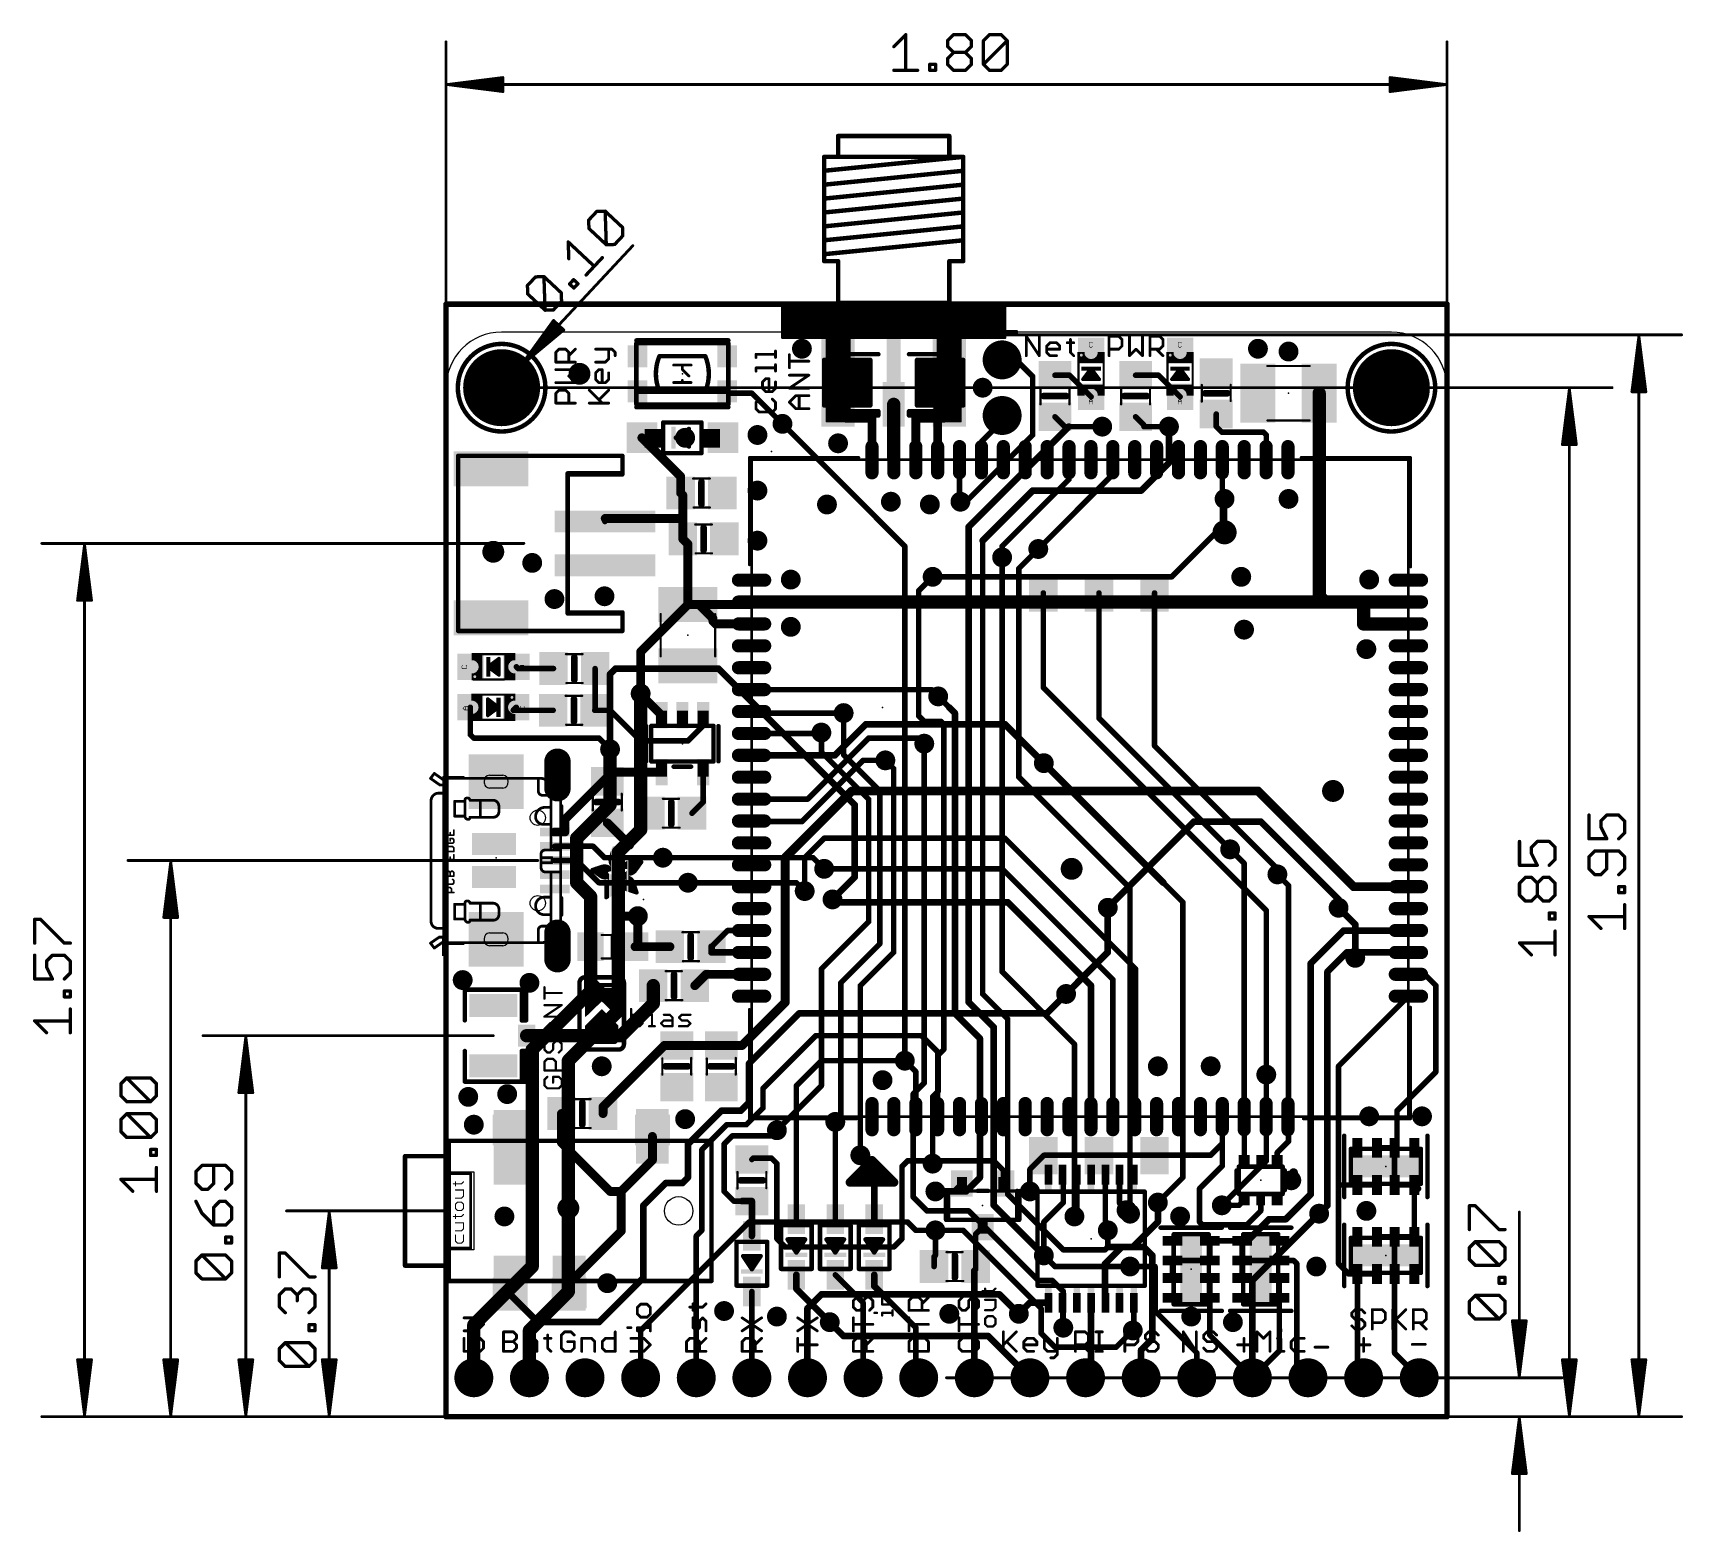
# Model space of a CAD drawing. Extents: x -18.9 to 56.5, y -5.3 to 63.2.
import ezdxf

# ---------------------------------------------------------------- set-up
doc = ezdxf.new("R2010")
doc.units = 0
for name, color, linetype in [('1', 12, 'CONTINUOUS'), ('16', 132, 'CONTINUOUS'), ('17', 110, 'CONTINUOUS'), ('18', 110, 'CONTINUOUS'), ('20', 53, 'CONTINUOUS'), ('21', 40, 'CONTINUOUS'), ('23', 53, 'CONTINUOUS'), ('24', 53, 'CONTINUOUS'), ('47', 253, 'CONTINUOUS'), ('51', 253, 'CONTINUOUS')]:
    doc.layers.add(name, color=color, linetype=linetype)

# ---------------------------------------------------------------- blocks, each defined once
blk = doc.blocks.new('RECT')
blk.add_solid([(-0.5, -0.5), (0.5, -0.5), (-0.5, 0.5), (0.5, 0.5)])
blk = doc.blocks.new('PIE')
at = {"const_width": 0.5}
blk.add_lwpolyline([(0, -0.25, 1), (0, 0.25, 1), (0, -0.25)], format="xyb", dxfattribs=at)
blk = doc.blocks.new('RECT121920X243840R50')
at = {"const_width": 0.1905}
blk.add_lwpolyline([(0.2858, -0.5715), (0.2858, 0.5715, 0.4142), (0.1905, 0.6668), (-0.1905, 0.6668, 0.4142), (-0.2858, 0.5715), (-0.2858, -0.5715, 0.4142), (-0.1905, -0.6668), (0.1905, -0.6668, 0.4142)], format="xyb", close=True, dxfattribs=at)
blk.add_solid([(-0.2159, -0.5969), (0.2159, -0.5969), (-0.2159, 0.5969), (0.2159, 0.5969)])
blk = doc.blocks.new('ROUNDP')
at = {"const_width": 0.5}
blk.add_lwpolyline([(0, -0.25, 1), (0, 0.25, 1), (0, -0.25)], format="xyb", dxfattribs=at)
blk = doc.blocks.new('RECT288000X96000R100')
at = {"const_width": 0.3}
blk.add_lwpolyline([(0.75, 0), (0.75, 0, 0.4142), (0.6, 0.15), (-0.6, 0.15, 0.4142), (-0.75, 0), (-0.75, 0, 0.4142), (-0.6, -0.15), (0.6, -0.15, 0.4142)], format="xyb", close=True, dxfattribs=at)
blk.add_solid([(-0.6254, -0.0254), (0.6254, -0.0254), (-0.6254, 0.0254), (0.6254, 0.0254)])
blk = doc.blocks.new('OFFSETP100')
at = {"const_width": 1}
blk.add_lwpolyline([(0, 0), (1, 0)], dxfattribs=at)
at = {"const_width": 0.5}
for points in [[(0, 0.25, 1), (0, -0.25)], [(1, -0.25, 1), (1, 0.25)]]:
    blk.add_lwpolyline(points, format="xyb", dxfattribs=at)
blk = doc.blocks.new('SQUAREP')
blk.add_solid([(-0.5, -0.5), (0.5, -0.5), (-0.5, 0.5), (0.5, 0.5)])
blk = doc.blocks.new('ROUNDV')
at = {"const_width": 0.5}
blk.add_lwpolyline([(0, -0.25, 1), (0, 0.25, 1), (0, -0.25)], format="xyb", dxfattribs=at)

msp = doc.modelspace()

# ---------------------------------------------------------------- linework, layer by layer
at = {"layer": '1'}
for points, const_width in [([(0, 50.8), (0, 0)], 0.254), ([(45.72, 50.8), (0, 50.8)], 0.254), ([(45.72, 0), (45.72, 50.8)], 0.254), ([(17.272, 46.1772), (17.272, 48.26)], 0.2032), ([(17.272, 48.26), (19.3818, 48.26)], 0.2032), ([(17.272, 48.1584), (19.3818, 48.1584)], 0.2032), ([(19.3818, 48.26), (19.3818, 46.1772)], 0.2032), ([(21.5122, 48.26), (23.622, 48.26)], 0.2032), ([(21.5122, 46.1772), (21.5122, 48.26)], 0.2032), ([(21.5122, 48.1584), (23.622, 48.1584)], 0.2032), ([(23.622, 48.26), (23.622, 46.1772)], 0.2032), ([(17.272, 47.9552), (19.3818, 47.9552)], 0.2032), ([(17.272, 47.752), (19.3818, 47.752)], 0.2032), ([(17.272, 47.5488), (19.3818, 47.5488)], 0.2032), ([(21.5122, 47.9552), (23.622, 47.9552)], 0.2032), ([(21.5122, 47.752), (23.622, 47.752)], 0.2032), ([(21.5122, 47.5488), (23.622, 47.5488)], 0.2032), ([(27.813, 47.559), (28.48, 47.559)], 0.254), ([(28.48, 47.559), (29.464, 46.575)], 0.254), ([(31.496, 47.559), (32.544, 47.559)], 0.254), ([(32.544, 47.559), (33.528, 46.575)], 0.254), ([(8.745, 46.825), (12.845, 46.825)], 0.254), ([(12.845, 46.825), (12.934, 46.736)], 0.254), ([(12.934, 46.736), (13.97, 46.736)], 0.254), ([(13.97, 46.736), (15.367, 45.339)], 0.254), ([(17.272, 47.3456), (19.3818, 47.3456)], 0.2032), ([(17.272, 47.1424), (19.3818, 47.1424)], 0.2032), ([(17.272, 46.9392), (19.3818, 46.9392)], 0.2032), ([(17.272, 46.736), (19.3818, 46.736)], 0.2032), ([(21.5122, 47.3456), (23.622, 47.3456)], 0.2032), ([(21.5122, 47.1424), (23.622, 47.1424)], 0.2032), ([(21.5122, 46.9392), (23.622, 46.9392)], 0.2032), ([(21.5122, 46.736), (23.622, 46.736)], 0.2032), ([(22.456, 43.702), (22.456, 47.117)], 0.4064), ([(22.456, 47.117), (22.987, 47.117)], 0.4064), ([(22.733, 45.593), (22.733, 47.244)], 0.4064), ([(22.733, 47.244), (22.987, 47.244)], 0.4064), ([(39.881, 46.736), (39.881, 37.453)], 0.6096), ([(17.272, 46.5328), (19.3818, 46.5328)], 0.2032), ([(17.272, 46.3296), (19.3818, 46.3296)], 0.2032), ([(19.3818, 46.1772), (17.272, 46.1772)], 0.2032), ([(20.447, 43.711), (20.447, 46.228)], 0.6096), ([(21.5122, 46.5328), (23.622, 46.5328)], 0.2032), ([(21.5122, 46.3296), (23.622, 46.3296)], 0.2032), ([(23.622, 46.1772), (21.5122, 46.1772)], 0.2032), ([(19.456, 45.593), (18.288, 45.593)], 0.4064), ([(19.456, 43.702), (19.456, 45.593)], 0.4064), ([(21.456, 43.702), (21.456, 45.593)], 0.4064), ([(21.456, 45.593), (22.733, 45.593)], 0.4064), ([(24.456, 44.522), (25.4, 45.466)], 0.254), ([(25.4, 45.466), (25.4, 45.72)], 0.254), ([(28.26, 45.212), (27.813, 45.659)], 0.254), ([(28.26, 45.212), (29.972, 45.212)], 0.254), ([(31.877, 45.278), (31.496, 45.659)], 0.254), ([(31.877, 45.212), (31.877, 45.278)], 0.254), ([(31.877, 45.212), (33.02, 45.212)], 0.254), ([(35.179, 45.786), (35.179, 45.212)], 0.254), ([(35.179, 45.212), (35.433, 44.958)], 0.254), ([(8.945, 44.704), (10.718, 42.931)], 0.4064), ([(24.456, 43.702), (24.456, 44.522)], 0.254), ([(35.433, 44.958), (37.338, 44.958)], 0.254), ([(37.338, 44.958), (37.465, 44.831)], 0.254), ([(37.465, 44.831), (37.465, 43.711)], 0.254), ([(20.456, 43.702), (20.447, 43.711)], 0.6096), ([(23.456, 41.822), (23.456, 43.702)], 0.254), ([(28.456, 43.702), (28.456, 42.807)], 0.254), ([(30.456, 43.702), (30.456, 43.029)], 0.254), ([(35.456, 43.702), (35.456, 42.014)], 0.254), ([(35.456, 40.663), (35.456, 43.702)], 0.254), ([(37.465, 43.711), (37.456, 43.702)], 0.254), ([(10.718, 42.931), (10.718, 42.179)], 0.4064), ([(30.456, 43.029), (27.051, 39.624)], 0.254), ([(10.814, 42.083), (10.718, 42.179)], 0.4064), ([(10.814, 41.021), (10.814, 42.083)], 0.4064), ([(28.456, 42.807), (25.4, 39.751)], 0.254), ([(23.495, 41.783), (23.456, 41.822)], 0.254), ([(35.456, 42.014), (35.56, 41.91)], 0.254), ([(7.272, 41.021), (10.814, 41.021)], 0.4064), ([(7.272, 41.021), (7.256, 41.005)], 0.254), ([(7.256, 41.005), (7.256, 40.878)], 0.254), ([(10.814, 40.084), (10.814, 41.021)], 0.4064), ([(33.147, 38.354), (35.456, 40.663)], 0.254), ([(11.049, 39.849), (10.814, 40.084)], 0.4064), ([(11.049, 37.087), (11.049, 39.849)], 0.4064), ([(25.4, 39.751), (25.4, 39.243)], 0.254), ([(22.225, 38.354), (33.147, 38.354)], 0.254), ([(39.881, 37.453), (40.132, 37.202)], 0.6096), ([(8.89, 34.928), (11.049, 37.087)], 0.4064), ([(11.049, 37.087), (11.557, 37.087)], 0.4064), ([(11.557, 37.087), (13.841, 37.087)], 0.4064), ([(12.192, 36.452), (11.557, 37.087)], 0.4064), ([(13.841, 37.087), (13.956, 37.202)], 0.4064), ([(13.956, 37.202), (40.132, 37.202)], 0.6096), ([(40.132, 37.202), (41.91, 37.202)], 0.6096), ([(41.91, 37.202), (43.956, 37.202)], 0.6096), ([(41.91, 36.202), (41.91, 37.202)], 0.6096), ([(12.192, 36.322), (12.192, 36.452)], 0.4064), ([(12.312, 36.202), (12.192, 36.322)], 0.4064), ([(13.956, 36.202), (12.312, 36.202)], 0.4064), ([(43.956, 36.202), (41.91, 36.202)], 0.6096), ([(8.89, 33.02), (8.89, 34.928)], 0.4064), ([(3.215, 34.244), (3.296, 34.163)], 0.254), ([(3.296, 34.163), (4.908, 34.163)], 0.254), ([(6.808, 32.274), (6.808, 34.163)], 0.254), ([(8.89, 32.9891), (8.89, 33.02)], 0.4064), ([(9.845, 32.0341), (8.89, 32.9891)], 0.4064), ([(22.17, 33.202), (13.956, 33.202)], 0.254), ([(22.479, 32.893), (22.17, 33.202)], 0.254), ([(1.11, 32.396), (1.11, 31.148)], 0.254), ([(3.21, 32.396), (3.072, 32.258)], 0.254), ([(3.072, 32.258), (4.892, 32.258)], 0.254), ([(6.792, 32.258), (6.808, 32.274)], 0.254), ([(7.493, 32.258), (6.792, 32.258)], 0.254), ([(8.89, 30.861), (7.493, 32.258)], 0.254), ([(11.745, 31.557), (11.049, 30.861)], 0.254), ([(11.745, 32.0341), (11.745, 31.557)], 0.254), ([(14.027, 32.131), (13.956, 32.202)], 0.254), ([(18.161, 32.131), (14.027, 32.131)], 0.254), ([(17.756, 30.202), (19.177, 31.623)], 0.3048), ([(19.177, 31.623), (25.527, 31.623)], 0.3048), ([(25.527, 31.623), (27.305, 29.845)], 0.3048), ([(1.11, 31.148), (1.27, 30.988)], 0.254), ([(1.27, 30.988), (6.985, 30.988)], 0.254), ([(6.985, 30.988), (7.493, 30.48)], 0.254), ([(11.049, 30.861), (8.89, 30.861)], 0.254), ([(17.105, 31.202), (13.956, 31.202)], 0.254), ([(16.518, 28.202), (19.304, 30.988)], 0.254), ([(17.145, 31.242), (17.105, 31.202)], 0.254), ([(19.304, 30.988), (21.59, 30.988)], 0.254), ([(21.59, 30.988), (21.844, 30.734)], 0.254), ([(7.493, 29.5308), (7.493, 30.48)], 0.3048), ([(13.956, 30.202), (17.756, 30.202)], 0.3048), ([(5.425, 27.269), (7.366, 29.21)], 0.4064), ([(7.366, 29.21), (7.5899, 29.4339)], 0.4064), ([(7.366, 29.21), (7.366, 29.017)], 0.4064), ([(7.5899, 29.4339), (7.493, 29.5308)], 0.3048), ([(7.5899, 29.4339), (9.845, 29.4339)], 0.4064), ([(11.745, 29.4339), (11.745, 28.067)], 0.254), ([(19.05, 29.972), (16.256, 27.178)], 0.254), ([(20.066, 29.972), (19.05, 29.972)], 0.254), ([(18.542, 28.575), (15.494, 25.527)], 0.4064), ([(37.084, 28.575), (18.542, 28.575)], 0.4064), ([(41.457, 24.202), (37.084, 28.575)], 0.4064), ([(11.745, 28.067), (11.237, 27.559)], 0.254), ([(13.956, 28.202), (16.518, 28.202)], 0.254), ([(5.425, 26.7), (5.425, 27.269)], 0.4064), ([(7.366, 27.117), (8.382, 26.101)], 0.4064), ([(13.98, 27.178), (13.956, 27.202)], 0.254), ([(16.256, 27.178), (13.98, 27.178)], 0.254), ([(30.226, 23.241), (34.163, 27.178)], 0.3048), ([(34.163, 27.178), (37.211, 27.178)], 0.3048), ([(37.211, 27.178), (40.767, 23.622)], 0.3048), ([(4.966, 26.7), (5.425, 26.7)], 0.4064), ([(16.383, 25.527), (17.272, 26.416)], 0.254), ([(17.272, 26.416), (25.527, 26.416)], 0.254), ([(25.527, 26.416), (31.496, 20.447)], 0.254), ([(4.966, 26.05), (6.716, 26.05)], 0.254), ([(6.716, 26.05), (7.239, 25.527)], 0.254), ([(7.239, 25.527), (9.906, 25.527)], 0.254), ([(8.382, 26.101), (8.382, 26.162)], 0.4064), ([(15.494, 25.527), (15.494, 18.923)], 0.4064), ([(16.383, 24.003), (16.383, 25.527)], 0.254), ([(35.814, 25.908), (36.456, 25.266)], 0.254), ([(4.966, 25.4), (5.969, 25.4)], 0.254), ([(5.969, 25.4), (6.985, 24.384)], 0.254), ([(17.272, 25.019), (25.4, 25.019)], 0.254), ([(25.4, 25.019), (30.456, 19.963)], 0.254), ([(36.456, 25.266), (36.456, 13.702)], 0.254), ([(37.973, 24.765), (38.481, 24.257)], 0.254), ([(6.985, 24.384), (11.049, 24.384)], 0.254), ([(38.481, 24.257), (38.481, 13.677)], 0.254), ([(43.956, 24.202), (41.457, 24.202)], 0.4064), ([(17.78, 23.495), (17.653, 23.622)], 0.3048), ([(25.654, 23.495), (17.78, 23.495)], 0.3048), ([(29.456, 19.693), (25.654, 23.495)], 0.3048), ([(40.767, 23.622), (40.767, 23.241)], 0.3048), ([(8.763, 21.463), (8.763, 22.86)], 0.4064), ([(12.865, 22.202), (12.126, 21.463)], 0.254), ([(13.956, 22.202), (12.865, 22.202)], 0.254), ([(40.998, 22.202), (39.497, 20.701)], 0.3048), ([(43.956, 22.202), (40.998, 22.202)], 0.3048), ([(6.604, 21.463), (6.604, 19.939)], 0.4064), ([(8.636, 21.463), (10.226, 21.463)], 0.4064), ([(8.636, 21.463), (8.763, 21.463)], 0.4064), ([(12.126, 21.202), (12.126, 21.463)], 0.3048), ([(13.956, 21.202), (12.126, 21.202)], 0.3048), ([(41.141, 21.202), (40.259, 20.32)], 0.3048), ([(41.529, 21.202), (41.141, 21.202)], 0.3048), ([(43.956, 21.202), (41.529, 21.202)], 0.3048), ([(41.529, 20.955), (41.529, 21.202)], 0.3048), ([(41.529, 20.701), (41.529, 20.955)], 0.3048), ([(11.881, 20.202), (11.364, 19.685)], 0.4064), ([(13.956, 20.202), (11.881, 20.202)], 0.4064), ([(31.496, 20.447), (31.496, 13.742)], 0.254), ([(39.497, 20.701), (39.497, 10.16)], 0.3048), ([(40.259, 20.32), (40.259, 9.652)], 0.3048), ([(6.604, 19.939), (7.112, 19.431)], 0.4064), ([(9.464, 19.685), (9.464, 18.862)], 0.6096), ([(29.456, 13.702), (29.456, 19.693)], 0.3048), ([(30.456, 19.963), (30.456, 13.702)], 0.254), ([(43.956, 20.202), (44.695, 20.202)], 0.254), ([(44.695, 20.202), (45.212, 19.685)], 0.254), ([(45.212, 19.685), (45.212, 15.748)], 0.254), ([(7.8486, 19.558), (6.3754, 19.558)], 0.0508), ([(6.3754, 19.558), (6.3754, 18.288)], 0.0508), ([(6.3754, 19.5072), (7.8486, 19.5072)], 0.0508), ([(6.3754, 19.4564), (7.8486, 19.4564)], 0.0508), ([(6.3754, 19.4056), (7.8486, 19.4056)], 0.0508), ([(6.3754, 19.3548), (7.8486, 19.3548)], 0.0508), ([(6.3754, 19.304), (7.8486, 19.304)], 0.0508), ([(6.3754, 19.2532), (7.8486, 19.2532)], 0.0508), ([(6.3754, 19.2024), (7.8486, 19.2024)], 0.0508), ([(6.3754, 19.1516), (7.8486, 19.1516)], 0.0508), ([(6.3754, 19.1008), (7.8486, 19.1008)], 0.0508), ([(6.3754, 19.05), (7.8486, 19.05)], 0.0508), ([(6.3754, 18.288), (7.112, 18.9992)], 0.0508), ([(6.3754, 18.9992), (7.8486, 18.9992)], 0.0508), ([(6.3754, 18.9484), (7.0594, 18.9484)], 0.0508), ([(6.3754, 18.8976), (7.0068, 18.8976)], 0.0508), ([(6.3754, 18.8468), (6.9542, 18.8468)], 0.0508), ([(7.112, 18.9992), (7.8486, 18.288)], 0.0508), ([(7.1646, 18.9484), (7.8486, 18.9484)], 0.0508), ([(7.2172, 18.8976), (7.8486, 18.8976)], 0.0508), ([(7.2698, 18.8468), (7.8486, 18.8468)], 0.0508), ([(9.464, 18.862), (8.001, 17.399)], 0.6096), ([(7.8486, 18.288), (7.8486, 19.558)], 0.0508), ([(15.494, 18.923), (13.523, 16.952)], 0.4064), ([(27.432, 18.415), (28.321, 19.304)], 0.3048), ([(43.956, 19.202), (40.767, 16.013)], 0.254), ([(6.3754, 18.796), (6.9015, 18.796)], 0.0508), ([(6.3754, 18.7452), (6.8489, 18.7452)], 0.0508), ([(6.3754, 18.6944), (6.7963, 18.6944)], 0.0508), ([(6.3754, 18.6436), (6.7437, 18.6436)], 0.0508), ([(6.3754, 18.5928), (6.6911, 18.5928)], 0.0508), ([(6.3754, 17.8435), (7.112, 18.5801)], 0.0508), ([(6.3754, 18.542), (6.6385, 18.542)], 0.0508), ([(6.3754, 18.4912), (6.5859, 18.4912)], 0.0508), ([(6.3754, 18.4404), (6.5332, 18.4404)], 0.0508), ([(6.3754, 18.3896), (6.4806, 18.3896)], 0.0508), ([(6.3754, 18.3388), (6.428, 18.3388)], 0.0508), ([(6.6167, 18.0848), (7.6073, 18.0848)], 0.0508), ([(6.6675, 18.1356), (7.5565, 18.1356)], 0.0508), ([(6.7183, 18.1864), (7.5057, 18.1864)], 0.0508), ([(6.7691, 18.2372), (7.4549, 18.2372)], 0.0508), ([(6.8199, 18.288), (7.4041, 18.288)], 0.0508), ([(6.8707, 18.3388), (7.3533, 18.3388)], 0.0508), ([(6.9215, 18.3896), (7.3025, 18.3896)], 0.0508), ([(6.9723, 18.4404), (7.2517, 18.4404)], 0.0508), ([(7.0231, 18.4912), (7.2009, 18.4912)], 0.0508), ([(7.0739, 18.542), (7.1501, 18.542)], 0.0508), ([(7.112, 18.5801), (7.8486, 17.8435)], 0.0508), ([(7.3225, 18.796), (7.8486, 18.796)], 0.0508), ([(7.3751, 18.7452), (7.8486, 18.7452)], 0.0508), ([(7.4277, 18.6944), (7.8486, 18.6944)], 0.0508), ([(7.4803, 18.6436), (7.8486, 18.6436)], 0.0508), ([(7.5329, 18.5928), (7.8486, 18.5928)], 0.0508), ([(7.5855, 18.542), (7.8486, 18.542)], 0.0508), ([(7.6381, 18.4912), (7.8486, 18.4912)], 0.0508), ([(7.6908, 18.4404), (7.8486, 18.4404)], 0.0508), ([(7.7434, 18.3896), (7.8486, 18.3896)], 0.0508), ([(7.796, 18.3388), (7.8486, 18.3388)], 0.0508), ([(13.843, 16.129), (16.129, 18.415)], 0.3048), ([(16.129, 18.415), (27.432, 18.415)], 0.3048), ([(3.684, 17.399), (7.112, 17.399)], 0.6096), ([(6.3754, 17.272), (6.3754, 17.8435)], 0.0508), ([(6.3754, 17.8308), (7.8486, 17.8308)], 0.0508), ([(6.3754, 17.78), (7.8486, 17.78)], 0.0508), ([(6.3754, 17.7292), (7.8486, 17.7292)], 0.0508), ([(6.3754, 17.6784), (7.8486, 17.6784)], 0.0508), ([(6.3754, 17.6276), (7.8486, 17.6276)], 0.0508), ([(6.3754, 17.5768), (7.8486, 17.5768)], 0.0508), ([(6.3754, 17.526), (7.8486, 17.526)], 0.0508), ([(6.3754, 17.4752), (7.8486, 17.4752)], 0.0508), ([(6.3754, 17.4244), (7.8486, 17.4244)], 0.0508), ([(6.3754, 17.3736), (7.8486, 17.3736)], 0.0508), ([(6.3754, 17.3228), (7.8486, 17.3228)], 0.0508), ([(6.4135, 17.8816), (7.8105, 17.8816)], 0.0508), ([(6.4643, 17.9324), (7.7597, 17.9324)], 0.0508), ([(6.5151, 17.9832), (7.7089, 17.9832)], 0.0508), ([(6.5659, 18.034), (7.6581, 18.034)], 0.0508), ([(7.112, 17.399), (8.001, 17.399)], 0.6096), ([(7.8486, 17.8435), (7.8486, 17.272)], 0.0508), ([(14.478, 14.986), (16.891, 17.399)], 0.254), ([(16.891, 17.399), (21.717, 17.399)], 0.254), ([(21.717, 17.399), (22.456, 16.66)], 0.254), ([(7.8486, 17.272), (6.3754, 17.272)], 0.0508), ([(6.3754, 17.272), (7.8486, 17.272)], 0.0508), ([(7.173, 14.158), (9.967, 16.952)], 0.4064), ([(9.967, 16.952), (10.541, 16.952)], 0.4064), ([(10.541, 16.952), (12.573, 16.952)], 0.4064), ([(13.523, 16.952), (12.573, 16.952)], 0.4064), ([(22.456, 16.66), (22.456, 13.702)], 0.254), ([(13.843, 14.351), (13.843, 16.129)], 0.3048), ([(16.002, 15.113), (17.145, 16.256)], 0.254), ([(17.145, 16.256), (20.955, 16.256)], 0.254), ([(20.955, 16.256), (21.456, 15.755)], 0.254), ([(21.456, 15.755), (21.456, 13.702)], 0.254), ([(40.767, 16.013), (40.767, 10.58)], 0.254), ([(45.212, 15.748), (43.434, 13.97)], 0.254), ([(14.478, 14.097), (14.478, 14.986)], 0.254), ([(16.002, 9.017), (16.002, 15.113)], 0.254), ([(37.465, 13.702), (37.465, 15.621)], 0.254), ([(7.173, 13.843), (7.173, 14.158)], 0.4064), ([(13.462, 13.97), (13.843, 14.351)], 0.3048), ([(5.273, 13.843), (5.273, 12.507)], 0.4064), ([(11.049, 12.446), (12.573, 13.97)], 0.3048), ([(12.573, 13.97), (13.462, 13.97)], 0.3048), ([(14.478, 14.097), (13.716, 13.335)], 0.254), ([(17.78, 9.017), (17.78, 13.462)], 0.254), ([(31.496, 13.742), (31.456, 13.702)], 0.254), ([(35.456, 12.4747), (35.456, 13.702)], 0.254), ([(36.456, 13.702), (36.461, 13.702)], 0.254), ([(36.461, 13.702), (36.461, 11.695)], 0.254), ([(37.456, 13.702), (37.465, 13.702)], 0.254), ([(38.481, 13.677), (38.456, 13.702)], 0.254), ([(38.481, 12.573), (38.481, 13.677)], 0.254), ([(43.434, 13.97), (43.434, 12.388)], 0.254), ([(9.427, 11.713), (9.427, 12.798)], 0.4064), ([(12.827, 13.335), (11.684, 12.192)], 0.254), ([(12.7, 12.446), (13.081, 12.827)], 0.254), ([(13.716, 13.335), (12.827, 13.335)], 0.254), ([(13.081, 12.827), (14.859, 12.827)], 0.254), ([(14.859, 12.827), (15.113, 13.081)], 0.254), ([(5.273, 12.507), (7.493, 10.287)], 0.4064), ([(11.049, 10.922), (11.049, 12.446)], 0.3048), ([(11.684, 12.192), (11.684, 8.509)], 0.254), ([(12.7, 10.287), (12.7, 12.446)], 0.254), ([(19.558, 11.303), (18.923, 11.938)], 0.3048), ([(27.305, 11.938), (26.67, 11.303)], 0.254), ([(34.9193, 11.938), (27.305, 11.938)], 0.254), ([(35.456, 12.4747), (34.9193, 11.938)], 0.254), ([(35.456, 11.453), (35.456, 12.4747)], 0.254), ([(37.961, 12.053), (38.481, 12.573)], 0.254), ([(37.961, 11.695), (37.961, 12.053)], 0.254), ([(43.326, 12.28), (42.526, 12.28)], 0.254), ([(43.434, 12.388), (43.326, 12.28)], 0.254), ([(43.326, 10.58), (43.326, 12.28)], 0.254), ([(8.001, 10.287), (9.427, 11.713)], 0.4064), ([(14.036, 11.811), (13.97, 11.745)], 0.254), ([(14.859, 11.811), (14.036, 11.811)], 0.254), ([(15.113, 11.557), (14.859, 11.811)], 0.254), ([(15.113, 8.128), (15.113, 11.557)], 0.254), ([(19.558, 9.017), (19.558, 11.303)], 0.3048), ([(20.828, 11.43), (21.082, 11.684)], 0.254), ([(20.828, 11.43), (20.828, 8.128)], 0.254), ([(21.082, 11.684), (22.225, 11.684)], 0.254), ([(22.225, 11.684), (25.019, 11.684)], 0.254), ([(22.225, 11.684), (22.225, 11.557)], 0.254), ([(25.019, 11.684), (25.461, 11.242)], 0.254), ([(25.461, 11.242), (25.461, 10.652)], 0.254), ([(26.67, 11.303), (26.67, 10.287)], 0.254), ([(34.417, 10.414), (35.456, 11.453)], 0.254), ([(9.017, 9.652), (10.033, 10.668)], 0.3048), ([(10.033, 10.668), (10.795, 10.668)], 0.3048), ([(10.795, 10.668), (11.049, 10.922)], 0.3048), ([(23.561, 10.652), (23.196, 10.287)], 0.254), ([(28.194, 11.023), (28.164, 11.053)], 0.254), ([(28.194, 9.779), (28.194, 11.023)], 0.254), ([(28.814, 9.256), (28.814, 11.053)], 0.254), ([(30.114, 8.397), (30.114, 11.053)], 0.254), ([(30.764, 9.749), (30.764, 11.053)], 0.254), ([(41.626, 10.58), (40.767, 10.58)], 0.254), ([(40.767, 10.58), (40.767, 9.906)], 0.254), ([(41.626, 10.58), (42.526, 10.58)], 0.254), ([(44.226, 10.58), (43.326, 10.58)], 0.254), ([(44.392, 10.414), (44.226, 10.58)], 0.3048), ([(44.226, 8.216), (44.226, 10.58)], 0.254), ([(7.493, 10.287), (8.001, 10.287)], 0.4064), ([(8.001, 8.472), (8.001, 10.287)], 0.4064), ([(9.017, 6.35), (9.017, 9.652)], 0.3048), ([(13.142, 9.845), (12.7, 10.287)], 0.254), ([(13.97, 9.845), (13.142, 9.845)], 0.254), ([(13.97, 9.845), (13.523, 9.845)], 0.3048), ([(13.97, 8.255), (13.97, 9.845)], 0.3048), ([(23.196, 10.287), (22.352, 10.287)], 0.254), ([(27.305, 8.89), (28.194, 9.779)], 0.254), ([(31.242, 9.271), (30.764, 9.749)], 0.254), ([(32.512, 9.779), (32.512, 8.89)], 0.3048), ([(34.417, 8.89), (34.417, 10.414)], 0.254), ([(36.218, 9.652), (36.461, 9.895)], 0.254), ([(37.211, 9.895), (37.211, 9.398)], 0.254), ([(39.497, 10.16), (38.354, 9.017)], 0.3048), ([(40.259, 9.652), (39.878, 9.271)], 0.3048), ([(40.767, 9.906), (40.767, 6.985)], 0.254), ([(28.702, 9.144), (28.814, 9.256)], 0.254), ([(35.433, 9.652), (36.218, 9.652)], 0.254), ([(37.211, 9.398), (36.576, 8.763)], 0.254), ([(37.592, 9.017), (36.606, 8.031)], 0.3048), ([(38.354, 9.017), (37.592, 9.017)], 0.3048), ([(5.627, 6.098), (8.001, 8.472)], 0.4064), ([(11.684, 8.509), (11.43, 8.255)], 0.254), ([(11.43, 8.255), (11.43, 1.778)], 0.254), ([(22.352, 7.366), (22.352, 8.509)], 0.254), ([(24.511, 8.652), (24.191, 8.332)], 0.254), ([(24.191, 8.332), (24.191, 6.858)], 0.254), ([(27.305, 7.366), (27.305, 8.89)], 0.254), ([(30.226, 8.509), (30.114, 8.397)], 0.254), ([(32.512, 8.89), (31.369, 7.747)], 0.3048), ([(34.544, 8.763), (34.417, 8.89)], 0.254), ([(36.576, 8.763), (34.544, 8.763)], 0.254), ([(43.326, 8.216), (42.526, 8.216)], 0.254), ([(43.326, 8.216), (43.326, 6.516)], 0.254), ([(44.226, 8.216), (43.326, 8.216)], 0.254), ([(15.494, 7.747), (15.113, 8.128)], 0.254), ([(20.447, 7.747), (15.494, 7.747)], 0.254), ([(20.828, 8.128), (20.447, 7.747)], 0.254), ([(30.861, 7.747), (30.099, 6.985)], 0.3048), ([(31.369, 7.747), (30.861, 7.747)], 0.3048), ([(34.886, 7.131), (34.886, 8.031)], 0.254), ([(34.886, 8.031), (36.361, 8.031)], 0.254), ([(36.606, 8.031), (36.361, 8.031)], 0.3048), ([(36.361, 8.031), (36.361, 7.131)], 0.254), ([(22.352, 7.366), (22.291, 7.305)], 0.254), ([(22.291, 7.305), (22.291, 6.858)], 0.254), ([(24.13, 1.778), (24.13, 6.665)], 0.3048), ([(24.13, 6.665), (24.191, 6.726)], 0.254), ([(24.191, 6.726), (24.191, 6.858)], 0.254), ([(30.099, 6.985), (30.099, 5.218)], 0.3048), ([(31.242, 6.858), (32.385, 6.858)], 0.254), ([(32.385, 6.858), (32.385, 4.826)], 0.254), ([(32.874, 7.131), (33.186, 7.131)], 0.254), ([(33.186, 6.331), (33.186, 7.131)], 0.254), ([(33.186, 7.131), (34.886, 7.131)], 0.254), ([(36.361, 7.131), (36.361, 6.331)], 0.254), ([(38.061, 7.131), (36.361, 7.131)], 0.254), ([(38.716, 7.131), (38.061, 7.131)], 0.254), ([(38.862, 6.985), (38.716, 7.131)], 0.254), ([(38.862, 2.286), (38.862, 6.985)], 0.254), ([(41.236, 6.516), (40.767, 6.985)], 0.254), ([(2.927, 6.098), (2.927, 5.582)], 0.3048), ([(6.985, 4.318), (9.017, 6.35)], 0.3048), ([(16.002, 6.477), (16.002, 5.842)], 0.3048), ([(17.78, 6.477), (19.05, 5.207)], 0.254), ([(19.558, 6.477), (19.558, 5.969)], 0.3048), ([(19.558, 5.969), (19.878, 5.649)], 0.3048), ([(34.886, 6.331), (34.886, 5.431)], 0.254), ([(38.061, 5.431), (38.061, 6.331)], 0.254), ([(41.626, 6.516), (41.236, 6.516)], 0.254), ([(42.526, 6.516), (41.626, 6.516)], 0.254), ([(41.626, 6.516), (41.626, 2.062)], 0.254), ([(43.326, 6.516), (43.326, 2.902)], 0.254), ([(2.927, 5.582), (4.191, 4.318)], 0.3048), ([(13.97, 5.715), (13.97, 1.778)], 0.254), ([(16.002, 5.842), (17.526, 4.318)], 0.3048), ([(19.05, 5.207), (19.05, 1.778)], 0.254), ([(19.878, 5.649), (21.463, 4.064)], 0.254), ([(26.666, 5.203), (26.162, 4.699)], 0.3048), ([(27.514, 5.203), (26.666, 5.203)], 0.3048), ([(28.164, 5.203), (28.164, 4.094)], 0.254), ([(29.464, 5.203), (29.464, 2.54)], 0.3048), ([(30.099, 5.218), (30.114, 5.203)], 0.3048), ([(31.414, 5.203), (31.414, 3.892)], 0.254), ([(34.886, 5.431), (34.886, 3.722)], 0.254), ([(38.061, 3.009), (38.061, 5.431)], 0.254), ([(32.385, 4.826), (34.29, 2.921)], 0.254), ([(4.191, 4.318), (6.985, 4.318)], 0.3048), ([(21.463, 4.064), (21.463, 1.905)], 0.254), ([(28.164, 4.094), (28.194, 4.064)], 0.254), ([(31.414, 3.892), (31.369, 3.937)], 0.254), ([(34.886, 3.722), (36.83, 1.778)], 0.254), ([(34.29, 2.921), (34.29, 1.778)], 0.254), ([(36.83, 1.778), (38.061, 3.009)], 0.254), ([(43.326, 2.902), (44.45, 1.778)], 0.254), ([(29.464, 2.54), (29.21, 2.286)], 0.3048), ([(29.21, 2.286), (29.21, 1.778)], 0.3048), ([(39.37, 1.778), (38.862, 2.286)], 0.254), ([(21.463, 1.905), (21.59, 1.778)], 0.254), ([(41.626, 2.062), (41.91, 1.778)], 0.254), ([(0, 0), (45.72, 0)], 0.254)]:
    msp.add_lwpolyline(points, dxfattribs=dict(at, const_width=const_width))
for points, const_width in [([(0.0635, 50.8, 1), (-0.0635, 50.8)], 0.127), ([(0, 50.8635, 1), (0, 50.7365)], 0.127), ([(45.7835, 50.8, 1), (45.6565, 50.8)], 0.127), ([(45.72, 50.7365, 1), (45.72, 50.8635)], 0.127), ([(17.3228, 48.26, 1), (17.2212, 48.26)], 0.1016), ([(17.272, 48.3108, 1), (17.272, 48.2092)], 0.1016), ([(17.272, 48.2092, 1), (17.272, 48.1076)], 0.1016), ([(19.4326, 48.26, 1), (19.331, 48.26)], 0.1016), ([(19.3818, 48.2092, 1), (19.3818, 48.3108)], 0.1016), ([(19.3818, 48.1076, 1), (19.3818, 48.2092)], 0.1016), ([(21.5122, 48.3108, 1), (21.5122, 48.2092)], 0.1016), ([(21.563, 48.26, 1), (21.4614, 48.26)], 0.1016), ([(21.5122, 48.2092, 1), (21.5122, 48.1076)], 0.1016), ([(23.6728, 48.26, 1), (23.5712, 48.26)], 0.1016), ([(23.622, 48.2092, 1), (23.622, 48.3108)], 0.1016), ([(23.622, 48.1076, 1), (23.622, 48.2092)], 0.1016), ([(17.272, 48.006, 1), (17.272, 47.9044)], 0.1016), ([(17.272, 47.8028, 1), (17.272, 47.7012)], 0.1016), ([(17.272, 47.5996, 1), (17.272, 47.498)], 0.1016), ([(19.3818, 47.9044, 1), (19.3818, 48.006)], 0.1016), ([(19.3818, 47.7012, 1), (19.3818, 47.8028)], 0.1016), ([(19.3818, 47.498, 1), (19.3818, 47.5996)], 0.1016), ([(21.5122, 48.006, 1), (21.5122, 47.9044)], 0.1016), ([(21.5122, 47.8028, 1), (21.5122, 47.7012)], 0.1016), ([(21.5122, 47.5996, 1), (21.5122, 47.498)], 0.1016), ([(23.622, 47.9044, 1), (23.622, 48.006)], 0.1016), ([(23.622, 47.7012, 1), (23.622, 47.8028)], 0.1016), ([(23.622, 47.498, 1), (23.622, 47.5996)], 0.1016), ([(27.813, 47.6225, 1), (27.813, 47.4955)], 0.127), ([(28.5249, 47.6039, 1), (28.4351, 47.5141)], 0.127), ([(28.48, 47.4955, 1), (28.48, 47.6225)], 0.127), ([(31.496, 47.6225, 1), (31.496, 47.4955)], 0.127), ([(32.5889, 47.6039, 1), (32.4991, 47.5141)], 0.127), ([(32.544, 47.4955, 1), (32.544, 47.6225)], 0.127), ([(8.745, 46.8885, 1), (8.745, 46.7615)], 0.127), ([(12.8899, 46.8699, 1), (12.8001, 46.7801)], 0.127), ([(12.845, 46.7615, 1), (12.845, 46.8885)], 0.127), ([(12.934, 46.7995, 1), (12.934, 46.6725)], 0.127), ([(12.8891, 46.6911, 1), (12.9789, 46.7809)], 0.127), ([(14.0149, 46.7809, 1), (13.9251, 46.6911)], 0.127), ([(13.97, 46.6725, 1), (13.97, 46.7995)], 0.127), ([(17.272, 47.3964, 1), (17.272, 47.2948)], 0.1016), ([(17.272, 47.1932, 1), (17.272, 47.0916)], 0.1016), ([(17.272, 46.99, 1), (17.272, 46.8884)], 0.1016), ([(17.272, 46.7868, 1), (17.272, 46.6852)], 0.1016), ([(19.3818, 47.2948, 1), (19.3818, 47.3964)], 0.1016), ([(19.3818, 47.0916, 1), (19.3818, 47.1932)], 0.1016), ([(19.3818, 46.8884, 1), (19.3818, 46.99)], 0.1016), ([(19.3818, 46.6852, 1), (19.3818, 46.7868)], 0.1016), ([(21.5122, 47.3964, 1), (21.5122, 47.2948)], 0.1016), ([(21.5122, 47.1932, 1), (21.5122, 47.0916)], 0.1016), ([(21.5122, 46.99, 1), (21.5122, 46.8884)], 0.1016), ([(21.5122, 46.7868, 1), (21.5122, 46.6852)], 0.1016), ([(22.5576, 47.117, 1), (22.3544, 47.117)], 0.2032), ([(22.456, 47.2186, 1), (22.456, 47.0154)], 0.2032), ([(22.8346, 47.244, 1), (22.6314, 47.244)], 0.2032), ([(22.733, 47.3456, 1), (22.733, 47.1424)], 0.2032), ([(22.987, 47.1424, 1), (22.987, 47.3456)], 0.2032), ([(22.987, 47.0154, 1), (22.987, 47.2186)], 0.2032), ([(23.622, 47.2948, 1), (23.622, 47.3964)], 0.1016), ([(23.622, 47.0916, 1), (23.622, 47.1932)], 0.1016), ([(23.622, 46.8884, 1), (23.622, 46.99)], 0.1016), ([(23.622, 46.6852, 1), (23.622, 46.7868)], 0.1016), ([(40.0334, 46.736, 1), (39.7286, 46.736)], 0.3048), ([(17.272, 46.5836, 1), (17.272, 46.482)], 0.1016), ([(17.272, 46.3804, 1), (17.272, 46.2788)], 0.1016), ([(17.272, 46.228, 1), (17.272, 46.1264)], 0.1016), ([(17.2212, 46.1772, 1), (17.3228, 46.1772)], 0.1016), ([(19.331, 46.1772, 1), (19.4326, 46.1772)], 0.1016), ([(19.3818, 46.482, 1), (19.3818, 46.5836)], 0.1016), ([(19.3818, 46.2788, 1), (19.3818, 46.3804)], 0.1016), ([(19.3818, 46.1264, 1), (19.3818, 46.228)], 0.1016), ([(20.5994, 46.228, 1), (20.2946, 46.228)], 0.3048), ([(21.5122, 46.5836, 1), (21.5122, 46.482)], 0.1016), ([(21.5122, 46.3804, 1), (21.5122, 46.2788)], 0.1016), ([(21.5122, 46.228, 1), (21.5122, 46.1264)], 0.1016), ([(21.4614, 46.1772, 1), (21.563, 46.1772)], 0.1016), ([(23.5712, 46.1772, 1), (23.6728, 46.1772)], 0.1016), ([(23.622, 46.482, 1), (23.622, 46.5836)], 0.1016), ([(23.622, 46.2788, 1), (23.622, 46.3804)], 0.1016), ([(23.622, 46.1264, 1), (23.622, 46.228)], 0.1016), ([(29.4191, 46.5301, 1), (29.5089, 46.6199)], 0.127), ([(33.4831, 46.5301, 1), (33.5729, 46.6199)], 0.127), ([(15.3221, 45.2941, 1), (15.4119, 45.3839)], 0.127), ([(18.288, 45.6946, 1), (18.288, 45.4914)], 0.2032), ([(19.5576, 45.593, 1), (19.3544, 45.593)], 0.2032), ([(19.456, 45.4914, 1), (19.456, 45.6946)], 0.2032), ([(21.5576, 45.593, 1), (21.3544, 45.593)], 0.2032), ([(21.456, 45.6946, 1), (21.456, 45.4914)], 0.2032), ([(22.6314, 45.593, 1), (22.8346, 45.593)], 0.2032), ([(22.733, 45.4914, 1), (22.733, 45.6946)], 0.2032), ([(25.4635, 45.72, 1), (25.3365, 45.72)], 0.127), ([(25.3365, 45.466, 1), (25.4635, 45.466)], 0.127), ([(25.4449, 45.4211, 1), (25.3551, 45.5109)], 0.127), ([(27.8579, 45.7039, 1), (27.7681, 45.6141)], 0.127), ([(28.26, 45.2755, 1), (28.26, 45.1485)], 0.127), ([(28.2151, 45.1671, 1), (28.3049, 45.2569)], 0.127), ([(29.972, 45.1485, 1), (29.972, 45.2755)], 0.127), ([(31.5409, 45.7039, 1), (31.4511, 45.6141)], 0.127), ([(31.9405, 45.278, 1), (31.8135, 45.278)], 0.127), ([(31.877, 45.2755, 1), (31.877, 45.1485)], 0.127), ([(31.8135, 45.212, 1), (31.9405, 45.212)], 0.127), ([(31.8321, 45.2331, 1), (31.9219, 45.3229)], 0.127), ([(33.02, 45.1485, 1), (33.02, 45.2755)], 0.127), ([(35.2425, 45.786, 1), (35.1155, 45.786)], 0.127), ([(35.2239, 45.2569, 1), (35.1341, 45.1671)], 0.127), ([(35.1155, 45.212, 1), (35.2425, 45.212)], 0.127), ([(9.0168, 44.7758, 1), (8.8732, 44.6322)], 0.2032), ([(24.5195, 44.522, 1), (24.3925, 44.522)], 0.127), ([(24.4111, 44.5669, 1), (24.5009, 44.4771)], 0.127), ([(35.433, 45.0215, 1), (35.433, 44.8945)], 0.127), ([(35.3881, 44.9131, 1), (35.4779, 45.0029)], 0.127), ([(37.3829, 45.0029, 1), (37.2931, 44.9131)], 0.127), ([(37.338, 44.8945, 1), (37.338, 45.0215)], 0.127), ([(37.5285, 44.831, 1), (37.4015, 44.831)], 0.127), ([(37.4201, 44.7861, 1), (37.5099, 44.8759)], 0.127), ([(19.3544, 43.702, 1), (19.5576, 43.702)], 0.2032), ([(20.5548, 43.8188, 1), (20.3392, 43.6032)], 0.3048), ([(20.2946, 43.711, 1), (20.5994, 43.711)], 0.3048), ([(20.3482, 43.5942, 1), (20.5638, 43.8098)], 0.3048), ([(21.3544, 43.702, 1), (21.5576, 43.702)], 0.2032), ([(22.3544, 43.702, 1), (22.5576, 43.702)], 0.2032), ([(23.5195, 43.702, 1), (23.3925, 43.702)], 0.127), ([(24.3925, 43.702, 1), (24.5195, 43.702)], 0.127), ([(28.5195, 43.702, 1), (28.3925, 43.702)], 0.127), ([(30.5195, 43.702, 1), (30.3925, 43.702)], 0.127), ([(35.5195, 43.702, 1), (35.3925, 43.702)], 0.127), ([(35.5195, 43.702, 1), (35.3925, 43.702)], 0.127), ([(37.4111, 43.7469, 1), (37.5009, 43.6571)], 0.127), ([(37.4015, 43.711, 1), (37.5285, 43.711)], 0.127), ([(37.5099, 43.6661, 1), (37.4201, 43.7559)], 0.127), ([(10.8196, 42.931, 1), (10.6164, 42.931)], 0.2032), ([(10.6462, 42.8592, 1), (10.7898, 43.0028)], 0.2032), ([(30.3925, 43.029, 1), (30.5195, 43.029)], 0.127), ([(30.5009, 42.9841, 1), (30.4111, 43.0739)], 0.127), ([(10.6164, 42.179, 1), (10.8196, 42.179)], 0.2032), ([(10.7898, 42.2508, 1), (10.6462, 42.1072)], 0.2032), ([(10.9156, 42.083, 1), (10.7124, 42.083)], 0.2032), ([(10.7422, 42.0112, 1), (10.8858, 42.1548)], 0.2032), ([(28.3925, 42.807, 1), (28.5195, 42.807)], 0.127), ([(28.5009, 42.7621, 1), (28.4111, 42.8519)], 0.127), ([(23.5009, 41.8669, 1), (23.4111, 41.7771)], 0.127), ([(23.3925, 41.822, 1), (23.5195, 41.822)], 0.127), ([(23.4501, 41.7381, 1), (23.5399, 41.8279)], 0.127), ([(35.5009, 42.0589, 1), (35.4111, 41.9691)], 0.127), ([(35.3925, 42.014, 1), (35.5195, 42.014)], 0.127), ([(35.5151, 41.8651, 1), (35.6049, 41.9549)], 0.127), ([(7.272, 41.1226, 1), (7.272, 40.9194)], 0.2032), ([(7.3195, 41.005, 1), (7.1925, 41.005)], 0.127), ([(7.2111, 41.0499, 1), (7.3009, 40.9601)], 0.127), ([(7.1925, 40.878, 1), (7.3195, 40.878)], 0.127), ([(7.3169, 40.9761, 1), (7.2271, 41.0659)], 0.127), ([(10.9156, 41.021, 1), (10.7124, 41.021)], 0.2032), ([(10.7124, 41.021, 1), (10.9156, 41.021)], 0.2032), ([(10.814, 40.9194, 1), (10.814, 41.1226)], 0.2032), ([(35.3925, 40.663, 1), (35.5195, 40.663)], 0.127), ([(35.5009, 40.6181, 1), (35.4111, 40.7079)], 0.127), ([(10.7124, 40.084, 1), (10.9156, 40.084)], 0.2032), ([(10.8858, 40.1558, 1), (10.7422, 40.0122)], 0.2032), ([(11.1506, 39.849, 1), (10.9474, 39.849)], 0.2032), ([(10.9772, 39.7772, 1), (11.1208, 39.9208)], 0.2032), ([(25.4635, 39.751, 1), (25.3365, 39.751)], 0.127), ([(25.3551, 39.7959, 1), (25.4449, 39.7061)], 0.127), ([(25.3365, 39.243, 1), (25.4635, 39.243)], 0.127), ([(27.0061, 39.6689, 1), (27.0959, 39.5791)], 0.127), ([(22.225, 38.4175, 1), (22.225, 38.2905)], 0.127), ([(33.1021, 38.3989, 1), (33.1919, 38.3091)], 0.127), ([(33.147, 38.2905, 1), (33.147, 38.4175)], 0.127), ([(39.9888, 37.5608, 1), (39.7732, 37.3452)], 0.3048), ([(11.049, 37.1886, 1), (11.049, 36.9854)], 0.2032), ([(10.9474, 37.087, 1), (11.1506, 37.087)], 0.2032), ([(11.1208, 37.0152, 1), (10.9772, 37.1588)], 0.2032), ([(11.557, 37.1886, 1), (11.557, 36.9854)], 0.2032), ([(11.6288, 37.1588, 1), (11.4852, 37.0152)], 0.2032), ([(11.557, 36.9854, 1), (11.557, 37.1886)], 0.2032), ([(13.7692, 37.1588, 1), (13.9128, 37.0152)], 0.2032), ([(13.956, 37.3544, 1), (13.956, 37.0496)], 0.3048), ([(13.841, 36.9854, 1), (13.841, 37.1886)], 0.2032), ([(14.0278, 37.1302, 1), (13.8842, 37.2738)], 0.2032), ([(39.7286, 37.453, 1), (40.0334, 37.453)], 0.3048), ([(40.132, 37.3544, 1), (40.132, 37.0496)], 0.3048), ([(40.0242, 37.0942, 1), (40.2398, 37.3098)], 0.3048), ([(40.132, 37.0496, 1), (40.132, 37.3544)], 0.3048), ([(41.91, 37.3544, 1), (41.91, 37.0496)], 0.3048), ([(42.0624, 37.202, 1), (41.7576, 37.202)], 0.3048), ([(41.91, 37.0496, 1), (41.91, 37.3544)], 0.3048), ([(43.956, 37.0496, 1), (43.956, 37.3544)], 0.3048), ([(12.2936, 36.452, 1), (12.0904, 36.452)], 0.2032), ([(12.0904, 36.322, 1), (12.2936, 36.322)], 0.2032), ([(12.2638, 36.3938, 1), (12.1202, 36.2502)], 0.2032), ([(12.1202, 36.3802, 1), (12.2638, 36.5238)], 0.2032), ([(12.312, 36.3036, 1), (12.312, 36.1004)], 0.2032), ([(12.2402, 36.1302, 1), (12.3838, 36.2738)], 0.2032), ([(13.956, 36.1004, 1), (13.956, 36.3036)], 0.2032), ([(41.91, 36.3544, 1), (41.91, 36.0496)], 0.3048), ([(41.7576, 36.202, 1), (42.0624, 36.202)], 0.3048), ([(43.956, 36.0496, 1), (43.956, 36.3544)], 0.3048), ([(8.9916, 34.928, 1), (8.7884, 34.928)], 0.2032), ([(8.8182, 34.9998, 1), (8.9618, 34.8562)], 0.2032), ([(3.2599, 34.2889, 1), (3.1701, 34.1991)], 0.127), ([(3.296, 34.2265, 1), (3.296, 34.0995)], 0.127), ([(3.2511, 34.1181, 1), (3.3409, 34.2079)], 0.127), ([(4.908, 34.0995, 1), (4.908, 34.2265)], 0.127), ([(6.8715, 34.163, 1), (6.7445, 34.163)], 0.127), ([(8.9916, 33.02, 1), (8.7884, 33.02)], 0.2032), ([(8.9618, 33.0609, 1), (8.8182, 32.9173)], 0.2032), ([(13.956, 33.2655, 1), (13.956, 33.1385)], 0.127), ([(22.2149, 33.2469, 1), (22.1251, 33.1571)], 0.127), ([(22.17, 33.1385, 1), (22.17, 33.2655)], 0.127), ([(1.1735, 32.396, 1), (1.0465, 32.396)], 0.127), ([(3.2549, 32.3511, 1), (3.1651, 32.4409)], 0.127), ([(8.7884, 33.02, 1), (8.9916, 33.02)], 0.2032), ([(8.7884, 32.9891, 1), (8.9916, 32.9891)], 0.2032), ([(22.4341, 32.8481, 1), (22.5239, 32.9379)], 0.127), ([(3.072, 32.3215, 1), (3.072, 32.1945)], 0.127), ([(3.0271, 32.3029, 1), (3.1169, 32.2131)], 0.127), ([(4.892, 32.1945, 1), (4.892, 32.3215)], 0.127), ([(6.792, 32.3215, 1), (6.792, 32.1945)], 0.127), ([(6.7471, 32.3029, 1), (6.8369, 32.2131)], 0.127), ([(6.7445, 32.274, 1), (6.8715, 32.274)], 0.127), ([(6.8529, 32.2291, 1), (6.7631, 32.3189)], 0.127), ([(7.5379, 32.3029, 1), (7.4481, 32.2131)], 0.127), ([(7.493, 32.1945, 1), (7.493, 32.3215)], 0.127), ([(9.7732, 31.9623, 1), (9.9168, 32.1059)], 0.2032), ([(11.8085, 32.0341, 1), (11.6815, 32.0341)], 0.127), ([(11.7899, 31.5121, 1), (11.7001, 31.6019)], 0.127), ([(14.0009, 32.2469, 1), (13.9111, 32.1571)], 0.127), ([(14.027, 32.1945, 1), (14.027, 32.0675)], 0.127), ([(13.9821, 32.0861, 1), (14.0719, 32.1759)], 0.127), ([(18.161, 32.0675, 1), (18.161, 32.1945)], 0.127), ([(19.177, 31.6992, 1), (19.177, 31.5468)], 0.1524), ([(19.2309, 31.5691, 1), (19.1231, 31.6769)], 0.1524), ([(25.5809, 31.6769, 1), (25.4731, 31.5691)], 0.1524), ([(25.527, 31.5468, 1), (25.527, 31.6992)], 0.1524), ([(1.1549, 31.1929, 1), (1.0651, 31.1031)], 0.127), ([(1.0465, 31.148, 1), (1.1735, 31.148)], 0.127), ([(1.27, 31.0515, 1), (1.27, 30.9245)], 0.127), ([(1.2251, 30.9431, 1), (1.3149, 31.0329)], 0.127), ([(7.0299, 31.0329, 1), (6.9401, 30.9431)], 0.127), ([(6.985, 30.9245, 1), (6.985, 31.0515)], 0.127), ([(8.89, 30.9245, 1), (8.89, 30.7975)], 0.127), ([(8.8451, 30.8161, 1), (8.9349, 30.9059)], 0.127), ([(11.0041, 30.9059, 1), (11.0939, 30.8161)], 0.127), ([(11.049, 30.7975, 1), (11.049, 30.9245)], 0.127), ([(11.6815, 31.557, 1), (11.8085, 31.557)], 0.127), ([(13.956, 31.2655, 1), (13.956, 31.1385)], 0.127), ([(17.0601, 31.2469, 1), (17.1499, 31.1571)], 0.127), ([(17.1899, 31.1971, 1), (17.1001, 31.2869)], 0.127), ([(17.105, 31.1385, 1), (17.105, 31.2655)], 0.127), ([(19.304, 31.0515, 1), (19.304, 30.9245)], 0.127), ([(19.3489, 30.9431, 1), (19.2591, 31.0329)], 0.127), ([(21.6349, 31.0329, 1), (21.5451, 30.9431)], 0.127), ([(21.59, 30.9245, 1), (21.59, 31.0515)], 0.127), ([(7.5692, 30.48, 1), (7.4168, 30.48)], 0.1524), ([(7.4481, 30.4351, 1), (7.5379, 30.5249)], 0.127), ([(13.956, 30.2782, 1), (13.956, 30.1258)], 0.1524), ([(17.7021, 30.2559, 1), (17.8099, 30.1481)], 0.1524), ([(17.756, 30.1258, 1), (17.756, 30.2782)], 0.1524), ([(21.7991, 30.6891, 1), (21.8889, 30.7789)], 0.127), ([(7.4676, 29.21, 1), (7.2644, 29.21)], 0.2032), ([(7.4378, 29.1382, 1), (7.2942, 29.2818)], 0.2032), ([(7.5469, 29.5847, 1), (7.4391, 29.4769)], 0.1524), ([(7.4168, 29.5308, 1), (7.5692, 29.5308)], 0.1524), ([(7.5899, 29.5355, 1), (7.5899, 29.3323)], 0.2032), ([(7.6617, 29.3621, 1), (7.5181, 29.5057)], 0.2032), ([(7.536, 29.38, 1), (7.6438, 29.4878)], 0.1524), ([(9.845, 29.3323, 1), (9.845, 29.5355)], 0.2032), ([(11.8085, 29.4339, 1), (11.6815, 29.4339)], 0.127), ([(19.05, 30.0355, 1), (19.05, 29.9085)], 0.127), ([(19.0949, 29.9271, 1), (19.0051, 30.0169)], 0.127), ([(20.066, 29.9085, 1), (20.066, 30.0355)], 0.127), ([(27.2511, 29.7911, 1), (27.3589, 29.8989)], 0.1524), ([(7.2644, 29.017, 1), (7.4676, 29.017)], 0.2032), ([(7.2942, 29.2818, 1), (7.4378, 29.1382)], 0.2032), ([(18.542, 28.6766, 1), (18.542, 28.4734)], 0.2032), ([(18.6138, 28.5032, 1), (18.4702, 28.6468)], 0.2032), ([(37.1558, 28.6468, 1), (37.0122, 28.5032)], 0.2032), ([(37.084, 28.4734, 1), (37.084, 28.6766)], 0.2032), ([(11.6815, 28.067, 1), (11.8085, 28.067)], 0.127), ([(11.7899, 28.0221, 1), (11.7001, 28.1119)], 0.127), ([(13.956, 28.2655, 1), (13.956, 28.1385)], 0.127), ([(16.4731, 28.2469, 1), (16.5629, 28.1571)], 0.127), ([(16.518, 28.1385, 1), (16.518, 28.2655)], 0.127), ([(5.5266, 27.269, 1), (5.3234, 27.269)], 0.2032), ([(5.3532, 27.3408, 1), (5.4968, 27.1972)], 0.2032), ([(7.4378, 27.1888, 1), (7.2942, 27.0452)], 0.2032), ([(11.1921, 27.6039, 1), (11.2819, 27.5141)], 0.127), ([(14.0009, 27.2469, 1), (13.9111, 27.1571)], 0.127), ([(13.98, 27.2415, 1), (13.98, 27.1145)], 0.127), ([(13.9351, 27.1331, 1), (14.0249, 27.2229)], 0.127), ([(16.2111, 27.2229, 1), (16.3009, 27.1331)], 0.127), ([(16.256, 27.1145, 1), (16.256, 27.2415)], 0.127), ([(34.163, 27.2542, 1), (34.163, 27.1018)], 0.1524), ([(34.2169, 27.1241, 1), (34.1091, 27.2319)], 0.1524), ([(37.2649, 27.2319, 1), (37.1571, 27.1241)], 0.1524), ([(37.211, 27.1018, 1), (37.211, 27.2542)], 0.1524), ([(4.966, 26.8016, 1), (4.966, 26.5984)], 0.2032), ([(5.3234, 26.7, 1), (5.5266, 26.7)], 0.2032), ([(5.425, 26.5984, 1), (5.425, 26.8016)], 0.2032), ([(17.272, 26.4795, 1), (17.272, 26.3525)], 0.127), ([(17.3169, 26.3711, 1), (17.2271, 26.4609)], 0.127), ([(25.5719, 26.4609, 1), (25.4821, 26.3711)], 0.127), ([(25.527, 26.3525, 1), (25.527, 26.4795)], 0.127), ([(4.966, 26.1135, 1), (4.966, 25.9865)], 0.127), ([(6.7609, 26.0949, 1), (6.6711, 26.0051)], 0.127), ([(6.716, 25.9865, 1), (6.716, 26.1135)], 0.127), ([(7.239, 25.5905, 1), (7.239, 25.4635)], 0.127), ([(7.1941, 25.4821, 1), (7.2839, 25.5719)], 0.127), ([(8.4836, 26.162, 1), (8.2804, 26.162)], 0.2032), ([(8.2804, 26.101, 1), (8.4836, 26.101)], 0.2032), ([(8.3102, 26.0292, 1), (8.4538, 26.1728)], 0.2032), ([(9.906, 25.4635, 1), (9.906, 25.5905)], 0.127), ([(15.5956, 25.527, 1), (15.3924, 25.527)], 0.2032), ([(15.4222, 25.5988, 1), (15.5658, 25.4552)], 0.2032), ([(16.4465, 25.527, 1), (16.3195, 25.527)], 0.127), ([(16.3381, 25.5719, 1), (16.4279, 25.4821)], 0.127), ([(35.8589, 25.9529, 1), (35.7691, 25.8631)], 0.127), ([(4.966, 25.4635, 1), (4.966, 25.3365)], 0.127), ([(6.0139, 25.4449, 1), (5.9241, 25.3551)], 0.127), ([(5.969, 25.3365, 1), (5.969, 25.4635)], 0.127), ([(17.272, 25.0825, 1), (17.272, 24.9555)], 0.127), ([(25.4449, 25.0639, 1), (25.3551, 24.9741)], 0.127), ([(25.4, 24.9555, 1), (25.4, 25.0825)], 0.127), ([(36.5195, 25.266, 1), (36.3925, 25.266)], 0.127), ([(36.4111, 25.2211, 1), (36.5009, 25.3109)], 0.127), ([(38.0179, 24.8099, 1), (37.9281, 24.7201)], 0.127), ([(6.985, 24.4475, 1), (6.985, 24.3205)], 0.127), ([(6.9401, 24.3391, 1), (7.0299, 24.4289)], 0.127), ([(11.049, 24.3205, 1), (11.049, 24.4475)], 0.127), ([(38.5445, 24.257, 1), (38.4175, 24.257)], 0.127), ([(38.4361, 24.2121, 1), (38.5259, 24.3019)], 0.127), ([(41.457, 24.3036, 1), (41.457, 24.1004)], 0.2032), ([(41.3852, 24.1302, 1), (41.5288, 24.2738)], 0.2032), ([(43.956, 24.1004, 1), (43.956, 24.3036)], 0.2032), ([(16.3195, 24.003, 1), (16.4465, 24.003)], 0.127), ([(17.7069, 23.6759, 1), (17.5991, 23.5681)], 0.1524), ([(17.78, 23.5712, 1), (17.78, 23.4188)], 0.1524), ([(17.7261, 23.4411, 1), (17.8339, 23.5489)], 0.1524), ([(25.7079, 23.5489, 1), (25.6001, 23.4411)], 0.1524), ([(25.654, 23.4188, 1), (25.654, 23.5712)], 0.1524), ([(30.1721, 23.2949, 1), (30.2799, 23.1871)], 0.1524), ([(40.8432, 23.622, 1), (40.6908, 23.622)], 0.1524), ([(40.7131, 23.5681, 1), (40.8209, 23.6759)], 0.1524), ([(8.8646, 22.86, 1), (8.6614, 22.86)], 0.2032), ([(40.6908, 23.241, 1), (40.8432, 23.241)], 0.1524), ([(12.865, 22.2655, 1), (12.865, 22.1385)], 0.127), ([(12.9099, 22.1571, 1), (12.8201, 22.2469)], 0.127), ([(13.956, 22.1385, 1), (13.956, 22.2655)], 0.127), ([(40.998, 22.2782, 1), (40.998, 22.1258)], 0.1524), ([(41.0519, 22.1481, 1), (40.9441, 22.2559)], 0.1524), ([(43.956, 22.1258, 1), (43.956, 22.2782)], 0.1524), ([(6.7056, 21.463, 1), (6.5024, 21.463)], 0.2032), ([(8.636, 21.5646, 1), (8.636, 21.3614)], 0.2032), ([(8.636, 21.5646, 1), (8.636, 21.3614)], 0.2032), ([(8.6614, 21.463, 1), (8.8646, 21.463)], 0.2032), ([(8.763, 21.3614, 1), (8.763, 21.5646)], 0.2032), ([(10.226, 21.3614, 1), (10.226, 21.5646)], 0.2032), ([(12.2022, 21.463, 1), (12.0498, 21.463)], 0.1524), ([(12.126, 21.2782, 1), (12.126, 21.1258)], 0.1524), ([(12.0498, 21.202, 1), (12.2022, 21.202)], 0.1524), ([(12.0811, 21.5079, 1), (12.1709, 21.4181)], 0.127), ([(13.956, 21.1258, 1), (13.956, 21.2782)], 0.1524), ([(41.141, 21.2782, 1), (41.141, 21.1258)], 0.1524), ([(41.1949, 21.1481, 1), (41.0871, 21.2559)], 0.1524), ([(41.529, 21.2782, 1), (41.529, 21.1258)], 0.1524), ([(41.6052, 21.202, 1), (41.4528, 21.202)], 0.1524), ([(41.6052, 20.955, 1), (41.4528, 20.955)], 0.1524), ([(41.529, 21.1258, 1), (41.529, 21.2782)], 0.1524), ([(43.956, 21.1258, 1), (43.956, 21.2782)], 0.1524), ([(11.881, 20.3036, 1), (11.881, 20.1004)], 0.2032), ([(11.9528, 20.1302, 1), (11.8092, 20.2738)], 0.2032), ([(13.956, 20.1004, 1), (13.956, 20.3036)], 0.2032), ([(31.5595, 20.447, 1), (31.4325, 20.447)], 0.127), ([(31.4511, 20.4021, 1), (31.5409, 20.4919)], 0.127), ([(39.5732, 20.701, 1), (39.4208, 20.701)], 0.1524), ([(39.4431, 20.7549, 1), (39.5509, 20.6471)], 0.1524), ([(40.3352, 20.32, 1), (40.1828, 20.32)], 0.1524), ([(40.2051, 20.3739, 1), (40.3129, 20.2661)], 0.1524), ([(41.4528, 20.955, 1), (41.6052, 20.955)], 0.1524), ([(41.4528, 20.701, 1), (41.6052, 20.701)], 0.1524), ([(6.5024, 19.939, 1), (6.7056, 19.939)], 0.2032), ([(6.6758, 20.0108, 1), (6.5322, 19.8672)], 0.2032), ([(7.0402, 19.3592, 1), (7.1838, 19.5028)], 0.2032), ([(9.6164, 19.685, 1), (9.3116, 19.685)], 0.3048), ([(11.2922, 19.7568, 1), (11.4358, 19.6132)], 0.2032), ([(29.5322, 19.693, 1), (29.3798, 19.693)], 0.1524), ([(29.4021, 19.6391, 1), (29.5099, 19.7469)], 0.1524), ([(30.5195, 19.963, 1), (30.3925, 19.963)], 0.127), ([(30.4111, 19.9181, 1), (30.5009, 20.0079)], 0.127), ([(43.956, 20.2655, 1), (43.956, 20.1385)], 0.127), ([(44.7399, 20.2469, 1), (44.6501, 20.1571)], 0.127), ([(44.695, 20.1385, 1), (44.695, 20.2655)], 0.127), ([(45.2755, 19.685, 1), (45.1485, 19.685)], 0.127), ([(45.1671, 19.6401, 1), (45.2569, 19.7299)], 0.127), ([(6.3754, 19.5707, 1), (6.3754, 19.5453)], 0.0254), ([(6.3881, 19.558, 1), (6.3627, 19.558)], 0.0254), ([(6.3754, 19.5199, 1), (6.3754, 19.4945)], 0.0254), ([(6.3754, 19.4691, 1), (6.3754, 19.4437)], 0.0254), ([(6.3754, 19.4183, 1), (6.3754, 19.3929)], 0.0254), ([(6.3754, 19.3675, 1), (6.3754, 19.3421)], 0.0254), ([(6.3754, 19.3167, 1), (6.3754, 19.2913)], 0.0254), ([(6.3754, 19.2659, 1), (6.3754, 19.2405)], 0.0254), ([(6.3754, 19.2151, 1), (6.3754, 19.1897)], 0.0254), ([(6.3754, 19.1643, 1), (6.3754, 19.1389)], 0.0254), ([(6.3754, 19.1135, 1), (6.3754, 19.0881)], 0.0254), ([(6.3754, 19.0627, 1), (6.3754, 19.0373)], 0.0254), ([(6.3754, 19.0119, 1), (6.3754, 18.9865)], 0.0254), ([(6.3754, 18.9611, 1), (6.3754, 18.9357)], 0.0254), ([(6.3754, 18.9103, 1), (6.3754, 18.8849)], 0.0254), ([(6.3754, 18.8595, 1), (6.3754, 18.8341)], 0.0254), ([(6.9542, 18.8341, 1), (6.9542, 18.8595)], 0.0254), ([(7.0068, 18.8849, 1), (7.0068, 18.9103)], 0.0254), ([(7.0594, 18.9357, 1), (7.0594, 18.9611)], 0.0254), ([(7.1208, 19.0083, 1), (7.1032, 18.9901)], 0.0254), ([(7.1208, 18.9901, 1), (7.1032, 19.0083)], 0.0254), ([(7.1646, 18.9611, 1), (7.1646, 18.9357)], 0.0254), ([(7.2172, 18.9103, 1), (7.2172, 18.8849)], 0.0254), ([(7.2698, 18.8595, 1), (7.2698, 18.8341)], 0.0254), ([(7.8613, 19.558, 1), (7.8359, 19.558)], 0.0254), ([(7.8486, 19.5453, 1), (7.8486, 19.5707)], 0.0254), ([(7.8486, 19.4945, 1), (7.8486, 19.5199)], 0.0254), ([(7.8486, 19.4437, 1), (7.8486, 19.4691)], 0.0254), ([(7.8486, 19.3929, 1), (7.8486, 19.4183)], 0.0254), ([(7.8486, 19.3421, 1), (7.8486, 19.3675)], 0.0254), ([(7.8486, 19.2913, 1), (7.8486, 19.3167)], 0.0254), ([(7.8486, 19.2405, 1), (7.8486, 19.2659)], 0.0254), ([(7.8486, 19.1897, 1), (7.8486, 19.2151)], 0.0254), ([(7.8486, 19.1389, 1), (7.8486, 19.1643)], 0.0254), ([(7.8486, 19.0881, 1), (7.8486, 19.1135)], 0.0254), ([(7.8486, 19.0373, 1), (7.8486, 19.0627)], 0.0254), ([(7.8486, 18.9865, 1), (7.8486, 19.0119)], 0.0254), ([(7.8486, 18.9357, 1), (7.8486, 18.9611)], 0.0254), ([(7.8486, 18.8849, 1), (7.8486, 18.9103)], 0.0254), ([(7.8486, 18.8341, 1), (7.8486, 18.8595)], 0.0254), ([(9.3116, 18.862, 1), (9.6164, 18.862)], 0.3048), ([(9.5718, 18.7542, 1), (9.3562, 18.9698)], 0.3048), ([(15.3924, 18.923, 1), (15.5956, 18.923)], 0.2032), ([(15.5658, 18.8512, 1), (15.4222, 18.9948)], 0.2032), ([(28.3749, 19.2501, 1), (28.2671, 19.3579)], 0.1524), ([(44.0009, 19.1571, 1), (43.9111, 19.2469)], 0.127), ([(6.3754, 18.8087, 1), (6.3754, 18.7833)], 0.0254), ([(6.3754, 18.7579, 1), (6.3754, 18.7325)], 0.0254), ([(6.3754, 18.7071, 1), (6.3754, 18.6817)], 0.0254), ([(6.3754, 18.6563, 1), (6.3754, 18.6309)], 0.0254), ([(6.3754, 18.6055, 1), (6.3754, 18.5801)], 0.0254), ([(6.3754, 18.5547, 1), (6.3754, 18.5293)], 0.0254), ([(6.3754, 18.5039, 1), (6.3754, 18.4785)], 0.0254), ([(6.3754, 18.4531, 1), (6.3754, 18.4277)], 0.0254), ([(6.3754, 18.4023, 1), (6.3754, 18.3769)], 0.0254), ([(6.3754, 18.3515, 1), (6.3754, 18.3261)], 0.0254), ([(6.3666, 18.2971, 1), (6.3842, 18.2789)], 0.0254), ([(6.3627, 18.288, 1), (6.3881, 18.288)], 0.0254), ([(6.428, 18.3261, 1), (6.428, 18.3515)], 0.0254), ([(6.4806, 18.3769, 1), (6.4806, 18.4023)], 0.0254), ([(6.5332, 18.4277, 1), (6.5332, 18.4531)], 0.0254), ([(6.5859, 18.4785, 1), (6.5859, 18.5039)], 0.0254), ([(6.6167, 18.0975, 1), (6.6167, 18.0721)], 0.0254), ([(6.6385, 18.5293, 1), (6.6385, 18.5547)], 0.0254), ([(6.6675, 18.1483, 1), (6.6675, 18.1229)], 0.0254), ([(6.6911, 18.5801, 1), (6.6911, 18.6055)], 0.0254), ([(6.7183, 18.1991, 1), (6.7183, 18.1737)], 0.0254), ([(6.7437, 18.6309, 1), (6.7437, 18.6563)], 0.0254), ([(6.7691, 18.2499, 1), (6.7691, 18.2245)], 0.0254), ([(6.7963, 18.6817, 1), (6.7963, 18.7071)], 0.0254), ([(6.8199, 18.3007, 1), (6.8199, 18.2753)], 0.0254), ([(6.8489, 18.7325, 1), (6.8489, 18.7579)], 0.0254), ([(6.8707, 18.3515, 1), (6.8707, 18.3261)], 0.0254), ([(6.9015, 18.7833, 1), (6.9015, 18.8087)], 0.0254), ([(6.9215, 18.4023, 1), (6.9215, 18.3769)], 0.0254), ([(6.9723, 18.4531, 1), (6.9723, 18.4277)], 0.0254), ([(7.0231, 18.5039, 1), (7.0231, 18.4785)], 0.0254), ([(7.0739, 18.5547, 1), (7.0739, 18.5293)], 0.0254), ([(7.121, 18.5891, 1), (7.103, 18.5711)], 0.0254), ([(7.121, 18.5711, 1), (7.103, 18.5891)], 0.0254), ([(7.1501, 18.5293, 1), (7.1501, 18.5547)], 0.0254), ([(7.2009, 18.4785, 1), (7.2009, 18.5039)], 0.0254), ([(7.2517, 18.4277, 1), (7.2517, 18.4531)], 0.0254), ([(7.3025, 18.3769, 1), (7.3025, 18.4023)], 0.0254), ([(7.3225, 18.8087, 1), (7.3225, 18.7833)], 0.0254), ([(7.3533, 18.3261, 1), (7.3533, 18.3515)], 0.0254), ([(7.3751, 18.7579, 1), (7.3751, 18.7325)], 0.0254), ([(7.4041, 18.2753, 1), (7.4041, 18.3007)], 0.0254), ([(7.4277, 18.7071, 1), (7.4277, 18.6817)], 0.0254), ([(7.4549, 18.2245, 1), (7.4549, 18.2499)], 0.0254), ([(7.4803, 18.6563, 1), (7.4803, 18.6309)], 0.0254), ([(7.5057, 18.1737, 1), (7.5057, 18.1991)], 0.0254), ([(7.5329, 18.6055, 1), (7.5329, 18.5801)], 0.0254), ([(7.5565, 18.1229, 1), (7.5565, 18.1483)], 0.0254), ([(7.5855, 18.5547, 1), (7.5855, 18.5293)], 0.0254), ([(7.6073, 18.0721, 1), (7.6073, 18.0975)], 0.0254), ([(7.6381, 18.5039, 1), (7.6381, 18.4785)], 0.0254), ([(7.6908, 18.4531, 1), (7.6908, 18.4277)], 0.0254), ([(7.7434, 18.4023, 1), (7.7434, 18.3769)], 0.0254), ([(7.796, 18.3515, 1), (7.796, 18.3261)], 0.0254), ([(7.8359, 18.288, 1), (7.8613, 18.288)], 0.0254), ([(7.8398, 18.2789, 1), (7.8574, 18.2971)], 0.0254), ([(7.8486, 18.7833, 1), (7.8486, 18.8087)], 0.0254), ([(7.8486, 18.7325, 1), (7.8486, 18.7579)], 0.0254), ([(7.8486, 18.6817, 1), (7.8486, 18.7071)], 0.0254), ([(7.8486, 18.6309, 1), (7.8486, 18.6563)], 0.0254), ([(7.8486, 18.5801, 1), (7.8486, 18.6055)], 0.0254), ([(7.8486, 18.5293, 1), (7.8486, 18.5547)], 0.0254), ([(7.8486, 18.4785, 1), (7.8486, 18.5039)], 0.0254), ([(7.8486, 18.4277, 1), (7.8486, 18.4531)], 0.0254), ([(7.8486, 18.3769, 1), (7.8486, 18.4023)], 0.0254), ([(7.8486, 18.3261, 1), (7.8486, 18.3515)], 0.0254), ([(16.129, 18.4912, 1), (16.129, 18.3388)], 0.1524), ([(16.1829, 18.3611, 1), (16.0751, 18.4689)], 0.1524), ([(27.3781, 18.4689, 1), (27.4859, 18.3611)], 0.1524), ([(27.432, 18.3388, 1), (27.432, 18.4912)], 0.1524), ([(3.684, 17.5514, 1), (3.684, 17.2466)], 0.3048), ([(6.3881, 17.8435, 1), (6.3627, 17.8435)], 0.0254), ([(6.3664, 17.8525, 1), (6.3844, 17.8345)], 0.0254), ([(6.3754, 17.8435, 1), (6.3754, 17.8181)], 0.0254), ([(6.3754, 17.7927, 1), (6.3754, 17.7673)], 0.0254), ([(6.3754, 17.7419, 1), (6.3754, 17.7165)], 0.0254), ([(6.3754, 17.6911, 1), (6.3754, 17.6657)], 0.0254), ([(6.3754, 17.6403, 1), (6.3754, 17.6149)], 0.0254), ([(6.3754, 17.5895, 1), (6.3754, 17.5641)], 0.0254), ([(6.3754, 17.5387, 1), (6.3754, 17.5133)], 0.0254), ([(6.3754, 17.4879, 1), (6.3754, 17.4625)], 0.0254), ([(6.3754, 17.4371, 1), (6.3754, 17.4117)], 0.0254), ([(6.3754, 17.3863, 1), (6.3754, 17.3609)], 0.0254), ([(6.3754, 17.3355, 1), (6.3754, 17.3101)], 0.0254), ([(6.4135, 17.8943, 1), (6.4135, 17.8689)], 0.0254), ([(6.4643, 17.9451, 1), (6.4643, 17.9197)], 0.0254), ([(6.5151, 17.9959, 1), (6.5151, 17.9705)], 0.0254), ([(6.5659, 18.0467, 1), (6.5659, 18.0213)], 0.0254), ([(7.112, 17.5514, 1), (7.112, 17.2466)], 0.3048), ([(7.112, 17.2466, 1), (7.112, 17.5514)], 0.3048), ([(7.6581, 18.0213, 1), (7.6581, 18.0467)], 0.0254), ([(7.8932, 17.5068, 1), (8.1088, 17.2912)], 0.3048), ([(7.7089, 17.9705, 1), (7.7089, 17.9959)], 0.0254), ([(7.7597, 17.9197, 1), (7.7597, 17.9451)], 0.0254), ([(7.8105, 17.8689, 1), (7.8105, 17.8943)], 0.0254), ([(7.8613, 17.8435, 1), (7.8359, 17.8435)], 0.0254), ([(7.8396, 17.8345, 1), (7.8576, 17.8525)], 0.0254), ([(7.8486, 17.8181, 1), (7.8486, 17.8435)], 0.0254), ([(7.8486, 17.7673, 1), (7.8486, 17.7927)], 0.0254), ([(7.8486, 17.7165, 1), (7.8486, 17.7419)], 0.0254), ([(7.8486, 17.6657, 1), (7.8486, 17.6911)], 0.0254), ([(7.8486, 17.6149, 1), (7.8486, 17.6403)], 0.0254), ([(7.8486, 17.5641, 1), (7.8486, 17.5895)], 0.0254), ([(7.8486, 17.5133, 1), (7.8486, 17.5387)], 0.0254), ([(7.8486, 17.4625, 1), (7.8486, 17.4879)], 0.0254), ([(7.8486, 17.4117, 1), (7.8486, 17.4371)], 0.0254), ([(7.8486, 17.3609, 1), (7.8486, 17.3863)], 0.0254), ([(7.8486, 17.3101, 1), (7.8486, 17.3355)], 0.0254), ([(8.001, 17.2466, 1), (8.001, 17.5514)], 0.3048), ([(16.891, 17.4625, 1), (16.891, 17.3355)], 0.127), ([(16.9359, 17.3541, 1), (16.8461, 17.4439)], 0.127), ([(21.7619, 17.4439, 1), (21.6721, 17.3541)], 0.127), ([(21.717, 17.3355, 1), (21.717, 17.4625)], 0.127), ([(6.3754, 17.2847, 1), (6.3754, 17.2593)], 0.0254), ([(6.3754, 17.2847, 1), (6.3754, 17.2593)], 0.0254), ([(6.3627, 17.272, 1), (6.3881, 17.272)], 0.0254), ([(7.8359, 17.272, 1), (7.8613, 17.272)], 0.0254), ([(7.8486, 17.2593, 1), (7.8486, 17.2847)], 0.0254), ([(7.8486, 17.2593, 1), (7.8486, 17.2847)], 0.0254), ([(9.967, 17.0536, 1), (9.967, 16.8504)], 0.2032), ([(10.0388, 16.8802, 1), (9.8952, 17.0238)], 0.2032), ([(10.541, 17.0536, 1), (10.541, 16.8504)], 0.2032), ([(10.541, 16.8504, 1), (10.541, 17.0536)], 0.2032), ([(12.573, 17.0536, 1), (12.573, 16.8504)], 0.2032), ([(12.573, 16.8504, 1), (12.573, 17.0536)], 0.2032), ([(13.4512, 17.0238, 1), (13.5948, 16.8802)], 0.2032), ([(13.523, 16.8504, 1), (13.523, 17.0536)], 0.2032), ([(22.5195, 16.66, 1), (22.3925, 16.66)], 0.127), ([(22.4111, 16.6151, 1), (22.5009, 16.7049)], 0.127), ([(13.9192, 16.129, 1), (13.7668, 16.129)], 0.1524), ([(13.7891, 16.1829, 1), (13.8969, 16.0751)], 0.1524), ([(17.145, 16.3195, 1), (17.145, 16.1925)], 0.127), ([(17.1899, 16.2111, 1), (17.1001, 16.3009)], 0.127), ([(20.9999, 16.3009, 1), (20.9101, 16.2111)], 0.127), ([(20.955, 16.1925, 1), (20.955, 16.3195)], 0.127), ([(21.5195, 15.755, 1), (21.3925, 15.755)], 0.127), ([(21.4111, 15.7101, 1), (21.5009, 15.7999)], 0.127), ([(40.8305, 16.013, 1), (40.7035, 16.013)], 0.127), ([(40.7221, 16.0579, 1), (40.8119, 15.9681)], 0.127), ([(45.2569, 15.7031, 1), (45.1671, 15.7929)], 0.127), ([(14.5415, 14.986, 1), (14.4145, 14.986)], 0.127), ([(14.4331, 15.0309, 1), (14.5229, 14.9411)], 0.127), ([(16.0655, 15.113, 1), (15.9385, 15.113)], 0.127), ([(15.9571, 15.1579, 1), (16.0469, 15.0681)], 0.127), ([(37.5285, 15.621, 1), (37.4015, 15.621)], 0.127), ([(45.1485, 15.748, 1), (45.2755, 15.748)], 0.127), ([(7.2746, 14.158, 1), (7.0714, 14.158)], 0.2032), ([(7.1012, 14.2298, 1), (7.2448, 14.0862)], 0.2032), ([(13.7668, 14.351, 1), (13.9192, 14.351)], 0.1524), ([(13.8969, 14.2971, 1), (13.7891, 14.4049)], 0.1524), ([(5.3746, 13.843, 1), (5.1714, 13.843)], 0.2032), ([(7.0714, 13.843, 1), (7.2746, 13.843)], 0.2032), ([(12.573, 14.0462, 1), (12.573, 13.8938)], 0.1524), ([(12.6269, 13.9161, 1), (12.5191, 14.0239)], 0.1524), ([(13.4081, 14.0239, 1), (13.5159, 13.9161)], 0.1524), ([(13.462, 13.8938, 1), (13.462, 14.0462)], 0.1524), ([(14.4145, 14.097, 1), (14.5415, 14.097)], 0.127), ([(14.5229, 14.0521, 1), (14.4331, 14.1419)], 0.127), ([(17.8435, 13.462, 1), (17.7165, 13.462)], 0.127), ([(21.3925, 13.702, 1), (21.5195, 13.702)], 0.127), ([(22.3925, 13.702, 1), (22.5195, 13.702)], 0.127), ([(29.3798, 13.702, 1), (29.5322, 13.702)], 0.1524), ([(30.3925, 13.702, 1), (30.5195, 13.702)], 0.127), ([(31.4111, 13.7469, 1), (31.5009, 13.6571)], 0.127), ([(31.4325, 13.742, 1), (31.5595, 13.742)], 0.127), ([(31.5409, 13.6971, 1), (31.4511, 13.7869)], 0.127), ([(35.5195, 13.702, 1), (35.3925, 13.702)], 0.127), ([(36.456, 13.7655, 1), (36.456, 13.6385)], 0.127), ([(36.3925, 13.702, 1), (36.5195, 13.702)], 0.127), ([(36.5245, 13.702, 1), (36.3975, 13.702)], 0.127), ([(36.461, 13.6385, 1), (36.461, 13.7655)], 0.127), ([(37.456, 13.7655, 1), (37.456, 13.6385)], 0.127), ([(37.4015, 13.702, 1), (37.5285, 13.702)], 0.127), ([(37.465, 13.6385, 1), (37.465, 13.7655)], 0.127), ([(38.5009, 13.7469, 1), (38.4111, 13.6571)], 0.127), ([(38.5445, 13.677, 1), (38.4175, 13.677)], 0.127), ([(38.4175, 13.677, 1), (38.5445, 13.677)], 0.127), ([(38.4361, 13.6321, 1), (38.5259, 13.7219)], 0.127), ([(43.4975, 13.97, 1), (43.3705, 13.97)], 0.127), ([(43.3891, 14.0149, 1), (43.4789, 13.9251)], 0.127), ([(9.5286, 12.798, 1), (9.3254, 12.798)], 0.2032), ([(12.827, 13.3985, 1), (12.827, 13.2715)], 0.127), ([(12.8719, 13.2901, 1), (12.7821, 13.3799)], 0.127), ([(13.081, 12.8905, 1), (13.081, 12.7635)], 0.127), ([(13.1259, 12.7821, 1), (13.0361, 12.8719)], 0.127), ([(13.6711, 13.3799, 1), (13.7609, 13.2901)], 0.127), ([(13.716, 13.2715, 1), (13.716, 13.3985)], 0.127), ([(14.8141, 12.8719, 1), (14.9039, 12.7821)], 0.127), ([(14.859, 12.7635, 1), (14.859, 12.8905)], 0.127), ([(15.1579, 13.0361, 1), (15.0681, 13.1259)], 0.127), ([(5.1714, 12.507, 1), (5.3746, 12.507)], 0.2032), ([(5.3448, 12.5788, 1), (5.2012, 12.4352)], 0.2032), ([(11.1252, 12.446, 1), (10.9728, 12.446)], 0.1524), ([(10.9951, 12.4999, 1), (11.1029, 12.3921)], 0.1524), ([(11.7475, 12.192, 1), (11.6205, 12.192)], 0.127), ([(11.6391, 12.2369, 1), (11.7289, 12.1471)], 0.127), ([(12.7635, 12.446, 1), (12.6365, 12.446)], 0.127), ([(12.6551, 12.4909, 1), (12.7449, 12.4011)], 0.127), ([(18.9769, 11.9919, 1), (18.8691, 11.8841)], 0.1524), ([(27.305, 12.0015, 1), (27.305, 11.8745)], 0.127), ([(27.3499, 11.8931, 1), (27.2601, 11.9829)], 0.127), ([(34.9193, 11.8745, 1), (34.9193, 12.0015)], 0.127), ([(35.5195, 12.4747, 1), (35.3925, 12.4747)], 0.127), ([(35.3925, 12.4747, 1), (35.5195, 12.4747)], 0.127), ([(35.5009, 12.4298, 1), (35.4111, 12.5196)], 0.127), ([(38.0245, 12.053, 1), (37.8975, 12.053)], 0.127), ([(37.9161, 12.0979, 1), (38.0059, 12.0081)], 0.127), ([(38.4175, 12.573, 1), (38.5445, 12.573)], 0.127), ([(38.5259, 12.5281, 1), (38.4361, 12.6179)], 0.127), ([(42.526, 12.3435, 1), (42.526, 12.2165)], 0.127), ([(43.3895, 12.28, 1), (43.2625, 12.28)], 0.127), ([(43.2811, 12.3249, 1), (43.3709, 12.2351)], 0.127), ([(43.326, 12.2165, 1), (43.326, 12.3435)], 0.127), ([(43.3705, 12.388, 1), (43.4975, 12.388)], 0.127), ([(43.4789, 12.3431, 1), (43.3891, 12.4329)], 0.127), ([(9.3254, 11.713, 1), (9.5286, 11.713)], 0.2032), ([(9.4988, 11.6412, 1), (9.3552, 11.7848)], 0.2032), ([(13.9251, 11.7899, 1), (14.0149, 11.7001)], 0.127), ([(14.036, 11.8745, 1), (14.036, 11.7475)], 0.127), ([(14.0809, 11.7661, 1), (13.9911, 11.8559)], 0.127), ([(14.9039, 11.8559, 1), (14.8141, 11.7661)], 0.127), ([(14.859, 11.7475, 1), (14.859, 11.8745)], 0.127), ([(15.1765, 11.557, 1), (15.0495, 11.557)], 0.127), ([(15.0681, 11.5121, 1), (15.1579, 11.6019)], 0.127), ([(19.6342, 11.303, 1), (19.4818, 11.303)], 0.1524), ([(19.5041, 11.2491, 1), (19.6119, 11.3569)], 0.1524), ([(20.8915, 11.43, 1), (20.7645, 11.43)], 0.127), ([(20.7831, 11.4749, 1), (20.8729, 11.3851)], 0.127), ([(21.082, 11.7475, 1), (21.082, 11.6205)], 0.127), ([(21.1269, 11.6391, 1), (21.0371, 11.7289)], 0.127), ([(22.225, 11.7475, 1), (22.225, 11.6205)], 0.127), ([(22.2885, 11.684, 1), (22.1615, 11.684)], 0.127), ([(22.1615, 11.557, 1), (22.2885, 11.557)], 0.127), ([(22.225, 11.6205, 1), (22.225, 11.7475)], 0.127), ([(25.0639, 11.7289, 1), (24.9741, 11.6391)], 0.127), ([(25.019, 11.6205, 1), (25.019, 11.7475)], 0.127), ([(25.5245, 11.242, 1), (25.3975, 11.242)], 0.127), ([(25.4161, 11.1971, 1), (25.5059, 11.2869)], 0.127), ([(26.7335, 11.303, 1), (26.6065, 11.303)], 0.127), ([(26.6251, 11.3479, 1), (26.7149, 11.2581)], 0.127), ([(34.8744, 11.9829, 1), (34.9642, 11.8931)], 0.127), ([(35.3925, 11.453, 1), (35.5195, 11.453)], 0.127), ([(35.5009, 11.4081, 1), (35.4111, 11.4979)], 0.127), ([(36.3975, 11.695, 1), (36.5245, 11.695)], 0.127), ([(37.8975, 11.695, 1), (38.0245, 11.695)], 0.127), ([(10.033, 10.7442, 1), (10.033, 10.5918)], 0.1524), ([(10.0869, 10.6141, 1), (9.9791, 10.7219)], 0.1524), ([(10.7411, 10.7219, 1), (10.8489, 10.6141)], 0.1524), ([(10.795, 10.5918, 1), (10.795, 10.7442)], 0.1524), ([(10.9728, 10.922, 1), (11.1252, 10.922)], 0.1524), ([(11.1029, 10.8681, 1), (10.9951, 10.9759)], 0.1524), ([(23.6059, 10.6071, 1), (23.5161, 10.6969)], 0.127), ([(25.3975, 10.652, 1), (25.5245, 10.652)], 0.127), ([(28.2089, 11.0979, 1), (28.1191, 11.0081)], 0.127), ([(28.2575, 11.023, 1), (28.1305, 11.023)], 0.127), ([(28.1491, 10.9781, 1), (28.2389, 11.0679)], 0.127), ([(28.8775, 11.053, 1), (28.7505, 11.053)], 0.127), ([(30.1775, 11.053, 1), (30.0505, 11.053)], 0.127), ([(30.8275, 11.053, 1), (30.7005, 11.053)], 0.127), ([(40.767, 10.6435, 1), (40.767, 10.5165)], 0.127), ([(40.8305, 10.58, 1), (40.7035, 10.58)], 0.127), ([(40.7035, 10.58, 1), (40.8305, 10.58)], 0.127), ([(41.626, 10.6435, 1), (41.626, 10.5165)], 0.127), ([(41.626, 10.5165, 1), (41.626, 10.6435)], 0.127), ([(42.526, 10.5165, 1), (42.526, 10.6435)], 0.127), ([(43.326, 10.6435, 1), (43.326, 10.5165)], 0.127), ([(43.2625, 10.58, 1), (43.3895, 10.58)], 0.127), ([(44.2799, 10.6339, 1), (44.1721, 10.5261)], 0.1524), ([(44.2895, 10.58, 1), (44.1625, 10.58)], 0.127), ([(44.226, 10.5165, 1), (44.226, 10.6435)], 0.127), ([(7.493, 10.3886, 1), (7.493, 10.1854)], 0.2032), ([(7.4212, 10.2152, 1), (7.5648, 10.3588)], 0.2032), ([(8.1026, 10.287, 1), (7.8994, 10.287)], 0.2032), ([(7.9292, 10.3588, 1), (8.0728, 10.2152)], 0.2032), ([(8.001, 10.1854, 1), (8.001, 10.3886)], 0.2032), ([(9.0932, 9.652, 1), (8.9408, 9.652)], 0.1524), ([(12.7449, 10.3319, 1), (12.6551, 10.2421)], 0.127), ([(12.6365, 10.287, 1), (12.7635, 10.287)], 0.127), ([(13.142, 9.9085, 1), (13.142, 9.7815)], 0.127), ([(13.0971, 9.8001, 1), (13.1869, 9.8899)], 0.127), ([(13.523, 9.9212, 1), (13.523, 9.7688)], 0.1524), ([(14.0462, 9.845, 1), (13.8938, 9.845)], 0.1524), ([(13.97, 9.7688, 1), (13.97, 9.9212)], 0.1524), ([(13.97, 9.7815, 1), (13.97, 9.9085)], 0.127), ([(22.352, 10.3505, 1), (22.352, 10.2235)], 0.127), ([(23.1511, 10.3319, 1), (23.2409, 10.2421)], 0.127), ([(23.196, 10.2235, 1), (23.196, 10.3505)], 0.127), ([(26.6065, 10.287, 1), (26.7335, 10.287)], 0.127), ([(28.1305, 9.779, 1), (28.2575, 9.779)], 0.127), ([(28.2389, 9.7341, 1), (28.1491, 9.8239)], 0.127), ([(30.8089, 9.7939, 1), (30.7191, 9.7041)], 0.127), ([(30.7005, 9.749, 1), (30.8275, 9.749)], 0.127), ([(32.5882, 9.779, 1), (32.4358, 9.779)], 0.1524), ([(34.4805, 10.414, 1), (34.3535, 10.414)], 0.127), ([(34.3721, 10.4589, 1), (34.4619, 10.3691)], 0.127), ([(36.5059, 9.8501, 1), (36.4161, 9.9399)], 0.127), ([(37.2745, 9.895, 1), (37.1475, 9.895)], 0.127), ([(39.4208, 10.16, 1), (39.5732, 10.16)], 0.1524), ([(39.5509, 10.1061, 1), (39.4431, 10.2139)], 0.1524), ([(40.3129, 9.5981, 1), (40.2051, 9.7059)], 0.1524), ([(40.8305, 9.906, 1), (40.7035, 9.906)], 0.127), ([(40.7035, 9.906, 1), (40.8305, 9.906)], 0.127), ([(44.3381, 10.3601, 1), (44.4459, 10.4679)], 0.1524), ([(8.9631, 9.7059, 1), (9.0709, 9.5981)], 0.1524), ([(15.9385, 9.017, 1), (16.0655, 9.017)], 0.127), ([(17.7165, 9.017, 1), (17.8435, 9.017)], 0.127), ([(19.4818, 9.017, 1), (19.6342, 9.017)], 0.1524), ([(28.6571, 9.1889, 1), (28.7469, 9.0991)], 0.127), ([(28.7505, 9.256, 1), (28.8775, 9.256)], 0.127), ([(28.8589, 9.2111, 1), (28.7691, 9.3009)], 0.127), ([(31.1971, 9.2261, 1), (31.2869, 9.3159)], 0.127), ([(35.433, 9.7155, 1), (35.433, 9.5885)], 0.127), ([(36.1731, 9.6969, 1), (36.2629, 9.6071)], 0.127), ([(36.218, 9.5885, 1), (36.218, 9.7155)], 0.127), ([(37.1475, 9.398, 1), (37.2745, 9.398)], 0.127), ([(37.2559, 9.3531, 1), (37.1661, 9.4429)], 0.127), ([(37.592, 9.0932, 1), (37.592, 8.9408)], 0.1524), ([(37.6459, 8.9631, 1), (37.5381, 9.0709)], 0.1524), ([(38.3001, 9.0709, 1), (38.4079, 8.9631)], 0.1524), ([(38.354, 8.9408, 1), (38.354, 9.0932)], 0.1524), ([(39.8241, 9.3249, 1), (39.9319, 9.2171)], 0.1524), ([(40.1828, 9.652, 1), (40.3352, 9.652)], 0.1524), ([(7.8994, 8.472, 1), (8.1026, 8.472)], 0.2032), ([(8.0728, 8.4002, 1), (7.9292, 8.5438)], 0.2032), ([(11.4935, 8.255, 1), (11.3665, 8.255)], 0.127), ([(11.3851, 8.2999, 1), (11.4749, 8.2101)], 0.127), ([(11.6205, 8.509, 1), (11.7475, 8.509)], 0.127), ([(11.7289, 8.4641, 1), (11.6391, 8.5539)], 0.127), ([(13.8938, 8.255, 1), (14.0462, 8.255)], 0.1524), ([(22.4155, 8.509, 1), (22.2885, 8.509)], 0.127), ([(24.2545, 8.332, 1), (24.1275, 8.332)], 0.127), ([(24.1461, 8.3769, 1), (24.2359, 8.2871)], 0.127), ([(24.5559, 8.6071, 1), (24.4661, 8.6969)], 0.127), ([(27.3685, 8.89, 1), (27.2415, 8.89)], 0.127), ([(27.2601, 8.9349, 1), (27.3499, 8.8451)], 0.127), ([(30.0691, 8.4419, 1), (30.1589, 8.3521)], 0.127), ([(30.0505, 8.397, 1), (30.1775, 8.397)], 0.127), ([(30.2709, 8.4641, 1), (30.1811, 8.5539)], 0.127), ([(32.4358, 8.89, 1), (32.5882, 8.89)], 0.1524), ([(32.5659, 8.8361, 1), (32.4581, 8.9439)], 0.1524), ([(34.4619, 8.9349, 1), (34.3721, 8.8451)], 0.127), ([(34.3535, 8.89, 1), (34.4805, 8.89)], 0.127), ([(34.544, 8.8265, 1), (34.544, 8.6995)], 0.127), ([(34.4991, 8.7181, 1), (34.5889, 8.8079)], 0.127), ([(36.5311, 8.8079, 1), (36.6209, 8.7181)], 0.127), ([(36.576, 8.6995, 1), (36.576, 8.8265)], 0.127), ([(42.526, 8.2795, 1), (42.526, 8.1525)], 0.127), ([(43.3895, 8.216, 1), (43.2625, 8.216)], 0.127), ([(43.326, 8.2795, 1), (43.326, 8.1525)], 0.127), ([(43.326, 8.1525, 1), (43.326, 8.2795)], 0.127), ([(44.226, 8.1525, 1), (44.226, 8.2795)], 0.127), ([(15.1579, 8.1729, 1), (15.0681, 8.0831)], 0.127), ([(15.0495, 8.128, 1), (15.1765, 8.128)], 0.127), ([(15.494, 7.8105, 1), (15.494, 7.6835)], 0.127), ([(15.4491, 7.7021, 1), (15.5389, 7.7919)], 0.127), ([(20.4021, 7.7919, 1), (20.4919, 7.7021)], 0.127), ([(20.447, 7.6835, 1), (20.447, 7.8105)], 0.127), ([(20.7645, 8.128, 1), (20.8915, 8.128)], 0.127), ([(20.8729, 8.0831, 1), (20.7831, 8.1729)], 0.127), ([(30.861, 7.8232, 1), (30.861, 7.6708)], 0.1524), ([(30.9149, 7.6931, 1), (30.8071, 7.8009)], 0.1524), ([(31.3151, 7.8009, 1), (31.4229, 7.6931)], 0.1524), ([(31.369, 7.6708, 1), (31.369, 7.8232)], 0.1524), ([(34.9495, 8.031, 1), (34.8225, 8.031)], 0.127), ([(34.886, 8.0945, 1), (34.886, 7.9675)], 0.127), ([(36.361, 8.1072, 1), (36.361, 7.9548)], 0.1524), ([(36.4245, 8.031, 1), (36.2975, 8.031)], 0.127), ([(36.361, 7.9675, 1), (36.361, 8.0945)], 0.127), ([(36.5521, 8.0849, 1), (36.6599, 7.9771)], 0.1524), ([(36.606, 7.9548, 1), (36.606, 8.1072)], 0.1524), ([(44.1625, 8.216, 1), (44.2895, 8.216)], 0.127), ([(22.3545, 7.305, 1), (22.2275, 7.305)], 0.127), ([(22.2461, 7.3499, 1), (22.3359, 7.2601)], 0.127), ([(22.2275, 6.858, 1), (22.3545, 6.858)], 0.127), ([(22.2885, 7.366, 1), (22.4155, 7.366)], 0.127), ([(22.3969, 7.3211, 1), (22.3071, 7.4109)], 0.127), ([(24.2062, 6.665, 1), (24.0538, 6.665)], 0.1524), ([(24.2545, 6.858, 1), (24.1275, 6.858)], 0.127), ([(24.1275, 6.858, 1), (24.2545, 6.858)], 0.127), ([(24.1275, 6.726, 1), (24.2545, 6.726)], 0.127), ([(24.2359, 6.6811, 1), (24.1461, 6.7709)], 0.127), ([(27.2415, 7.366, 1), (27.3685, 7.366)], 0.127), ([(30.1752, 6.985, 1), (30.0228, 6.985)], 0.1524), ([(30.0451, 7.0389, 1), (30.1529, 6.9311)], 0.1524), ([(31.242, 6.9215, 1), (31.242, 6.7945)], 0.127), ([(32.4485, 6.858, 1), (32.3215, 6.858)], 0.127), ([(32.385, 6.7945, 1), (32.385, 6.9215)], 0.127), ([(32.874, 7.1945, 1), (32.874, 7.0675)], 0.127), ([(33.2495, 7.131, 1), (33.1225, 7.131)], 0.127), ([(33.186, 7.1945, 1), (33.186, 7.0675)], 0.127), ([(33.186, 7.0675, 1), (33.186, 7.1945)], 0.127), ([(34.8225, 7.131, 1), (34.9495, 7.131)], 0.127), ([(34.886, 7.0675, 1), (34.886, 7.1945)], 0.127), ([(36.4245, 7.131, 1), (36.2975, 7.131)], 0.127), ([(36.361, 7.1945, 1), (36.361, 7.0675)], 0.127), ([(36.2975, 7.131, 1), (36.4245, 7.131)], 0.127), ([(38.061, 7.1945, 1), (38.061, 7.0675)], 0.127), ([(38.061, 7.0675, 1), (38.061, 7.1945)], 0.127), ([(38.7609, 7.1759, 1), (38.6711, 7.0861)], 0.127), ([(38.716, 7.0675, 1), (38.716, 7.1945)], 0.127), ([(38.9255, 6.985, 1), (38.7985, 6.985)], 0.127), ([(38.8171, 6.9401, 1), (38.9069, 7.0299)], 0.127), ([(40.8119, 7.0299, 1), (40.7221, 6.9401)], 0.127), ([(40.7035, 6.985, 1), (40.8305, 6.985)], 0.127), ([(3.0032, 6.098, 1), (2.8508, 6.098)], 0.1524), ([(5.5552, 6.1698, 1), (5.6988, 6.0262)], 0.2032), ([(8.9408, 6.35, 1), (9.0932, 6.35)], 0.1524), ([(9.0709, 6.2961, 1), (8.9631, 6.4039)], 0.1524), ([(16.0782, 6.477, 1), (15.9258, 6.477)], 0.1524), ([(17.8249, 6.5219, 1), (17.7351, 6.4321)], 0.127), ([(19.6342, 6.477, 1), (19.4818, 6.477)], 0.1524), ([(19.6119, 6.0229, 1), (19.5041, 5.9151)], 0.1524), ([(19.4818, 5.969, 1), (19.6342, 5.969)], 0.1524), ([(24.0851, 6.7099, 1), (24.1749, 6.6201)], 0.127), ([(33.1225, 6.331, 1), (33.2495, 6.331)], 0.127), ([(34.9495, 6.331, 1), (34.8225, 6.331)], 0.127), ([(36.2975, 6.331, 1), (36.4245, 6.331)], 0.127), ([(38.1245, 6.331, 1), (37.9975, 6.331)], 0.127), ([(41.236, 6.5795, 1), (41.236, 6.4525)], 0.127), ([(41.1911, 6.4711, 1), (41.2809, 6.5609)], 0.127), ([(41.626, 6.5795, 1), (41.626, 6.4525)], 0.127), ([(41.6895, 6.516, 1), (41.5625, 6.516)], 0.127), ([(41.626, 6.4525, 1), (41.626, 6.5795)], 0.127), ([(42.526, 6.4525, 1), (42.526, 6.5795)], 0.127), ([(43.3895, 6.516, 1), (43.2625, 6.516)], 0.127), ([(43.2625, 6.516, 1), (43.3895, 6.516)], 0.127), ([(2.9809, 5.6359, 1), (2.8731, 5.5281)], 0.1524), ([(2.8508, 5.582, 1), (3.0032, 5.582)], 0.1524), ([(14.0335, 5.715, 1), (13.9065, 5.715)], 0.127), ([(16.0559, 5.8959, 1), (15.9481, 5.7881)], 0.1524), ([(15.9258, 5.842, 1), (16.0782, 5.842)], 0.1524), ([(19.1135, 5.207, 1), (18.9865, 5.207)], 0.127), ([(19.0051, 5.1621, 1), (19.0949, 5.2519)], 0.127), ([(19.8241, 5.5951, 1), (19.9319, 5.7029)], 0.1524), ([(19.9229, 5.6939, 1), (19.8331, 5.6041)], 0.127), ([(26.666, 5.2792, 1), (26.666, 5.1268)], 0.1524), ([(26.7199, 5.1491, 1), (26.6121, 5.2569)], 0.1524), ([(27.514, 5.1268, 1), (27.514, 5.2792)], 0.1524), ([(28.2275, 5.203, 1), (28.1005, 5.203)], 0.127), ([(29.5402, 5.203, 1), (29.3878, 5.203)], 0.1524), ([(30.1529, 5.2719, 1), (30.0451, 5.1641)], 0.1524), ([(30.0228, 5.218, 1), (30.1752, 5.218)], 0.1524), ([(30.0601, 5.1491, 1), (30.1679, 5.2569)], 0.1524), ([(31.4775, 5.203, 1), (31.3505, 5.203)], 0.127), ([(34.9495, 5.431, 1), (34.8225, 5.431)], 0.127), ([(34.8225, 5.431, 1), (34.9495, 5.431)], 0.127), ([(38.1245, 5.431, 1), (37.9975, 5.431)], 0.127), ([(37.9975, 5.431, 1), (38.1245, 5.431)], 0.127), ([(26.1081, 4.7529, 1), (26.2159, 4.6451)], 0.1524), ([(32.4299, 4.8709, 1), (32.3401, 4.7811)], 0.127), ([(32.3215, 4.826, 1), (32.4485, 4.826)], 0.127), ([(4.191, 4.3942, 1), (4.191, 4.2418)], 0.1524), ([(4.1371, 4.2641, 1), (4.2449, 4.3719)], 0.1524), ([(6.9311, 4.3719, 1), (7.0389, 4.2641)], 0.1524), ([(6.985, 4.2418, 1), (6.985, 4.3942)], 0.1524), ([(17.4721, 4.2641, 1), (17.5799, 4.3719)], 0.1524), ([(21.5265, 4.064, 1), (21.3995, 4.064)], 0.127), ([(21.4181, 4.0191, 1), (21.5079, 4.1089)], 0.127), ([(28.2089, 4.1389, 1), (28.1191, 4.0491)], 0.127), ([(28.1005, 4.094, 1), (28.2275, 4.094)], 0.127), ([(28.1491, 4.0191, 1), (28.2389, 4.1089)], 0.127), ([(31.4139, 3.9819, 1), (31.3241, 3.8921)], 0.127), ([(31.3505, 3.892, 1), (31.4775, 3.892)], 0.127), ([(31.3691, 3.8471, 1), (31.4589, 3.9369)], 0.127), ([(34.9309, 3.7669, 1), (34.8411, 3.6771)], 0.127), ([(34.8225, 3.722, 1), (34.9495, 3.722)], 0.127), ([(34.3535, 2.921, 1), (34.2265, 2.921)], 0.127), ([(34.2451, 2.8761, 1), (34.3349, 2.9659)], 0.127), ([(37.9975, 3.009, 1), (38.1245, 3.009)], 0.127), ([(38.1059, 2.9641, 1), (38.0161, 3.0539)], 0.127), ([(43.3709, 2.9469, 1), (43.2811, 2.8571)], 0.127), ([(29.2862, 2.286, 1), (29.1338, 2.286)], 0.1524), ([(29.1561, 2.3399, 1), (29.2639, 2.2321)], 0.1524), ([(29.3878, 2.54, 1), (29.5402, 2.54)], 0.1524), ([(29.5179, 2.4861, 1), (29.4101, 2.5939)], 0.1524), ([(38.9069, 2.3309, 1), (38.8171, 2.2411)], 0.127), ([(38.7985, 2.286, 1), (38.9255, 2.286)], 0.127), ([(43.2625, 2.902, 1), (43.3895, 2.902)], 0.127), ([(11.3665, 1.778, 1), (11.4935, 1.778)], 0.127), ([(13.9065, 1.778, 1), (14.0335, 1.778)], 0.127), ([(18.9865, 1.778, 1), (19.1135, 1.778)], 0.127), ([(21.5079, 1.9499, 1), (21.4181, 1.8601)], 0.127), ([(21.3995, 1.905, 1), (21.5265, 1.905)], 0.127), ([(21.5451, 1.7331, 1), (21.6349, 1.8229)], 0.127), ([(24.0538, 1.778, 1), (24.2062, 1.778)], 0.1524), ([(29.1338, 1.778, 1), (29.2862, 1.778)], 0.1524), ([(34.2265, 1.778, 1), (34.3535, 1.778)], 0.127), ([(36.7851, 1.8229, 1), (36.8749, 1.7331)], 0.127), ([(36.7851, 1.7331, 1), (36.8749, 1.8229)], 0.127), ([(39.3251, 1.7331, 1), (39.4149, 1.8229)], 0.127), ([(41.6709, 2.1069, 1), (41.5811, 2.0171)], 0.127), ([(41.5625, 2.062, 1), (41.6895, 2.062)], 0.127), ([(41.8651, 1.7331, 1), (41.9549, 1.8229)], 0.127), ([(44.4051, 1.7331, 1), (44.4949, 1.8229)], 0.127), ([(0, 0.0635, 1), (0, -0.0635)], 0.127), ([(-0.0635, 0, 1), (0.0635, 0)], 0.127), ([(45.6565, 0, 1), (45.7835, 0)], 0.127), ([(45.72, -0.0635, 1), (45.72, 0.0635)], 0.127)]:
    msp.add_lwpolyline(points, format="xyb", dxfattribs=dict(at, const_width=const_width))
at = {"layer": '16'}
for points, const_width in [([(0, 50.8), (0, 0)], 0.254), ([(45.72, 50.8), (0, 50.8)], 0.254), ([(45.72, 0), (45.72, 50.8)], 0.254), ([(25.4, 48.26), (26.035, 48.26)], 0.254), ([(26.035, 48.26), (26.797, 47.498)], 0.254), ([(26.797, 47.498), (26.797, 44.831)], 0.254), ([(20.955, 39.751), (15.367, 45.339)], 0.254), ([(28.448, 45.212), (23.876, 40.64)], 0.3048), ([(29.972, 45.212), (28.448, 45.212)], 0.254), ([(33.02, 45.212), (33.02, 44.831)], 0.254), ([(26.797, 44.831), (23.749, 41.783)], 0.254), ([(33.02, 44.831), (33.02, 43.561)], 0.3048), ([(33.02, 43.561), (31.75, 42.291)], 0.3048), ([(26.797, 42.291), (24.511, 40.005)], 0.3048), ([(31.75, 42.291), (26.797, 42.291)], 0.3048), ([(23.749, 41.783), (23.495, 41.783)], 0.254), ([(35.56, 41.91), (35.56, 40.386)], 0.254), ([(23.876, 40.64), (23.876, 18.923)], 0.3048), ([(24.511, 40.005), (24.511, 19.304)], 0.254), ([(20.955, 39.751), (20.955, 16.256)], 0.254), ([(25.4, 39.243), (25.4, 20.32)], 0.254), ([(27.051, 39.624), (26.162, 38.735)], 0.254), ([(21.59, 37.719), (22.225, 38.354)], 0.254), ([(26.162, 38.735), (26.162, 29.21)], 0.254), ([(21.59, 32.004), (21.59, 37.719)], 0.254), ([(27.283, 37.615), (27.283, 33.296)], 0.254), ([(29.823, 37.615), (29.823, 31.899)], 0.254), ([(32.363, 37.615), (32.363, 30.629)], 0.254), ([(7.747, 34.163), (7.493, 33.909)], 0.3048), ([(7.493, 33.909), (7.493, 30.48)], 0.3048), ([(12.446, 34.163), (7.747, 34.163)], 0.3048), ([(18.669, 27.94), (12.446, 34.163)], 0.3048), ([(8.89, 33.02), (8.89, 26.797)], 0.6096), ([(27.283, 33.296), (37.465, 23.114)], 0.254), ([(22.987, 32.385), (22.479, 32.893)], 0.254), ([(22.987, 32.385), (23.241, 32.131)], 0.3048), ([(18.161, 30.226), (18.161, 32.131)], 0.254), ([(21.844, 31.75), (21.59, 32.004)], 0.254), ([(22.606, 31.75), (21.844, 31.75)], 0.254), ([(22.733, 31.623), (22.606, 31.75)], 0.254), ([(22.733, 16.764), (22.733, 31.623)], 0.254), ([(23.241, 32.131), (23.241, 18.415)], 0.3048), ([(29.823, 31.899), (35.814, 25.908)], 0.254), ([(17.145, 30.353), (17.145, 31.242)], 0.254), ([(21.971, 30.861), (21.844, 30.734)], 0.254), ([(7.493, 27.94), (7.493, 30.48)], 0.6096), ([(7.493, 30.48), (7.493, 29.718)], 0.3048), ([(19.304, 28.194), (17.145, 30.353)], 0.254), ([(19.812, 28.575), (18.161, 30.226)], 0.254), ([(21.844, 15.24), (21.844, 30.734)], 0.254), ([(32.363, 30.629), (37.973, 25.019)], 0.254), ([(20.447, 29.591), (20.066, 29.972)], 0.254), ([(20.447, 21.209), (20.447, 29.591)], 0.254), ([(27.305, 29.845), (32.766, 24.384)], 0.3048), ([(19.812, 21.59), (19.812, 28.575)], 0.254), ([(26.162, 29.21), (31.242, 24.13)], 0.254), ([(5.969, 26.416), (7.493, 27.94)], 0.6096), ([(18.669, 24.638), (18.669, 27.94)], 0.3048), ([(19.304, 22.606), (19.304, 28.194)], 0.254), ([(5.969, 24.384), (5.969, 26.416)], 0.6096), ([(8.89, 26.797), (7.874, 25.781)], 0.6096), ([(7.874, 23.241), (7.874, 25.781)], 0.6096), ([(9.906, 25.527), (16.764, 25.527)], 0.254), ([(16.764, 25.527), (17.272, 25.019)], 0.254), ([(37.973, 25.019), (37.973, 24.765)], 0.254), ([(6.604, 23.749), (5.969, 24.384)], 0.6096), ([(11.049, 24.384), (16.002, 24.384)], 0.254), ([(16.002, 24.384), (16.383, 24.003)], 0.254), ([(17.653, 23.622), (18.669, 24.638)], 0.3048), ([(31.242, 24.13), (31.242, 9.271)], 0.254), ([(33.655, 23.495), (32.766, 24.384)], 0.254), ([(6.604, 19.431), (6.604, 23.749)], 0.6096), ([(7.874, 18.542), (7.874, 23.241)], 0.6096), ([(7.874, 22.86), (7.874, 23.241)], 0.4064), ([(30.226, 21.209), (30.226, 23.241)], 0.3048), ([(33.655, 10.922), (33.655, 23.495)], 0.254), ([(40.767, 23.241), (41.529, 22.479)], 0.3048), ([(8.763, 22.86), (7.874, 22.86)], 0.4064), ([(17.145, 20.447), (19.304, 22.606)], 0.254), ([(37.465, 23.114), (37.465, 15.621)], 0.254), ([(41.529, 22.479), (41.529, 20.955)], 0.3048), ([(18.034, 19.812), (19.812, 21.59)], 0.254), ([(18.923, 19.685), (20.447, 21.209)], 0.254), ([(28.321, 19.304), (30.226, 21.209)], 0.3048), ([(17.145, 15.113), (17.145, 20.447)], 0.254), ([(25.4, 20.32), (28.702, 17.018)], 0.254), ([(3.937, 16.764), (6.604, 19.431)], 0.6096), ([(18.034, 13.716), (18.034, 19.812)], 0.254), ([(18.923, 11.938), (18.923, 19.685)], 0.254), ([(5.588, 16.256), (7.874, 18.542)], 0.6096), ([(23.876, 18.923), (25.019, 17.78)], 0.3048), ([(24.511, 19.304), (25.654, 18.161)], 0.254), ([(23.241, 18.415), (24.384, 17.272)], 0.3048), ([(25.654, 18.161), (25.654, 10.16)], 0.254), ([(24.384, 17.272), (24.384, 10.922)], 0.3048), ([(25.019, 17.78), (25.019, 9.652)], 0.3048), ([(3.937, 6.858), (3.937, 16.764)], 0.6096), ([(22.479, 16.51), (22.733, 16.764)], 0.254), ([(22.479, 14.859), (22.479, 16.51)], 0.254), ([(28.702, 17.018), (28.702, 9.144)], 0.254), ([(5.588, 5.715), (5.588, 16.256)], 0.6096), ([(15.113, 13.081), (17.145, 15.113)], 0.254), ([(21.336, 14.732), (21.844, 15.24)], 0.254), ([(37.465, 15.621), (37.465, 11.684)], 0.254), ([(21.336, 10.033), (21.336, 14.732)], 0.254), ([(22.225, 14.605), (22.479, 14.859)], 0.254), ([(22.225, 11.557), (22.225, 14.605)], 0.254), ([(17.78, 13.462), (18.034, 13.716)], 0.254), ([(26.67, 11.302), (27.283, 11.915)], 0.254), ([(26.67, 10.287), (26.67, 11.302)], 0.254), ([(37.465, 11.684), (35.433, 9.652)], 0.254), ([(24.384, 10.922), (23.749, 10.287)], 0.3048), ([(32.512, 9.779), (33.655, 10.922)], 0.254), ([(21.971, 9.398), (21.336, 10.033)], 0.254), ([(23.749, 10.287), (22.352, 10.287)], 0.3048), ([(25.019, 9.652), (27.305, 7.366)], 0.3048), ([(25.654, 10.16), (28.194, 7.62)], 0.254), ([(23.876, 9.398), (21.971, 9.398)], 0.254), ([(27.051, 6.223), (23.876, 9.398)], 0.254), ([(39.878, 9.271), (36.83, 6.223)], 0.3048), ([(13.843, 8.89), (8.89, 3.937)], 0.254), ([(21.082, 8.89), (13.843, 8.89)], 0.254), ([(21.463, 8.509), (21.082, 8.89)], 0.254), ([(22.352, 8.509), (21.463, 8.509)], 0.254), ([(23.622, 8.509), (22.352, 8.509)], 0.254), ([(27.178, 4.953), (23.622, 8.509)], 0.254), ([(30.226, 7.747), (30.226, 8.509)], 0.254), ([(28.194, 7.62), (30.099, 7.62)], 0.254), ([(30.099, 7.62), (30.226, 7.747)], 0.254), ([(31.877, 7.747), (30.226, 7.747)], 0.3048), ([(32.258, 7.366), (31.877, 7.747)], 0.3048), ([(1.27, 4.191), (3.937, 6.858)], 0.6096), ([(27.813, 6.858), (27.305, 7.366)], 0.254), ([(27.813, 6.858), (31.242, 6.858)], 0.254), ([(32.258, 3.556), (32.258, 7.366)], 0.3048), ([(27.686, 6.223), (27.051, 6.223)], 0.254), ([(28.194, 5.715), (27.686, 6.223)], 0.254), ([(36.83, 6.223), (36.83, 1.778)], 0.3048), ([(3.81, 3.937), (5.588, 5.715)], 0.6096), ([(17.145, 5.588), (16.51, 4.953)], 0.3048), ([(25.273, 5.588), (17.145, 5.588)], 0.3048), ([(26.162, 4.699), (25.273, 5.588)], 0.3048), ([(28.194, 4.064), (28.194, 5.715)], 0.254), ([(16.51, 4.953), (16.51, 1.778)], 0.3048), ([(27.178, 3.81), (27.178, 4.953)], 0.254), ([(1.27, 1.778), (1.27, 4.191)], 0.6096), ([(3.81, 1.778), (3.81, 3.937)], 0.6096), ([(8.89, 3.937), (8.89, 1.778)], 0.254), ([(17.526, 4.318), (18.161, 3.683)], 0.3048), ([(18.161, 3.683), (24.765, 3.683)], 0.3048), ([(24.765, 3.683), (26.67, 1.778)], 0.3048), ([(27.813, 3.175), (27.178, 3.81)], 0.254), ([(31.369, 3.937), (30.607, 3.175)], 0.254), ([(30.607, 3.175), (27.813, 3.175)], 0.254), ([(31.75, 3.048), (32.258, 3.556)], 0.3048), ([(31.75, 1.778), (31.75, 3.048)], 0.3048), ([(0, 0), (45.72, 0)], 0.254)]:
    msp.add_lwpolyline(points, dxfattribs=dict(at, const_width=const_width))
for points, const_width in [([(0.0635, 50.8, 1), (-0.0635, 50.8)], 0.127), ([(0, 50.8635, 1), (0, 50.7365)], 0.127), ([(45.7835, 50.8, 1), (45.6565, 50.8)], 0.127), ([(45.72, 50.7365, 1), (45.72, 50.8635)], 0.127), ([(25.4, 48.3235, 1), (25.4, 48.1965)], 0.127), ([(26.0799, 48.3049, 1), (25.9901, 48.2151)], 0.127), ([(26.035, 48.1965, 1), (26.035, 48.3235)], 0.127), ([(26.8605, 47.498, 1), (26.7335, 47.498)], 0.127), ([(26.7521, 47.4531, 1), (26.8419, 47.5429)], 0.127), ([(15.4119, 45.3839, 1), (15.3221, 45.2941)], 0.127), ([(28.5019, 45.1581, 1), (28.3941, 45.2659)], 0.1524), ([(28.448, 45.2755, 1), (28.448, 45.1485)], 0.127), ([(29.972, 45.1485, 1), (29.972, 45.2755)], 0.127), ([(33.0835, 45.212, 1), (32.9565, 45.212)], 0.127), ([(26.7335, 44.831, 1), (26.8605, 44.831)], 0.127), ([(26.8419, 44.7861, 1), (26.7521, 44.8759)], 0.127), ([(33.0962, 44.831, 1), (32.9438, 44.831)], 0.1524), ([(32.9565, 44.831, 1), (33.0835, 44.831)], 0.127), ([(33.0739, 43.5071, 1), (32.9661, 43.6149)], 0.1524), ([(32.9438, 43.561, 1), (33.0962, 43.561)], 0.1524), ([(26.797, 42.3672, 1), (26.797, 42.2148)], 0.1524), ([(26.8509, 42.2371, 1), (26.7431, 42.3449)], 0.1524), ([(31.6961, 42.3449, 1), (31.8039, 42.2371)], 0.1524), ([(31.75, 42.2148, 1), (31.75, 42.3672)], 0.1524), ([(23.495, 41.8465, 1), (23.495, 41.7195)], 0.127), ([(23.7041, 41.8279, 1), (23.7939, 41.7381)], 0.127), ([(23.749, 41.7195, 1), (23.749, 41.8465)], 0.127), ([(35.6235, 41.91, 1), (35.4965, 41.91)], 0.127), ([(23.9522, 40.64, 1), (23.7998, 40.64)], 0.1524), ([(23.8221, 40.6939, 1), (23.9299, 40.5861)], 0.1524), ([(24.4571, 40.0589, 1), (24.5649, 39.9511)], 0.1524), ([(24.5745, 40.005, 1), (24.4475, 40.005)], 0.127), ([(35.4965, 40.386, 1), (35.6235, 40.386)], 0.127), ([(21.0185, 39.751, 1), (20.8915, 39.751)], 0.127), ([(20.9101, 39.7061, 1), (20.9999, 39.7959)], 0.127), ([(25.4635, 39.243, 1), (25.3365, 39.243)], 0.127), ([(27.0959, 39.5791, 1), (27.0061, 39.6689)], 0.127), ([(22.2699, 38.3091, 1), (22.1801, 38.3989)], 0.127), ([(26.2255, 38.735, 1), (26.0985, 38.735)], 0.127), ([(26.1171, 38.7799, 1), (26.2069, 38.6901)], 0.127), ([(21.6535, 37.719, 1), (21.5265, 37.719)], 0.127), ([(21.5451, 37.7639, 1), (21.6349, 37.6741)], 0.127), ([(27.3465, 37.615, 1), (27.2195, 37.615)], 0.127), ([(29.8865, 37.615, 1), (29.7595, 37.615)], 0.127), ([(32.4265, 37.615, 1), (32.2995, 37.615)], 0.127), ([(7.5692, 33.909, 1), (7.4168, 33.909)], 0.1524), ([(7.4391, 33.9629, 1), (7.5469, 33.8551)], 0.1524), ([(7.747, 34.2392, 1), (7.747, 34.0868)], 0.1524), ([(7.8009, 34.1091, 1), (7.6931, 34.2169)], 0.1524), ([(12.4999, 34.2169, 1), (12.3921, 34.1091)], 0.1524), ([(12.446, 34.0868, 1), (12.446, 34.2392)], 0.1524), ([(9.0424, 33.02, 1), (8.7376, 33.02)], 0.3048), ([(27.3279, 33.3409, 1), (27.2381, 33.2511)], 0.127), ([(27.2195, 33.296, 1), (27.3465, 33.296)], 0.127), ([(22.5239, 32.9379, 1), (22.4341, 32.8481)], 0.127), ([(23.0409, 32.4389, 1), (22.9331, 32.3311)], 0.1524), ([(22.9421, 32.3401, 1), (23.0319, 32.4299)], 0.127), ([(18.2245, 32.131, 1), (18.0975, 32.131)], 0.127), ([(21.6349, 32.0489, 1), (21.5451, 31.9591)], 0.127), ([(21.5265, 32.004, 1), (21.6535, 32.004)], 0.127), ([(21.844, 31.8135, 1), (21.844, 31.6865)], 0.127), ([(21.7991, 31.7051, 1), (21.8889, 31.7949)], 0.127), ([(22.6509, 31.7949, 1), (22.5611, 31.7051)], 0.127), ([(22.606, 31.6865, 1), (22.606, 31.8135)], 0.127), ([(22.7965, 31.623, 1), (22.6695, 31.623)], 0.127), ([(22.6881, 31.5781, 1), (22.7779, 31.6679)], 0.127), ([(23.3172, 32.131, 1), (23.1648, 32.131)], 0.1524), ([(23.1871, 32.0771, 1), (23.2949, 32.1849)], 0.1524), ([(29.8679, 31.9439, 1), (29.7781, 31.8541)], 0.127), ([(29.7595, 31.899, 1), (29.8865, 31.899)], 0.127), ([(17.2085, 31.242, 1), (17.0815, 31.242)], 0.127), ([(22.0159, 30.8161, 1), (21.9261, 30.9059)], 0.127), ([(7.6454, 30.48, 1), (7.3406, 30.48)], 0.3048), ([(7.5692, 30.48, 1), (7.4168, 30.48)], 0.1524), ([(7.4168, 30.48, 1), (7.5692, 30.48)], 0.1524), ([(17.1899, 30.3979, 1), (17.1001, 30.3081)], 0.127), ([(17.0815, 30.353, 1), (17.2085, 30.353)], 0.127), ([(18.2059, 30.2709, 1), (18.1161, 30.1811)], 0.127), ([(18.0975, 30.226, 1), (18.2245, 30.226)], 0.127), ([(21.9075, 30.734, 1), (21.7805, 30.734)], 0.127), ([(21.7991, 30.7789, 1), (21.8889, 30.6891)], 0.127), ([(32.4079, 30.6739, 1), (32.3181, 30.5841)], 0.127), ([(32.2995, 30.629, 1), (32.4265, 30.629)], 0.127), ([(7.4168, 29.718, 1), (7.5692, 29.718)], 0.1524), ([(20.1109, 30.0169, 1), (20.0211, 29.9271)], 0.127), ([(20.5105, 29.591, 1), (20.3835, 29.591)], 0.127), ([(20.4021, 29.5461, 1), (20.4919, 29.6359)], 0.127), ([(27.3589, 29.8989, 1), (27.2511, 29.7911)], 0.1524), ([(19.8755, 28.575, 1), (19.7485, 28.575)], 0.127), ([(19.7671, 28.5301, 1), (19.8569, 28.6199)], 0.127), ([(26.2069, 29.2549, 1), (26.1171, 29.1651)], 0.127), ([(26.0985, 29.21, 1), (26.2255, 29.21)], 0.127), ([(7.3406, 27.94, 1), (7.6454, 27.94)], 0.3048), ([(7.6008, 27.8322, 1), (7.3852, 28.0478)], 0.3048), ([(18.7452, 27.94, 1), (18.5928, 27.94)], 0.1524), ([(18.6151, 27.8861, 1), (18.7229, 27.9939)], 0.1524), ([(19.3675, 28.194, 1), (19.2405, 28.194)], 0.127), ([(19.2591, 28.1491, 1), (19.3489, 28.2389)], 0.127), ([(5.8612, 26.5238, 1), (6.0768, 26.3082)], 0.3048), ([(6.1214, 26.416, 1), (5.8166, 26.416)], 0.3048), ([(8.7376, 26.797, 1), (9.0424, 26.797)], 0.3048), ([(8.9978, 26.6892, 1), (8.7822, 26.9048)], 0.3048), ([(7.7662, 25.8888, 1), (7.9818, 25.6732)], 0.3048), ([(8.0264, 25.781, 1), (7.7216, 25.781)], 0.3048), ([(9.906, 25.5905, 1), (9.906, 25.4635)], 0.127), ([(16.8089, 25.5719, 1), (16.7191, 25.4821)], 0.127), ([(16.764, 25.4635, 1), (16.764, 25.5905)], 0.127), ([(35.7691, 25.8631, 1), (35.8589, 25.9529)], 0.127), ([(17.2271, 24.9741, 1), (17.3169, 25.0639)], 0.127), ([(38.0365, 25.019, 1), (37.9095, 25.019)], 0.127), ([(37.9281, 24.9741, 1), (38.0179, 25.0639)], 0.127), ([(6.0768, 24.4918, 1), (5.8612, 24.2762)], 0.3048), ([(5.8166, 24.384, 1), (6.1214, 24.384)], 0.3048), ([(11.049, 24.4475, 1), (11.049, 24.3205)], 0.127), ([(16.0469, 24.4289, 1), (15.9571, 24.3391)], 0.127), ([(16.002, 24.3205, 1), (16.002, 24.4475)], 0.127), ([(18.5928, 24.638, 1), (18.7452, 24.638)], 0.1524), ([(18.7229, 24.5841, 1), (18.6151, 24.6919)], 0.1524), ([(31.3055, 24.13, 1), (31.1785, 24.13)], 0.127), ([(31.1971, 24.0851, 1), (31.2869, 24.1749)], 0.127), ([(32.7121, 24.3301, 1), (32.8199, 24.4379)], 0.1524), ([(32.8109, 24.4289, 1), (32.7211, 24.3391)], 0.127), ([(37.9095, 24.765, 1), (38.0365, 24.765)], 0.127), ([(6.7564, 23.749, 1), (6.4516, 23.749)], 0.3048), ([(6.4962, 23.6412, 1), (6.7118, 23.8568)], 0.3048), ([(8.0264, 23.241, 1), (7.7216, 23.241)], 0.3048), ([(7.7216, 23.241, 1), (8.0264, 23.241)], 0.3048), ([(7.9756, 23.241, 1), (7.7724, 23.241)], 0.2032), ([(16.3381, 23.9581, 1), (16.4279, 24.0479)], 0.127), ([(17.5991, 23.6759, 1), (17.7069, 23.5681)], 0.1524), ([(30.3022, 23.241, 1), (30.1498, 23.241)], 0.1524), ([(33.7185, 23.495, 1), (33.5915, 23.495)], 0.127), ([(33.6101, 23.4501, 1), (33.6999, 23.5399)], 0.127), ([(40.8209, 23.2949, 1), (40.7131, 23.1871)], 0.1524), ([(7.874, 22.9616, 1), (7.874, 22.7584)], 0.2032), ([(7.7724, 22.86, 1), (7.9756, 22.86)], 0.2032), ([(8.763, 22.7584, 1), (8.763, 22.9616)], 0.2032), ([(19.2405, 22.606, 1), (19.3675, 22.606)], 0.127), ([(19.3489, 22.5611, 1), (19.2591, 22.6509)], 0.127), ([(37.5285, 23.114, 1), (37.4015, 23.114)], 0.127), ([(37.4201, 23.0691, 1), (37.5099, 23.1589)], 0.127), ([(41.6052, 22.479, 1), (41.4528, 22.479)], 0.1524), ([(41.4751, 22.4251, 1), (41.5829, 22.5329)], 0.1524), ([(19.7485, 21.59, 1), (19.8755, 21.59)], 0.127), ([(19.8569, 21.5451, 1), (19.7671, 21.6349)], 0.127), ([(20.3835, 21.209, 1), (20.5105, 21.209)], 0.127), ([(20.4919, 21.1641, 1), (20.4021, 21.2539)], 0.127), ([(30.1498, 21.209, 1), (30.3022, 21.209)], 0.1524), ([(30.2799, 21.1551, 1), (30.1721, 21.2629)], 0.1524), ([(17.2085, 20.447, 1), (17.0815, 20.447)], 0.127), ([(17.1001, 20.4919, 1), (17.1899, 20.4021)], 0.127), ([(25.4449, 20.3649, 1), (25.3551, 20.2751)], 0.127), ([(25.3365, 20.32, 1), (25.4635, 20.32)], 0.127), ([(41.4528, 20.955, 1), (41.6052, 20.955)], 0.1524), ([(6.7118, 19.3232, 1), (6.4962, 19.5388)], 0.3048), ([(18.0975, 19.812, 1), (17.9705, 19.812)], 0.127), ([(17.9891, 19.8569, 1), (18.0789, 19.7671)], 0.127), ([(18.9865, 19.685, 1), (18.8595, 19.685)], 0.127), ([(18.8781, 19.7299, 1), (18.9679, 19.6401)], 0.127), ([(6.4516, 19.431, 1), (6.7564, 19.431)], 0.3048), ([(7.9818, 18.4342, 1), (7.7662, 18.6498)], 0.3048), ([(23.9299, 18.9769, 1), (23.8221, 18.8691)], 0.1524), ([(23.7998, 18.923, 1), (23.9522, 18.923)], 0.1524), ([(24.5559, 19.3489, 1), (24.4661, 19.2591)], 0.127), ([(24.4475, 19.304, 1), (24.5745, 19.304)], 0.127), ([(28.2671, 19.3579, 1), (28.3749, 19.2501)], 0.1524), ([(7.7216, 18.542, 1), (8.0264, 18.542)], 0.3048), ([(23.2949, 18.4689, 1), (23.1871, 18.3611)], 0.1524), ([(23.1648, 18.415, 1), (23.3172, 18.415)], 0.1524), ([(25.7175, 18.161, 1), (25.5905, 18.161)], 0.127), ([(25.6091, 18.1161, 1), (25.6989, 18.2059)], 0.127), ([(24.4602, 17.272, 1), (24.3078, 17.272)], 0.1524), ([(24.3301, 17.2181, 1), (24.4379, 17.3259)], 0.1524), ([(25.0952, 17.78, 1), (24.9428, 17.78)], 0.1524), ([(24.9651, 17.7261, 1), (25.0729, 17.8339)], 0.1524), ([(3.8292, 16.8718, 1), (4.0448, 16.6562)], 0.3048), ([(4.0894, 16.764, 1), (3.7846, 16.764)], 0.3048), ([(22.5425, 16.51, 1), (22.4155, 16.51)], 0.127), ([(22.4341, 16.5549, 1), (22.5239, 16.4651)], 0.127), ([(22.6695, 16.764, 1), (22.7965, 16.764)], 0.127), ([(22.7779, 16.7191, 1), (22.6881, 16.8089)], 0.127), ([(28.7655, 17.018, 1), (28.6385, 17.018)], 0.127), ([(28.6571, 16.9731, 1), (28.7469, 17.0629)], 0.127), ([(5.4802, 16.3638, 1), (5.6958, 16.1482)], 0.3048), ([(5.7404, 16.256, 1), (5.4356, 16.256)], 0.3048), ([(20.8915, 16.256, 1), (21.0185, 16.256)], 0.127), ([(17.0815, 15.113, 1), (17.2085, 15.113)], 0.127), ([(17.1899, 15.0681, 1), (17.1001, 15.1579)], 0.127), ([(21.7805, 15.24, 1), (21.9075, 15.24)], 0.127), ([(21.8889, 15.1951, 1), (21.7991, 15.2849)], 0.127), ([(37.5285, 15.621, 1), (37.4015, 15.621)], 0.127), ([(37.4015, 15.621, 1), (37.5285, 15.621)], 0.127), ([(21.3995, 14.732, 1), (21.2725, 14.732)], 0.127), ([(21.2911, 14.7769, 1), (21.3809, 14.6871)], 0.127), ([(22.2885, 14.605, 1), (22.1615, 14.605)], 0.127), ([(22.1801, 14.6499, 1), (22.2699, 14.5601)], 0.127), ([(22.4155, 14.859, 1), (22.5425, 14.859)], 0.127), ([(22.5239, 14.8141, 1), (22.4341, 14.9039)], 0.127), ([(17.7351, 13.5069, 1), (17.8249, 13.4171)], 0.127), ([(17.9705, 13.716, 1), (18.0975, 13.716)], 0.127), ([(18.0789, 13.6711, 1), (17.9891, 13.7609)], 0.127), ([(15.0681, 13.1259, 1), (15.1579, 13.0361)], 0.127), ([(18.8595, 11.938, 1), (18.9865, 11.938)], 0.127), ([(22.1615, 11.557, 1), (22.2885, 11.557)], 0.127), ([(26.7335, 11.302, 1), (26.6065, 11.302)], 0.127), ([(26.6251, 11.3469, 1), (26.7149, 11.2571)], 0.127), ([(27.3279, 11.8701, 1), (27.2381, 11.9599)], 0.127), ([(37.4015, 11.684, 1), (37.5285, 11.684)], 0.127), ([(37.5099, 11.6391, 1), (37.4201, 11.7289)], 0.127), ([(24.3078, 10.922, 1), (24.4602, 10.922)], 0.1524), ([(24.4379, 10.8681, 1), (24.3301, 10.9759)], 0.1524), ([(33.5915, 10.922, 1), (33.7185, 10.922)], 0.127), ([(33.6999, 10.8771, 1), (33.6101, 10.9669)], 0.127), ([(21.3809, 10.0779, 1), (21.2911, 9.9881)], 0.127), ([(21.2725, 10.033, 1), (21.3995, 10.033)], 0.127), ([(22.352, 10.3632, 1), (22.352, 10.2108)], 0.1524), ([(23.6951, 10.3409, 1), (23.8029, 10.2331)], 0.1524), ([(23.749, 10.2108, 1), (23.749, 10.3632)], 0.1524), ([(25.0729, 9.7059, 1), (24.9651, 9.5981)], 0.1524), ([(25.6989, 10.2049, 1), (25.6091, 10.1151)], 0.127), ([(25.5905, 10.16, 1), (25.7175, 10.16)], 0.127), ([(26.6065, 10.287, 1), (26.7335, 10.287)], 0.127), ([(32.4671, 9.8239, 1), (32.5569, 9.7341)], 0.127), ([(21.971, 9.4615, 1), (21.971, 9.3345)], 0.127), ([(21.9261, 9.3531, 1), (22.0159, 9.4429)], 0.127), ([(23.9209, 9.4429, 1), (23.8311, 9.3531)], 0.127), ([(23.876, 9.3345, 1), (23.876, 9.4615)], 0.127), ([(24.9428, 9.652, 1), (25.0952, 9.652)], 0.1524), ([(28.6385, 9.144, 1), (28.7655, 9.144)], 0.127), ([(31.1785, 9.271, 1), (31.3055, 9.271)], 0.127), ([(35.3881, 9.6969, 1), (35.4779, 9.6071)], 0.127), ([(39.9319, 9.2171, 1), (39.8241, 9.3249)], 0.1524), ([(13.843, 8.9535, 1), (13.843, 8.8265)], 0.127), ([(13.8879, 8.8451, 1), (13.7981, 8.9349)], 0.127), ([(21.1269, 8.9349, 1), (21.0371, 8.8451)], 0.127), ([(21.082, 8.8265, 1), (21.082, 8.9535)], 0.127), ([(21.463, 8.5725, 1), (21.463, 8.4455)], 0.127), ([(21.4181, 8.4641, 1), (21.5079, 8.5539)], 0.127), ([(22.352, 8.5725, 1), (22.352, 8.4455)], 0.127), ([(22.352, 8.4455, 1), (22.352, 8.5725)], 0.127), ([(23.6669, 8.5539, 1), (23.5771, 8.4641)], 0.127), ([(23.622, 8.4455, 1), (23.622, 8.5725)], 0.127), ([(30.2895, 8.509, 1), (30.1625, 8.509)], 0.127), ([(28.194, 7.6835, 1), (28.194, 7.5565)], 0.127), ([(28.1491, 7.5751, 1), (28.2389, 7.6649)], 0.127), ([(30.0541, 7.6649, 1), (30.1439, 7.5751)], 0.127), ([(30.099, 7.5565, 1), (30.099, 7.6835)], 0.127), ([(30.226, 7.8232, 1), (30.226, 7.6708)], 0.1524), ([(30.1625, 7.747, 1), (30.2895, 7.747)], 0.127), ([(30.2709, 7.7021, 1), (30.1811, 7.7919)], 0.127), ([(31.9309, 7.8009, 1), (31.8231, 7.6931)], 0.1524), ([(31.877, 7.6708, 1), (31.877, 7.8232)], 0.1524), ([(3.7846, 6.858, 1), (4.0894, 6.858)], 0.3048), ([(4.0448, 6.7502, 1), (3.8292, 6.9658)], 0.3048), ([(27.2511, 7.3121, 1), (27.3589, 7.4199)], 0.1524), ([(27.3499, 7.4109, 1), (27.2601, 7.3211)], 0.127), ([(27.813, 6.9215, 1), (27.813, 6.7945)], 0.127), ([(27.7681, 6.8131, 1), (27.8579, 6.9029)], 0.127), ([(31.242, 6.7945, 1), (31.242, 6.9215)], 0.127), ([(32.3342, 7.366, 1), (32.1818, 7.366)], 0.1524), ([(32.2041, 7.3121, 1), (32.3119, 7.4199)], 0.1524), ([(27.051, 6.2865, 1), (27.051, 6.1595)], 0.127), ([(27.0061, 6.1781, 1), (27.0959, 6.2679)], 0.127), ([(27.7309, 6.2679, 1), (27.6411, 6.1781)], 0.127), ([(27.686, 6.1595, 1), (27.686, 6.2865)], 0.127), ([(36.9062, 6.223, 1), (36.7538, 6.223)], 0.1524), ([(36.7761, 6.2769, 1), (36.8839, 6.1691)], 0.1524), ([(5.4356, 5.715, 1), (5.7404, 5.715)], 0.3048), ([(5.6958, 5.6072, 1), (5.4802, 5.8228)], 0.3048), ([(17.145, 5.6642, 1), (17.145, 5.5118)], 0.1524), ([(17.1989, 5.5341, 1), (17.0911, 5.6419)], 0.1524), ([(25.3269, 5.6419, 1), (25.2191, 5.5341)], 0.1524), ([(25.273, 5.5118, 1), (25.273, 5.6642)], 0.1524), ([(28.2575, 5.715, 1), (28.1305, 5.715)], 0.127), ([(28.1491, 5.6701, 1), (28.2389, 5.7599)], 0.127), ([(16.5862, 4.953, 1), (16.4338, 4.953)], 0.1524), ([(16.4561, 5.0069, 1), (16.5639, 4.8991)], 0.1524), ([(26.1081, 4.6451, 1), (26.2159, 4.7529)], 0.1524), ([(27.2415, 4.953, 1), (27.1145, 4.953)], 0.127), ([(27.1331, 4.9081, 1), (27.2229, 4.9979)], 0.127), ([(1.1622, 4.2988, 1), (1.3778, 4.0832)], 0.3048), ([(1.4224, 4.191, 1), (1.1176, 4.191)], 0.3048), ([(3.7022, 4.0448, 1), (3.9178, 3.8292)], 0.3048), ([(3.9624, 3.937, 1), (3.6576, 3.937)], 0.3048), ([(8.9535, 3.937, 1), (8.8265, 3.937)], 0.127), ([(8.8451, 3.9819, 1), (8.9349, 3.8921)], 0.127), ([(17.5799, 4.3719, 1), (17.4721, 4.2641)], 0.1524), ([(18.161, 3.7592, 1), (18.161, 3.6068)], 0.1524), ([(18.1071, 3.6291, 1), (18.2149, 3.7369)], 0.1524), ([(24.8189, 3.7369, 1), (24.7111, 3.6291)], 0.1524), ([(24.765, 3.6068, 1), (24.765, 3.7592)], 0.1524), ([(27.2229, 3.8549, 1), (27.1331, 3.7651)], 0.127), ([(27.1145, 3.81, 1), (27.2415, 3.81)], 0.127), ([(28.1305, 4.064, 1), (28.2575, 4.064)], 0.127), ([(31.4139, 3.8921, 1), (31.3241, 3.9819)], 0.127), ([(27.813, 3.2385, 1), (27.813, 3.1115)], 0.127), ([(27.7681, 3.1301, 1), (27.8579, 3.2199)], 0.127), ([(30.5621, 3.2199, 1), (30.6519, 3.1301)], 0.127), ([(30.607, 3.1115, 1), (30.607, 3.2385)], 0.127), ([(31.8262, 3.048, 1), (31.6738, 3.048)], 0.1524), ([(31.6961, 3.1019, 1), (31.8039, 2.9941)], 0.1524), ([(32.1818, 3.556, 1), (32.3342, 3.556)], 0.1524), ([(32.3119, 3.5021, 1), (32.2041, 3.6099)], 0.1524), ([(1.1176, 1.778, 1), (1.4224, 1.778)], 0.3048), ([(3.6576, 1.778, 1), (3.9624, 1.778)], 0.3048), ([(8.8265, 1.778, 1), (8.9535, 1.778)], 0.127), ([(16.4338, 1.778, 1), (16.5862, 1.778)], 0.1524), ([(26.6161, 1.7241, 1), (26.7239, 1.8319)], 0.1524), ([(31.6738, 1.778, 1), (31.8262, 1.778)], 0.1524), ([(36.7538, 1.778, 1), (36.9062, 1.778)], 0.1524), ([(0, 0.0635, 1), (0, -0.0635)], 0.127), ([(-0.0635, 0, 1), (0.0635, 0)], 0.127), ([(45.6565, 0, 1), (45.7835, 0)], 0.127), ([(45.72, -0.0635, 1), (45.72, 0.0635)], 0.127)]:
    msp.add_lwpolyline(points, format="xyb", dxfattribs=dict(at, const_width=const_width))
at = {"layer": '20'}
for p, q in [((43.18, 49.53), (2.54, 49.53)), ((0, 46.99), (0, 11.176)), ((45.72, 0), (45.72, 46.99)), ((1.991, 29.3), (2.591, 29.3)), ((2.591, 28.7), (1.991, 28.7)), ((1.991, 22.1), (2.591, 22.1)), ((2.591, 21.5), (1.991, 21.5)), ((0, 11.176), (1.27, 11.176)), ((1.27, 11.176), (1.27, 7.62)), ((1.27, 7.62), (0, 7.62)), ((0, 7.62), (0, 0)), ((0, 0), (45.72, 0))]:
    msp.add_line(p, q, dxfattribs=at)
for centre, radius in [((4.191, 27.35), 0.35), ((4.191, 23.45), 0.35), ((10.627, 9.398), 0.65)]:
    msp.add_circle(centre, radius, dxfattribs=at)
for centre, radius, start, end in [((2.54, 46.99), 2.54, 90, 180), ((43.18, 46.99), 2.54, 0, 90), ((2.016, 29.025), 0.2761, 95.1944, 185.1944), ((2.016, 28.975), 0.2761, 174.8056, 264.8056), ((2.566, 29.025), 0.2761, 354.8056, 84.8056), ((2.566, 28.975), 0.2761, 275.1944, 5.1944), ((2.016, 21.825), 0.2761, 95.1944, 185.1944), ((2.566, 21.825), 0.2761, 354.8056, 84.8056), ((2.016, 21.775), 0.2761, 174.8056, 264.8056), ((2.566, 21.775), 0.2761, 275.1944, 5.1944)]:
    msp.add_arc(centre, radius, start, end, dxfattribs=at)
at = {"layer": '21'}
for points, const_width in [([(2.54, 44.99, 1), (2.54, 48.99, 1), (2.54, 44.99)], 0.2032), ([(8.695, 49.2012, 1), (8.695, 49.0996)], 0.1016), ([(12.895, 49.0996, 1), (12.895, 49.2012)], 0.1016), ([(26.5286, 49.3579, 1), (26.4757, 49.3226)], 0.0635), ([(26.5339, 49.3403, 1), (26.4704, 49.3403)], 0.0635), ([(27.1271, 49.3403, 1), (27.0636, 49.3403)], 0.0635), ([(27.586, 49.0754, 1), (27.586, 49.0119)], 0.0635), ([(27.6084, 49.0212, 1), (27.5635, 49.0661)], 0.0635), ([(27.905, 49.0661, 1), (27.8601, 49.0212)], 0.0635), ([(27.8825, 49.0119, 1), (27.8825, 49.0754)], 0.0635), ([(28.3732, 49.0754, 1), (28.3732, 49.0119)], 0.0635), ([(28.5532, 49.192, 1), (28.4897, 49.192)], 0.0635), ([(28.6698, 49.0119, 1), (28.6698, 49.0754)], 0.0635), ([(30.2832, 49.372, 1), (30.2832, 49.3085)], 0.0635), ([(30.315, 49.3403, 1), (30.2515, 49.3403)], 0.0635), ([(30.7506, 49.3627, 1), (30.7056, 49.3178)], 0.0635), ([(30.7281, 49.3085, 1), (30.7281, 49.372)], 0.0635), ([(30.9081, 49.192, 1), (30.8446, 49.192)], 0.0635), ([(30.8539, 49.1695, 1), (30.8988, 49.2144)], 0.0635), ([(31.2505, 49.3403, 1), (31.187, 49.3403)], 0.0635), ([(31.8437, 49.3403, 1), (31.7802, 49.3403)], 0.0635), ([(32.186, 49.3403, 1), (32.1225, 49.3403)], 0.0635), ([(32.1543, 49.372, 1), (32.1543, 49.3085)], 0.0635), ([(32.6216, 49.3627, 1), (32.5767, 49.3178)], 0.0635), ([(32.5991, 49.3085, 1), (32.5991, 49.372)], 0.0635), ([(32.7792, 49.192, 1), (32.7157, 49.192)], 0.0635), ([(32.725, 49.1695, 1), (32.7699, 49.2144)], 0.0635), ([(43.18, 44.99, 1), (43.18, 48.99, 1), (43.18, 44.99)], 0.2032), ([(5.0475, 48.6011, 1), (4.984, 48.6011)], 0.0635), ([(4.9933, 48.6236, 1), (5.0382, 48.5787)], 0.0635), ([(5.164, 48.7812, 1), (5.164, 48.7177)], 0.0635), ([(5.1865, 48.727, 1), (5.1416, 48.7719)], 0.0635), ([(5.4831, 48.7719, 1), (5.4382, 48.727)], 0.0635), ([(5.4606, 48.7177, 1), (5.4606, 48.7812)], 0.0635), ([(5.6407, 48.6011, 1), (5.5772, 48.6011)], 0.0635), ([(5.5865, 48.4753, 1), (5.6314, 48.4304)], 0.0635), ([(5.5865, 48.5787, 1), (5.6314, 48.6236)], 0.0635), ([(5.928, 48.727, 1), (5.883, 48.7719)], 0.0635), ([(6.8363, 48.7812, 1), (6.8363, 48.7177)], 0.0635), ([(7.4612, 48.7494, 1), (7.3978, 48.7494)], 0.0635), ([(7.3978, 48.3045, 1), (7.4612, 48.3045)], 0.0635), ([(7.452, 48.2821, 1), (7.407, 48.327)], 0.0635), ([(7.6002, 48.7719, 1), (7.5553, 48.727)], 0.0635), ([(7.5778, 48.7177, 1), (7.5778, 48.7812)], 0.0635), ([(7.7578, 48.6011, 1), (7.6943, 48.6011)], 0.0635), ([(7.6943, 48.4528, 1), (7.7578, 48.4528)], 0.0635), ([(7.7036, 48.5787, 1), (7.7485, 48.6236)], 0.0635), ([(14.1597, 48.5501, 1), (14.1597, 48.4866)], 0.0635), ([(14.1915, 48.5183, 1), (14.128, 48.5183)], 0.0635), ([(14.128, 48.37, 1), (14.1915, 48.37)], 0.0635), ([(15.0813, 48.6666, 1), (15.0177, 48.6666)], 0.0635), ([(15.0177, 48.37, 1), (15.0813, 48.37)], 0.0635), ([(15.0495, 48.4866, 1), (15.0495, 48.5501)], 0.0635), ([(15.7155, 48.4954, 1), (15.652, 48.4954)], 0.0635), ([(15.6837, 48.2306, 1), (15.6837, 48.1671)], 0.0635), ([(16.5735, 48.1671, 1), (16.5735, 48.2306)], 0.0635), ([(26.4704, 48.4505, 1), (26.5339, 48.4505)], 0.0635), ([(27.0636, 48.4505, 1), (27.1271, 48.4505)], 0.0635), ([(27.0689, 48.4329, 1), (27.1217, 48.4681)], 0.0635), ([(27.4694, 48.8954, 1), (27.4059, 48.8954)], 0.0635), ([(27.4059, 48.5988, 1), (27.4694, 48.5988)], 0.0635), ([(27.4152, 48.9178, 1), (27.4601, 48.8729)], 0.0635), ([(27.4377, 48.7788, 1), (27.4377, 48.7153)], 0.0635), ([(27.4601, 48.6212, 1), (27.4152, 48.5763)], 0.0635), ([(27.586, 48.4823, 1), (27.586, 48.4188)], 0.0635), ([(27.5635, 48.428, 1), (27.6084, 48.473)], 0.0635), ([(27.8825, 48.4188, 1), (27.8825, 48.4823)], 0.0635), ([(28.0626, 48.8954, 1), (27.9991, 48.8954)], 0.0635), ([(27.9991, 48.7471, 1), (28.0626, 48.7471)], 0.0635), ([(28.0084, 48.8729, 1), (28.0533, 48.9178)], 0.0635), ([(28.0308, 48.7153, 1), (28.0308, 48.7788)], 0.0635), ([(28.5439, 48.6212, 1), (28.499, 48.5763)], 0.0635), ([(28.4897, 48.5988, 1), (28.5532, 48.5988)], 0.0635), ([(28.6473, 48.428, 1), (28.6922, 48.473)], 0.0635), ([(30.2832, 48.7788, 1), (30.2832, 48.7153)], 0.0635), ([(30.2515, 48.4505, 1), (30.315, 48.4505)], 0.0635), ([(30.7056, 48.7695, 1), (30.7506, 48.7246)], 0.0635), ([(30.7281, 48.7153, 1), (30.7281, 48.7788)], 0.0635), ([(30.8446, 48.8954, 1), (30.9081, 48.8954)], 0.0635), ([(30.8988, 48.8729, 1), (30.8539, 48.9178)], 0.0635), ([(31.1963, 48.473, 1), (31.2412, 48.428)], 0.0635), ([(31.187, 48.4505, 1), (31.2505, 48.4505)], 0.0635), ([(31.5378, 48.7695, 1), (31.4929, 48.7246)], 0.0635), ([(31.5378, 48.7246, 1), (31.4929, 48.7695)], 0.0635), ([(31.7802, 48.4505, 1), (31.8437, 48.4505)], 0.0635), ([(31.7895, 48.428, 1), (31.8344, 48.473)], 0.0635), ([(32.1225, 48.4505, 1), (32.186, 48.4505)], 0.0635), ([(32.1543, 48.7788, 1), (32.1543, 48.7153)], 0.0635), ([(32.4733, 48.7695, 1), (32.4284, 48.7246)], 0.0635), ([(32.5767, 48.7695, 1), (32.6216, 48.7246)], 0.0635), ([(32.5991, 48.7153, 1), (32.5991, 48.7788)], 0.0635), ([(32.7157, 48.8954, 1), (32.7792, 48.8954)], 0.0635), ([(32.7699, 48.8729, 1), (32.725, 48.9178)], 0.0635), ([(32.725, 48.428, 1), (32.7699, 48.473)], 0.0635), ([(5.0157, 48.188, 1), (5.0157, 48.1245)], 0.0635), ([(5.0157, 47.8457, 1), (5.0157, 47.7822)], 0.0635), ([(4.984, 48.1563, 1), (5.0475, 48.1563)], 0.0635), ([(5.5772, 48.1563, 1), (5.6407, 48.1563)], 0.0635), ([(5.6314, 47.5398, 1), (5.5865, 47.4949)], 0.0635), ([(5.5865, 47.5398, 1), (5.6314, 47.4949)], 0.0635), ([(5.928, 47.7915, 1), (5.883, 47.8364)], 0.0635), ([(5.9055, 48.1245, 1), (5.9055, 48.188)], 0.0635), ([(5.9055, 47.7822, 1), (5.9055, 47.8457)], 0.0635), ([(6.8363, 48.188, 1), (6.8363, 48.1245)], 0.0635), ([(6.8681, 47.6656, 1), (6.8046, 47.6656)], 0.0635), ([(6.8139, 47.6881, 1), (6.8588, 47.6432)], 0.0635), ([(6.9846, 47.8457, 1), (6.9846, 47.7822)], 0.0635), ([(7.0071, 47.7915, 1), (6.9622, 47.8364)], 0.0635), ([(7.1647, 47.8139, 1), (7.1012, 47.8139)], 0.0635), ([(7.1329, 47.7822, 1), (7.1329, 47.8457)], 0.0635), ([(7.2588, 48.1787, 1), (7.3037, 48.1338)], 0.0635), ([(7.2812, 48.1245, 1), (7.2812, 48.188)], 0.0635), ([(7.4612, 47.6656, 1), (7.3978, 47.6656)], 0.0635), ([(14.1597, 47.9264, 1), (14.1597, 47.8629)], 0.0635), ([(14.1915, 47.8946, 1), (14.128, 47.8946)], 0.0635), ([(14.128, 47.7463, 1), (14.1915, 47.7463)], 0.0635), ([(15.0813, 48.0429, 1), (15.0177, 48.0429)], 0.0635), ([(15.0177, 47.7463, 1), (15.0813, 47.7463)], 0.0635), ([(15.0495, 47.8629, 1), (15.0495, 47.9264)], 0.0635), ([(15.652, 47.9023, 1), (15.7155, 47.9023)], 0.0635), ([(15.6837, 47.5917, 1), (15.6837, 47.5282)], 0.0635), ([(16.5911, 47.5335, 1), (16.5559, 47.5863)], 0.0635), ([(16.5735, 47.5282, 1), (16.5735, 47.5917)], 0.0635), ([(29.2164, 47.5869, 1), (29.2164, 47.5107)], 0.0762), ([(29.3307, 47.7393, 1), (29.3307, 47.6631)], 0.0762), ([(29.445, 47.8917, 1), (29.445, 47.8155)], 0.0762), ([(29.4945, 47.9019, 1), (29.4335, 47.8561)], 0.0762), ([(29.4945, 47.8561, 1), (29.4335, 47.9019)], 0.0762), ([(29.4831, 47.8155, 1), (29.4831, 47.8917)], 0.0762), ([(29.5974, 47.6631, 1), (29.5974, 47.7393)], 0.0762), ([(29.7117, 47.5107, 1), (29.7117, 47.5869)], 0.0762), ([(33.2803, 47.5869, 1), (33.2803, 47.5107)], 0.0762), ([(33.3946, 47.7393, 1), (33.3946, 47.6631)], 0.0762), ([(33.5089, 47.8917, 1), (33.5089, 47.8155)], 0.0762), ([(33.5585, 47.9019, 1), (33.4975, 47.8561)], 0.0762), ([(33.5585, 47.8561, 1), (33.4975, 47.9019)], 0.0762), ([(33.547, 47.8155, 1), (33.547, 47.8917)], 0.0762), ([(33.6613, 47.6631, 1), (33.6613, 47.7393)], 0.0762), ([(33.7756, 47.5107, 1), (33.7756, 47.5869)], 0.0762), ([(5.0157, 47.2525, 1), (5.0157, 47.189)], 0.0635), ([(4.9933, 46.7526, 1), (5.0382, 46.7076)], 0.0635), ([(5.0475, 46.7301, 1), (4.984, 46.7301)], 0.0635), ([(5.164, 46.9101, 1), (5.164, 46.8466)], 0.0635), ([(5.1865, 46.8559, 1), (5.1416, 46.9008)], 0.0635), ([(5.4831, 46.9008, 1), (5.4382, 46.8559)], 0.0635), ([(5.4606, 46.8466, 1), (5.4606, 46.9101)], 0.0635), ([(5.6407, 46.7301, 1), (5.5772, 46.7301)], 0.0635), ([(5.5865, 46.7076, 1), (5.6314, 46.7526)], 0.0635), ([(5.883, 47.1983, 1), (5.928, 47.2432)], 0.0635), ([(5.9055, 47.189, 1), (5.9055, 47.2525)], 0.0635), ([(6.5622, 46.9008, 1), (6.5173, 46.8559)], 0.0635), ([(6.8046, 47.369, 1), (6.8681, 47.369)], 0.0635), ([(6.8588, 47.3915, 1), (6.8139, 47.3466)], 0.0635), ([(6.9846, 47.2525, 1), (6.9846, 47.189)], 0.0635), ([(6.9622, 47.1983, 1), (7.0071, 47.2432)], 0.0635), ([(7.1012, 47.2207, 1), (7.1647, 47.2207)], 0.0635), ([(7.2588, 47.2432, 1), (7.3037, 47.1983)], 0.0635), ([(7.2812, 47.189, 1), (7.2812, 47.2525)], 0.0635), ([(7.3978, 47.369, 1), (7.4612, 47.369)], 0.0635), ([(7.452, 47.3466, 1), (7.407, 47.3915)], 0.0635), ([(7.452, 46.8559, 1), (7.407, 46.9008)], 0.0635), ([(14.4339, 47.2782, 1), (14.4788, 47.2332)], 0.0635), ([(14.4881, 47.2557, 1), (14.4246, 47.2557)], 0.0635), ([(14.4788, 46.9816, 1), (14.4339, 46.9367)], 0.0635), ([(14.4246, 46.9591, 1), (14.4881, 46.9591)], 0.0635), ([(14.6046, 47.4357, 1), (14.6046, 47.3722)], 0.0635), ([(14.6046, 46.8426, 1), (14.6046, 46.7791)], 0.0635), ([(14.6271, 47.3815, 1), (14.5822, 47.4264)], 0.0635), ([(14.5822, 46.7884, 1), (14.6271, 46.8333)], 0.0635), ([(14.7847, 47.404, 1), (14.7212, 47.404)], 0.0635), ([(14.7212, 46.8108, 1), (14.7847, 46.8108)], 0.0635), ([(14.7529, 47.3722, 1), (14.7529, 47.4357)], 0.0635), ([(14.8788, 46.8333, 1), (14.9237, 46.7884)], 0.0635), ([(14.9012, 46.7791, 1), (14.9012, 46.8426)], 0.0635), ([(15.0813, 47.2557, 1), (15.0177, 47.2557)], 0.0635), ([(15.0177, 46.9591, 1), (15.0813, 46.9591)], 0.0635), ([(15.072, 46.9367, 1), (15.027, 46.9816)], 0.0635), ([(15.6837, 46.9985, 1), (15.6837, 46.935)], 0.0635), ([(15.6661, 46.9932, 1), (15.7014, 46.9403)], 0.0635), ([(16.5735, 46.935, 1), (16.5735, 46.9985)], 0.0635), ([(27.305, 46.6852, 1), (27.305, 46.5328)], 0.1524), ([(28.321, 46.5328, 1), (28.321, 46.6852)], 0.1524), ([(29.083, 47.4091, 1), (29.083, 47.3329)], 0.0762), ([(29.0525, 47.3939, 1), (29.1135, 47.3481)], 0.0762), ([(29.1021, 47.4345, 1), (29.1021, 47.3583)], 0.0762), ([(29.8145, 47.3481, 1), (29.8755, 47.3939)], 0.0762), ([(29.826, 47.3583, 1), (29.826, 47.4345)], 0.0762), ([(29.845, 47.3329, 1), (29.845, 47.4091)], 0.0762), ([(30.988, 46.6852, 1), (30.988, 46.5328)], 0.1524), ([(32.004, 46.5328, 1), (32.004, 46.6852)], 0.1524), ([(33.147, 47.4091, 1), (33.147, 47.3329)], 0.0762), ([(33.1165, 47.3939, 1), (33.1775, 47.3481)], 0.0762), ([(33.166, 47.4345, 1), (33.166, 47.3583)], 0.0762), ([(33.8785, 47.3481, 1), (33.9395, 47.3939)], 0.0762), ([(33.8899, 47.3583, 1), (33.8899, 47.4345)], 0.0762), ([(33.909, 47.3329, 1), (33.909, 47.4091)], 0.0762), ([(34.671, 46.8122, 1), (34.671, 46.6598)], 0.1524), ([(35.687, 46.6598, 1), (35.687, 46.8122)], 0.1524), ([(5.0157, 46.317, 1), (5.0157, 46.2535)], 0.0635), ([(4.984, 46.2852, 1), (5.0475, 46.2852)], 0.0635), ([(5.5772, 46.2852, 1), (5.6407, 46.2852)], 0.0635), ([(5.9055, 46.2535, 1), (5.9055, 46.317)], 0.0635), ([(6.5397, 46.317, 1), (6.5397, 46.2535)], 0.0635), ([(6.9622, 46.456, 1), (7.0071, 46.4111)], 0.0635), ([(7.1105, 46.2628, 1), (7.1554, 46.3077)], 0.0635), ([(7.4295, 46.2535, 1), (7.4295, 46.317)], 0.0635), ([(8.695, 46.1504, 1), (8.695, 46.0488)], 0.1016), ([(12.895, 46.0488, 1), (12.895, 46.1504)], 0.1016), ([(14.1915, 46.3202, 1), (14.128, 46.3202)], 0.0635), ([(14.128, 46.0236, 1), (14.1915, 46.0236)], 0.0635), ([(14.1373, 46.3426, 1), (14.1822, 46.2977)], 0.0635), ([(14.1822, 46.046, 1), (14.1373, 46.0011)], 0.0635), ([(14.3305, 46.446, 1), (14.2856, 46.4909)], 0.0635), ([(14.9237, 46.4909, 1), (14.8788, 46.446)], 0.0635), ([(15.0813, 46.3202, 1), (15.0177, 46.3202)], 0.0635), ([(15.0177, 46.0236, 1), (15.0813, 46.0236)], 0.0635), ([(15.027, 46.2977, 1), (15.072, 46.3426)], 0.0635), ([(15.072, 46.0011, 1), (15.027, 46.046)], 0.0635), ([(15.7062, 46.3503, 1), (15.6613, 46.3054)], 0.0635), ([(15.6613, 46.3503, 1), (15.7062, 46.3054)], 0.0635), ([(15.9803, 46.6561, 1), (15.9803, 46.5926)], 0.0635), ([(15.9803, 46.063, 1), (15.9803, 45.9995)], 0.0635), ([(16.0028, 46.6019, 1), (15.9579, 46.6468)], 0.0635), ([(15.9579, 46.0088, 1), (16.0028, 46.0537)], 0.0635), ([(16.1604, 46.6244, 1), (16.0969, 46.6244)], 0.0635), ([(16.0969, 46.0312, 1), (16.1604, 46.0312)], 0.0635), ([(16.5735, 46.5926, 1), (16.5735, 46.6561)], 0.0635), ([(16.5735, 45.9995, 1), (16.5735, 46.063)], 0.0635), ([(9.922, 45.4548, 1), (9.922, 45.3532)], 0.1016), ([(11.668, 45.3532, 1), (11.668, 45.4548)], 0.1016), ([(14.308, 45.9071, 1), (14.308, 45.8436)], 0.0635), ([(14.2856, 45.8529, 1), (14.3305, 45.8978)], 0.0635), ([(14.8788, 45.8978, 1), (14.9237, 45.8529)], 0.0635), ([(14.9012, 45.8436, 1), (14.9012, 45.9071)], 0.0635), ([(10.5232, 44.7463, 1), (10.4668, 44.6617)], 0.1016), ([(10.4668, 44.7463, 1), (10.5232, 44.6617)], 0.1016), ([(10.7232, 44.7463, 1), (10.6668, 44.6617)], 0.1016), ([(10.695, 44.7548, 1), (10.695, 44.6532)], 0.1016), ([(10.6668, 44.7463, 1), (10.7232, 44.6617)], 0.1016), ([(11.0458, 44.904, 1), (10.9442, 44.904)], 0.1016), ([(10.9442, 44.504, 1), (11.0458, 44.504)], 0.1016), ([(11.0232, 44.8617, 1), (10.9668, 44.9463)], 0.1016), ([(10.9668, 44.4617, 1), (11.0232, 44.5463)], 0.1016), ([(10.995, 44.6532, 1), (10.995, 44.7548)], 0.1016), ([(11.1458, 45.104, 1), (11.0442, 45.104)], 0.1016), ([(11.1232, 45.0617, 1), (11.0668, 45.1463)], 0.1016), ([(4.056, 43.9288, 1), (4.056, 43.8272)], 0.1016), ([(8.1068, 43.878, 1), (8.0052, 43.878)], 0.1016), ([(8.056, 43.8272, 1), (8.056, 43.9288)], 0.1016), ([(9.922, 44.0548, 1), (9.922, 43.9532)], 0.1016), ([(11.0442, 44.304, 1), (11.1458, 44.304)], 0.1016), ([(11.0668, 44.2617, 1), (11.1232, 44.3463)], 0.1016), ([(11.668, 43.9532, 1), (11.668, 44.0548)], 0.1016), ([(13.8878, 43.802, 1), (13.8242, 43.802)], 0.0635), ([(13.856, 43.8338, 1), (13.856, 43.7702)], 0.0635), ([(18.856, 43.7702, 1), (18.856, 43.8338)], 0.0635), ([(39.056, 43.8338, 1), (39.056, 43.7702)], 0.0635), ([(44.0878, 43.802, 1), (44.0243, 43.802)], 0.0635), ([(44.056, 43.7702, 1), (44.056, 43.8338)], 0.0635), ([(5.556, 43.0788, 1), (5.556, 42.9772)], 0.1016), ([(5.6068, 43.028, 1), (5.5052, 43.028)], 0.1016), ([(8.0052, 43.028, 1), (8.1068, 43.028)], 0.1016), ([(8.056, 42.9772, 1), (8.056, 43.0788)], 0.1016), ([(0.6068, 42.128, 1), (0.5052, 42.128)], 0.1016), ([(11.7442, 42.687, 1), (11.5918, 42.687)], 0.1524), ([(5.5052, 41.628, 1), (5.6068, 41.628)], 0.1016), ([(11.5918, 41.671, 1), (11.7442, 41.671)], 0.1524), ([(11.8402, 40.592, 1), (11.6878, 40.592)], 0.1524), ([(11.6878, 39.576, 1), (11.8402, 39.576)], 0.1524), ([(13.8242, 38.902, 1), (13.8878, 38.902)], 0.0635), ([(44.0243, 38.802, 1), (44.0878, 38.802)], 0.0635), ([(5.6068, 38.128, 1), (5.5052, 38.128)], 0.1016), ([(0.5052, 37.628, 1), (0.6068, 37.628)], 0.1016), ([(5.556, 36.7788, 1), (5.556, 36.6772)], 0.1016), ([(5.5052, 36.728, 1), (5.6068, 36.728)], 0.1016), ([(8.1068, 36.728, 1), (8.0052, 36.728)], 0.1016), ([(8.056, 36.6772, 1), (8.056, 36.7788)], 0.1016), ([(4.056, 35.9288, 1), (4.056, 35.8272)], 0.1016), ([(8.0052, 35.878, 1), (8.1068, 35.878)], 0.1016), ([(8.056, 35.8272, 1), (8.056, 35.9288)], 0.1016), ([(2.3787, 34.6329, 1), (2.3787, 34.5567)], 0.0762), ([(2.4571, 34.625, 1), (2.3809, 34.625)], 0.0762), ([(2.4419, 34.5945, 1), (2.3961, 34.6555)], 0.0762), ([(2.419, 34.5567, 1), (2.419, 34.6329)], 0.0762), ([(5.9342, 34.671, 1), (5.7818, 34.671)], 0.1524), ([(1.9339, 34.2745, 1), (1.8881, 34.2135)], 0.0762), ([(1.8881, 34.2745, 1), (1.9339, 34.2135)], 0.0762), ([(1.9723, 34.3281, 1), (1.9723, 34.2519)], 0.0762), ([(2.0529, 34.1757, 1), (2.0529, 34.0995)], 0.0762), ([(2.1755, 34.4805, 1), (2.1755, 34.4043)], 0.0762), ([(2.2561, 34.0233, 1), (2.2561, 33.9471)], 0.0762), ([(2.3961, 33.8325, 1), (2.4419, 33.8935)], 0.0762), ([(2.419, 34.4043, 1), (2.419, 34.4805)], 0.0762), ([(2.419, 34.2519, 1), (2.419, 34.3281)], 0.0762), ([(2.419, 34.0995, 1), (2.419, 34.1757)], 0.0762), ([(2.419, 33.9471, 1), (2.419, 34.0233)], 0.0762), ([(2.3809, 33.863, 1), (2.4571, 33.863)], 0.0762), ([(5.7818, 33.655, 1), (5.9342, 33.655)], 0.1524), ([(1.9289, 32.8075, 1), (1.8831, 32.7465)], 0.0762), ([(1.9441, 32.777, 1), (1.8679, 32.777)], 0.0762), ([(1.906, 32.8041, 1), (1.906, 32.7279)], 0.0762), ([(1.906, 32.6517, 1), (1.906, 32.5755)], 0.0762), ([(1.906, 32.4993, 1), (1.906, 32.4231)], 0.0762), ([(1.9207, 32.7279, 1), (1.9207, 32.8041)], 0.0762), ([(2.1239, 32.5755, 1), (2.1239, 32.6517)], 0.0762), ([(2.3271, 32.4231, 1), (2.3271, 32.4993)], 0.0762), ([(2.4369, 32.3655, 1), (2.3911, 32.4265)], 0.0762), ([(2.3911, 32.3655, 1), (2.4369, 32.4265)], 0.0762), ([(5.9182, 32.766, 1), (5.7658, 32.766)], 0.1524), ([(1.906, 32.3469, 1), (1.906, 32.2707)], 0.0762), ([(1.906, 32.1945, 1), (1.906, 32.1183)], 0.0762), ([(1.8831, 32.0455, 1), (1.9289, 31.9845)], 0.0762), ([(1.8679, 32.015, 1), (1.9441, 32.015)], 0.0762), ([(2.0945, 32.1183, 1), (2.0945, 32.1945)], 0.0762), ([(2.2977, 32.2707, 1), (2.2977, 32.3469)], 0.0762), ([(5.7658, 31.75, 1), (5.9182, 31.75)], 0.1524), ([(9.1958, 31.534, 1), (9.0942, 31.534)], 0.1016), ([(12.4958, 31.534, 1), (12.3942, 31.534)], 0.1016), ([(9.0942, 29.934, 1), (9.1958, 29.934)], 0.1016), ([(10.395, 29.7348, 1), (10.395, 29.6332)], 0.1016), ([(11.195, 29.6332, 1), (11.195, 29.7348)], 0.1016), ([(12.3942, 29.934, 1), (12.4958, 29.934)], 0.1016), ([(-0.109, 29.2318, 1), (-0.109, 29.1683)], 0.0635), ([(-0.0772, 29.2, 1), (-0.1407, 29.2)], 0.0635), ([(0.791, 29.1683, 1), (0.791, 29.2318)], 0.0635), ([(5.3228, 27.9, 1), (5.2593, 27.9)], 0.0635), ([(6.858, 28.1432, 1), (6.858, 27.9908)], 0.1524), ([(7.874, 27.9908, 1), (7.874, 28.1432)], 0.1524), ([(10.3632, 28.067, 1), (10.2108, 28.067)], 0.1524), ([(5.2593, 27.1, 1), (5.3228, 27.1)], 0.0635), ([(10.2108, 27.051, 1), (10.3632, 27.051)], 0.1524), ([(5.3228, 23.7, 1), (5.2593, 23.7)], 0.0635), ([(5.2593, 22.9, 1), (5.3228, 22.9)], 0.0635), ([(7.6708, 21.971, 1), (7.5692, 21.971)], 0.1016), ([(11.2522, 21.971, 1), (11.0998, 21.971)], 0.1524), ([(-0.109, 21.6318, 1), (-0.109, 21.5683)], 0.0635), ([(-0.1407, 21.6, 1), (-0.0772, 21.6)], 0.0635), ([(0.791, 21.5683, 1), (0.791, 21.6318)], 0.0635), ([(7.5692, 20.955, 1), (7.6708, 20.955)], 0.1016), ([(11.0998, 20.955, 1), (11.2522, 20.955)], 0.1524), ([(0.859, 19.5498, 1), (0.859, 19.4482)], 0.1016), ([(0.9098, 19.499, 1), (0.8082, 19.499)], 0.1016), ([(3.5098, 19.499, 1), (3.4082, 19.499)], 0.1016), ([(3.459, 19.5498, 1), (3.459, 19.4482)], 0.1016), ([(3.459, 19.4482, 1), (3.459, 19.5498)], 0.1016), ([(3.7098, 19.499, 1), (3.6082, 19.499)], 0.1016), ([(3.659, 19.4482, 1), (3.659, 19.5498)], 0.1016), ([(4.5205, 19.6123, 1), (4.4697, 19.6123)], 0.0508), ([(6.35, 20.066, 0.4142), (6.096, 19.812)], 0.2032), ([(6.1468, 19.812, 1), (6.0452, 19.812)], 0.1016), ([(6.0452, 19.812, 1), (6.1468, 19.812)], 0.1016), ([(6.35, 20.1168, 1), (6.35, 20.0152)], 0.1016), ([(6.35, 20.0152, 1), (6.35, 20.1168)], 0.1016), ([(8.128, 19.812, 0.4142), (7.874, 20.066)], 0.2032), ([(7.874, 20.1168, 1), (7.874, 20.0152)], 0.1016), ([(7.874, 20.0152, 1), (7.874, 20.1168)], 0.1016), ([(8.1788, 19.812, 1), (8.0772, 19.812)], 0.1016), ([(8.0772, 19.812, 1), (8.1788, 19.812)], 0.1016), ([(10.4902, 20.193, 1), (10.3378, 20.193)], 0.1524), ([(3.6098, 19.399, 1), (3.5082, 19.399)], 0.1016), ([(4.4951, 19.375, 1), (4.4951, 19.3242)], 0.0508), ([(4.4697, 19.087, 1), (4.5205, 19.087)], 0.0508), ([(4.4951, 18.8192, 1), (4.4951, 18.7684)], 0.0508), ([(5.2973, 18.7726, 1), (5.2691, 18.8149)], 0.0508), ([(5.2832, 19.3242, 1), (5.2832, 19.375)], 0.0508), ([(5.2832, 18.7684, 1), (5.2832, 18.8192)], 0.0508), ([(10.3378, 19.177, 1), (10.4902, 19.177)], 0.1524), ([(0.8082, 18.099, 1), (0.9098, 18.099)], 0.1016), ([(3.459, 18.1498, 1), (3.459, 18.0482)], 0.1016), ([(3.4082, 18.099, 1), (3.5098, 18.099)], 0.1016), ([(3.5082, 18.099, 1), (3.6098, 18.099)], 0.1016), ([(3.6082, 18.099, 1), (3.7098, 18.099)], 0.1016), ([(3.659, 18.0482, 1), (3.659, 18.1498)], 0.1016), ([(4.4951, 18.2938, 1), (4.4951, 18.243)], 0.0508), ([(4.481, 18.2895, 1), (4.5092, 18.2472)], 0.0508), ([(5.2832, 18.243, 1), (5.2832, 18.2938)], 0.0508), ([(8.4815, 18.6189, 1), (8.4307, 18.6189)], 0.0508), ([(8.4561, 18.3816, 1), (8.4561, 18.3308)], 0.0508), ([(8.8681, 18.3741, 1), (8.8321, 18.3382)], 0.0508), ([(8.8501, 18.3308, 1), (8.8501, 18.3816)], 0.0508), ([(9.0069, 18.2248, 1), (8.9561, 18.2248)], 0.0508), ([(8.9635, 18.2069, 1), (8.9994, 18.2428)], 0.0508), ([(9.2747, 18.3816, 1), (9.2747, 18.3308)], 0.0508), ([(9.4314, 18.7502, 1), (9.3806, 18.7502)], 0.0508), ([(9.3806, 18.6189, 1), (9.4314, 18.6189)], 0.0508), ([(9.4314, 18.3562, 1), (9.3806, 18.3562)], 0.0508), ([(9.406, 18.3308, 1), (9.406, 18.3816)], 0.0508), ([(9.9517, 18.3816, 1), (9.9517, 18.3308)], 0.0508), ([(9.9517, 18.1189, 1), (9.9517, 18.0681)], 0.0508), ([(9.9697, 18.0755, 1), (9.9338, 18.1115)], 0.0508), ([(10.2324, 18.3741, 1), (10.1964, 18.3382)], 0.0508), ([(10.2144, 18.3308, 1), (10.2144, 18.3816)], 0.0508), ([(10.3712, 18.2248, 1), (10.3204, 18.2248)], 0.0508), ([(10.3278, 18.2069, 1), (10.3637, 18.2428)], 0.0508), ([(10.3458, 18.0681, 1), (10.3458, 18.1189)], 0.0508), ([(10.6569, 18.2428, 1), (10.621, 18.2069)], 0.0508), ([(10.621, 18.2428, 1), (10.6569, 18.2069)], 0.0508), ([(10.7703, 18.3816, 1), (10.7703, 18.3308)], 0.0508), ([(10.7703, 18.1189, 1), (10.7703, 18.0681)], 0.0508), ([(10.7883, 18.3382, 1), (10.7523, 18.3741)], 0.0508), ([(10.7523, 18.0755, 1), (10.7883, 18.1115)], 0.0508), ([(11.0509, 18.1115, 1), (11.015, 18.0755)], 0.0508), ([(11.033, 18.0681, 1), (11.033, 18.1189)], 0.0508), ([(11.1643, 18.3308, 1), (11.1643, 18.3816)], 0.0508), ([(13.8878, 18.602, 1), (13.8242, 18.602)], 0.0635), ([(44.0878, 18.702, 1), (44.0243, 18.702)], 0.0635), ([(4.5131, 17.7304, 1), (4.4772, 17.6945)], 0.0508), ([(4.4772, 17.7304, 1), (4.5131, 17.6945)], 0.0508), ([(4.7578, 18.0006, 1), (4.7578, 17.9498)], 0.0508), ([(4.7578, 17.4752, 1), (4.7578, 17.4244)], 0.0508), ([(4.7758, 17.9572, 1), (4.7399, 17.9931)], 0.0508), ([(4.7399, 17.4318, 1), (4.7758, 17.4678)], 0.0508), ([(4.9146, 17.9752, 1), (4.8638, 17.9752)], 0.0508), ([(4.8638, 17.4498, 1), (4.9146, 17.4498)], 0.0508), ([(5.2832, 17.9498, 1), (5.2832, 18.0006)], 0.0508), ([(5.2832, 17.4244, 1), (5.2832, 17.4752)], 0.0508), ([(8.4561, 17.8562, 1), (8.4561, 17.8054)], 0.0508), ([(8.4307, 17.8308, 1), (8.4815, 17.8308)], 0.0508), ([(8.8321, 17.8488, 1), (8.8681, 17.8128)], 0.0508), ([(8.8501, 17.8054, 1), (8.8501, 17.8562)], 0.0508), ([(8.9561, 17.9621, 1), (9.0069, 17.9621)], 0.0508), ([(8.9994, 17.9442, 1), (8.9635, 17.9801)], 0.0508), ([(9.2747, 17.8562, 1), (9.2747, 17.8054)], 0.0508), ([(9.3806, 17.8308, 1), (9.4314, 17.8308)], 0.0508), ([(9.5373, 17.8054, 1), (9.5373, 17.8562)], 0.0508), ([(9.8383, 17.9801, 1), (9.8024, 17.9442)], 0.0508), ([(9.8024, 17.9801, 1), (9.8383, 17.9442)], 0.0508), ([(9.9517, 17.8562, 1), (9.9517, 17.8054)], 0.0508), ([(9.9338, 17.8128, 1), (9.9697, 17.8488)], 0.0508), ([(10.3204, 17.8308, 1), (10.3712, 17.8308)], 0.0508), ([(10.3458, 17.8054, 1), (10.3458, 17.8562)], 0.0508), ([(10.6389, 17.8562, 1), (10.6389, 17.8054)], 0.0508), ([(11.015, 17.8488, 1), (11.0509, 17.8128)], 0.0508), ([(11.033, 17.8054, 1), (11.033, 17.8562)], 0.0508), ([(11.1823, 17.9442, 1), (11.1464, 17.9801)], 0.0508), ([(11.1464, 17.9442, 1), (11.1823, 17.9801)], 0.0508), ([(0.9098, 16.699, 1), (0.8082, 16.699)], 0.1016), ([(3.5098, 16.699, 1), (3.4082, 16.699)], 0.1016), ([(3.459, 16.7498, 1), (3.459, 16.6482)], 0.1016), ([(3.6098, 16.699, 1), (3.5082, 16.699)], 0.1016), ([(3.7098, 16.699, 1), (3.6082, 16.699)], 0.1016), ([(3.659, 16.6482, 1), (3.659, 16.7498)], 0.1016), ([(4.5205, 17.0253, 1), (4.4697, 17.0253)], 0.0508), ([(4.4697, 16.7626, 1), (4.5205, 16.7626)], 0.0508), ([(4.4772, 17.0432, 1), (4.5131, 17.0073)], 0.0508), ([(4.5131, 16.7805, 1), (4.4772, 16.7446)], 0.0508), ([(4.6265, 16.6566, 1), (4.6265, 16.6058)], 0.0508), ([(4.6444, 17.1386, 1), (4.6085, 17.1746)], 0.0508), ([(4.6085, 16.6133, 1), (4.6444, 16.6492)], 0.0508), ([(4.7399, 16.6492, 1), (4.7758, 16.6133)], 0.0508), ([(4.7578, 16.6058, 1), (4.7578, 16.6566)], 0.0508), ([(4.9146, 17.0253, 1), (4.8638, 17.0253)], 0.0508), ([(4.8712, 17.0432, 1), (4.9071, 17.0073)], 0.0508), ([(4.8638, 16.7626, 1), (4.9146, 16.7626)], 0.0508), ([(4.9071, 16.7446, 1), (4.8712, 16.7805)], 0.0508), ([(5.0205, 17.182, 1), (5.0205, 17.1312)], 0.0508), ([(5.0385, 17.1386, 1), (5.0025, 17.1746)], 0.0508), ([(5.1698, 17.1746, 1), (5.1339, 17.1386)], 0.0508), ([(5.1339, 16.6492, 1), (5.1698, 16.6133)], 0.0508), ([(5.1519, 17.1312, 1), (5.1519, 17.182)], 0.0508), ([(5.3086, 17.0253, 1), (5.2578, 17.0253)], 0.0508), ([(5.2578, 16.7626, 1), (5.3086, 16.7626)], 0.0508), ([(5.2652, 17.0073, 1), (5.3012, 17.0432)], 0.0508), ([(5.3012, 16.7446, 1), (5.2652, 16.7805)], 0.0508), ([(6.096, 17.018, 0.4142), (6.35, 16.764)], 0.2032), ([(6.1468, 17.018, 1), (6.0452, 17.018)], 0.1016), ([(6.0452, 17.018, 1), (6.1468, 17.018)], 0.1016), ([(6.35, 16.8148, 1), (6.35, 16.7132)], 0.1016), ([(6.35, 16.7132, 1), (6.35, 16.8148)], 0.1016), ([(7.874, 16.764, 0.4142), (8.128, 17.018)], 0.2032), ([(7.874, 16.8148, 1), (7.874, 16.7132)], 0.1016), ([(7.874, 16.7132, 1), (7.874, 16.8148)], 0.1016), ([(8.1788, 17.018, 1), (8.0772, 17.018)], 0.1016), ([(8.0772, 17.018, 1), (8.1788, 17.018)], 0.1016), ([(4.5205, 16.2067, 1), (4.4697, 16.2067)], 0.0508), ([(4.4951, 15.838, 1), (4.4951, 15.7872)], 0.0508), ([(4.4697, 15.8126, 1), (4.5205, 15.8126)], 0.0508), ([(4.4772, 16.2246, 1), (4.5131, 16.1887)], 0.0508), ([(4.6265, 16.3634, 1), (4.6265, 16.3126)], 0.0508), ([(4.6444, 16.3201, 1), (4.6085, 16.356)], 0.0508), ([(4.9071, 16.356, 1), (4.8712, 16.3201)], 0.0508), ([(4.8892, 16.3126, 1), (4.8892, 16.3634)], 0.0508), ([(5.0459, 16.2067, 1), (4.9951, 16.2067)], 0.0508), ([(4.9951, 15.8126, 1), (5.0459, 15.8126)], 0.0508), ([(5.0025, 16.1887, 1), (5.0385, 16.2246)], 0.0508), ([(5.2832, 15.7872, 1), (5.2832, 15.838)], 0.0508), ([(10.033, 16.0782, 1), (10.033, 15.9258)], 0.1524), ([(11.049, 15.9258, 1), (11.049, 16.0782)], 0.1524), ([(12.065, 16.0782, 1), (12.065, 15.9258)], 0.1524), ([(13.081, 15.9258, 1), (13.081, 16.0782)], 0.1524), ([(0.859, 15.3498, 1), (0.859, 15.2482)], 0.1016), ([(0.8082, 15.299, 1), (0.9098, 15.299)], 0.1016), ([(3.459, 15.3498, 1), (3.459, 15.2482)], 0.1016), ([(3.4082, 15.299, 1), (3.5098, 15.299)], 0.1016), ([(3.459, 15.2482, 1), (3.459, 15.3498)], 0.1016), ([(3.5082, 15.399, 1), (3.6098, 15.399)], 0.1016), ([(3.6082, 15.299, 1), (3.7098, 15.299)], 0.1016), ([(3.659, 15.2482, 1), (3.659, 15.3498)], 0.1016), ([(4.5205, 15.3881, 1), (4.4697, 15.3881)], 0.0508), ([(4.4772, 15.4061, 1), (4.5131, 15.3701)], 0.0508), ([(4.5131, 15.1434, 1), (4.4772, 15.1074)], 0.0508), ([(4.4697, 15.1254, 1), (4.5205, 15.1254)], 0.0508), ([(4.6444, 15.5015, 1), (4.6085, 15.5374)], 0.0508), ([(4.8892, 15.5448, 1), (4.8892, 15.494)], 0.0508), ([(4.9146, 15.5194, 1), (4.8638, 15.5194)], 0.0508), ([(4.8638, 15.2568, 1), (4.9146, 15.2568)], 0.0508), ([(5.1698, 15.5374, 1), (5.1339, 15.5015)], 0.0508), ([(5.1519, 15.494, 1), (5.1519, 15.5448)], 0.0508), ([(5.3086, 15.3881, 1), (5.2578, 15.3881)], 0.0508), ([(5.2578, 15.1254, 1), (5.3086, 15.1254)], 0.0508), ([(5.2652, 15.3701, 1), (5.3012, 15.4061)], 0.0508), ([(5.3012, 15.1074, 1), (5.2652, 15.1434)], 0.0508), ([(4.6265, 15.0195, 1), (4.6265, 14.9687)], 0.0508), ([(4.6085, 14.9761, 1), (4.6444, 15.012)], 0.0508), ([(5.1339, 15.012, 1), (5.1698, 14.9761)], 0.0508), ([(5.1519, 14.9687, 1), (5.1519, 15.0195)], 0.0508), ([(6.2992, 14.351, 1), (6.1468, 14.351)], 0.1524), ([(13.856, 13.6338, 1), (13.856, 13.5702)], 0.0635), ([(13.8242, 13.602, 1), (13.8878, 13.602)], 0.0635), ([(18.756, 13.5702, 1), (18.756, 13.6338)], 0.0635), ([(39.156, 13.6338, 1), (39.156, 13.5702)], 0.0635), ([(44.0243, 13.602, 1), (44.0878, 13.602)], 0.0635), ([(44.056, 13.5702, 1), (44.056, 13.6338)], 0.0635), ([(6.1468, 13.335, 1), (6.2992, 13.335)], 0.1524), ([(41.0768, 12.83, 1), (40.9752, 12.83)], 0.1016), ([(44.8768, 12.83, 1), (44.7752, 12.83)], 0.1016), ([(0.1778, 12.598, 1), (0.0762, 12.598)], 0.1016), ([(0.127, 12.6488, 1), (0.127, 12.5472)], 0.1016), ([(1.727, 12.5472, 1), (1.727, 12.6488)], 0.1016), ([(4.027, 12.6488, 1), (4.027, 12.5472)], 0.1016), ([(8.127, 12.5472, 1), (8.127, 12.6488)], 0.1016), ([(10.727, 12.6488, 1), (10.727, 12.5472)], 0.1016), ([(12.1778, 12.548, 1), (12.0762, 12.548)], 0.1016), ([(12.127, 12.5472, 1), (12.127, 12.6488)], 0.1016), ([(19.5576, 11.702, 1), (19.3544, 11.702)], 0.2032), ([(19.5278, 11.7738, 1), (19.3842, 11.6302)], 0.2032), ([(19.5278, 11.2738, 1), (19.3842, 11.1302)], 0.2032), ([(19.5278, 11.6302, 1), (19.3842, 11.7738)], 0.2032), ([(19.5278, 11.1302, 1), (19.3842, 11.2738)], 0.2032), ([(36.1618, 11.245, 1), (36.0602, 11.245)], 0.1016), ([(38.3618, 11.245, 1), (38.2602, 11.245)], 0.1016), ([(38.711, 11.045, 1), (38.711, 11.245, 1), (38.711, 11.045)], 0.2032), ([(0.1778, 11.098, 1), (0.0762, 11.098)], 0.1016), ([(0.0762, 11.098, 1), (0.1778, 11.098)], 0.1016), ([(0.127, 11.1298, 1), (0.127, 11.0663)], 0.0635), ([(1.1587, 11.098, 1), (1.0953, 11.098)], 0.0635), ([(1.127, 11.0663, 1), (1.127, 11.1298)], 0.0635), ([(13.462, 10.8712, 1), (13.462, 10.7188)], 0.1524), ([(14.478, 10.7188, 1), (14.478, 10.8712)], 0.1524), ([(18.456, 10.8036, 1), (18.456, 10.6004)], 0.2032), ([(18.3842, 10.7738, 1), (18.5278, 10.6302)], 0.2032), ([(18.956, 10.8036, 1), (18.956, 10.6004)], 0.2032), ([(18.8842, 10.7738, 1), (19.0278, 10.6302)], 0.2032), ([(18.956, 10.6004, 1), (18.956, 10.8036)], 0.2032), ([(19.3544, 11.202, 1), (19.5576, 11.202)], 0.2032), ([(19.956, 10.8036, 1), (19.956, 10.6004)], 0.2032), ([(19.8842, 10.6302, 1), (20.0278, 10.7738)], 0.2032), ([(19.956, 10.6004, 1), (19.956, 10.8036)], 0.2032), ([(20.3842, 10.6302, 1), (20.5278, 10.7738)], 0.2032), ([(20.456, 10.6004, 1), (20.456, 10.8036)], 0.2032), ([(22.8894, 10.3044, 1), (22.7878, 10.3044)], 0.1016), ([(24.2886, 10.3632, 1), (24.2886, 10.2616)], 0.1016), ([(24.7474, 10.2616, 1), (24.7474, 10.3632)], 0.1016), ([(26.2342, 10.3044, 1), (26.1326, 10.3044)], 0.1016), ([(27.0648, 10.278, 1), (26.9632, 10.278)], 0.1016), ([(27.014, 10.3288, 1), (27.014, 10.2272)], 0.1016), ([(31.089, 9.1982, 1), (31.089, 9.6578, 1), (31.089, 9.1982)], 0.4596), ([(31.9648, 10.278, 1), (31.8632, 10.278)], 0.1016), ([(31.914, 10.2272, 1), (31.914, 10.3288)], 0.1016), ([(36.0602, 10.345, 1), (36.1618, 10.345)], 0.1016), ([(38.2602, 10.345, 1), (38.3618, 10.345)], 0.1016), ([(40.9752, 10.03, 1), (41.0768, 10.03)], 0.1016), ([(44.7752, 10.03, 1), (44.8768, 10.03)], 0.1016), ([(22.8386, 9.0424, 1), (22.8386, 8.9408)], 0.1016), ([(23.7974, 8.9408, 1), (23.7974, 9.0424)], 0.1016), ([(25.2246, 9.0424, 1), (25.2246, 8.9408)], 0.1016), ([(26.1834, 8.9408, 1), (26.1834, 9.0424)], 0.1016), ([(15.3528, 8.747, 1), (15.2512, 8.747)], 0.1016), ([(16.7528, 8.747, 1), (16.6512, 8.747)], 0.1016), ([(17.1308, 8.747, 1), (17.0292, 8.747)], 0.1016), ([(18.5308, 8.747, 1), (18.4292, 8.747)], 0.1016), ([(18.9088, 8.747, 1), (18.8072, 8.747)], 0.1016), ([(20.3088, 8.747, 1), (20.2072, 8.747)], 0.1016), ([(22.7878, 8.9916, 1), (22.8894, 8.9916)], 0.1016), ([(26.1326, 8.9916, 1), (26.2342, 8.9916)], 0.1016), ([(32.636, 8.6818, 1), (32.636, 8.5802)], 0.1016), ([(35.436, 8.5802, 1), (35.436, 8.6818)], 0.1016), ([(35.811, 8.6818, 1), (35.811, 8.5802)], 0.1016), ([(38.611, 8.5802, 1), (38.611, 8.6818)], 0.1016), ([(41.0768, 8.766, 1), (40.9752, 8.766)], 0.1016), ([(44.8768, 8.766, 1), (44.7752, 8.766)], 0.1016), ([(0.1778, 7.698, 1), (0.0762, 7.698)], 0.1016), ([(0.0762, 7.698, 1), (0.1778, 7.698)], 0.1016), ([(0.127, 7.7298, 1), (0.127, 7.6663)], 0.0635), ([(1.0953, 7.698, 1), (1.1587, 7.698)], 0.0635), ([(1.127, 7.6663, 1), (1.127, 7.7298)], 0.0635), ([(13.3208, 7.985, 1), (13.2192, 7.985)], 0.1016), ([(14.7208, 7.985, 1), (14.6192, 7.985)], 0.1016), ([(15.6443, 8.1252, 1), (15.5597, 8.0688)], 0.1016), ([(15.602, 8.1478, 1), (15.602, 8.0462)], 0.1016), ([(15.8443, 7.9752, 1), (15.7597, 7.9188)], 0.1016), ([(15.802, 7.9978, 1), (15.802, 7.8962)], 0.1016), ([(15.8168, 7.9756, 1), (15.8168, 7.874)], 0.1016), ([(15.9523, 7.7724, 1), (15.9523, 7.6708)], 0.1016), ([(15.9597, 7.6752, 1), (16.0443, 7.6188)], 0.1016), ([(15.9597, 7.5252, 1), (16.0443, 7.4688)], 0.1016), ([(15.9597, 7.6188, 1), (16.0443, 7.6752)], 0.1016), ([(15.9597, 7.4688, 1), (16.0443, 7.5252)], 0.1016), ([(16.0517, 7.6708, 1), (16.0517, 7.7724)], 0.1016), ([(16.2443, 7.9188, 1), (16.1597, 7.9752)], 0.1016), ([(16.1872, 7.874, 1), (16.1872, 7.9756)], 0.1016), ([(16.202, 7.8962, 1), (16.202, 7.9978)], 0.1016), ([(16.4443, 8.0688, 1), (16.3597, 8.1252)], 0.1016), ([(16.402, 8.0462, 1), (16.402, 8.1478)], 0.1016), ([(17.4223, 8.1252, 1), (17.3377, 8.0688)], 0.1016), ([(17.38, 8.1478, 1), (17.38, 8.0462)], 0.1016), ([(17.6223, 7.9752, 1), (17.5377, 7.9188)], 0.1016), ([(17.58, 7.9978, 1), (17.58, 7.8962)], 0.1016), ([(17.5948, 7.9756, 1), (17.5948, 7.874)], 0.1016), ([(17.7303, 7.7724, 1), (17.7303, 7.6708)], 0.1016), ([(17.7377, 7.6752, 1), (17.8223, 7.6188)], 0.1016), ([(17.7377, 7.5252, 1), (17.8223, 7.4688)], 0.1016), ([(17.7377, 7.6188, 1), (17.8223, 7.6752)], 0.1016), ([(17.7377, 7.4688, 1), (17.8223, 7.5252)], 0.1016), ([(17.8297, 7.6708, 1), (17.8297, 7.7724)], 0.1016), ([(18.0223, 7.9188, 1), (17.9377, 7.9752)], 0.1016), ([(17.9652, 7.874, 1), (17.9652, 7.9756)], 0.1016), ([(17.98, 7.8962, 1), (17.98, 7.9978)], 0.1016), ([(18.2223, 8.0688, 1), (18.1377, 8.1252)], 0.1016), ([(18.18, 8.0462, 1), (18.18, 8.1478)], 0.1016), ([(19.2003, 8.1252, 1), (19.1157, 8.0688)], 0.1016), ([(19.158, 8.1478, 1), (19.158, 8.0462)], 0.1016), ([(19.4003, 7.9752, 1), (19.3157, 7.9188)], 0.1016), ([(19.358, 7.9978, 1), (19.358, 7.8962)], 0.1016), ([(19.3728, 7.9756, 1), (19.3728, 7.874)], 0.1016), ([(19.5083, 7.7724, 1), (19.5083, 7.6708)], 0.1016), ([(19.5157, 7.6752, 1), (19.6003, 7.6188)], 0.1016), ([(19.5157, 7.5252, 1), (19.6003, 7.4688)], 0.1016), ([(19.5157, 7.6188, 1), (19.6003, 7.6752)], 0.1016), ([(19.5157, 7.4688, 1), (19.6003, 7.5252)], 0.1016), ([(19.6077, 7.6708, 1), (19.6077, 7.7724)], 0.1016), ([(19.8003, 7.9188, 1), (19.7157, 7.9752)], 0.1016), ([(19.7432, 7.874, 1), (19.7432, 7.9756)], 0.1016), ([(19.758, 7.8962, 1), (19.758, 7.9978)], 0.1016), ([(20.0003, 8.0688, 1), (19.9157, 8.1252)], 0.1016), ([(19.958, 8.0462, 1), (19.958, 8.1478)], 0.1016), ([(13.6123, 7.3632, 1), (13.5277, 7.3068)], 0.1016), ([(13.57, 7.3858, 1), (13.57, 7.2842)], 0.1016), ([(13.8123, 7.2132, 1), (13.7277, 7.1568)], 0.1016), ([(13.77, 7.2358, 1), (13.77, 7.1342)], 0.1016), ([(13.8187, 7.1628, 1), (13.8187, 7.0612)], 0.1016), ([(13.9541, 6.9596, 1), (13.9541, 6.858)], 0.1016), ([(13.9277, 6.9132, 1), (14.0123, 6.8568)], 0.1016), ([(13.9277, 6.7632, 1), (14.0123, 6.7068)], 0.1016), ([(13.9277, 6.8568, 1), (14.0123, 6.9132)], 0.1016), ([(13.9277, 6.7068, 1), (14.0123, 6.7632)], 0.1016), ([(13.9859, 6.858, 1), (13.9859, 6.9596)], 0.1016), ([(14.1213, 7.0612, 1), (14.1213, 7.1628)], 0.1016), ([(14.2123, 7.1568, 1), (14.1277, 7.2132)], 0.1016), ([(14.17, 7.1342, 1), (14.17, 7.2358)], 0.1016), ([(14.4123, 7.3068, 1), (14.3277, 7.3632)], 0.1016), ([(14.37, 7.2842, 1), (14.37, 7.3858)], 0.1016), ([(15.2512, 6.747, 1), (15.3528, 6.747)], 0.1016), ([(16.6512, 6.747, 1), (16.7528, 6.747)], 0.1016), ([(17.0292, 6.747, 1), (17.1308, 6.747)], 0.1016), ([(18.4292, 6.747, 1), (18.5308, 6.747)], 0.1016), ([(18.8072, 6.747, 1), (18.9088, 6.747)], 0.1016), ([(20.2072, 6.747, 1), (20.3088, 6.747)], 0.1016), ([(23.3172, 7.366, 1), (23.1648, 7.366)], 0.1524), ([(0.127, 6.2488, 1), (0.127, 6.1472)], 0.1016), ([(0.0762, 6.198, 1), (0.1778, 6.198)], 0.1016), ([(1.627, 6.1472, 1), (1.627, 6.2488)], 0.1016), ([(6.927, 6.2488, 1), (6.927, 6.1472)], 0.1016), ([(12.0762, 6.198, 1), (12.1778, 6.198)], 0.1016), ([(12.127, 6.1472, 1), (12.127, 6.2488)], 0.1016), ([(13.2192, 5.985, 1), (13.3208, 5.985)], 0.1016), ([(14.6192, 5.985, 1), (14.7208, 5.985)], 0.1016), ([(23.1648, 6.35, 1), (23.3172, 6.35)], 0.1524), ([(27.014, 6.0288, 1), (27.014, 5.9272)], 0.1016), ([(31.914, 5.9272, 1), (31.914, 6.0288)], 0.1016), ([(18.6365, 5.3004, 1), (18.573, 5.3004)], 0.0635), ([(18.5823, 5.3229, 1), (18.6272, 5.278)], 0.0635), ([(18.7755, 5.4263, 1), (18.7306, 5.4712)], 0.0635), ([(19.0814, 5.3004, 1), (19.0179, 5.3004)], 0.0635), ([(19.0272, 5.3229, 1), (19.0721, 5.278)], 0.0635), ([(19.1979, 5.4805, 1), (19.1979, 5.417)], 0.0635), ([(19.2204, 5.4263, 1), (19.1755, 5.4712)], 0.0635), ([(19.3687, 5.4712, 1), (19.3238, 5.4263)], 0.0635), ([(19.3462, 5.417, 1), (19.3462, 5.4805)], 0.0635), ([(19.5263, 5.3004, 1), (19.4628, 5.3004)], 0.0635), ([(19.472, 5.278, 1), (19.517, 5.3229)], 0.0635), ([(19.9471, 5.4776, 1), (19.8963, 5.4776)], 0.0508), ([(19.9037, 5.4956, 1), (19.9396, 5.4597)], 0.0508), ([(20.0403, 5.6217, 1), (20.0403, 5.5709)], 0.0508), ([(20.0583, 5.5783, 1), (20.0223, 5.6142)], 0.0508), ([(20.3962, 5.5709, 1), (20.3962, 5.6217)], 0.0508), ([(21.1765, 5.3004, 1), (21.113, 5.3004)], 0.0635), ([(21.1223, 5.3229, 1), (21.1672, 5.278)], 0.0635), ([(21.293, 5.4805, 1), (21.293, 5.417)], 0.0635), ([(21.3155, 5.4263, 1), (21.2706, 5.4712)], 0.0635), ([(21.6121, 5.4712, 1), (21.5672, 5.4263)], 0.0635), ([(21.5896, 5.417, 1), (21.5896, 5.4805)], 0.0635), ([(21.7697, 5.3004, 1), (21.7062, 5.3004)], 0.0635), ([(21.7155, 5.278, 1), (21.7604, 5.3229)], 0.0635), ([(22.057, 5.4263, 1), (22.012, 5.4712)], 0.0635), ([(23.4625, 5.3004, 1), (23.399, 5.3004)], 0.0635), ([(23.4083, 5.3229, 1), (23.4532, 5.278)], 0.0635), ([(23.6015, 5.4263, 1), (23.5566, 5.4712)], 0.0635), ([(23.9074, 5.3004, 1), (23.8439, 5.3004)], 0.0635), ([(23.8532, 5.3229, 1), (23.8981, 5.278)], 0.0635), ([(24.0239, 5.4805, 1), (24.0239, 5.417)], 0.0635), ([(24.0464, 5.4263, 1), (24.0015, 5.4712)], 0.0635), ([(24.1947, 5.4712, 1), (24.1498, 5.4263)], 0.0635), ([(24.1722, 5.417, 1), (24.1722, 5.4805)], 0.0635), ([(24.3523, 5.3004, 1), (24.2888, 5.3004)], 0.0635), ([(24.298, 5.278, 1), (24.343, 5.3229)], 0.0635), ([(24.502, 5.7557, 1), (24.502, 5.7049)], 0.0508), ([(24.6461, 5.8489, 1), (24.5953, 5.8489)], 0.0508), ([(24.5953, 5.6116, 1), (24.6461, 5.6116)], 0.0508), ([(24.6207, 5.3632, 1), (24.6207, 5.3124)], 0.0508), ([(24.9586, 5.7482, 1), (24.9945, 5.7123)], 0.0508), ([(24.9766, 5.7049, 1), (24.9766, 5.7557)], 0.0508), ([(25.1206, 5.3378, 1), (25.0698, 5.3378)], 0.0508), ([(25.1132, 5.8309, 1), (25.0772, 5.8669)], 0.0508), ([(25.0952, 5.3124, 1), (25.0952, 5.3632)], 0.0508), ([(26.9632, 5.978, 1), (27.0648, 5.978)], 0.1016), ([(31.8632, 5.978, 1), (31.9648, 5.978)], 0.1016), ([(40.9752, 5.966, 1), (41.0768, 5.966)], 0.1016), ([(44.7752, 5.966, 1), (44.8768, 5.966)], 0.1016), ([(0.8247, 4.5449, 1), (0.8247, 4.4814)], 0.0635), ([(1.4404, 4.5356, 1), (1.3955, 4.4907)], 0.0635), ([(1.4179, 4.4814, 1), (1.4179, 4.5449)], 0.0635), ([(8.7731, 4.9886, 1), (8.7096, 4.9886)], 0.0635), ([(8.7189, 5.011, 1), (8.7638, 4.9661)], 0.0635), ([(8.7638, 4.7144, 1), (8.7189, 4.6695)], 0.0635), ([(8.7096, 4.692, 1), (8.7731, 4.692)], 0.0635), ([(8.8896, 5.1686, 1), (8.8896, 5.1051)], 0.0635), ([(8.8896, 4.5754, 1), (8.8896, 4.5119)], 0.0635), ([(8.9121, 5.1144, 1), (8.8672, 5.1593)], 0.0635), ([(8.8672, 4.5212, 1), (8.9121, 4.5661)], 0.0635), ([(9.2087, 5.1593, 1), (9.1638, 5.1144)], 0.0635), ([(9.1638, 4.5661, 1), (9.2087, 4.5212)], 0.0635), ([(9.1862, 5.1051, 1), (9.1862, 5.1686)], 0.0635), ([(9.1862, 4.5119, 1), (9.1862, 4.5754)], 0.0635), ([(9.3663, 4.9886, 1), (9.3027, 4.9886)], 0.0635), ([(9.3027, 4.692, 1), (9.3663, 4.692)], 0.0635), ([(9.312, 4.9661, 1), (9.357, 5.011)], 0.0635), ([(9.357, 4.6695, 1), (9.312, 4.7144)], 0.0635), ([(11.133, 5.0356, 1), (11.133, 4.9721)], 0.0635), ([(11.3131, 5.1521, 1), (11.2496, 5.1521)], 0.0635), ([(11.2496, 4.8555, 1), (11.3131, 4.8555)], 0.0635), ([(11.3131, 4.5132, 1), (11.2496, 4.5132)], 0.0635), ([(11.7038, 5.0263, 1), (11.7487, 4.9814)], 0.0635), ([(11.7487, 4.5356, 1), (11.7038, 4.4907)], 0.0635), ([(11.7487, 4.4907, 1), (11.7038, 4.5356)], 0.0635), ([(11.7262, 4.9721, 1), (11.7262, 5.0356)], 0.0635), ([(11.897, 5.1297, 1), (11.852, 5.1746)], 0.0635), ([(13.5424, 4.5396, 1), (13.5071, 4.4868)], 0.0635), ([(14.4321, 4.4868, 1), (14.3969, 4.5396)], 0.0635), ([(16.0824, 4.5396, 1), (16.0471, 4.4868)], 0.0635), ([(16.9721, 4.4868, 1), (16.9369, 4.5396)], 0.0635), ([(18.6272, 5.0263, 1), (18.5823, 4.9814)], 0.0635), ([(18.573, 5.0038, 1), (18.6365, 5.0038)], 0.0635), ([(18.6365, 4.5132, 1), (18.573, 4.5132)], 0.0635), ([(18.753, 4.8873, 1), (18.753, 4.8238)], 0.0635), ([(18.7306, 4.8331, 1), (18.7755, 4.878)], 0.0635), ([(18.8789, 4.878, 1), (18.9238, 4.8331)], 0.0635), ([(18.9013, 4.8238, 1), (18.9013, 4.8873)], 0.0635), ([(19.0179, 5.0038, 1), (19.0814, 5.0038)], 0.0635), ([(19.0721, 4.9814, 1), (19.0272, 5.0263)], 0.0635), ([(19.3238, 4.878, 1), (19.3687, 4.8331)], 0.0635), ([(19.4628, 5.0038, 1), (19.5263, 5.0038)], 0.0635), ([(19.517, 4.9814, 1), (19.472, 5.0263)], 0.0635), ([(19.5658, 4.7668, 1), (19.5658, 4.716)], 0.0508), ([(19.6844, 4.716, 1), (19.6844, 4.7668)], 0.0508), ([(19.9217, 5.1471, 1), (19.9217, 5.0963)], 0.0508), ([(19.8963, 5.1217, 1), (19.9471, 5.1217)], 0.0508), ([(19.9471, 4.7414, 1), (19.8963, 4.7414)], 0.0508), ([(19.9217, 4.7668, 1), (19.9217, 4.716)], 0.0508), ([(19.8963, 4.6228, 1), (19.9471, 4.6228)], 0.0508), ([(20.4216, 4.8601, 1), (20.3708, 4.8601)], 0.0508), ([(20.3708, 4.6228, 1), (20.4216, 4.6228)], 0.0508), ([(20.3962, 5.0963, 1), (20.3962, 5.1471)], 0.0508), ([(20.3962, 4.716, 1), (20.3962, 4.7668)], 0.0508), ([(21.1447, 4.8873, 1), (21.1447, 4.8238)], 0.0635), ([(21.113, 4.8555, 1), (21.1765, 4.8555)], 0.0635), ([(21.1765, 4.5132, 1), (21.113, 4.5132)], 0.0635), ([(21.7062, 4.8555, 1), (21.7697, 4.8555)], 0.0635), ([(21.7155, 5.1746, 1), (21.7604, 5.1297)], 0.0635), ([(22.0345, 4.8238, 1), (22.0345, 4.8873)], 0.0635), ([(23.4532, 5.0263, 1), (23.4083, 4.9814)], 0.0635), ([(23.399, 5.0038, 1), (23.4625, 5.0038)], 0.0635), ([(23.4625, 4.5132, 1), (23.399, 4.5132)], 0.0635), ([(23.579, 4.8873, 1), (23.579, 4.8238)], 0.0635), ([(23.5566, 4.8331, 1), (23.6015, 4.878)], 0.0635), ([(23.7049, 4.878, 1), (23.7498, 4.8331)], 0.0635), ([(23.7273, 4.8238, 1), (23.7273, 4.8873)], 0.0635), ([(23.8439, 5.0038, 1), (23.9074, 5.0038)], 0.0635), ([(23.8981, 4.9814, 1), (23.8532, 5.0263)], 0.0635), ([(24.1498, 4.878, 1), (24.1947, 4.8331)], 0.0635), ([(24.2888, 5.0038, 1), (24.3523, 5.0038)], 0.0635), ([(24.343, 4.9814, 1), (24.298, 5.0263)], 0.0635), ([(24.6207, 4.8886, 1), (24.6207, 4.8378)], 0.0508), ([(24.7393, 4.6147, 1), (24.7393, 4.5639)], 0.0508), ([(24.7573, 4.5714, 1), (24.7213, 4.6073)], 0.0508), ([(24.9586, 4.8812, 1), (24.9945, 4.8453)], 0.0508), ([(24.9945, 4.6073, 1), (24.9586, 4.5714)], 0.0508), ([(24.9766, 4.8378, 1), (24.9766, 4.8886)], 0.0508), ([(24.9766, 4.5639, 1), (24.9766, 4.6147)], 0.0508), ([(25.0698, 4.9819, 1), (25.1206, 4.9819)], 0.0508), ([(25.1132, 4.9639, 1), (25.0772, 4.9998)], 0.0508), ([(32.636, 4.8818, 1), (32.636, 4.7802)], 0.1016), ([(35.436, 4.7802, 1), (35.436, 4.8818)], 0.1016), ([(35.811, 4.8818, 1), (35.811, 4.7802)], 0.1016), ([(38.611, 4.7802, 1), (38.611, 4.8818)], 0.1016), ([(41.4042, 4.742, 1), (41.3407, 4.742)], 0.0635), ([(41.3407, 4.5937, 1), (41.4042, 4.5937)], 0.0635), ([(41.35, 4.7644, 1), (41.3949, 4.7195)], 0.0635), ([(41.3949, 4.6161, 1), (41.35, 4.5712)], 0.0635), ([(41.5208, 4.922, 1), (41.5208, 4.8585)], 0.0635), ([(41.5432, 4.8678, 1), (41.4983, 4.9127)], 0.0635), ([(41.8398, 4.9127, 1), (41.7949, 4.8678)], 0.0635), ([(41.8173, 4.8585, 1), (41.8173, 4.922)], 0.0635), ([(41.9432, 4.7195, 1), (41.9881, 4.7644)], 0.0635), ([(42.3397, 4.8903, 1), (42.2762, 4.8903)], 0.0635), ([(42.308, 4.922, 1), (42.308, 4.8585)], 0.0635), ([(42.7753, 4.9127, 1), (42.7304, 4.8678)], 0.0635), ([(42.7529, 4.8585, 1), (42.7529, 4.922)], 0.0635), ([(42.9329, 4.742, 1), (42.8694, 4.742)], 0.0635), ([(42.8787, 4.7195, 1), (42.9236, 4.7644)], 0.0635), ([(43.2753, 4.8903, 1), (43.2118, 4.8903)], 0.0635), ([(43.8591, 4.8678, 1), (43.8142, 4.9127)], 0.0635), ([(44.2108, 4.8903, 1), (44.1473, 4.8903)], 0.0635), ([(44.179, 4.922, 1), (44.179, 4.8585)], 0.0635), ([(44.6463, 4.9127, 1), (44.6014, 4.8678)], 0.0635), ([(44.6239, 4.8585, 1), (44.6239, 4.922)], 0.0635), ([(44.8039, 4.742, 1), (44.7404, 4.742)], 0.0635), ([(44.7497, 4.7195, 1), (44.7946, 4.7644)], 0.0635), ([(0.8247, 3.9518, 1), (0.8247, 3.8883)], 0.0635), ([(1.3955, 3.9425, 1), (1.4404, 3.8976)], 0.0635), ([(1.4179, 3.8883, 1), (1.4179, 3.9518)], 0.0635), ([(1.692, 4.1942, 1), (1.737, 4.2391)], 0.0635), ([(1.737, 4.1942, 1), (1.692, 4.2391)], 0.0635), ([(2.6579, 3.8743, 1), (2.5944, 3.8743)], 0.0635), ([(2.6261, 3.906, 1), (2.6261, 3.8425)], 0.0635), ([(3.0935, 3.8967, 1), (3.0486, 3.8518)], 0.0635), ([(3.071, 3.8425, 1), (3.071, 3.906)], 0.0635), ([(3.2511, 3.726, 1), (3.1876, 3.726)], 0.0635), ([(3.1969, 3.7035, 1), (3.2418, 3.7484)], 0.0635), ([(4.6772, 3.726, 1), (4.6137, 3.726)], 0.0635), ([(5.296, 3.726, 1), (5.2325, 3.726)], 0.0635), ([(5.2418, 3.7484, 1), (5.2867, 3.7035)], 0.0635), ([(5.4125, 3.906, 1), (5.4125, 3.8425)], 0.0635), ([(5.435, 3.8518, 1), (5.3901, 3.8967)], 0.0635), ([(5.7316, 3.8967, 1), (5.6866, 3.8518)], 0.0635), ([(5.7091, 3.8425, 1), (5.7091, 3.906)], 0.0635), ([(5.8349, 3.7035, 1), (5.8798, 3.7484)], 0.0635), ([(7.7602, 3.8743, 1), (7.6967, 3.8743)], 0.0635), ([(8.2964, 4.1001, 1), (8.2964, 4.0366)], 0.0635), ([(8.4447, 4.0366, 1), (8.4447, 4.1001)], 0.0635), ([(8.7413, 4.1001, 1), (8.7413, 4.0366)], 0.0635), ([(8.7731, 4.0683, 1), (8.7096, 4.0683)], 0.0635), ([(8.7096, 3.92, 1), (8.7731, 3.92)], 0.0635), ([(9.3663, 4.2166, 1), (9.3027, 4.2166)], 0.0635), ([(9.3027, 3.92, 1), (9.3663, 3.92)], 0.0635), ([(9.3345, 4.0366, 1), (9.3345, 4.1001)], 0.0635), ([(11.2496, 4.0683, 1), (11.3131, 4.0683)], 0.0635), ([(11.3038, 4.0908, 1), (11.2589, 4.0459)], 0.0635), ([(11.4072, 3.9425, 1), (11.4521, 3.8976)], 0.0635), ([(11.4072, 3.8976, 1), (11.4521, 3.9425)], 0.0635), ([(11.6097, 4.3649, 1), (11.5462, 4.3649)], 0.0635), ([(11.5555, 4.3873, 1), (11.6004, 4.3424)], 0.0635), ([(11.5462, 4.0683, 1), (11.6097, 4.0683)], 0.0635), ([(11.6004, 4.0459, 1), (11.5555, 4.0908)], 0.0635), ([(11.9063, 4.3649, 1), (11.8428, 4.3649)], 0.0635), ([(11.8428, 3.92, 1), (11.9063, 3.92)], 0.0635), ([(11.852, 4.3424, 1), (11.897, 4.3873)], 0.0635), ([(13.5071, 3.9464, 1), (13.5424, 3.8936)], 0.0635), ([(14.3969, 3.8936, 1), (14.4321, 3.9464)], 0.0635), ([(16.0471, 3.9464, 1), (16.0824, 3.8936)], 0.0635), ([(16.9369, 3.8936, 1), (16.9721, 3.9464)], 0.0635), ([(18.6047, 4.2484, 1), (18.6047, 4.1849)], 0.0635), ([(18.573, 3.92, 1), (18.6365, 3.92)], 0.0635), ([(19.4945, 4.1849, 1), (19.4945, 4.2484)], 0.0635), ([(21.1447, 4.2484, 1), (21.1447, 4.1849)], 0.0635), ([(21.113, 3.92, 1), (21.1765, 3.92)], 0.0635), ([(22.0345, 4.1849, 1), (22.0345, 4.2484)], 0.0635), ([(23.4307, 4.2484, 1), (23.4307, 4.1849)], 0.0635), ([(23.399, 3.92, 1), (23.4625, 3.92)], 0.0635), ([(24.3205, 4.1849, 1), (24.3205, 4.2484)], 0.0635), ([(24.6027, 4.4887, 1), (24.6386, 4.4527)], 0.0508), ([(24.6461, 4.4707, 1), (24.5953, 4.4707)], 0.0508), ([(24.6386, 4.2514, 1), (24.6027, 4.2155)], 0.0508), ([(24.5953, 4.2334, 1), (24.6461, 4.2334)], 0.0508), ([(24.7393, 4.1402, 1), (24.7393, 4.0894)], 0.0508), ([(24.7213, 4.0968, 1), (24.7573, 4.1328)], 0.0508), ([(24.9586, 4.1328, 1), (24.9945, 4.0968)], 0.0508), ([(24.9766, 4.0894, 1), (24.9766, 4.1402)], 0.0508), ([(25.1206, 4.4707, 1), (25.0698, 4.4707)], 0.0508), ([(25.0698, 4.2334, 1), (25.1206, 4.2334)], 0.0508), ([(25.0772, 4.4527, 1), (25.1132, 4.4887)], 0.0508), ([(25.1132, 4.2155, 1), (25.0772, 4.2514)], 0.0508), ([(25.489, 3.8743, 1), (25.4255, 3.8743)], 0.0635), ([(26.0728, 3.8518, 1), (26.0279, 3.8967)], 0.0635), ([(28.7479, 3.906, 1), (28.7479, 3.8425)], 0.0635), ([(28.7797, 3.8743, 1), (28.7162, 3.8743)], 0.0635), ([(29.2152, 3.8967, 1), (29.1703, 3.8518)], 0.0635), ([(29.1928, 3.8425, 1), (29.1928, 3.906)], 0.0635), ([(29.3728, 3.726, 1), (29.3093, 3.726)], 0.0635), ([(29.3186, 3.7035, 1), (29.3635, 3.7484)], 0.0635), ([(29.6834, 3.906, 1), (29.6834, 3.8425)], 0.0635), ([(29.8635, 3.8743, 1), (29.8, 3.8743)], 0.0635), ([(29.98, 3.8425, 1), (29.98, 3.906)], 0.0635), ([(31.0367, 3.8743, 1), (30.9732, 3.8743)], 0.0635), ([(31.005, 3.906, 1), (31.005, 3.8425)], 0.0635), ([(31.4723, 3.8967, 1), (31.4274, 3.8518)], 0.0635), ([(31.4499, 3.8425, 1), (31.4499, 3.906)], 0.0635), ([(31.6299, 3.726, 1), (31.5664, 3.726)], 0.0635), ([(31.5757, 3.7035, 1), (31.6206, 3.7484)], 0.0635), ([(31.918, 3.7484, 1), (31.963, 3.7035)], 0.0635), ([(31.9722, 3.726, 1), (31.9088, 3.726)], 0.0635), ([(32.0888, 3.906, 1), (32.0888, 3.8425)], 0.0635), ([(32.1112, 3.8518, 1), (32.0663, 3.8967)], 0.0635), ([(32.4078, 3.8967, 1), (32.3629, 3.8518)], 0.0635), ([(32.3854, 3.8425, 1), (32.3854, 3.906)], 0.0635), ([(32.5112, 3.7035, 1), (32.5561, 3.7484)], 0.0635), ([(33.7037, 3.8743, 1), (33.6402, 3.8743)], 0.0635), ([(33.6984, 3.8919, 1), (33.6456, 3.8566)], 0.0635), ([(34.2969, 3.8743, 1), (34.2334, 3.8743)], 0.0635), ([(34.6393, 3.726, 1), (34.5757, 3.726)], 0.0635), ([(34.585, 3.7484, 1), (34.63, 3.7035)], 0.0635), ([(34.7558, 3.906, 1), (34.7558, 3.8425)], 0.0635), ([(34.7782, 3.8518, 1), (34.7333, 3.8967)], 0.0635), ([(35.0748, 3.8967, 1), (35.0299, 3.8518)], 0.0635), ([(35.0524, 3.8425, 1), (35.0524, 3.906)], 0.0635), ([(35.1782, 3.7035, 1), (35.2231, 3.7484)], 0.0635), ([(37.0749, 3.8743, 1), (37.0114, 3.8743)], 0.0635), ([(37.0656, 3.8967, 1), (37.0207, 3.8518)], 0.0635), ([(37.6681, 3.8743, 1), (37.6046, 3.8743)], 0.0635), ([(37.6588, 3.8518, 1), (37.6139, 3.8967)], 0.0635), ([(38.1587, 4.0226, 1), (38.0952, 4.0226)], 0.0635), ([(38.0952, 3.8743, 1), (38.1587, 3.8743)], 0.0635), ([(41.3949, 4.1712, 1), (41.35, 4.1263)], 0.0635), ([(41.5208, 4.4771, 1), (41.5208, 4.4136)], 0.0635), ([(41.5208, 4.0323, 1), (41.5208, 3.9688)], 0.0635), ([(41.4983, 4.4229, 1), (41.5432, 4.4678)], 0.0635), ([(41.4983, 3.978, 1), (41.5432, 4.023)], 0.0635), ([(41.7949, 4.023, 1), (41.8398, 3.978)], 0.0635), ([(41.8398, 4.4678, 1), (41.7949, 4.4229)], 0.0635), ([(41.8173, 4.4136, 1), (41.8173, 4.4771)], 0.0635), ([(41.8173, 3.9688, 1), (41.8173, 4.0323)], 0.0635), ([(41.9974, 4.2971, 1), (41.9339, 4.2971)], 0.0635), ([(41.9339, 4.1488, 1), (41.9974, 4.1488)], 0.0635), ([(41.9432, 4.2746, 1), (41.9881, 4.3195)], 0.0635), ([(41.9881, 4.1263, 1), (41.9432, 4.1712)], 0.0635), ([(42.308, 4.3288, 1), (42.308, 4.2653)], 0.0635), ([(42.2762, 4.0005, 1), (42.3397, 4.0005)], 0.0635), ([(42.7304, 4.3195, 1), (42.7753, 4.2746)], 0.0635), ([(42.7529, 4.2653, 1), (42.7529, 4.3288)], 0.0635), ([(42.8694, 4.4454, 1), (42.9329, 4.4454)], 0.0635), ([(42.9236, 4.4229, 1), (42.8787, 4.4678)], 0.0635), ([(43.221, 4.3195, 1), (43.266, 4.2746)], 0.0635), ([(43.2118, 4.0005, 1), (43.2753, 4.0005)], 0.0635), ([(43.4142, 4.4678, 1), (43.3693, 4.4229)], 0.0635), ([(43.8142, 3.978, 1), (43.8591, 4.023)], 0.0635), ([(44.179, 4.3288, 1), (44.179, 4.2653)], 0.0635), ([(44.1473, 4.0005, 1), (44.2108, 4.0005)], 0.0635), ([(44.4981, 4.3195, 1), (44.4532, 4.2746)], 0.0635), ([(44.6014, 4.3195, 1), (44.6463, 4.2746)], 0.0635), ([(44.6239, 4.2653, 1), (44.6239, 4.3288)], 0.0635), ([(44.7404, 4.4454, 1), (44.8039, 4.4454)], 0.0635), ([(44.7946, 4.4229, 1), (44.7497, 4.4678)], 0.0635), ([(44.7497, 3.978, 1), (44.7946, 4.023)], 0.0635), ([(0.8247, 3.0163, 1), (0.8247, 2.9527)], 0.0635), ([(0.8565, 3.5777, 1), (0.793, 3.5777)], 0.0635), ([(0.793, 2.9845, 1), (0.8565, 2.9845)], 0.0635), ([(1.1531, 3.4294, 1), (1.0896, 3.4294)], 0.0635), ([(1.1497, 3.2953, 1), (1.0929, 3.2669)], 0.0635), ([(1.0896, 3.2811, 1), (1.1531, 3.2811)], 0.0635), ([(1.0989, 3.4518, 1), (1.1438, 3.4069)], 0.0635), ([(1.2696, 3.6094, 1), (1.2696, 3.5459)], 0.0635), ([(1.2412, 2.9703, 1), (1.298, 2.9987)], 0.0635), ([(1.2921, 3.5552, 1), (1.2472, 3.6001)], 0.0635), ([(1.2696, 2.9527, 1), (1.2696, 3.0163)], 0.0635), ([(1.5438, 3.007, 1), (1.5887, 2.962)], 0.0635), ([(1.5887, 3.6001, 1), (1.5438, 3.5552)], 0.0635), ([(1.5662, 3.5459, 1), (1.5662, 3.6094)], 0.0635), ([(1.7463, 3.4294, 1), (1.6828, 3.4294)], 0.0635), ([(1.6828, 3.1328, 1), (1.7463, 3.1328)], 0.0635), ([(1.692, 3.4069, 1), (1.737, 3.4518)], 0.0635), ([(1.737, 3.1103, 1), (1.692, 3.1552)], 0.0635), ([(2.6261, 3.0163, 1), (2.6261, 2.9527)], 0.0635), ([(2.6261, 3.4611, 1), (2.6261, 3.3976)], 0.0635), ([(2.5944, 2.9845, 1), (2.6579, 2.9845)], 0.0635), ([(3.0486, 3.007, 1), (3.0935, 2.962)], 0.0635), ([(3.0935, 3.4518, 1), (3.0486, 3.4069)], 0.0635), ([(3.0486, 3.4518, 1), (3.0935, 3.4069)], 0.0635), ([(3.071, 3.3976, 1), (3.071, 3.4611)], 0.0635), ([(3.071, 2.9527, 1), (3.071, 3.0163)], 0.0635), ([(3.1876, 3.5777, 1), (3.2511, 3.5777)], 0.0635), ([(3.2511, 3.2811, 1), (3.1876, 3.2811)], 0.0635), ([(3.1876, 3.1328, 1), (3.2511, 3.1328)], 0.0635), ([(3.2418, 3.5552, 1), (3.1969, 3.6001)], 0.0635), ([(3.1969, 3.2586, 1), (3.2418, 3.3035)], 0.0635), ([(3.2418, 3.1103, 1), (3.1969, 3.1552)], 0.0635), ([(3.5841, 3.1552, 1), (3.5392, 3.1103)], 0.0635), ([(3.5392, 3.1552, 1), (3.5841, 3.1103)], 0.0635), ([(3.71, 3.0163, 1), (3.71, 2.9527)], 0.0635), ([(3.71, 3.6094, 1), (3.71, 3.5459)], 0.0635), ([(3.71, 3.3128, 1), (3.71, 3.2493)], 0.0635), ([(3.7324, 3.2586, 1), (3.6875, 3.3035)], 0.0635), ([(3.6875, 2.962, 1), (3.7324, 3.007)], 0.0635), ([(4.029, 3.6001, 1), (3.9841, 3.5552)], 0.0635), ([(4.0065, 3.5459, 1), (4.0065, 3.6094)], 0.0635), ([(4.1866, 3.4294, 1), (4.1231, 3.4294)], 0.0635), ([(4.1231, 2.9845, 1), (4.1866, 2.9845)], 0.0635), ([(4.1324, 3.4069, 1), (4.1773, 3.4518)], 0.0635), ([(4.1548, 3.2493, 1), (4.1548, 3.3128)], 0.0635), ([(4.1548, 2.9527, 1), (4.1548, 3.0163)], 0.0635), ([(4.4972, 3.6094, 1), (4.4972, 3.5459)], 0.0635), ([(4.6137, 3.1328, 1), (4.6772, 3.1328)], 0.0635), ([(4.6679, 3.1552, 1), (4.623, 3.1103)], 0.0635), ([(4.7713, 2.962, 1), (4.8162, 3.007)], 0.0635), ([(4.7938, 3.5459, 1), (4.7938, 3.6094)], 0.0635), ([(5.2867, 3.1552, 1), (5.2418, 3.1103)], 0.0635), ([(5.2325, 3.1328, 1), (5.296, 3.1328)], 0.0635), ([(5.4125, 3.0163, 1), (5.4125, 2.9527)], 0.0635), ([(5.3901, 2.962, 1), (5.435, 3.007)], 0.0635), ([(5.5608, 3.4611, 1), (5.5608, 3.3976)], 0.0635), ([(5.6866, 3.007, 1), (5.7316, 2.962)], 0.0635), ([(5.7091, 2.9527, 1), (5.7091, 3.0163)], 0.0635), ([(5.8891, 3.4294, 1), (5.8256, 3.4294)], 0.0635), ([(5.8256, 3.1328, 1), (5.8891, 3.1328)], 0.0635), ([(5.8798, 3.1103, 1), (5.8349, 3.1552)], 0.0635), ([(5.8574, 3.3976, 1), (5.8574, 3.4611)], 0.0635), ([(6.1997, 3.6094, 1), (6.1997, 3.5459)], 0.0635), ([(6.2315, 3.5777, 1), (6.168, 3.5777)], 0.0635), ([(6.168, 2.9845, 1), (6.2315, 2.9845)], 0.0635), ([(6.6671, 3.6001, 1), (6.6222, 3.5552)], 0.0635), ([(6.6446, 3.5459, 1), (6.6446, 3.6094)], 0.0635), ([(6.8247, 3.4294, 1), (6.7612, 3.4294)], 0.0635), ([(6.7612, 2.9845, 1), (6.8247, 2.9845)], 0.0635), ([(6.7705, 3.4069, 1), (6.8154, 3.4518)], 0.0635), ([(7.167, 3.4294, 1), (7.1035, 3.4294)], 0.0635), ([(7.1128, 3.4518, 1), (7.1577, 3.4069)], 0.0635), ([(7.1577, 3.1552, 1), (7.1128, 3.1103)], 0.0635), ([(7.1035, 3.1328, 1), (7.167, 3.1328)], 0.0635), ([(7.2835, 3.0163, 1), (7.2835, 2.9527)], 0.0635), ([(7.2835, 3.6094, 1), (7.2835, 3.5459)], 0.0635), ([(7.306, 3.5552, 1), (7.2611, 3.6001)], 0.0635), ([(7.2611, 2.962, 1), (7.306, 3.007)], 0.0635), ([(7.6967, 2.9845, 1), (7.7602, 2.9845)], 0.0635), ([(7.7284, 3.5459, 1), (7.7284, 3.6094)], 0.0635), ([(7.7284, 2.9527, 1), (7.7284, 3.0163)], 0.0635), ([(8.4447, 3.0163, 1), (8.4447, 2.9527)], 0.0635), ([(8.4447, 3.6094, 1), (8.4447, 3.5459)], 0.0635), ([(9.0155, 3.007, 1), (9.0604, 2.962)], 0.0635), ([(9.0604, 3.6001, 1), (9.0155, 3.5552)], 0.0635), ([(9.0379, 3.5459, 1), (9.0379, 3.6094)], 0.0635), ([(9.0379, 2.9527, 1), (9.0379, 3.0163)], 0.0635), ([(9.357, 3.2586, 1), (9.312, 3.3035)], 0.0635), ([(9.312, 3.2586, 1), (9.357, 3.3035)], 0.0635), ([(10.9847, 3.0163, 1), (10.9847, 2.9527)], 0.0635), ([(11.0165, 3.4294, 1), (10.953, 3.4294)], 0.0635), ([(10.953, 2.9845, 1), (11.0165, 2.9845)], 0.0635), ([(10.9623, 3.4518, 1), (11.0072, 3.4069)], 0.0635), ([(11.133, 3.6094, 1), (11.133, 3.5459)], 0.0635), ([(11.1555, 3.5552, 1), (11.1106, 3.6001)], 0.0635), ([(11.4521, 3.6001, 1), (11.4072, 3.5552)], 0.0635), ([(11.4296, 3.5459, 1), (11.4296, 3.6094)], 0.0635), ([(11.6097, 3.4294, 1), (11.5462, 3.4294)], 0.0635), ([(11.5555, 3.3035, 1), (11.6004, 3.2586)], 0.0635), ([(11.5462, 2.9845, 1), (11.6097, 2.9845)], 0.0635), ([(11.5555, 3.4069, 1), (11.6004, 3.4518)], 0.0635), ([(11.897, 3.5552, 1), (11.852, 3.6001)], 0.0635), ([(11.8745, 2.9527, 1), (11.8745, 3.0163)], 0.0635), ([(13.5247, 3.0163, 1), (13.5247, 2.9527)], 0.0635), ([(13.5565, 3.4294, 1), (13.493, 3.4294)], 0.0635), ([(13.5023, 3.4518, 1), (13.5472, 3.4069)], 0.0635), ([(13.493, 2.9845, 1), (13.5565, 2.9845)], 0.0635), ([(13.673, 3.6094, 1), (13.673, 3.5459)], 0.0635), ([(13.6955, 3.5552, 1), (13.6506, 3.6001)], 0.0635), ([(13.9921, 3.6001, 1), (13.9472, 3.5552)], 0.0635), ([(13.9696, 3.5459, 1), (13.9696, 3.6094)], 0.0635), ([(14.1497, 3.4294, 1), (14.0862, 3.4294)], 0.0635), ([(14.0955, 3.3035, 1), (14.1404, 3.2586)], 0.0635), ([(14.0862, 2.9845, 1), (14.1497, 2.9845)], 0.0635), ([(14.0955, 3.4069, 1), (14.1404, 3.4518)], 0.0635), ([(14.437, 3.5552, 1), (14.392, 3.6001)], 0.0635), ([(14.4145, 2.9527, 1), (14.4145, 3.0163)], 0.0635), ([(16.0647, 3.3128, 1), (16.0647, 3.2493)], 0.0635), ([(16.0965, 3.5777, 1), (16.033, 3.5777)], 0.0635), ([(16.033, 2.9845, 1), (16.0965, 2.9845)], 0.0635), ([(16.9545, 3.2493, 1), (16.9545, 3.3128)], 0.0635), ([(18.6047, 3.0163, 1), (18.6047, 2.9527)], 0.0635), ([(18.6365, 3.4294, 1), (18.573, 3.4294)], 0.0635), ([(18.5823, 3.4518, 1), (18.6272, 3.4069)], 0.0635), ([(18.573, 2.9845, 1), (18.6365, 2.9845)], 0.0635), ([(18.753, 3.6094, 1), (18.753, 3.5459)], 0.0635), ([(18.7755, 3.5552, 1), (18.7306, 3.6001)], 0.0635), ([(19.0721, 3.6001, 1), (19.0272, 3.5552)], 0.0635), ([(19.0496, 3.5459, 1), (19.0496, 3.6094)], 0.0635), ([(19.2297, 3.4294, 1), (19.1662, 3.4294)], 0.0635), ([(19.1662, 2.9845, 1), (19.2297, 2.9845)], 0.0635), ([(19.1755, 3.3035, 1), (19.2204, 3.2586)], 0.0635), ([(19.1755, 3.4069, 1), (19.2204, 3.4518)], 0.0635), ([(19.517, 3.5552, 1), (19.472, 3.6001)], 0.0635), ([(19.4945, 2.9527, 1), (19.4945, 3.0163)], 0.0635), ([(21.1447, 3.0163, 1), (21.1447, 2.9527)], 0.0635), ([(21.1765, 3.4294, 1), (21.113, 3.4294)], 0.0635), ([(21.1223, 3.4518, 1), (21.1672, 3.4069)], 0.0635), ([(21.113, 2.9845, 1), (21.1765, 2.9845)], 0.0635), ([(21.293, 3.6094, 1), (21.293, 3.5459)], 0.0635), ([(21.3155, 3.5552, 1), (21.2706, 3.6001)], 0.0635), ([(21.9087, 3.6001, 1), (21.8638, 3.5552)], 0.0635), ([(21.8862, 3.5459, 1), (21.8862, 3.6094)], 0.0635), ([(22.0663, 3.4294, 1), (22.0028, 3.4294)], 0.0635), ([(22.0028, 2.9845, 1), (22.0663, 2.9845)], 0.0635), ([(22.012, 3.4069, 1), (22.057, 3.4518)], 0.0635), ([(22.0345, 2.9527, 1), (22.0345, 3.0163)], 0.0635), ([(23.4625, 3.4294, 1), (23.399, 3.4294)], 0.0635), ([(23.4083, 3.4518, 1), (23.4532, 3.4069)], 0.0635), ([(23.4532, 3.1552, 1), (23.4083, 3.1103)], 0.0635), ([(23.399, 3.1328, 1), (23.4625, 3.1328)], 0.0635), ([(23.579, 3.0163, 1), (23.579, 2.9527)], 0.0635), ([(23.6015, 3.5552, 1), (23.5566, 3.6001)], 0.0635), ([(23.5566, 2.962, 1), (23.6015, 3.007)], 0.0635), ([(24.1498, 3.007, 1), (24.1947, 2.962)], 0.0635), ([(24.1947, 3.6001, 1), (24.1498, 3.5552)], 0.0635), ([(24.1722, 2.9527, 1), (24.1722, 3.0163)], 0.0635), ([(24.3523, 3.4294, 1), (24.2888, 3.4294)], 0.0635), ([(24.2888, 3.1328, 1), (24.3523, 3.1328)], 0.0635), ([(24.298, 3.4069, 1), (24.343, 3.4518)], 0.0635), ([(24.343, 3.1103, 1), (24.298, 3.1552)], 0.0635), ([(25.4348, 3.3035, 1), (25.4797, 3.2586)], 0.0635), ([(25.4255, 2.9845, 1), (25.489, 2.9845)], 0.0635), ([(25.628, 3.4518, 1), (25.5831, 3.4069)], 0.0635), ([(26.0279, 2.962, 1), (26.0728, 3.007)], 0.0635), ([(26.3927, 3.3128, 1), (26.3927, 3.2493)], 0.0635), ([(26.4245, 3.4294, 1), (26.361, 3.4294)], 0.0635), ([(26.3703, 3.4518, 1), (26.4152, 3.4069)], 0.0635), ([(26.4152, 3.1552, 1), (26.3703, 3.1103)], 0.0635), ([(26.361, 3.1328, 1), (26.4245, 3.1328)], 0.0635), ([(26.541, 3.6094, 1), (26.541, 3.5459)], 0.0635), ([(26.541, 3.0163, 1), (26.541, 2.9527)], 0.0635), ([(26.5635, 3.5552, 1), (26.5186, 3.6001)], 0.0635), ([(26.5186, 2.962, 1), (26.5635, 3.007)], 0.0635), ([(26.8601, 3.6001, 1), (26.8152, 3.5552)], 0.0635), ([(26.8376, 3.5459, 1), (26.8376, 3.6094)], 0.0635), ([(26.8376, 2.9527, 1), (26.8376, 3.0163)], 0.0635), ([(27.0177, 3.4294, 1), (26.9542, 3.4294)], 0.0635), ([(26.9542, 3.2811, 1), (27.0177, 3.2811)], 0.0635), ([(26.9635, 3.4069, 1), (27.0084, 3.4518)], 0.0635), ([(26.9859, 3.2493, 1), (26.9859, 3.3128)], 0.0635), ([(27.36, 3.5777, 1), (27.2965, 3.5777)], 0.0635), ([(27.3507, 3.1552, 1), (27.3058, 3.1103)], 0.0635), ([(27.2965, 3.1328, 1), (27.36, 3.1328)], 0.0635), ([(27.4765, 3.0163, 1), (27.4765, 2.9527)], 0.0635), ([(27.4541, 2.962, 1), (27.499, 3.007)], 0.0635), ([(27.9532, 3.5777, 1), (27.8897, 3.5777)], 0.0635), ([(27.9214, 2.9527, 1), (27.9214, 3.0163)], 0.0635), ([(28.7479, 3.3128, 1), (28.7479, 3.2493)], 0.0635), ([(28.7162, 2.9845, 1), (28.7797, 2.9845)], 0.0635), ([(29.0669, 3.3035, 1), (29.022, 3.2586)], 0.0635), ([(29.1703, 3.3035, 1), (29.2152, 3.2586)], 0.0635), ([(29.1928, 3.2493, 1), (29.1928, 3.3128)], 0.0635), ([(29.3093, 3.4294, 1), (29.3728, 3.4294)], 0.0635), ([(29.3635, 3.4069, 1), (29.3186, 3.4518)], 0.0635), ([(29.3186, 2.962, 1), (29.3635, 3.007)], 0.0635), ([(29.6834, 3.0163, 1), (29.6834, 2.9527)], 0.0635), ([(29.8, 2.9845, 1), (29.8635, 2.9845)], 0.0635), ([(29.98, 2.9527, 1), (29.98, 3.0163)], 0.0635), ([(30.9732, 2.9845, 1), (31.0367, 2.9845)], 0.0635), ([(31.005, 3.3128, 1), (31.005, 3.2493)], 0.0635), ([(31.4274, 3.3035, 1), (31.4723, 3.2586)], 0.0635), ([(31.4499, 3.2493, 1), (31.4499, 3.3128)], 0.0635), ([(31.5664, 3.4294, 1), (31.6299, 3.4294)], 0.0635), ([(31.6206, 3.4069, 1), (31.5757, 3.4518)], 0.0635), ([(31.963, 3.6001, 1), (31.918, 3.5552)], 0.0635), ([(31.963, 3.1552, 1), (31.918, 3.1103)], 0.0635), ([(31.9088, 3.5777, 1), (31.9722, 3.5777)], 0.0635), ([(32.0888, 3.0163, 1), (32.0888, 2.9527)], 0.0635), ([(32.0888, 3.4611, 1), (32.0888, 3.3976)], 0.0635), ([(32.0663, 3.4069, 1), (32.1112, 3.4518)], 0.0635), ([(32.0663, 2.962, 1), (32.1112, 3.007)], 0.0635), ([(32.3629, 3.007, 1), (32.4078, 2.962)], 0.0635), ([(32.4078, 3.4518, 1), (32.3629, 3.4069)], 0.0635), ([(32.3854, 3.3976, 1), (32.3854, 3.4611)], 0.0635), ([(32.3854, 2.9527, 1), (32.3854, 3.0163)], 0.0635), ([(32.5654, 3.2811, 1), (32.5019, 3.2811)], 0.0635), ([(32.5019, 3.1328, 1), (32.5654, 3.1328)], 0.0635), ([(32.5112, 3.2586, 1), (32.5561, 3.3035)], 0.0635), ([(32.5561, 3.1103, 1), (32.5112, 3.1552)], 0.0635), ([(33.6402, 2.9845, 1), (33.7037, 2.9845)], 0.0635), ([(34.2334, 2.9845, 1), (34.2969, 2.9845)], 0.0635), ([(34.2387, 2.9669, 1), (34.2916, 3.0021)], 0.0635), ([(34.5757, 3.5777, 1), (34.6393, 3.5777)], 0.0635), ([(34.63, 3.6001, 1), (34.585, 3.5552)], 0.0635), ([(34.63, 3.1552, 1), (34.585, 3.1103)], 0.0635), ([(34.7558, 3.4611, 1), (34.7558, 3.3976)], 0.0635), ([(34.7558, 3.0163, 1), (34.7558, 2.9527)], 0.0635), ([(34.7333, 3.4069, 1), (34.7782, 3.4518)], 0.0635), ([(34.7333, 2.962, 1), (34.7782, 3.007)], 0.0635), ([(35.0299, 3.007, 1), (35.0748, 2.962)], 0.0635), ([(35.0748, 3.4518, 1), (35.0299, 3.4069)], 0.0635), ([(35.0524, 3.3976, 1), (35.0524, 3.4611)], 0.0635), ([(35.0524, 2.9527, 1), (35.0524, 3.0163)], 0.0635), ([(35.2324, 3.2811, 1), (35.1689, 3.2811)], 0.0635), ([(35.1689, 3.1328, 1), (35.2324, 3.1328)], 0.0635), ([(35.1782, 3.2586, 1), (35.2231, 3.3035)], 0.0635), ([(35.2231, 3.1103, 1), (35.1782, 3.1552)], 0.0635), ([(36.152, 3.3128, 1), (36.152, 3.2493)], 0.0635), ([(36.4804, 3.5777, 1), (36.4169, 3.5777)], 0.0635), ([(36.4169, 2.9845, 1), (36.4804, 2.9845)], 0.0635), ([(36.7452, 3.2493, 1), (36.7452, 3.3128)], 0.0635), ([(37.0114, 2.9845, 1), (37.0749, 2.9845)], 0.0635), ([(37.3173, 3.6001, 1), (37.3622, 3.5552)], 0.0635), ([(37.3173, 3.5552, 1), (37.3622, 3.6001)], 0.0635), ([(37.6046, 2.9845, 1), (37.6681, 2.9845)], 0.0635), ([(37.9787, 3.6094, 1), (37.9787, 3.5459)], 0.0635), ([(37.9787, 3.0163, 1), (37.9787, 2.9527)], 0.0635), ([(38.1587, 3.5777, 1), (38.0952, 3.5777)], 0.0635), ([(38.0952, 2.9845, 1), (38.1587, 2.9845)], 0.0635), ([(38.127, 3.5459, 1), (38.127, 3.6094)], 0.0635), ([(38.2752, 2.9527, 1), (38.2752, 3.0163)], 0.0635), ([(38.6341, 3.4294, 1), (38.5706, 3.4294)], 0.0635), ([(38.5706, 3.1328, 1), (38.6341, 3.1328)], 0.0635), ([(38.5799, 3.4518, 1), (38.6248, 3.4069)], 0.0635), ([(38.6248, 3.1552, 1), (38.5799, 3.1103)], 0.0635), ([(38.7506, 3.0163, 1), (38.7506, 2.9527)], 0.0635), ([(38.7506, 3.6094, 1), (38.7506, 3.5459)], 0.0635), ([(38.7731, 3.5552, 1), (38.7282, 3.6001)], 0.0635), ([(38.7282, 2.962, 1), (38.7731, 3.007)], 0.0635), ([(39.1955, 3.5459, 1), (39.1955, 3.6094)], 0.0635), ([(39.1955, 2.9527, 1), (39.1955, 3.0163)], 0.0635), ([(39.6875, 3.2071, 1), (39.6875, 3.1436)], 0.0635), ([(40.2807, 3.1436, 1), (40.2807, 3.2071)], 0.0635), ([(41.613, 3.3128, 1), (41.613, 3.2493)], 0.0635), ([(41.9414, 3.5777, 1), (41.8779, 3.5777)], 0.0635), ([(41.8779, 2.9845, 1), (41.9414, 2.9845)], 0.0635), ([(42.2062, 3.2493, 1), (42.2062, 3.3128)], 0.0635), ([(44.1325, 3.3341, 1), (44.1325, 3.2706)], 0.0635), ([(44.7257, 3.2706, 1), (44.7257, 3.3341)], 0.0635), ([(27.6248, 2.7197, 1), (27.6248, 2.6562)], 0.0635), ([(27.7507, 2.7104, 1), (27.7956, 2.6655)], 0.0635), ([(27.7731, 2.6562, 1), (27.7731, 2.7197)], 0.0635), ([(27.8897, 2.8362, 1), (27.9532, 2.8362)], 0.0635), ([(27.9439, 2.8138, 1), (27.899, 2.8587)], 0.0635)]:
    msp.add_lwpolyline(points, format="xyb", dxfattribs=dict(at, const_width=const_width))
for points, const_width in [([(8.695, 49.1504), (12.895, 49.1504)], 0.2032), ([(26.5021, 48.4505), (26.5021, 49.3403)], 0.127), ([(26.5021, 49.3403), (27.0953, 48.4505)], 0.127), ([(27.0953, 48.4505), (27.0953, 49.3403)], 0.127), ([(27.4377, 48.8954), (27.586, 49.0437)], 0.127), ([(27.586, 49.0437), (27.8825, 49.0437)], 0.127), ([(27.8825, 49.0437), (28.0308, 48.8954)], 0.127), ([(28.3732, 49.0437), (28.6698, 49.0437)], 0.127), ([(28.5215, 49.192), (28.5215, 48.5988)], 0.127), ([(30.2832, 48.4505), (30.2832, 49.3403)], 0.127), ([(30.2832, 49.3403), (30.7281, 49.3403)], 0.127), ([(30.7281, 49.3403), (30.8764, 49.192)], 0.127), ([(30.8764, 49.192), (30.8764, 48.8954)], 0.127), ([(31.2187, 49.3403), (31.2187, 48.4505)], 0.127), ([(31.8119, 48.4505), (31.8119, 49.3403)], 0.127), ([(32.1543, 48.4505), (32.1543, 49.3403)], 0.127), ([(32.1543, 49.3403), (32.5991, 49.3403)], 0.127), ([(32.5991, 49.3403), (32.7474, 49.192)], 0.127), ([(32.7474, 49.192), (32.7474, 48.8954)], 0.127), ([(5.0157, 48.6011), (5.164, 48.7494)], 0.127), ([(5.0157, 48.1563), (5.0157, 48.6011)], 0.127), ([(5.164, 48.7494), (5.4606, 48.7494)], 0.127), ([(5.4606, 48.7494), (5.6089, 48.6011)], 0.127), ([(5.6089, 48.4528), (5.9055, 48.7494)], 0.127), ([(5.6089, 48.6011), (5.6089, 48.1563)], 0.127), ([(6.8363, 48.7494), (7.5778, 48.7494)], 0.127), ([(7.2812, 48.1563), (7.4295, 48.3045)], 0.127), ([(7.4295, 48.3045), (7.4295, 48.7494)], 0.127), ([(7.5778, 48.7494), (7.7261, 48.6011)], 0.127), ([(7.7261, 48.6011), (7.7261, 48.4528)], 0.127), ([(14.1597, 48.37), (14.1597, 48.5183)], 0.127), ([(14.1597, 48.5183), (15.0495, 48.5183)], 0.127), ([(15.0495, 48.37), (15.0495, 48.6666)], 0.127), ([(15.6837, 47.9023), (15.6837, 48.4954)], 0.127), ([(16.5735, 48.1988), (15.6837, 48.1988)], 0.127), ([(27.4377, 48.5988), (27.4377, 48.8954)], 0.127), ([(28.0308, 48.7471), (27.4377, 48.7471)], 0.127), ([(27.586, 48.4505), (27.4377, 48.5988)], 0.127), ([(27.8825, 48.4505), (27.586, 48.4505)], 0.127), ([(28.0308, 48.8954), (28.0308, 48.7471)], 0.127), ([(28.5215, 48.5988), (28.6698, 48.4505)], 0.127), ([(30.7281, 48.7471), (30.2832, 48.7471)], 0.127), ([(30.8764, 48.8954), (30.7281, 48.7471)], 0.127), ([(31.2187, 48.4505), (31.5153, 48.7471)], 0.127), ([(31.5153, 48.7471), (31.8119, 48.4505)], 0.127), ([(32.5991, 48.7471), (32.1543, 48.7471)], 0.127), ([(32.4508, 48.7471), (32.7474, 48.4505)], 0.127), ([(32.7474, 48.8954), (32.5991, 48.7471)], 0.127), ([(5.9055, 48.1563), (5.0157, 48.1563)], 0.127), ([(5.9055, 47.8139), (5.0157, 47.8139)], 0.127), ([(5.6089, 47.5173), (5.9055, 47.8139)], 0.127), ([(5.9055, 47.2207), (5.6089, 47.5173)], 0.127), ([(6.8363, 48.1563), (7.2812, 48.1563)], 0.127), ([(6.8363, 47.6656), (6.9846, 47.8139)], 0.127), ([(6.8363, 47.369), (6.8363, 47.6656)], 0.127), ([(6.9846, 47.8139), (7.1329, 47.8139)], 0.127), ([(7.1329, 47.8139), (7.1329, 47.2207)], 0.127), ([(7.4295, 47.6656), (7.4295, 47.369)], 0.127), ([(14.1597, 47.7463), (14.1597, 47.8946)], 0.127), ([(14.1597, 47.8946), (15.0495, 47.8946)], 0.127), ([(15.0495, 47.7463), (15.0495, 48.0429)], 0.127), ([(15.6837, 46.9667), (16.5735, 47.5599)], 0.127), ([(16.5735, 47.5599), (15.6837, 47.5599)], 0.127), ([(29.464, 47.879), (29.083, 47.371)], 0.1524), ([(29.2164, 47.5488), (29.7117, 47.5488)], 0.1524), ([(29.3307, 47.7012), (29.5974, 47.7012)], 0.1524), ([(29.445, 47.8536), (29.4831, 47.8536)], 0.1524), ([(29.845, 47.371), (29.464, 47.879)], 0.1524), ([(33.528, 47.879), (33.147, 47.371)], 0.1524), ([(33.2803, 47.5488), (33.7756, 47.5488)], 0.1524), ([(33.3946, 47.7012), (33.6613, 47.7012)], 0.1524), ([(33.5089, 47.8536), (33.547, 47.8536)], 0.1524), ([(33.909, 47.371), (33.528, 47.879)], 0.1524), ([(5.0157, 47.2207), (5.9055, 47.2207)], 0.127), ([(5.0157, 46.7301), (5.164, 46.8784)], 0.127), ([(5.0157, 46.2852), (5.0157, 46.7301)], 0.127), ([(5.164, 46.8784), (5.4606, 46.8784)], 0.127), ([(5.4606, 46.8784), (5.6089, 46.7301)], 0.127), ([(5.6089, 46.7301), (5.6089, 46.2852)], 0.127), ([(7.1329, 46.2852), (6.5397, 46.8784)], 0.127), ([(6.9846, 47.2207), (6.8363, 47.369)], 0.127), ([(7.2812, 47.2207), (6.9846, 47.2207)], 0.127), ([(6.9846, 46.4335), (7.4295, 46.8784)], 0.127), ([(7.4295, 47.369), (7.2812, 47.2207)], 0.127), ([(14.4563, 47.2557), (14.6046, 47.404)], 0.127), ([(14.4563, 46.9591), (14.4563, 47.2557)], 0.127), ([(14.6046, 46.8108), (14.4563, 46.9591)], 0.127), ([(14.6046, 47.404), (14.7529, 47.404)], 0.127), ([(14.9012, 46.8108), (14.6046, 46.8108)], 0.127), ([(14.7529, 47.404), (14.7529, 46.8108)], 0.127), ([(15.0495, 46.9591), (14.9012, 46.8108)], 0.127), ([(15.0495, 47.2557), (15.0495, 46.9591)], 0.127), ([(16.5735, 46.9667), (15.6837, 46.9667)], 0.127), ([(28.321, 46.609), (27.305, 46.609)], 0.3048), ([(29.083, 47.371), (29.845, 47.371)], 0.1524), ([(29.1021, 47.3964), (29.826, 47.3964)], 0.1524), ([(32.004, 46.609), (30.988, 46.609)], 0.3048), ([(33.147, 47.371), (33.909, 47.371)], 0.1524), ([(33.166, 47.3964), (33.8899, 47.3964)], 0.1524), ([(34.671, 46.736), (35.687, 46.736)], 0.3048), ([(5.9055, 46.2852), (5.0157, 46.2852)], 0.127), ([(6.5397, 46.2852), (7.4295, 46.2852)], 0.127), ([(12.895, 46.0996), (8.695, 46.0996)], 0.2032), ([(14.308, 46.4685), (14.1597, 46.3202)], 0.127), ([(14.1597, 46.3202), (14.1597, 46.0236)], 0.127), ([(14.1597, 46.0236), (14.308, 45.8753)], 0.127), ([(15.0495, 46.3202), (14.9012, 46.4685)], 0.127), ([(14.9012, 45.8753), (15.0495, 46.0236)], 0.127), ([(15.0495, 46.0236), (15.0495, 46.3202)], 0.127), ([(15.6837, 46.3278), (15.9803, 46.6244)], 0.127), ([(15.9803, 46.0312), (15.6837, 46.3278)], 0.127), ([(15.9803, 46.6244), (16.5735, 46.6244)], 0.127), ([(16.5735, 46.0312), (15.9803, 46.0312)], 0.127), ([(16.1286, 46.0312), (16.1286, 46.6244)], 0.127), ([(9.922, 45.404), (11.668, 45.404)], 0.2032), ([(14.308, 45.8753), (14.9012, 45.8753)], 0.127), ([(10.495, 44.704), (11.095, 45.104)], 0.2032), ([(11.095, 44.304), (10.495, 44.704)], 0.2032), ([(10.695, 44.704), (10.995, 44.904)], 0.2032), ([(10.995, 44.504), (10.695, 44.704)], 0.2032), ([(10.695, 44.704), (10.995, 44.704)], 0.2032), ([(10.995, 44.904), (10.995, 44.504)], 0.2032), ([(11.095, 45.104), (11.095, 44.304)], 0.2032), ([(4.056, 43.878), (8.056, 43.878)], 0.2032), ([(8.056, 43.878), (8.056, 43.028)], 0.2032), ([(11.668, 44.004), (9.922, 44.004)], 0.2032), ([(13.856, 38.902), (13.856, 43.802)], 0.127), ([(13.856, 43.802), (18.856, 43.802)], 0.127), ([(44.056, 43.802), (39.056, 43.802)], 0.127), ([(44.056, 38.802), (44.056, 43.802)], 0.127), ([(8.056, 43.028), (5.556, 43.028)], 0.2032), ([(5.556, 43.028), (5.556, 41.628)], 0.2032), ([(0.556, 37.628), (0.556, 42.128)], 0.2032), ([(11.668, 42.687), (11.668, 41.671)], 0.3048), ([(11.764, 40.592), (11.764, 39.576)], 0.3048), ([(5.556, 38.128), (5.556, 36.728)], 0.2032), ([(5.556, 36.728), (8.056, 36.728)], 0.2032), ([(8.056, 36.728), (8.056, 35.878)], 0.2032), ([(8.056, 35.878), (4.056, 35.878)], 0.2032), ([(2.419, 34.625), (1.911, 34.244)], 0.1524), ([(2.3787, 34.5948), (2.419, 34.5948)], 0.1524), ([(2.419, 33.863), (2.419, 34.625)], 0.1524), ([(5.858, 34.671), (5.858, 33.655)], 0.3048), ([(1.911, 34.244), (2.419, 33.863)], 0.1524), ([(1.9723, 34.29), (2.419, 34.29)], 0.1524), ([(2.0529, 34.1376), (2.419, 34.1376)], 0.1524), ([(2.1755, 34.4424), (2.419, 34.4424)], 0.1524), ([(2.2561, 33.9852), (2.419, 33.9852)], 0.1524), ([(2.414, 32.396), (1.906, 32.777)], 0.1524), ([(1.906, 32.777), (1.906, 32.015)], 0.1524), ([(1.906, 32.766), (1.9207, 32.766)], 0.1524), ([(1.906, 32.6136), (2.1239, 32.6136)], 0.1524), ([(1.906, 32.4612), (2.3271, 32.4612)], 0.1524), ([(1.906, 32.015), (2.414, 32.396)], 0.1524), ([(5.842, 32.766), (5.842, 31.75)], 0.3048), ([(1.906, 32.3088), (2.2977, 32.3088)], 0.1524), ([(1.906, 32.1564), (2.0945, 32.1564)], 0.1524), ([(9.145, 29.934), (9.145, 31.534)], 0.2032), ([(12.445, 29.934), (12.445, 31.534)], 0.2032), ([(11.195, 29.684), (10.395, 29.684)], 0.2032), ([(0.791, 29.2), (-0.109, 29.2)], 0.127), ([(-0.109, 29.2), (-0.109, 21.6)], 0.127), ([(5.291, 27.9), (5.291, 27.1)], 0.127), ([(7.874, 28.067), (6.858, 28.067)], 0.3048), ([(10.287, 27.051), (10.287, 28.067)], 0.3048), ([(5.291, 23.7), (5.291, 22.9)], 0.127), ([(7.62, 21.971), (7.62, 20.955)], 0.2032), ([(11.176, 21.971), (11.176, 20.955)], 0.3048), ([(-0.109, 21.6), (0.791, 21.6)], 0.127), ([(3.459, 19.499), (0.859, 19.499)], 0.2032), ([(0.859, 18.099), (0.859, 19.499)], 0.2032), ([(3.459, 18.099), (3.459, 19.499)], 0.2032), ([(3.659, 19.499), (3.459, 19.499)], 0.2032), ([(3.659, 18.099), (3.659, 19.499)], 0.2032), ([(4.4951, 19.087), (4.4951, 19.6123)], 0.1016), ([(6.096, 17.018), (6.096, 19.812)], 0.2032), ([(7.874, 20.066), (6.35, 20.066)], 0.2032), ([(8.128, 19.812), (8.128, 17.018)], 0.2032), ([(10.414, 19.177), (10.414, 20.193)], 0.3048), ([(3.559, 18.099), (3.559, 19.399)], 0.2032), ([(5.2832, 19.3496), (4.4951, 19.3496)], 0.1016), ([(4.4951, 18.2684), (5.2832, 18.7938)], 0.1016), ([(5.2832, 18.7938), (4.4951, 18.7938)], 0.1016), ([(3.659, 18.099), (3.459, 18.099)], 0.2032), ([(5.2832, 18.2684), (4.4951, 18.2684)], 0.1016), ([(8.4561, 18.6189), (8.4561, 17.8308)], 0.1016), ([(8.8501, 18.3562), (8.4561, 18.3562)], 0.1016), ([(8.9815, 18.2248), (8.8501, 18.3562)], 0.1016), ([(8.9815, 17.9621), (8.9815, 18.2248)], 0.1016), ([(9.2747, 18.3562), (9.406, 18.3562)], 0.1016), ([(9.406, 18.7502), (9.406, 18.6189)], 0.1016), ([(9.406, 18.3562), (9.406, 17.8308)], 0.1016), ([(9.8204, 17.9621), (9.9517, 18.0935)], 0.1016), ([(9.9517, 18.3562), (10.2144, 18.3562)], 0.1016), ([(9.9517, 18.0935), (10.3458, 18.0935)], 0.1016), ([(10.2144, 18.3562), (10.3458, 18.2248)], 0.1016), ([(10.3458, 18.2248), (10.3458, 17.8308)], 0.1016), ([(10.6389, 18.2248), (10.7703, 18.3562)], 0.1016), ([(10.7703, 18.0935), (10.6389, 18.2248)], 0.1016), ([(10.7703, 18.3562), (11.1643, 18.3562)], 0.1016), ([(11.033, 18.0935), (10.7703, 18.0935)], 0.1016), ([(11.1643, 17.9621), (11.033, 18.0935)], 0.1016), ([(13.856, 18.602), (13.856, 13.602)], 0.127), ([(44.056, 18.702), (44.056, 13.602)], 0.127), ([(4.4951, 17.7125), (4.7578, 17.9752)], 0.1016), ([(4.7578, 17.4498), (4.4951, 17.7125)], 0.1016), ([(4.7578, 17.9752), (5.2832, 17.9752)], 0.1016), ([(5.2832, 17.4498), (4.7578, 17.4498)], 0.1016), ([(4.8892, 17.4498), (4.8892, 17.9752)], 0.1016), ([(8.4561, 17.8308), (8.8501, 17.8308)], 0.1016), ([(8.8501, 17.8308), (8.9815, 17.9621)], 0.1016), ([(9.2747, 17.8308), (9.5373, 17.8308)], 0.1016), ([(9.9517, 17.8308), (9.8204, 17.9621)], 0.1016), ([(10.3458, 17.8308), (9.9517, 17.8308)], 0.1016), ([(10.6389, 17.8308), (11.033, 17.8308)], 0.1016), ([(11.033, 17.8308), (11.1643, 17.9621)], 0.1016), ([(0.859, 15.299), (0.859, 16.699)], 0.2032), ([(3.459, 15.299), (3.459, 16.699)], 0.2032), ([(3.659, 16.699), (3.459, 16.699)], 0.2032), ([(3.559, 15.399), (3.559, 16.699)], 0.2032), ([(3.659, 15.299), (3.659, 16.699)], 0.2032), ([(4.6265, 17.1566), (4.4951, 17.0253)], 0.1016), ([(4.4951, 17.0253), (4.4951, 16.7626)], 0.1016), ([(4.4951, 16.7626), (4.6265, 16.6312)], 0.1016), ([(4.6265, 16.6312), (4.7578, 16.6312)], 0.1016), ([(4.7578, 16.6312), (4.8892, 16.7626)], 0.1016), ([(4.8892, 17.0253), (5.0205, 17.1566)], 0.1016), ([(4.8892, 16.7626), (4.8892, 17.0253)], 0.1016), ([(5.0205, 17.1566), (5.1519, 17.1566)], 0.1016), ([(5.1519, 17.1566), (5.2832, 17.0253)], 0.1016), ([(5.2832, 16.7626), (5.1519, 16.6312)], 0.1016), ([(5.2832, 17.0253), (5.2832, 16.7626)], 0.1016), ([(7.874, 16.764), (6.35, 16.764)], 0.2032), ([(4.4951, 16.2067), (4.6265, 16.338)], 0.1016), ([(4.4951, 15.8126), (4.4951, 16.2067)], 0.1016), ([(5.2832, 15.8126), (4.4951, 15.8126)], 0.1016), ([(4.6265, 16.338), (4.8892, 16.338)], 0.1016), ([(4.8892, 16.338), (5.0205, 16.2067)], 0.1016), ([(5.0205, 16.2067), (5.0205, 15.8126)], 0.1016), ([(11.049, 16.002), (10.033, 16.002)], 0.3048), ([(13.081, 16.002), (12.065, 16.002)], 0.3048), ([(0.859, 15.299), (3.459, 15.299)], 0.2032), ([(3.659, 15.299), (3.459, 15.299)], 0.2032), ([(4.6265, 15.5194), (4.4951, 15.3881)], 0.1016), ([(4.4951, 15.3881), (4.4951, 15.1254)], 0.1016), ([(4.4951, 15.1254), (4.6265, 14.9941)], 0.1016), ([(5.1519, 15.5194), (4.8892, 15.5194)], 0.1016), ([(4.8892, 15.5194), (4.8892, 15.2568)], 0.1016), ([(5.2832, 15.3881), (5.1519, 15.5194)], 0.1016), ([(5.1519, 14.9941), (5.2832, 15.1254)], 0.1016), ([(5.2832, 15.1254), (5.2832, 15.3881)], 0.1016), ([(4.6265, 14.9941), (5.1519, 14.9941)], 0.1016), ([(6.223, 14.351), (6.223, 13.335)], 0.3048), ([(13.856, 13.602), (18.756, 13.602)], 0.127), ([(44.056, 13.602), (39.156, 13.602)], 0.127), ([(41.026, 10.03), (41.026, 12.83)], 0.2032), ([(44.826, 12.83), (44.826, 10.03)], 0.2032), ([(0.127, 11.098), (0.127, 12.598)], 0.2032), ([(0.127, 12.598), (1.727, 12.598)], 0.2032), ([(4.027, 12.598), (8.127, 12.598)], 0.2032), ([(12.127, 12.598), (10.727, 12.598)], 0.2032), ([(12.127, 12.548), (12.127, 6.198)], 0.2032), ([(18.456, 10.702), (19.456, 11.702)], 0.4064), ([(18.956, 10.702), (19.456, 11.202)], 0.4064), ([(19.456, 11.702), (20.456, 10.702)], 0.4064), ([(19.456, 11.702), (19.456, 11.202)], 0.4064), ([(19.456, 11.202), (19.956, 10.702)], 0.4064), ([(36.111, 10.345), (36.111, 11.245)], 0.2032), ([(38.311, 10.345), (38.311, 11.245)], 0.2032), ([(0.127, 7.698), (0.127, 11.098)], 0.2032), ([(0.127, 11.098), (1.127, 11.098)], 0.127), ([(1.127, 11.098), (1.127, 7.698)], 0.127), ([(13.462, 10.795), (14.478, 10.795)], 0.3048), ([(18.956, 10.702), (18.456, 10.702)], 0.4064), ([(19.956, 10.702), (18.956, 10.702)], 0.4064), ([(20.456, 10.702), (19.956, 10.702)], 0.4064), ([(22.8386, 8.9916), (22.8386, 10.3044)], 0.2032), ([(24.2886, 10.3124), (24.7474, 10.3124)], 0.2032), ([(26.1834, 10.3044), (26.1834, 8.9916)], 0.2032), ([(27.014, 5.978), (27.014, 10.278)], 0.2032), ([(27.014, 10.278), (31.914, 10.278)], 0.2032), ([(31.914, 10.278), (31.914, 5.978)], 0.2032), ([(23.7974, 8.9916), (22.8386, 8.9916)], 0.2032), ([(26.1834, 8.9916), (25.2246, 8.9916)], 0.2032), ([(15.302, 6.747), (15.302, 8.747)], 0.2032), ([(16.702, 8.747), (16.702, 6.747)], 0.2032), ([(17.08, 6.747), (17.08, 8.747)], 0.2032), ([(18.48, 8.747), (18.48, 6.747)], 0.2032), ([(18.858, 6.747), (18.858, 8.747)], 0.2032), ([(20.258, 8.747), (20.258, 6.747)], 0.2032), ([(32.636, 8.631), (35.436, 8.631)], 0.2032), ([(35.811, 8.631), (38.611, 8.631)], 0.2032), ([(41.026, 5.966), (41.026, 8.766)], 0.2032), ([(44.826, 8.766), (44.826, 5.966)], 0.2032), ([(0.127, 6.198), (0.127, 7.698)], 0.2032), ([(1.127, 7.698), (0.127, 7.698)], 0.127), ([(13.27, 5.985), (13.27, 7.985)], 0.2032), ([(14.67, 7.985), (14.67, 5.985)], 0.2032), ([(16.002, 7.497), (15.602, 8.097)], 0.2032), ([(15.602, 8.097), (16.402, 8.097)], 0.2032), ([(16.002, 7.647), (15.802, 7.947)], 0.2032), ([(15.802, 7.947), (16.202, 7.947)], 0.2032), ([(15.8168, 7.9248), (16.1872, 7.9248)], 0.2032), ([(15.9523, 7.7216), (16.0517, 7.7216)], 0.2032), ([(16.402, 8.097), (16.002, 7.497)], 0.2032), ([(16.202, 7.947), (16.002, 7.647)], 0.2032), ([(17.78, 7.497), (17.38, 8.097)], 0.2032), ([(17.38, 8.097), (18.18, 8.097)], 0.2032), ([(17.78, 7.647), (17.58, 7.947)], 0.2032), ([(17.58, 7.947), (17.98, 7.947)], 0.2032), ([(17.5948, 7.9248), (17.9652, 7.9248)], 0.2032), ([(17.7303, 7.7216), (17.8297, 7.7216)], 0.2032), ([(18.18, 8.097), (17.78, 7.497)], 0.2032), ([(17.98, 7.947), (17.78, 7.647)], 0.2032), ([(19.558, 7.497), (19.158, 8.097)], 0.2032), ([(19.158, 8.097), (19.958, 8.097)], 0.2032), ([(19.558, 7.647), (19.358, 7.947)], 0.2032), ([(19.358, 7.947), (19.758, 7.947)], 0.2032), ([(19.3728, 7.9248), (19.7432, 7.9248)], 0.2032), ([(19.5083, 7.7216), (19.6077, 7.7216)], 0.2032), ([(19.958, 8.097), (19.558, 7.497)], 0.2032), ([(19.758, 7.947), (19.558, 7.647)], 0.2032), ([(13.97, 6.735), (13.57, 7.335)], 0.2032), ([(13.57, 7.335), (14.37, 7.335)], 0.2032), ([(13.97, 6.885), (13.77, 7.185)], 0.2032), ([(13.77, 7.185), (14.17, 7.185)], 0.2032), ([(13.8187, 7.112), (14.1213, 7.112)], 0.2032), ([(13.9541, 6.9088), (13.9859, 6.9088)], 0.2032), ([(14.37, 7.335), (13.97, 6.735)], 0.2032), ([(14.17, 7.185), (13.97, 6.885)], 0.2032), ([(23.241, 6.35), (23.241, 7.366)], 0.3048), ([(0.127, 6.198), (1.627, 6.198)], 0.2032), ([(6.927, 6.198), (12.127, 6.198)], 0.2032), ([(31.914, 5.978), (27.014, 5.978)], 0.2032), ([(18.753, 5.4487), (18.6047, 5.3004)], 0.127), ([(18.6047, 5.3004), (18.6047, 5.0038)], 0.127), ([(19.0496, 5.3004), (19.1979, 5.4487)], 0.127), ([(19.0496, 5.0038), (19.0496, 5.3004)], 0.127), ([(19.1979, 5.4487), (19.3462, 5.4487)], 0.127), ([(19.3462, 5.4487), (19.4945, 5.3004)], 0.127), ([(19.4945, 5.3004), (19.4945, 5.0038)], 0.127), ([(19.9217, 5.4776), (20.0403, 5.5963)], 0.1016), ([(19.9217, 5.1217), (19.9217, 5.4776)], 0.1016), ([(20.0403, 5.5963), (20.3962, 5.5963)], 0.1016), ([(21.1447, 5.3004), (21.293, 5.4487)], 0.127), ([(21.1447, 4.8555), (21.1447, 5.3004)], 0.127), ([(21.293, 5.4487), (21.5896, 5.4487)], 0.127), ([(21.5896, 5.4487), (21.7379, 5.3004)], 0.127), ([(21.7379, 5.1521), (22.0345, 5.4487)], 0.127), ([(21.7379, 5.3004), (21.7379, 4.8555)], 0.127), ([(23.579, 5.4487), (23.4307, 5.3004)], 0.127), ([(23.4307, 5.3004), (23.4307, 5.0038)], 0.127), ([(23.8756, 5.3004), (24.0239, 5.4487)], 0.127), ([(23.8756, 5.0038), (23.8756, 5.3004)], 0.127), ([(24.0239, 5.4487), (24.1722, 5.4487)], 0.127), ([(24.1722, 5.4487), (24.3205, 5.3004)], 0.127), ([(24.3205, 5.3004), (24.3205, 5.0038)], 0.127), ([(24.502, 5.7303), (24.9766, 5.7303)], 0.1016), ([(24.6207, 5.6116), (24.6207, 5.8489)], 0.1016), ([(25.0952, 5.3378), (24.6207, 5.3378)], 0.1016), ([(24.9766, 5.7303), (25.0952, 5.8489)], 0.1016), ([(25.0952, 4.9819), (25.0952, 5.3378)], 0.1016), ([(1.4179, 4.5132), (0.8247, 4.5132)], 0.127), ([(1.7145, 4.2166), (1.4179, 4.5132)], 0.127), ([(8.8896, 5.1369), (8.7413, 4.9886)], 0.127), ([(8.7413, 4.9886), (8.7413, 4.692)], 0.127), ([(8.7413, 4.692), (8.8896, 4.5437)], 0.127), ([(9.1862, 5.1369), (8.8896, 5.1369)], 0.127), ([(8.8896, 4.5437), (9.1862, 4.5437)], 0.127), ([(9.3345, 4.9886), (9.1862, 5.1369)], 0.127), ([(9.1862, 4.5437), (9.3345, 4.692)], 0.127), ([(9.3345, 4.692), (9.3345, 4.9886)], 0.127), ([(11.133, 5.0038), (11.7262, 5.0038)], 0.127), ([(11.2813, 4.8555), (11.2813, 5.1521)], 0.127), ([(11.2813, 4.0683), (11.2813, 4.5132)], 0.127), ([(11.7262, 4.5132), (11.5779, 4.3649)], 0.127), ([(11.7262, 5.0038), (11.8745, 5.1521)], 0.127), ([(11.8745, 4.3649), (11.7262, 4.5132)], 0.127), ([(13.5247, 3.92), (14.4145, 4.5132)], 0.127), ([(13.5247, 4.5132), (14.4145, 3.92)], 0.127), ([(16.0647, 3.92), (16.9545, 4.5132)], 0.127), ([(16.0647, 4.5132), (16.9545, 3.92)], 0.127), ([(18.6047, 5.0038), (18.753, 4.8555)], 0.127), ([(18.6047, 3.92), (18.6047, 4.5132)], 0.127), ([(18.753, 4.8555), (18.9013, 4.8555)], 0.127), ([(18.9013, 4.8555), (19.0496, 5.0038)], 0.127), ([(19.4945, 5.0038), (19.3462, 4.8555)], 0.127), ([(19.5658, 4.7414), (19.6844, 4.7414)], 0.1016), ([(20.3962, 5.1217), (19.9217, 5.1217)], 0.1016), ([(19.9217, 4.6228), (19.9217, 4.7414)], 0.1016), ([(19.9217, 4.7414), (20.3962, 4.7414)], 0.1016), ([(20.3962, 4.6228), (20.3962, 4.8601)], 0.1016), ([(22.0345, 4.8555), (21.1447, 4.8555)], 0.127), ([(21.1447, 3.92), (21.1447, 4.5132)], 0.127), ([(23.4307, 5.0038), (23.579, 4.8555)], 0.127), ([(23.4307, 3.92), (23.4307, 4.5132)], 0.127), ([(23.579, 4.8555), (23.7273, 4.8555)], 0.127), ([(23.7273, 4.8555), (23.8756, 5.0038)], 0.127), ([(24.3205, 5.0038), (24.1722, 4.8555)], 0.127), ([(24.6207, 4.8632), (24.9766, 4.8632)], 0.1016), ([(24.7393, 4.5893), (24.6207, 4.4707)], 0.1016), ([(24.9766, 4.5893), (24.7393, 4.5893)], 0.1016), ([(24.9766, 4.8632), (25.0952, 4.9819)], 0.1016), ([(25.0952, 4.4707), (24.9766, 4.5893)], 0.1016), ([(35.436, 4.831), (32.636, 4.831)], 0.2032), ([(38.611, 4.831), (35.811, 4.831)], 0.2032), ([(41.5208, 4.8903), (41.3725, 4.742)], 0.127), ([(41.3725, 4.742), (41.3725, 4.5937)], 0.127), ([(41.3725, 4.5937), (41.5208, 4.4454)], 0.127), ([(41.8173, 4.8903), (41.5208, 4.8903)], 0.127), ([(41.9656, 4.742), (41.8173, 4.8903)], 0.127), ([(42.308, 4.0005), (42.308, 4.8903)], 0.127), ([(42.308, 4.8903), (42.7529, 4.8903)], 0.127), ([(42.7529, 4.8903), (42.9012, 4.742)], 0.127), ([(42.9012, 4.742), (42.9012, 4.4454)], 0.127), ([(43.2435, 4.8903), (43.2435, 4.0005)], 0.127), ([(43.2435, 4.2971), (43.8367, 4.8903)], 0.127), ([(44.179, 4.0005), (44.179, 4.8903)], 0.127), ([(44.179, 4.8903), (44.6239, 4.8903)], 0.127), ([(44.6239, 4.8903), (44.7722, 4.742)], 0.127), ([(44.7722, 4.742), (44.7722, 4.4454)], 0.127), ([(0.8247, 3.92), (1.4179, 3.92)], 0.127), ([(1.4179, 3.92), (1.7145, 4.2166)], 0.127), ([(2.6261, 2.9845), (2.6261, 3.8743)], 0.127), ([(2.6261, 3.8743), (3.071, 3.8743)], 0.127), ([(3.071, 3.8743), (3.2193, 3.726)], 0.127), ([(3.2193, 3.726), (3.2193, 3.5777)], 0.127), ([(4.6455, 3.726), (4.6455, 3.1328)], 0.127), ([(5.4125, 3.8743), (5.2642, 3.726)], 0.127), ([(5.2642, 3.726), (5.2642, 3.1328)], 0.127), ([(5.7091, 3.8743), (5.4125, 3.8743)], 0.127), ([(5.8574, 3.726), (5.7091, 3.8743)], 0.127), ([(7.7284, 3.8743), (7.7284, 2.9845)], 0.127), ([(8.2964, 4.0683), (8.4447, 4.0683)], 0.127), ([(8.7413, 3.92), (8.7413, 4.0683)], 0.127), ([(8.7413, 4.0683), (9.3345, 4.0683)], 0.127), ([(9.3345, 3.92), (9.3345, 4.2166)], 0.127), ([(11.4296, 3.92), (11.2813, 4.0683)], 0.127), ([(11.5779, 4.0683), (11.4296, 3.92)], 0.127), ([(11.5779, 4.3649), (11.5779, 4.0683)], 0.127), ([(11.8745, 3.92), (11.8745, 4.3649)], 0.127), ([(19.4945, 4.2166), (18.6047, 4.2166)], 0.127), ([(22.0345, 4.2166), (21.1447, 4.2166)], 0.127), ([(24.3205, 4.2166), (23.4307, 4.2166)], 0.127), ([(24.6207, 4.4707), (24.6207, 4.2334)], 0.1016), ([(24.6207, 4.2334), (24.7393, 4.1148)], 0.1016), ([(24.7393, 4.1148), (24.9766, 4.1148)], 0.1016), ([(24.9766, 4.1148), (25.0952, 4.2334)], 0.1016), ([(25.0952, 4.2334), (25.0952, 4.4707)], 0.1016), ([(25.4572, 3.8743), (25.4572, 2.9845)], 0.127), ([(25.4572, 3.2811), (26.0504, 3.8743)], 0.127), ([(28.7479, 2.9845), (28.7479, 3.8743)], 0.127), ([(28.7479, 3.8743), (29.1928, 3.8743)], 0.127), ([(29.1928, 3.8743), (29.3411, 3.726)], 0.127), ([(29.3411, 3.726), (29.3411, 3.4294)], 0.127), ([(29.6834, 3.8743), (29.98, 3.8743)], 0.127), ([(29.8317, 2.9845), (29.8317, 3.8743)], 0.127), ([(31.005, 2.9845), (31.005, 3.8743)], 0.127), ([(31.005, 3.8743), (31.4499, 3.8743)], 0.127), ([(31.4499, 3.8743), (31.5982, 3.726)], 0.127), ([(31.5982, 3.726), (31.5982, 3.4294)], 0.127), ([(32.0888, 3.8743), (31.9405, 3.726)], 0.127), ([(31.9405, 3.726), (31.9405, 3.5777)], 0.127), ([(32.3854, 3.8743), (32.0888, 3.8743)], 0.127), ([(32.5337, 3.726), (32.3854, 3.8743)], 0.127), ([(33.672, 2.9845), (33.672, 3.8743)], 0.127), ([(33.672, 3.8743), (34.2652, 2.9845)], 0.127), ([(34.2652, 2.9845), (34.2652, 3.8743)], 0.127), ([(34.7558, 3.8743), (34.6075, 3.726)], 0.127), ([(34.6075, 3.726), (34.6075, 3.5777)], 0.127), ([(35.0524, 3.8743), (34.7558, 3.8743)], 0.127), ([(35.2007, 3.726), (35.0524, 3.8743)], 0.127), ([(37.0431, 2.9845), (37.0431, 3.8743)], 0.127), ([(37.0431, 3.8743), (37.3397, 3.5777)], 0.127), ([(37.3397, 3.5777), (37.6363, 3.8743)], 0.127), ([(37.6363, 3.8743), (37.6363, 2.9845)], 0.127), ([(38.127, 4.0226), (38.127, 3.8743)], 0.127), ([(41.5208, 4.0005), (41.3725, 4.1488)], 0.127), ([(41.5208, 4.4454), (41.8173, 4.4454)], 0.127), ([(41.8173, 4.0005), (41.5208, 4.0005)], 0.127), ([(41.8173, 4.4454), (41.9656, 4.2971)], 0.127), ([(41.9656, 4.1488), (41.8173, 4.0005)], 0.127), ([(41.9656, 4.2971), (41.9656, 4.1488)], 0.127), ([(42.7529, 4.2971), (42.308, 4.2971)], 0.127), ([(42.9012, 4.4454), (42.7529, 4.2971)], 0.127), ([(43.3918, 4.4454), (43.8367, 4.0005)], 0.127), ([(44.6239, 4.2971), (44.179, 4.2971)], 0.127), ([(44.4756, 4.2971), (44.7722, 4.0005)], 0.127), ([(44.7722, 4.4454), (44.6239, 4.2971)], 0.127), ([(0.8247, 3.5777), (0.8247, 2.9845)], 0.127), ([(0.8247, 2.9845), (1.2696, 2.9845)], 0.127), ([(1.1213, 3.4294), (1.2696, 3.5777)], 0.127), ([(1.1213, 3.2811), (1.1213, 3.4294)], 0.127), ([(1.2696, 2.9845), (1.1213, 3.2811)], 0.127), ([(1.2696, 3.5777), (1.5662, 3.5777)], 0.127), ([(1.5662, 3.5777), (1.7145, 3.4294)], 0.127), ([(1.7145, 3.1328), (1.5662, 2.9845)], 0.127), ([(1.7145, 3.4294), (1.7145, 3.1328)], 0.127), ([(2.6261, 3.4294), (3.071, 3.4294)], 0.127), ([(3.071, 2.9845), (2.6261, 2.9845)], 0.127), ([(3.2193, 3.5777), (3.071, 3.4294)], 0.127), ([(3.071, 3.4294), (3.2193, 3.2811)], 0.127), ([(3.2193, 3.1328), (3.071, 2.9845)], 0.127), ([(3.2193, 3.2811), (3.2193, 3.1328)], 0.127), ([(3.5617, 3.1328), (3.71, 3.2811)], 0.127), ([(3.71, 2.9845), (3.5617, 3.1328)], 0.127), ([(3.71, 3.5777), (4.0065, 3.5777)], 0.127), ([(3.71, 3.2811), (4.1548, 3.2811)], 0.127), ([(4.1548, 2.9845), (3.71, 2.9845)], 0.127), ([(4.0065, 3.5777), (4.1548, 3.4294)], 0.127), ([(4.1548, 3.4294), (4.1548, 2.9845)], 0.127), ([(4.4972, 3.5777), (4.7938, 3.5777)], 0.127), ([(4.6455, 3.1328), (4.7938, 2.9845)], 0.127), ([(5.2642, 3.1328), (5.4125, 2.9845)], 0.127), ([(5.4125, 2.9845), (5.7091, 2.9845)], 0.127), ([(5.8574, 3.4294), (5.5608, 3.4294)], 0.127), ([(5.7091, 2.9845), (5.8574, 3.1328)], 0.127), ([(5.8574, 3.1328), (5.8574, 3.4294)], 0.127), ([(6.1997, 2.9845), (6.1997, 3.5777)], 0.127), ([(6.1997, 3.5777), (6.6446, 3.5777)], 0.127), ([(6.6446, 3.5777), (6.7929, 3.4294)], 0.127), ([(6.7929, 3.4294), (6.7929, 2.9845)], 0.127), ([(7.1353, 3.4294), (7.2835, 3.5777)], 0.127), ([(7.1353, 3.1328), (7.1353, 3.4294)], 0.127), ([(7.2835, 2.9845), (7.1353, 3.1328)], 0.127), ([(7.2835, 3.5777), (7.7284, 3.5777)], 0.127), ([(7.7284, 2.9845), (7.2835, 2.9845)], 0.127), ([(9.0379, 3.5777), (8.4447, 3.5777)], 0.127), ([(8.4447, 2.9845), (9.0379, 2.9845)], 0.127), ([(9.3345, 3.2811), (9.0379, 3.5777)], 0.127), ([(9.0379, 2.9845), (9.3345, 3.2811)], 0.127), ([(10.9847, 3.4294), (11.133, 3.5777)], 0.127), ([(10.9847, 2.9845), (10.9847, 3.4294)], 0.127), ([(11.8745, 2.9845), (10.9847, 2.9845)], 0.127), ([(11.133, 3.5777), (11.4296, 3.5777)], 0.127), ([(11.4296, 3.5777), (11.5779, 3.4294)], 0.127), ([(11.5779, 3.2811), (11.8745, 3.5777)], 0.127), ([(11.5779, 3.4294), (11.5779, 2.9845)], 0.127), ([(13.5247, 3.4294), (13.673, 3.5777)], 0.127), ([(13.5247, 2.9845), (13.5247, 3.4294)], 0.127), ([(14.4145, 2.9845), (13.5247, 2.9845)], 0.127), ([(13.673, 3.5777), (13.9696, 3.5777)], 0.127), ([(13.9696, 3.5777), (14.1179, 3.4294)], 0.127), ([(14.1179, 3.2811), (14.4145, 3.5777)], 0.127), ([(14.1179, 3.4294), (14.1179, 2.9845)], 0.127), ([(16.0647, 2.9845), (16.0647, 3.5777)], 0.127), ([(16.9545, 3.2811), (16.0647, 3.2811)], 0.127), ([(18.6047, 3.4294), (18.753, 3.5777)], 0.127), ([(18.6047, 2.9845), (18.6047, 3.4294)], 0.127), ([(19.4945, 2.9845), (18.6047, 2.9845)], 0.127), ([(18.753, 3.5777), (19.0496, 3.5777)], 0.127), ([(19.0496, 3.5777), (19.1979, 3.4294)], 0.127), ([(19.1979, 3.2811), (19.4945, 3.5777)], 0.127), ([(19.1979, 3.4294), (19.1979, 2.9845)], 0.127), ([(21.293, 3.5777), (21.1447, 3.4294)], 0.127), ([(21.1447, 3.4294), (21.1447, 2.9845)], 0.127), ([(21.1447, 2.9845), (22.0345, 2.9845)], 0.127), ([(21.8862, 3.5777), (21.293, 3.5777)], 0.127), ([(22.0345, 3.4294), (21.8862, 3.5777)], 0.127), ([(22.0345, 2.9845), (22.0345, 3.4294)], 0.127), ([(23.579, 3.5777), (23.4307, 3.4294)], 0.127), ([(23.4307, 3.4294), (23.4307, 3.1328)], 0.127), ([(23.4307, 3.1328), (23.579, 2.9845)], 0.127), ([(23.579, 2.9845), (24.1722, 2.9845)], 0.127), ([(24.3205, 3.4294), (24.1722, 3.5777)], 0.127), ([(24.1722, 2.9845), (24.3205, 3.1328)], 0.127), ([(24.3205, 3.1328), (24.3205, 3.4294)], 0.127), ([(25.6055, 3.4294), (26.0504, 2.9845)], 0.127), ([(26.3927, 3.4294), (26.541, 3.5777)], 0.127), ([(26.3927, 3.1328), (26.3927, 3.4294)], 0.127), ([(26.9859, 3.2811), (26.3927, 3.2811)], 0.127), ([(26.541, 2.9845), (26.3927, 3.1328)], 0.127), ([(26.541, 3.5777), (26.8376, 3.5777)], 0.127), ([(26.8376, 2.9845), (26.541, 2.9845)], 0.127), ([(26.8376, 3.5777), (26.9859, 3.4294)], 0.127), ([(26.9859, 3.4294), (26.9859, 3.2811)], 0.127), ([(27.3283, 3.5777), (27.3283, 3.1328)], 0.127), ([(27.3283, 3.1328), (27.4765, 2.9845)], 0.127), ([(27.4765, 2.9845), (27.9214, 2.9845)], 0.127), ([(27.9214, 3.5777), (27.9214, 2.8362)], 0.127), ([(29.1928, 3.2811), (28.7479, 3.2811)], 0.127), ([(29.0445, 3.2811), (29.3411, 2.9845)], 0.127), ([(29.3411, 3.4294), (29.1928, 3.2811)], 0.127), ([(29.6834, 2.9845), (29.98, 2.9845)], 0.127), ([(31.4499, 3.2811), (31.005, 3.2811)], 0.127), ([(31.5982, 3.4294), (31.4499, 3.2811)], 0.127), ([(31.9405, 3.5777), (32.0888, 3.4294)], 0.127), ([(32.0888, 2.9845), (31.9405, 3.1328)], 0.127), ([(32.0888, 3.4294), (32.3854, 3.4294)], 0.127), ([(32.3854, 2.9845), (32.0888, 2.9845)], 0.127), ([(32.3854, 3.4294), (32.5337, 3.2811)], 0.127), ([(32.5337, 3.1328), (32.3854, 2.9845)], 0.127), ([(32.5337, 3.2811), (32.5337, 3.1328)], 0.127), ([(34.6075, 3.5777), (34.7558, 3.4294)], 0.127), ([(34.7558, 2.9845), (34.6075, 3.1328)], 0.127), ([(34.7558, 3.4294), (35.0524, 3.4294)], 0.127), ([(35.0524, 2.9845), (34.7558, 2.9845)], 0.127), ([(35.0524, 3.4294), (35.2007, 3.2811)], 0.127), ([(35.2007, 3.1328), (35.0524, 2.9845)], 0.127), ([(35.2007, 3.2811), (35.2007, 3.1328)], 0.127), ([(36.152, 3.2811), (36.7452, 3.2811)], 0.127), ([(36.4486, 2.9845), (36.4486, 3.5777)], 0.127), ([(37.9787, 3.5777), (38.127, 3.5777)], 0.127), ([(37.9787, 2.9845), (38.2752, 2.9845)], 0.127), ([(38.127, 3.5777), (38.127, 2.9845)], 0.127), ([(38.7506, 3.5777), (38.6023, 3.4294)], 0.127), ([(38.6023, 3.4294), (38.6023, 3.1328)], 0.127), ([(38.6023, 3.1328), (38.7506, 2.9845)], 0.127), ([(39.1955, 3.5777), (38.7506, 3.5777)], 0.127), ([(38.7506, 2.9845), (39.1955, 2.9845)], 0.127), ([(39.6875, 3.1754), (40.2807, 3.1754)], 0.127), ([(41.613, 3.2811), (42.2062, 3.2811)], 0.127), ([(41.9096, 2.9845), (41.9096, 3.5777)], 0.127), ([(44.1325, 3.3024), (44.7257, 3.3024)], 0.127), ([(27.7731, 2.6879), (27.6248, 2.6879)], 0.127), ([(27.9214, 2.8362), (27.7731, 2.6879)], 0.127)]:
    msp.add_lwpolyline(points, dxfattribs=dict(at, const_width=const_width))
at = {"layer": '23'}
for p in [(20.447, 49.276), (10.795, 47.625), (29.464, 47.625), (33.528, 47.625), (2.54, 46.99), (25.4, 46.99), (35.179, 46.736), (38.481, 46.736), (43.18, 46.99), (27.813, 46.609), (31.496, 46.609), (10.795, 44.704), (11.668, 42.179), (11.764, 40.084), (2.159, 39.497), (3.556, 39.878), (11.049, 35.687), (2.165, 34.244), (5.858, 34.163), (2.16, 32.396), (5.842, 32.258), (10.795, 30.734), (28.956, 28.702), (7.366, 28.067), (40.513, 28.575), (10.287, 27.559), (4.191, 25.4), (9.017, 23.622), (7.62, 21.463), (11.176, 21.463), (10.414, 19.685), (7.112, 18.415), (2.159, 17.399), (10.541, 16.002), (12.573, 16.002), (6.223, 13.843), (42.926, 11.43), (13.97, 10.795), (37.211, 10.795), (0.127, 9.398), (5.588, 9.525), (24.511, 9.652), (16.002, 7.747), (17.78, 7.747), (19.558, 7.747), (29.464, 8.128), (13.97, 6.985), (23.241, 6.858), (42.926, 7.366), (34.036, 6.731), (37.211, 6.731), (22.86, 1.778)]:
    msp.add_point(p, dxfattribs=at)
at = {"layer": '24'}
for p in [(6.096, 47.625), (14.859, 44.069), (35.56, 40.386), (19.939, 32.385), (2.286, 25.527), (28.575, 25.019), (28.448, 24.765), (37.846, 10.16)]:
    msp.add_point(p, dxfattribs=at)
at = {"layer": '47'}
for points, const_width in [([(0, 41.021), (0, 62.783)], 0.13), ([(20.4548, 62.5684), (20.9971, 63.1107)], 0.1524), ([(20.9971, 63.1107), (20.9971, 61.4837)], 0.1524), ([(22.9105, 62.8395), (23.1817, 63.1107)], 0.1524), ([(22.9105, 62.5684), (22.9105, 62.8395)], 0.1524), ([(23.1817, 62.2972), (22.9105, 62.5684)], 0.1524), ([(23.1817, 63.1107), (23.724, 63.1107)], 0.1524), ([(23.724, 63.1107), (23.9952, 62.8395)], 0.1524), ([(23.9952, 62.5684), (23.724, 62.2972)], 0.1524), ([(23.9952, 62.8395), (23.9952, 62.5684)], 0.1524), ([(24.5477, 62.8395), (24.8189, 63.1107)], 0.1524), ([(24.5477, 61.7549), (24.5477, 62.8395)], 0.1524), ([(24.5477, 61.7549), (25.6324, 62.8395)], 0.1524), ([(24.8189, 63.1107), (25.3612, 63.1107)], 0.1524), ([(25.3612, 63.1107), (25.6324, 62.8395)], 0.1524), ([(25.6324, 62.8395), (25.6324, 61.7549)], 0.1524), ([(45.72, 35.814), (45.72, 62.783)], 0.13), ([(22.092, 61.4837), (22.092, 61.7549)], 0.1524), ([(22.092, 61.7549), (22.3631, 61.7549)], 0.1524), ([(22.3631, 61.7549), (22.3631, 61.4837)], 0.1524), ([(22.9105, 62.026), (23.1817, 62.2972)], 0.1524), ([(22.9105, 61.7549), (22.9105, 62.026)], 0.1524), ([(23.1817, 61.4837), (22.9105, 61.7549)], 0.1524), ([(23.1817, 62.2972), (23.724, 62.2972)], 0.1524), ([(23.724, 62.2972), (23.9952, 62.026)], 0.1524), ([(23.9952, 61.7549), (23.724, 61.4837)], 0.1524), ([(23.9952, 62.026), (23.9952, 61.7549)], 0.1524), ([(24.8189, 61.4837), (24.5477, 61.7549)], 0.1524), ([(25.6324, 61.7549), (25.3612, 61.4837)], 0.1524), ([(0.065, 60.833), (2.6, 61.1522)], 0.13), ([(0.065, 60.833), (2.6, 61.093)], 0.13), ([(2.6, 61.1522), (2.6, 60.5138)], 0.13), ([(20.4548, 61.4837), (21.5395, 61.4837)], 0.1524), ([(22.3631, 61.4837), (22.092, 61.4837)], 0.1524), ([(23.724, 61.4837), (23.1817, 61.4837)], 0.1524), ([(25.3612, 61.4837), (24.8189, 61.4837)], 0.1524), ([(45.655, 60.833), (43.12, 61.1522)], 0.13), ([(43.12, 61.1522), (43.12, 60.5138)], 0.13), ([(45.655, 60.833), (43.12, 61.093)], 0.13), ([(0.065, 60.833), (2.6, 60.963)], 0.13), ([(0.065, 60.833), (45.655, 60.833)], 0.13), ([(2.6, 60.5138), (0.065, 60.833)], 0.13), ([(2.6, 60.703), (0.065, 60.833)], 0.13), ([(2.6, 60.573), (0.065, 60.833)], 0.13), ([(45.655, 60.833), (43.12, 60.963)], 0.13), ([(43.12, 60.5138), (45.655, 60.833)], 0.13), ([(43.12, 60.703), (45.655, 60.833)], 0.13), ([(43.12, 60.573), (45.655, 60.833)], 0.13), ([(6.5154, 54.6425), (6.8859, 55.0385)], 0.1524), ([(6.8859, 55.0385), (7.2692, 55.0512)], 0.1524), ([(7.2692, 55.0512), (8.0612, 54.3101)], 0.1524), ([(7.3201, 53.5181), (7.2692, 55.0512)], 0.1524), ([(6.5281, 54.2592), (6.5154, 54.6425)], 0.1524), ([(7.3201, 53.5181), (6.5281, 54.2592)], 0.1524), ([(8.0612, 54.3101), (8.0739, 53.9268)], 0.1524), ([(3.4154, 47.9914), (8.5313, 53.4727)], 0.13), ([(5.6075, 52.8785), (5.582, 53.6451)], 0.1524), ([(5.582, 53.6451), (6.77, 52.5334)], 0.1524), ([(7.7033, 53.5308), (7.3201, 53.5181)], 0.1524), ([(8.0739, 53.9268), (7.7033, 53.5308)], 0.1524), ([(6.3994, 52.1374), (7.1406, 52.9294)], 0.1524), ([(3.7188, 51.654), (4.0894, 52.05)], 0.1524), ([(4.0894, 52.05), (4.4726, 52.0627)], 0.1524), ([(4.4726, 52.0627), (5.2646, 51.3216)], 0.1524), ([(4.5235, 50.5296), (4.4726, 52.0627)], 0.1524), ([(3.7315, 51.2707), (3.7188, 51.654)], 0.1524), ([(4.5235, 50.5296), (3.7315, 51.2707)], 0.1524), ([(5.2646, 51.3216), (5.2773, 50.9383)], 0.1524), ([(5.6421, 51.725), (5.8274, 51.923)], 0.1524), ([(5.8401, 51.5397), (5.6421, 51.725)], 0.1524), ([(5.8274, 51.923), (6.0254, 51.7377)], 0.1524), ([(6.0254, 51.7377), (5.8401, 51.5397)], 0.1524), ([(4.9068, 50.5423), (4.5235, 50.5296)], 0.1524), ([(5.2773, 50.9383), (4.9068, 50.5423)], 0.1524), ([(3.4154, 47.9914), (4.9117, 50.0625)], 0.13), ([(3.4154, 47.9914), (4.955, 50.022)], 0.13), ([(3.4154, 47.9914), (5.05, 49.9333)], 0.13), ([(5.2401, 49.7559), (3.4154, 47.9914)], 0.13), ([(4.9117, 50.0625), (5.3784, 49.6268)], 0.13), ([(5.3351, 49.6672), (3.4154, 47.9914)], 0.13), ([(5.3784, 49.6268), (3.4154, 47.9914)], 0.13), ([(21.844, 49.403), (56.433, 49.403)], 0.13), ([(54.483, 49.338), (54.1638, 46.803)], 0.13), ([(54.483, 49.338), (54.223, 46.803)], 0.13), ([(54.483, 49.338), (54.353, 46.803)], 0.13), ([(54.483, 0.065), (54.483, 49.338)], 0.13), ([(54.8022, 46.803), (54.483, 49.338)], 0.13), ([(54.613, 46.803), (54.483, 49.338)], 0.13), ([(54.743, 46.803), (54.483, 49.338)], 0.13), ([(2.54, 46.99), (53.258, 46.99)], 0.13), ([(51.308, 46.925), (50.9888, 44.39)], 0.13), ([(51.308, 46.925), (51.048, 44.39)], 0.13), ([(51.308, 46.925), (51.178, 44.39)], 0.13), ([(51.308, 0.065), (51.308, 46.925)], 0.13), ([(51.6272, 44.39), (51.308, 46.925)], 0.13), ([(51.438, 44.39), (51.308, 46.925)], 0.13), ([(51.568, 44.39), (51.308, 46.925)], 0.13), ([(54.1638, 46.803), (54.8022, 46.803)], 0.13), ([(1.3318, 46.101), (1.9702, 46.101)], 0.13), ([(1.651, 45.7818), (1.651, 46.4202)], 0.13), ([(50.9888, 44.39), (51.6272, 44.39)], 0.13), ([(3.556, 39.878), (-18.46, 39.878)], 0.13), ([(-16.51, 39.813), (-16.8292, 37.278)], 0.13), ([(-16.51, 39.813), (-16.77, 37.278)], 0.13), ([(-16.51, 39.813), (-16.64, 37.278)], 0.13), ([(-16.51, 0.065), (-16.51, 39.813)], 0.13), ([(-16.1908, 37.278), (-16.51, 39.813)], 0.13), ([(-16.38, 37.278), (-16.51, 39.813)], 0.13), ([(-16.25, 37.278), (-16.51, 39.813)], 0.13), ([(-16.8292, 37.278), (-16.1908, 37.278)], 0.13), ([(52.2053, 27.4739), (52.2053, 26.3892)], 0.1524), ([(52.7476, 27.2027), (53.0188, 27.4739)], 0.1524), ([(52.7476, 26.9315), (52.7476, 27.2027)], 0.1524), ([(53.0188, 27.4739), (53.5611, 27.4739)], 0.1524), ([(53.5611, 27.4739), (53.8323, 27.2027)], 0.1524), ([(53.8323, 27.2027), (53.8323, 26.6604)], 0.1524), ([(52.2053, 26.3892), (53.0188, 26.3892)], 0.1524), ([(53.0188, 26.3892), (52.7476, 26.9315)], 0.1524), ([(53.8323, 26.6604), (53.5611, 26.3892)], 0.1524), ([(49.0303, 26.2674), (49.0303, 25.1827)], 0.1524), ([(49.5726, 25.9962), (49.8438, 26.2674)], 0.1524), ([(49.5726, 25.725), (49.5726, 25.9962)], 0.1524), ([(49.8438, 25.1827), (49.5726, 25.725)], 0.1524), ([(49.8438, 26.2674), (50.3861, 26.2674)], 0.1524), ([(50.3861, 26.2674), (50.6573, 25.9962)], 0.1524), ([(50.6573, 25.9962), (50.6573, 25.4539)], 0.1524), ([(52.4765, 25.8367), (52.2053, 25.5655)], 0.1524), ([(52.2053, 25.5655), (52.2053, 25.0232)], 0.1524), ([(53.5611, 25.8367), (52.4765, 25.8367)], 0.1524), ([(53.0188, 25.0232), (53.0188, 25.8367)], 0.1524), ([(53.8323, 25.5655), (53.5611, 25.8367)], 0.1524), ([(53.8323, 25.0232), (53.8323, 25.5655)], 0.1524), ([(4.191, 25.4), (-14.523, 25.4)], 0.13), ([(-12.573, 25.335), (-12.8922, 22.8)], 0.13), ([(-12.573, 25.335), (-12.833, 22.8)], 0.13), ([(-12.573, 25.335), (-12.703, 22.8)], 0.13), ([(-12.573, 0.065), (-12.573, 25.335)], 0.13), ([(-12.2538, 22.8), (-12.573, 25.335)], 0.13), ([(-12.443, 22.8), (-12.573, 25.335)], 0.13), ([(-12.313, 22.8), (-12.573, 25.335)], 0.13), ([(49.0303, 25.1827), (49.8438, 25.1827)], 0.1524), ([(50.6573, 25.4539), (50.3861, 25.1827)], 0.1524), ([(52.2053, 25.0232), (52.4765, 24.752)], 0.1524), ([(52.7476, 24.752), (53.0188, 25.0232)], 0.1524), ([(53.5611, 24.752), (53.8323, 25.0232)], 0.1524), ([(49.0303, 24.359), (49.3015, 24.6302)], 0.1524), ([(49.0303, 23.8167), (49.0303, 24.359)], 0.1524), ([(49.3015, 24.6302), (49.5726, 24.6302)], 0.1524), ([(49.5726, 24.6302), (49.8438, 24.359)], 0.1524), ([(49.8438, 24.359), (50.115, 24.6302)], 0.1524), ([(49.8438, 23.8167), (49.8438, 24.359)], 0.1524), ([(50.115, 24.6302), (50.3861, 24.6302)], 0.1524), ([(50.3861, 24.6302), (50.6573, 24.359)], 0.1524), ([(50.6573, 24.359), (50.6573, 23.8167)], 0.1524), ([(52.4765, 24.752), (52.7476, 24.752)], 0.1524), ([(53.5611, 23.9335), (53.5611, 24.2046)], 0.1524), ([(53.5611, 24.2046), (53.8323, 24.2046)], 0.1524), ([(53.8323, 24.2046), (53.8323, 23.9335)], 0.1524), ([(49.3015, 23.5455), (49.0303, 23.8167)], 0.1524), ([(49.5726, 23.5455), (49.3015, 23.5455)], 0.1524), ([(49.8438, 23.8167), (49.5726, 23.5455)], 0.1524), ([(50.115, 23.5455), (49.8438, 23.8167)], 0.1524), ([(50.3861, 23.5455), (50.115, 23.5455)], 0.1524), ([(50.6573, 23.8167), (50.3861, 23.5455)], 0.1524), ([(53.8323, 23.9335), (53.5611, 23.9335)], 0.1524), ([(53.8323, 22.2963), (53.8323, 23.381)], 0.1524), ([(-18.7877, 21.6267), (-18.7877, 22.7114)], 0.1524), ([(-18.7877, 22.7114), (-18.5165, 22.7114)], 0.1524), ([(-18.5165, 22.7114), (-17.4319, 21.6267)], 0.1524), ([(-12.8922, 22.8), (-12.2538, 22.8)], 0.13), ([(50.3861, 22.727), (50.3861, 22.9981)], 0.1524), ([(50.3861, 22.9981), (50.6573, 22.9981)], 0.1524), ([(50.6573, 22.727), (50.3861, 22.727)], 0.1524), ([(50.6573, 22.9981), (50.6573, 22.727)], 0.1524), ([(52.7476, 22.2963), (52.2053, 22.8386)], 0.1524), ([(52.2053, 22.8386), (53.8323, 22.8386)], 0.1524), ([(50.6573, 21.0898), (50.6573, 22.1745)], 0.1524), ([(-18.7877, 21.0742), (-18.7877, 19.9895)], 0.1524), ([(-18.2454, 20.803), (-17.9742, 21.0742)], 0.1524), ([(-17.9742, 21.0742), (-17.4319, 21.0742)], 0.1524), ([(-17.4319, 21.6267), (-17.1607, 21.6267)], 0.1524), ([(-17.4319, 21.0742), (-17.1607, 20.803)], 0.1524), ([(49.5726, 21.0898), (49.0303, 21.6321)], 0.1524), ([(49.0303, 21.6321), (50.6573, 21.6321)], 0.1524), ([(-18.2454, 20.5319), (-18.2454, 20.803)], 0.1524), ([(-17.9742, 19.9895), (-18.2454, 20.5319)], 0.1524), ([(-17.1607, 20.803), (-17.1607, 20.2607)], 0.1524), ([(-18.7877, 19.9895), (-17.9742, 19.9895)], 0.1524), ([(-17.1607, 20.2607), (-17.4319, 19.9895)], 0.1524), ([(-17.4319, 19.171), (-17.4319, 19.4421)], 0.1524), ([(-17.4319, 19.4421), (-17.1607, 19.4421)], 0.1524), ([(-17.1607, 19.171), (-17.4319, 19.171)], 0.1524), ([(-17.1607, 19.4421), (-17.1607, 19.171)], 0.1524), ([(-18.2454, 17.5338), (-18.7877, 18.0761)], 0.1524), ([(-18.7877, 18.0761), (-17.1607, 18.0761)], 0.1524), ([(-17.1607, 17.5338), (-17.1607, 18.6185)], 0.1524), ([(2.159, 17.399), (-11.094, 17.399)], 0.13), ([(-9.144, 17.334), (-9.4632, 14.799)], 0.13), ([(-9.144, 17.334), (-9.404, 14.799)], 0.13), ([(-9.144, 17.334), (-9.274, 14.799)], 0.13), ([(-9.144, 0.065), (-9.144, 17.334)], 0.13), ([(-8.8248, 14.799), (-9.144, 17.334)], 0.13), ([(-9.014, 14.799), (-9.144, 17.334)], 0.13), ([(-8.884, 14.799), (-9.144, 17.334)], 0.13), ([(-14.8507, 15.2012), (-14.5795, 15.4724)], 0.1524), ([(-14.8507, 14.6589), (-14.8507, 15.2012)], 0.1524), ([(-14.5795, 15.4724), (-13.4949, 15.4724)], 0.1524), ([(-13.4949, 14.3877), (-14.5795, 15.4724)], 0.1524), ([(-13.4949, 15.4724), (-13.2237, 15.2012)], 0.1524), ([(-13.2237, 15.2012), (-13.2237, 14.6589)], 0.1524), ([(-14.5795, 14.3877), (-14.8507, 14.6589)], 0.1524), ([(-13.4949, 14.3877), (-14.5795, 14.3877)], 0.1524), ([(-13.2237, 14.6589), (-13.4949, 14.3877)], 0.1524), ([(-9.4632, 14.799), (-8.8248, 14.799)], 0.13), ([(-14.8507, 13.564), (-14.5795, 13.8352)], 0.1524), ([(-14.8507, 13.0217), (-14.8507, 13.564)], 0.1524), ([(-14.5795, 13.8352), (-13.4949, 13.8352)], 0.1524), ([(-13.4949, 12.7505), (-14.5795, 13.8352)], 0.1524), ([(-13.4949, 13.8352), (-13.2237, 13.564)], 0.1524), ([(-13.2237, 13.564), (-13.2237, 13.0217)], 0.1524), ([(-14.5795, 12.7505), (-14.8507, 13.0217)], 0.1524), ([(-13.4949, 12.7505), (-14.5795, 12.7505)], 0.1524), ([(-13.2237, 13.0217), (-13.4949, 12.7505)], 0.1524), ([(-13.4949, 11.932), (-13.4949, 12.2031)], 0.1524), ([(-13.4949, 12.2031), (-13.2237, 12.2031)], 0.1524), ([(-13.2237, 12.2031), (-13.2237, 11.932)], 0.1524), ([(-13.2237, 11.932), (-13.4949, 11.932)], 0.1524), ([(-13.2237, 10.2948), (-13.2237, 11.3795)], 0.1524), ([(-11.1505, 11.4719), (-11.4217, 11.2007)], 0.1524), ([(-10.0659, 11.4719), (-11.1505, 11.4719)], 0.1524), ([(-10.6082, 10.6584), (-10.6082, 11.4719)], 0.1524), ([(-9.7947, 11.2007), (-10.0659, 11.4719)], 0.1524), ([(-14.3084, 10.2948), (-14.8507, 10.8371)], 0.1524), ([(-14.8507, 10.8371), (-13.2237, 10.8371)], 0.1524), ([(-11.4217, 11.2007), (-11.4217, 10.6584)], 0.1524), ([(-11.4217, 10.6584), (-11.1505, 10.3872)], 0.1524), ([(-10.8794, 10.3872), (-10.6082, 10.6584)], 0.1524), ([(-10.0659, 10.3872), (-9.7947, 10.6584)], 0.1524), ([(-9.7947, 10.6584), (-9.7947, 11.2007)], 0.1524), ([(-11.4217, 9.8347), (-11.1505, 9.2924)], 0.1524), ([(-11.1505, 10.3872), (-10.8794, 10.3872)], 0.1524), ([(-10.337, 9.8347), (-10.6082, 9.5635)], 0.1524), ([(-10.0659, 9.8347), (-10.337, 9.8347)], 0.1524), ([(-9.7947, 9.5635), (-10.0659, 9.8347)], 0.1524), ([(-11.1505, 9.2924), (-10.6082, 8.75)], 0.1524), ([(-10.6082, 9.5635), (-10.6082, 8.75)], 0.1524), ([(-10.0659, 8.75), (-9.7947, 9.0212)], 0.1524), ([(-9.7947, 9.0212), (-9.7947, 9.5635)], 0.1524), ([(0.127, 9.398), (-7.284, 9.398)], 0.13), ([(-5.334, 9.333), (-5.6532, 6.798)], 0.13), ([(-5.334, 9.333), (-5.594, 6.798)], 0.13), ([(-5.334, 9.333), (-5.464, 6.798)], 0.13), ([(-5.334, 0.065), (-5.334, 9.333)], 0.13), ([(-5.0148, 6.798), (-5.334, 9.333)], 0.13), ([(-5.204, 6.798), (-5.334, 9.333)], 0.13), ([(-5.074, 6.798), (-5.334, 9.333)], 0.13), ([(46.7443, 8.5471), (46.7443, 9.6318)], 0.1524), ([(46.7443, 9.6318), (47.0155, 9.6318)], 0.1524), ([(47.0155, 9.6318), (48.1001, 8.5471)], 0.1524), ([(49.022, 1.843), (49.022, 9.3408)], 0.13), ([(-10.6082, 8.75), (-10.0659, 8.75)], 0.1524), ([(48.1001, 8.5471), (48.3713, 8.5471)], 0.1524), ([(-10.0659, 7.9315), (-10.0659, 8.2026)], 0.1524), ([(-10.0659, 8.2026), (-9.7947, 8.2026)], 0.1524), ([(-9.7947, 7.9315), (-10.0659, 7.9315)], 0.1524), ([(-9.7947, 8.2026), (-9.7947, 7.9315)], 0.1524), ([(-7.6117, 6.3867), (-7.6117, 7.4714)], 0.1524), ([(-7.6117, 7.4714), (-7.3405, 7.4714)], 0.1524), ([(-7.3405, 7.4714), (-6.2559, 6.3867)], 0.1524), ([(46.7443, 7.7234), (47.0155, 7.9946)], 0.1524), ([(46.7443, 7.1811), (46.7443, 7.7234)], 0.1524), ([(47.0155, 7.9946), (48.1001, 7.9946)], 0.1524), ([(48.1001, 6.9099), (47.0155, 7.9946)], 0.1524), ([(48.1001, 7.9946), (48.3713, 7.7234)], 0.1524), ([(48.3713, 7.7234), (48.3713, 7.1811)], 0.1524), ([(-11.4217, 7.1078), (-11.1505, 7.379)], 0.1524), ([(-11.4217, 6.5655), (-11.4217, 7.1078)], 0.1524), ([(-11.1505, 7.379), (-10.0659, 7.379)], 0.1524), ([(-10.0659, 6.2943), (-11.1505, 7.379)], 0.1524), ([(-10.0659, 7.379), (-9.7947, 7.1078)], 0.1524), ([(-9.7947, 7.1078), (-9.7947, 6.5655)], 0.1524), ([(-5.6532, 6.798), (-5.0148, 6.798)], 0.13), ([(47.0155, 6.9099), (46.7443, 7.1811)], 0.1524), ([(48.1001, 6.9099), (47.0155, 6.9099)], 0.1524), ([(48.3713, 7.1811), (48.1001, 6.9099)], 0.1524), ([(-11.1505, 6.2943), (-11.4217, 6.5655)], 0.1524), ([(-10.0659, 6.2943), (-11.1505, 6.2943)], 0.1524), ([(-9.7947, 6.5655), (-10.0659, 6.2943)], 0.1524), ([(-6.2559, 6.3867), (-5.9847, 6.3867)], 0.1524), ([(48.1001, 6.0914), (48.1001, 6.3625)], 0.1524), ([(48.1001, 6.3625), (48.3713, 6.3625)], 0.1524), ([(48.3713, 6.0914), (48.1001, 6.0914)], 0.1524), ([(48.3713, 6.3625), (48.3713, 6.0914)], 0.1524), ([(-7.6117, 5.563), (-7.3405, 5.8342)], 0.1524), ([(-7.6117, 5.0207), (-7.6117, 5.563)], 0.1524), ([(-7.3405, 5.8342), (-7.0694, 5.8342)], 0.1524), ([(-7.0694, 5.8342), (-6.7982, 5.563)], 0.1524), ([(-6.7982, 5.563), (-6.527, 5.8342)], 0.1524), ([(-6.7982, 5.563), (-6.7982, 5.2919)], 0.1524), ([(-6.527, 5.8342), (-6.2559, 5.8342)], 0.1524), ([(-6.2559, 5.8342), (-5.9847, 5.563)], 0.1524), ([(-5.9847, 5.563), (-5.9847, 5.0207)], 0.1524), ([(46.7443, 5.2677), (47.0155, 5.5389)], 0.1524), ([(46.7443, 4.7254), (46.7443, 5.2677)], 0.1524), ([(47.0155, 5.5389), (48.1001, 5.5389)], 0.1524), ([(48.1001, 4.4542), (47.0155, 5.5389)], 0.1524), ([(48.1001, 5.5389), (48.3713, 5.2677)], 0.1524), ([(48.3713, 5.2677), (48.3713, 4.7254)], 0.1524), ([(-7.3405, 4.7495), (-7.6117, 5.0207)], 0.1524), ([(-5.9847, 5.0207), (-6.2559, 4.7495)], 0.1524), ([(47.0155, 4.4542), (46.7443, 4.7254)], 0.1524), ([(48.1001, 4.4542), (47.0155, 4.4542)], 0.1524), ([(48.3713, 4.7254), (48.1001, 4.4542)], 0.1524), ([(-6.2559, 3.931), (-6.2559, 4.2021)], 0.1524), ([(-6.2559, 4.2021), (-5.9847, 4.2021)], 0.1524), ([(-5.9847, 3.931), (-6.2559, 3.931)], 0.1524), ([(-5.9847, 4.2021), (-5.9847, 3.931)], 0.1524), ([(49.022, 1.843), (48.7028, 4.378)], 0.13), ([(48.7028, 4.378), (49.3412, 4.378)], 0.13), ([(49.022, 1.843), (48.762, 4.378)], 0.13), ([(49.022, 1.843), (48.892, 4.378)], 0.13), ([(49.3412, 4.378), (49.022, 1.843)], 0.13), ([(49.152, 4.378), (49.022, 1.843)], 0.13), ([(49.282, 4.378), (49.022, 1.843)], 0.13), ([(-7.6117, 3.1073), (-7.3405, 3.3785)], 0.1524), ([(-7.6117, 2.565), (-7.6117, 3.1073)], 0.1524), ([(-7.3405, 3.3785), (-6.2559, 3.3785)], 0.1524), ([(-6.2559, 2.2938), (-7.3405, 3.3785)], 0.1524), ([(-6.2559, 3.3785), (-5.9847, 3.1073)], 0.1524), ([(-5.9847, 3.1073), (-5.9847, 2.565)], 0.1524), ([(-16.51, 0.065), (-16.8292, 2.6)], 0.13), ([(-16.8292, 2.6), (-16.1908, 2.6)], 0.13), ([(-16.51, 0.065), (-16.77, 2.6)], 0.13), ([(-16.51, 0.065), (-16.64, 2.6)], 0.13), ([(-16.1908, 2.6), (-16.51, 0.065)], 0.13), ([(-16.38, 2.6), (-16.51, 0.065)], 0.13), ([(-16.25, 2.6), (-16.51, 0.065)], 0.13), ([(-12.573, 0.065), (-12.8922, 2.6)], 0.13), ([(-12.8922, 2.6), (-12.2538, 2.6)], 0.13), ([(-12.573, 0.065), (-12.833, 2.6)], 0.13), ([(-12.573, 0.065), (-12.703, 2.6)], 0.13), ([(-12.2538, 2.6), (-12.573, 0.065)], 0.13), ([(-12.443, 2.6), (-12.573, 0.065)], 0.13), ([(-12.313, 2.6), (-12.573, 0.065)], 0.13), ([(-9.144, 0.065), (-9.4632, 2.6)], 0.13), ([(-9.4632, 2.6), (-8.8248, 2.6)], 0.13), ([(-9.144, 0.065), (-9.404, 2.6)], 0.13), ([(-9.144, 0.065), (-9.274, 2.6)], 0.13), ([(-8.8248, 2.6), (-9.144, 0.065)], 0.13), ([(-9.014, 2.6), (-9.144, 0.065)], 0.13), ([(-8.884, 2.6), (-9.144, 0.065)], 0.13), ([(-7.3405, 2.2938), (-7.6117, 2.565)], 0.1524), ([(-6.2559, 2.2938), (-7.3405, 2.2938)], 0.1524), ([(-5.9847, 2.565), (-6.2559, 2.2938)], 0.1524), ([(-5.334, 0.065), (-5.6532, 2.6)], 0.13), ([(-5.6532, 2.6), (-5.0148, 2.6)], 0.13), ([(-5.334, 0.065), (-5.594, 2.6)], 0.13), ([(-5.334, 0.065), (-5.464, 2.6)], 0.13), ([(-5.0148, 2.6), (-5.334, 0.065)], 0.13), ([(-5.204, 2.6), (-5.334, 0.065)], 0.13), ([(-5.074, 2.6), (-5.334, 0.065)], 0.13), ([(51.308, 0.065), (50.9888, 2.6)], 0.13), ([(50.9888, 2.6), (51.6272, 2.6)], 0.13), ([(51.308, 0.065), (51.048, 2.6)], 0.13), ([(51.308, 0.065), (51.178, 2.6)], 0.13), ([(51.6272, 2.6), (51.308, 0.065)], 0.13), ([(51.438, 2.6), (51.308, 0.065)], 0.13), ([(51.568, 2.6), (51.308, 0.065)], 0.13), ([(54.483, 0.065), (54.1638, 2.6)], 0.13), ([(54.1638, 2.6), (54.8022, 2.6)], 0.13), ([(54.483, 0.065), (54.223, 2.6)], 0.13), ([(54.483, 0.065), (54.353, 2.6)], 0.13), ([(54.8022, 2.6), (54.483, 0.065)], 0.13), ([(54.613, 2.6), (54.483, 0.065)], 0.13), ([(54.743, 2.6), (54.483, 0.065)], 0.13), ([(22.86, 1.778), (50.972, 1.778)], 0.13), ([(0, 0), (-18.46, 0)], 0.13), ([(0, 0), (-14.523, 0)], 0.13), ([(0, 0), (-11.094, 0)], 0.13), ([(5.715, 0), (-7.284, 0)], 0.13), ([(0, 0), (50.972, 0)], 0.13), ([(3.048, 0), (53.258, 0)], 0.13), ([(25.781, 0), (56.433, 0)], 0.13), ([(49.022, -0.065), (48.7028, -2.6)], 0.13), ([(49.022, -0.065), (48.762, -2.6)], 0.13), ([(49.022, -0.065), (48.892, -2.6)], 0.13), ([(49.022, -0.065), (49.022, -5.2)], 0.13), ([(49.3412, -2.6), (49.022, -0.065)], 0.13), ([(49.152, -2.6), (49.022, -0.065)], 0.13), ([(49.282, -2.6), (49.022, -0.065)], 0.13), ([(48.7028, -2.6), (49.3412, -2.6)], 0.13)]:
    msp.add_lwpolyline(points, dxfattribs=dict(at, const_width=const_width))
for points, const_width in [([(0.0325, 62.783, 1), (-0.0325, 62.783)], 0.065), ([(20.4279, 62.5953, 1), (20.4818, 62.5414)], 0.0762), ([(21.0352, 63.1107, 1), (20.959, 63.1107)], 0.0762), ([(21.0241, 63.0837, 1), (20.9702, 63.1376)], 0.0762), ([(22.9486, 62.8395, 1), (22.8724, 62.8395)], 0.0762), ([(22.8836, 62.8665, 1), (22.9375, 62.8126)], 0.0762), ([(22.9375, 62.5953, 1), (22.8836, 62.5414)], 0.0762), ([(22.8724, 62.5684, 1), (22.9486, 62.5684)], 0.0762), ([(23.1817, 63.1488, 1), (23.1817, 63.0726)], 0.0762), ([(23.2086, 63.0837, 1), (23.1548, 63.1376)], 0.0762), ([(23.751, 63.1376, 1), (23.6971, 63.0837)], 0.0762), ([(23.724, 63.0726, 1), (23.724, 63.1488)], 0.0762), ([(24.0333, 62.8395, 1), (23.9571, 62.8395)], 0.0762), ([(23.9571, 62.5684, 1), (24.0333, 62.5684)], 0.0762), ([(23.9683, 62.8126, 1), (24.0221, 62.8665)], 0.0762), ([(24.0221, 62.5414, 1), (23.9683, 62.5953)], 0.0762), ([(24.5858, 62.8395, 1), (24.5096, 62.8395)], 0.0762), ([(24.5208, 62.8665, 1), (24.5746, 62.8126)], 0.0762), ([(24.8189, 63.1488, 1), (24.8189, 63.0726)], 0.0762), ([(24.8458, 63.0837, 1), (24.7919, 63.1376)], 0.0762), ([(25.3881, 63.1376, 1), (25.3343, 63.0837)], 0.0762), ([(25.3612, 63.0726, 1), (25.3612, 63.1488)], 0.0762), ([(25.6705, 62.8395, 1), (25.5943, 62.8395)], 0.0762), ([(25.6593, 62.8126, 1), (25.6054, 62.8665)], 0.0762), ([(25.6054, 62.8126, 1), (25.6593, 62.8665)], 0.0762), ([(45.7525, 62.783, 1), (45.6875, 62.783)], 0.065), ([(22.1301, 61.7549, 1), (22.0539, 61.7549)], 0.0762), ([(22.092, 61.793, 1), (22.092, 61.7168)], 0.0762), ([(22.4012, 61.7549, 1), (22.325, 61.7549)], 0.0762), ([(22.3631, 61.7168, 1), (22.3631, 61.793)], 0.0762), ([(22.9486, 62.026, 1), (22.8724, 62.026)], 0.0762), ([(22.8836, 62.053, 1), (22.9375, 61.9991)], 0.0762), ([(22.9375, 61.7818, 1), (22.8836, 61.7279)], 0.0762), ([(23.1817, 62.3353, 1), (23.1817, 62.2591)], 0.0762), ([(23.2086, 62.2703, 1), (23.1548, 62.3241)], 0.0762), ([(23.1548, 62.2703, 1), (23.2086, 62.3241)], 0.0762), ([(23.751, 62.3241, 1), (23.6971, 62.2703)], 0.0762), ([(23.6971, 62.3241, 1), (23.751, 62.2703)], 0.0762), ([(23.724, 62.2591, 1), (23.724, 62.3353)], 0.0762), ([(24.0333, 62.026, 1), (23.9571, 62.026)], 0.0762), ([(23.9683, 61.9991, 1), (24.0221, 62.053)], 0.0762), ([(24.0221, 61.7279, 1), (23.9683, 61.7818)], 0.0762), ([(24.5746, 61.7818, 1), (24.5208, 61.7279)], 0.0762), ([(24.5208, 61.7818, 1), (24.5746, 61.7279)], 0.0762), ([(25.6593, 61.7279, 1), (25.6054, 61.7818)], 0.0762), ([(2.6325, 61.1522, 1), (2.5675, 61.1522)], 0.065), ([(2.6041, 61.12, 1), (2.5959, 61.1845)], 0.065), ([(2.6033, 61.0607, 1), (2.5967, 61.1253)], 0.065), ([(20.4548, 61.5218, 1), (20.4548, 61.4456)], 0.0762), ([(20.959, 61.4837, 1), (21.0352, 61.4837)], 0.0762), ([(21.5395, 61.4456, 1), (21.5395, 61.5218)], 0.0762), ([(22.092, 61.5218, 1), (22.092, 61.4456)], 0.0762), ([(22.0539, 61.4837, 1), (22.1301, 61.4837)], 0.0762), ([(22.325, 61.4837, 1), (22.4012, 61.4837)], 0.0762), ([(22.3631, 61.4456, 1), (22.3631, 61.5218)], 0.0762), ([(22.8724, 61.7549, 1), (22.9486, 61.7549)], 0.0762), ([(23.1817, 61.5218, 1), (23.1817, 61.4456)], 0.0762), ([(23.1548, 61.4568, 1), (23.2086, 61.5106)], 0.0762), ([(23.6971, 61.5106, 1), (23.751, 61.4568)], 0.0762), ([(23.724, 61.4456, 1), (23.724, 61.5218)], 0.0762), ([(23.9571, 61.7549, 1), (24.0333, 61.7549)], 0.0762), ([(24.5096, 61.7549, 1), (24.5858, 61.7549)], 0.0762), ([(24.8189, 61.5218, 1), (24.8189, 61.4456)], 0.0762), ([(24.7919, 61.4568, 1), (24.8458, 61.5106)], 0.0762), ([(25.3343, 61.5106, 1), (25.3881, 61.4568)], 0.0762), ([(25.3612, 61.4456, 1), (25.3612, 61.5218)], 0.0762), ([(25.5943, 61.7549, 1), (25.6705, 61.7549)], 0.0762), ([(43.1241, 61.1845, 1), (43.1159, 61.12)], 0.065), ([(43.1525, 61.1522, 1), (43.0875, 61.1522)], 0.065), ([(43.1233, 61.1253, 1), (43.1167, 61.0607)], 0.065), ([(0.065, 60.8655, 1), (0.065, 60.8005)], 0.065), ([(0.0691, 60.8652, 1), (0.0609, 60.8008)], 0.065), ([(0.0633, 60.8655, 1), (0.0667, 60.8005)], 0.065), ([(0.0667, 60.8655, 1), (0.0633, 60.8005)], 0.065), ([(0.0683, 60.8653, 1), (0.0617, 60.8007)], 0.065), ([(0.0617, 60.8653, 1), (0.0683, 60.8007)], 0.065), ([(0.0609, 60.8652, 1), (0.0691, 60.8008)], 0.065), ([(2.5675, 60.5138, 1), (2.6325, 60.5138)], 0.065), ([(2.5959, 60.4815, 1), (2.6041, 60.546)], 0.065), ([(2.5967, 60.5407, 1), (2.6033, 60.6053)], 0.065), ([(2.6017, 60.9305, 1), (2.5983, 60.9955)], 0.065), ([(2.5983, 60.6705, 1), (2.6017, 60.7355)], 0.065), ([(43.1217, 60.9955, 1), (43.1183, 60.9305)], 0.065), ([(43.1183, 60.7355, 1), (43.1217, 60.6705)], 0.065), ([(43.1167, 60.6053, 1), (43.1233, 60.5407)], 0.065), ([(43.1159, 60.546, 1), (43.1241, 60.4815)], 0.065), ([(43.0875, 60.5138, 1), (43.1525, 60.5138)], 0.065), ([(45.6591, 60.8008, 1), (45.6509, 60.8652)], 0.065), ([(45.6509, 60.8008, 1), (45.6591, 60.8652)], 0.065), ([(45.6583, 60.8007, 1), (45.6517, 60.8653)], 0.065), ([(45.6517, 60.8007, 1), (45.6583, 60.8653)], 0.065), ([(45.6533, 60.8005, 1), (45.6567, 60.8655)], 0.065), ([(45.6567, 60.8005, 1), (45.6533, 60.8655)], 0.065), ([(45.655, 60.8005, 1), (45.655, 60.8655)], 0.065), ([(6.8847, 55.0765, 1), (6.8872, 55.0004)], 0.0762), ([(6.9138, 55.0124, 1), (6.8581, 55.0645)], 0.0762), ([(7.2952, 55.079, 1), (7.2432, 55.0234)], 0.0762), ([(7.3073, 55.0524, 1), (7.2311, 55.0499)], 0.0762), ([(7.2705, 55.0131, 1), (7.2679, 55.0893)], 0.0762), ([(6.5535, 54.6437, 1), (6.4773, 54.6412)], 0.0762), ([(6.4876, 54.6685, 1), (6.5432, 54.6164)], 0.0762), ([(6.5541, 54.287, 1), (6.5021, 54.2314)], 0.0762), ([(6.49, 54.2579, 1), (6.5662, 54.2605)], 0.0762), ([(8.0993, 54.3113, 1), (8.0231, 54.3088)], 0.0762), ([(8.0352, 54.2822, 1), (8.0872, 54.3379)], 0.0762), ([(5.6201, 53.6463, 1), (5.5439, 53.6438)], 0.0762), ([(5.6081, 53.6729, 1), (5.556, 53.6173)], 0.0762), ([(7.3188, 53.5562, 1), (7.3213, 53.48)], 0.0762), ([(7.282, 53.5168, 1), (7.3581, 53.5193)], 0.0762), ([(7.294, 53.4903, 1), (7.3461, 53.5459)], 0.0762), ([(7.6755, 53.5568, 1), (7.7312, 53.5048)], 0.0762), ([(7.7046, 53.4927, 1), (7.7021, 53.5689)], 0.0762), ([(8.0358, 53.9255, 1), (8.112, 53.928)], 0.0762), ([(8.1017, 53.9008, 1), (8.0461, 53.9528)], 0.0762), ([(8.555, 53.4505, 1), (8.5075, 53.4949)], 0.065), ([(5.5694, 52.8773, 1), (5.6455, 52.8798)], 0.0762), ([(7.1684, 52.9034, 1), (7.1127, 52.9554)], 0.0762), ([(4.0881, 52.0881, 1), (4.0906, 52.0119)], 0.0762), ([(4.1172, 52.024, 1), (4.0615, 52.076)], 0.0762), ([(4.4987, 52.0905, 1), (4.4466, 52.0349)], 0.0762), ([(4.5107, 52.064, 1), (4.4346, 52.0614)], 0.0762), ([(4.4739, 52.0246, 1), (4.4714, 52.1008)], 0.0762), ([(6.3716, 52.1634, 1), (6.4273, 52.1114)], 0.0762), ([(6.744, 52.5056, 1), (6.796, 52.5612)], 0.0762), ([(3.7569, 51.6553, 1), (3.6807, 51.6527)], 0.0762), ([(3.691, 51.68, 1), (3.7466, 51.628)], 0.0762), ([(3.7576, 51.2986, 1), (3.7055, 51.2429)], 0.0762), ([(3.6934, 51.2695, 1), (3.7696, 51.272)], 0.0762), ([(5.3027, 51.3229, 1), (5.2265, 51.3203)], 0.0762), ([(5.2386, 51.2938, 1), (5.2907, 51.3494)], 0.0762), ([(5.6143, 51.751, 1), (5.6699, 51.699)], 0.0762), ([(5.6682, 51.7528, 1), (5.6161, 51.6972)], 0.0762), ([(5.8534, 51.9508, 1), (5.8014, 51.8952)], 0.0762), ([(5.8552, 51.897, 1), (5.7996, 51.949)], 0.0762), ([(5.8123, 51.5658, 1), (5.8679, 51.5137)], 0.0762), ([(5.8141, 51.5119, 1), (5.8662, 51.5675)], 0.0762), ([(6.0532, 51.7117, 1), (5.9976, 51.7637)], 0.0762), ([(5.9994, 51.7099, 1), (6.0514, 51.7655)], 0.0762), ([(4.5222, 50.5677, 1), (4.5248, 50.4915)], 0.0762), ([(4.4854, 50.5283, 1), (4.5616, 50.5309)], 0.0762), ([(4.4975, 50.5018, 1), (4.5495, 50.5574)], 0.0762), ([(4.879, 50.5684, 1), (4.9346, 50.5163)], 0.0762), ([(4.908, 50.5042, 1), (4.9055, 50.5804)], 0.0762), ([(5.2393, 50.9371, 1), (5.3154, 50.9396)], 0.0762), ([(5.3052, 50.9123, 1), (5.2495, 50.9643)], 0.0762), ([(4.9339, 50.0862, 1), (4.8895, 50.0387)], 0.065), ([(4.938, 50.0434, 1), (4.8853, 50.0815)], 0.065), ([(4.9809, 50.0024, 1), (4.9291, 50.0417)], 0.065), ([(5.0749, 49.9124, 1), (5.0252, 49.9543)], 0.065), ([(5.2627, 49.7326, 1), (5.2175, 49.7793)], 0.065), ([(5.3565, 49.6428, 1), (5.3138, 49.6917)], 0.065), ([(5.3563, 49.6031, 1), (5.4006, 49.6506)], 0.065), ([(5.3993, 49.6018, 1), (5.3576, 49.6518)], 0.065), ([(21.844, 49.4355, 1), (21.844, 49.3705)], 0.065), ([(54.5155, 49.338, 1), (54.4505, 49.338)], 0.065), ([(54.5152, 49.3421, 1), (54.4508, 49.3339)], 0.065), ([(54.5155, 49.3363, 1), (54.4505, 49.3397)], 0.065), ([(54.5155, 49.3397, 1), (54.4505, 49.3363)], 0.065), ([(54.5153, 49.3413, 1), (54.4507, 49.3347)], 0.065), ([(54.5153, 49.3347, 1), (54.4507, 49.3413)], 0.065), ([(54.5152, 49.3339, 1), (54.4508, 49.3421)], 0.065), ([(56.433, 49.3705, 1), (56.433, 49.4355)], 0.065), ([(3.3916, 48.0136, 1), (3.4391, 47.9692)], 0.065), ([(3.389, 48.0105, 1), (3.4417, 47.9724)], 0.065), ([(3.3946, 48.0164, 1), (3.4362, 47.9664)], 0.065), ([(3.394, 48.0159, 1), (3.4368, 47.9669)], 0.065), ([(3.3928, 48.0148, 1), (3.438, 47.9681)], 0.065), ([(3.3905, 48.0123, 1), (3.4403, 47.9705)], 0.065), ([(3.3895, 48.0111, 1), (3.4413, 47.9718)], 0.065), ([(2.54, 47.0225, 1), (2.54, 46.9575)], 0.065), ([(51.3405, 46.925, 1), (51.2755, 46.925)], 0.065), ([(51.3402, 46.9291, 1), (51.2758, 46.9209)], 0.065), ([(51.3405, 46.9233, 1), (51.2755, 46.9267)], 0.065), ([(51.3405, 46.9267, 1), (51.2755, 46.9233)], 0.065), ([(51.3403, 46.9283, 1), (51.2757, 46.9217)], 0.065), ([(51.3403, 46.9217, 1), (51.2757, 46.9283)], 0.065), ([(51.3402, 46.9209, 1), (51.2758, 46.9291)], 0.065), ([(53.258, 46.9575, 1), (53.258, 47.0225)], 0.065), ([(54.1315, 46.8071, 1), (54.196, 46.7989)], 0.065), ([(54.1638, 46.8355, 1), (54.1638, 46.7705)], 0.065), ([(54.1907, 46.8063, 1), (54.2553, 46.7997)], 0.065), ([(54.3205, 46.8047, 1), (54.3855, 46.8013)], 0.065), ([(54.5805, 46.8013, 1), (54.6455, 46.8047)], 0.065), ([(54.7107, 46.7997, 1), (54.7753, 46.8063)], 0.065), ([(54.77, 46.7989, 1), (54.8345, 46.8071)], 0.065), ([(54.8022, 46.7705, 1), (54.8022, 46.8355)], 0.065), ([(1.3318, 46.1335, 1), (1.3318, 46.0685)], 0.065), ([(1.6835, 46.4202, 1), (1.6185, 46.4202)], 0.065), ([(1.9702, 46.0685, 1), (1.9702, 46.1335)], 0.065), ([(1.6185, 45.7818, 1), (1.6835, 45.7818)], 0.065), ([(50.9565, 44.3941, 1), (51.021, 44.3859)], 0.065), ([(50.9888, 44.4225, 1), (50.9888, 44.3575)], 0.065), ([(51.0157, 44.3933, 1), (51.0803, 44.3867)], 0.065), ([(51.1455, 44.3917, 1), (51.2105, 44.3883)], 0.065), ([(51.4055, 44.3883, 1), (51.4705, 44.3917)], 0.065), ([(51.5357, 44.3867, 1), (51.6003, 44.3933)], 0.065), ([(51.595, 44.3859, 1), (51.6595, 44.3941)], 0.065), ([(51.6272, 44.3575, 1), (51.6272, 44.4225)], 0.065), ([(-0.0325, 41.021, 1), (0.0325, 41.021)], 0.065), ([(-18.46, 39.9105, 1), (-18.46, 39.8455)], 0.065), ([(3.556, 39.8455, 1), (3.556, 39.9105)], 0.065), ([(-16.4775, 39.813, 1), (-16.5425, 39.813)], 0.065), ([(-16.4778, 39.8171, 1), (-16.5422, 39.8089)], 0.065), ([(-16.4775, 39.8113, 1), (-16.5425, 39.8147)], 0.065), ([(-16.4775, 39.8147, 1), (-16.5425, 39.8113)], 0.065), ([(-16.4777, 39.8163, 1), (-16.5423, 39.8097)], 0.065), ([(-16.4777, 39.8097, 1), (-16.5423, 39.8163)], 0.065), ([(-16.4778, 39.8089, 1), (-16.5422, 39.8171)], 0.065), ([(-16.8615, 37.2821, 1), (-16.797, 37.2739)], 0.065), ([(-16.8292, 37.3105, 1), (-16.8292, 37.2455)], 0.065), ([(-16.8023, 37.2813, 1), (-16.7377, 37.2747)], 0.065), ([(-16.6725, 37.2797, 1), (-16.6075, 37.2763)], 0.065), ([(-16.4125, 37.2763, 1), (-16.3475, 37.2797)], 0.065), ([(-16.2823, 37.2747, 1), (-16.2177, 37.2813)], 0.065), ([(-16.223, 37.2739, 1), (-16.1585, 37.2821)], 0.065), ([(-16.1908, 37.2455, 1), (-16.1908, 37.3105)], 0.065), ([(45.6875, 35.814, 1), (45.7525, 35.814)], 0.065), ([(52.2434, 27.4739, 1), (52.1672, 27.4739)], 0.0762), ([(52.7857, 27.2027, 1), (52.7095, 27.2027)], 0.0762), ([(52.7207, 27.2296, 1), (52.7746, 27.1758)], 0.0762), ([(53.0188, 27.512, 1), (53.0188, 27.4358)], 0.0762), ([(53.0457, 27.4469, 1), (52.9919, 27.5008)], 0.0762), ([(53.5881, 27.5008, 1), (53.5342, 27.4469)], 0.0762), ([(53.5611, 27.4358, 1), (53.5611, 27.512)], 0.0762), ([(53.8704, 27.2027, 1), (53.7942, 27.2027)], 0.0762), ([(53.8054, 27.1758, 1), (53.8592, 27.2296)], 0.0762), ([(52.2053, 26.4273, 1), (52.2053, 26.3511)], 0.0762), ([(52.1672, 26.3892, 1), (52.2434, 26.3892)], 0.0762), ([(52.7095, 26.9315, 1), (52.7857, 26.9315)], 0.0762), ([(52.7817, 26.9486, 1), (52.7136, 26.9145)], 0.0762), ([(52.9847, 26.3722, 1), (53.0529, 26.4062)], 0.0762), ([(53.0188, 26.3511, 1), (53.0188, 26.4273)], 0.0762), ([(53.5342, 26.4161, 1), (53.5881, 26.3623)], 0.0762), ([(53.7942, 26.6604, 1), (53.8704, 26.6604)], 0.0762), ([(53.8592, 26.6334, 1), (53.8054, 26.6873)], 0.0762), ([(49.0684, 26.2674, 1), (48.9922, 26.2674)], 0.0762), ([(49.6107, 25.9962, 1), (49.5345, 25.9962)], 0.0762), ([(49.5345, 25.725, 1), (49.6107, 25.725)], 0.0762), ([(49.5457, 26.0231, 1), (49.5996, 25.9693)], 0.0762), ([(49.6067, 25.7421, 1), (49.5386, 25.708)], 0.0762), ([(49.8438, 26.3055, 1), (49.8438, 26.2293)], 0.0762), ([(49.8707, 26.2404, 1), (49.8169, 26.2943)], 0.0762), ([(50.4131, 26.2943, 1), (50.3592, 26.2404)], 0.0762), ([(50.3861, 26.2293, 1), (50.3861, 26.3055)], 0.0762), ([(50.6954, 25.9962, 1), (50.6192, 25.9962)], 0.0762), ([(50.6304, 25.9693, 1), (50.6842, 26.0231)], 0.0762), ([(52.2434, 25.5655, 1), (52.1672, 25.5655)], 0.0762), ([(52.1784, 25.5925, 1), (52.2323, 25.5386)], 0.0762), ([(52.4765, 25.8748, 1), (52.4765, 25.7986)], 0.0762), ([(52.5034, 25.8098, 1), (52.4495, 25.8636)], 0.0762), ([(53.0569, 25.8367, 1), (52.9807, 25.8367)], 0.0762), ([(53.5881, 25.8636, 1), (53.5342, 25.8098)], 0.0762), ([(53.5611, 25.7986, 1), (53.5611, 25.8748)], 0.0762), ([(53.8704, 25.5655, 1), (53.7942, 25.5655)], 0.0762), ([(53.8054, 25.5386, 1), (53.8592, 25.5925)], 0.0762), ([(-14.523, 25.4325, 1), (-14.523, 25.3675)], 0.065), ([(-12.5405, 25.335, 1), (-12.6055, 25.335)], 0.065), ([(-12.5408, 25.3391, 1), (-12.6052, 25.3309)], 0.065), ([(-12.5405, 25.3333, 1), (-12.6055, 25.3367)], 0.065), ([(-12.5405, 25.3367, 1), (-12.6055, 25.3333)], 0.065), ([(-12.5407, 25.3383, 1), (-12.6053, 25.3317)], 0.065), ([(-12.5407, 25.3317, 1), (-12.6053, 25.3383)], 0.065), ([(-12.5408, 25.3309, 1), (-12.6052, 25.3391)], 0.065), ([(4.191, 25.3675, 1), (4.191, 25.4325)], 0.065), ([(49.0303, 25.2208, 1), (49.0303, 25.1446)], 0.0762), ([(48.9922, 25.1827, 1), (49.0684, 25.1827)], 0.0762), ([(49.8097, 25.1657, 1), (49.8779, 25.1997)], 0.0762), ([(49.8438, 25.1446, 1), (49.8438, 25.2208)], 0.0762), ([(50.3592, 25.2096, 1), (50.4131, 25.1558)], 0.0762), ([(50.6192, 25.4539, 1), (50.6954, 25.4539)], 0.0762), ([(50.6842, 25.4269, 1), (50.6304, 25.4808)], 0.0762), ([(52.1672, 25.0232, 1), (52.2434, 25.0232)], 0.0762), ([(52.2323, 25.0501, 1), (52.1784, 24.9963)], 0.0762), ([(52.9807, 25.0232, 1), (53.0569, 25.0232)], 0.0762), ([(53.0457, 24.9963, 1), (52.9919, 25.0501)], 0.0762), ([(53.7942, 25.0232, 1), (53.8704, 25.0232)], 0.0762), ([(53.8592, 24.9963, 1), (53.8054, 25.0501)], 0.0762), ([(49.0684, 24.359, 1), (48.9922, 24.359)], 0.0762), ([(49.0034, 24.386, 1), (49.0573, 24.3321)], 0.0762), ([(49.3015, 24.6683, 1), (49.3015, 24.5921)], 0.0762), ([(49.3284, 24.6033, 1), (49.2745, 24.6571)], 0.0762), ([(49.5996, 24.6571, 1), (49.5457, 24.6033)], 0.0762), ([(49.5726, 24.5921, 1), (49.5726, 24.6683)], 0.0762), ([(49.8819, 24.359, 1), (49.8057, 24.359)], 0.0762), ([(49.8169, 24.386, 1), (49.8707, 24.3321)], 0.0762), ([(49.8169, 24.3321, 1), (49.8707, 24.386)], 0.0762), ([(50.115, 24.6683, 1), (50.115, 24.5921)], 0.0762), ([(50.1419, 24.6033, 1), (50.088, 24.6571)], 0.0762), ([(50.4131, 24.6571, 1), (50.3592, 24.6033)], 0.0762), ([(50.3861, 24.5921, 1), (50.3861, 24.6683)], 0.0762), ([(50.6954, 24.359, 1), (50.6192, 24.359)], 0.0762), ([(50.6304, 24.3321, 1), (50.6842, 24.386)], 0.0762), ([(52.4765, 24.7901, 1), (52.4765, 24.7139)], 0.0762), ([(52.4495, 24.7251, 1), (52.5034, 24.779)], 0.0762), ([(52.7207, 24.779, 1), (52.7746, 24.7251)], 0.0762), ([(52.7476, 24.7139, 1), (52.7476, 24.7901)], 0.0762), ([(53.5342, 24.779, 1), (53.5881, 24.7251)], 0.0762), ([(53.5992, 24.2046, 1), (53.523, 24.2046)], 0.0762), ([(53.5611, 24.2427, 1), (53.5611, 24.1665)], 0.0762), ([(53.8704, 24.2046, 1), (53.7942, 24.2046)], 0.0762), ([(53.8323, 24.1665, 1), (53.8323, 24.2427)], 0.0762), ([(48.9922, 23.8167, 1), (49.0684, 23.8167)], 0.0762), ([(49.0573, 23.8436, 1), (49.0034, 23.7898)], 0.0762), ([(49.3015, 23.5836, 1), (49.3015, 23.5074)], 0.0762), ([(49.2745, 23.5186, 1), (49.3284, 23.5725)], 0.0762), ([(49.5457, 23.5725, 1), (49.5996, 23.5186)], 0.0762), ([(49.5726, 23.5074, 1), (49.5726, 23.5836)], 0.0762), ([(49.8057, 23.8167, 1), (49.8819, 23.8167)], 0.0762), ([(49.8707, 23.8436, 1), (49.8169, 23.7898)], 0.0762), ([(49.8707, 23.7898, 1), (49.8169, 23.8436)], 0.0762), ([(50.115, 23.5836, 1), (50.115, 23.5074)], 0.0762), ([(50.088, 23.5186, 1), (50.1419, 23.5725)], 0.0762), ([(50.3592, 23.5725, 1), (50.4131, 23.5186)], 0.0762), ([(50.3861, 23.5074, 1), (50.3861, 23.5836)], 0.0762), ([(50.6192, 23.8167, 1), (50.6954, 23.8167)], 0.0762), ([(50.6842, 23.7898, 1), (50.6304, 23.8436)], 0.0762), ([(53.5611, 23.9716, 1), (53.5611, 23.8954)], 0.0762), ([(53.523, 23.9335, 1), (53.5992, 23.9335)], 0.0762), ([(53.7942, 23.9335, 1), (53.8704, 23.9335)], 0.0762), ([(53.8704, 23.381, 1), (53.7942, 23.381)], 0.0762), ([(53.8323, 23.8954, 1), (53.8323, 23.9716)], 0.0762), ([(-18.7496, 22.7114, 1), (-18.8258, 22.7114)], 0.0762), ([(-18.7877, 22.7495, 1), (-18.7877, 22.6733)], 0.0762), ([(-18.4896, 22.7383, 1), (-18.5435, 22.6844)], 0.0762), ([(-18.5165, 22.6733, 1), (-18.5165, 22.7495)], 0.0762), ([(-12.9245, 22.8041, 1), (-12.86, 22.7959)], 0.065), ([(-12.8922, 22.8325, 1), (-12.8922, 22.7675)], 0.065), ([(-12.8653, 22.8033, 1), (-12.8007, 22.7967)], 0.065), ([(-12.7355, 22.8017, 1), (-12.6705, 22.7983)], 0.065), ([(-12.4755, 22.7983, 1), (-12.4105, 22.8017)], 0.065), ([(-12.3453, 22.7967, 1), (-12.2807, 22.8033)], 0.065), ([(-12.286, 22.7959, 1), (-12.2215, 22.8041)], 0.065), ([(-12.2538, 22.7675, 1), (-12.2538, 22.8325)], 0.065), ([(50.4242, 22.9981, 1), (50.348, 22.9981)], 0.0762), ([(50.3861, 23.0362, 1), (50.3861, 22.96)], 0.0762), ([(50.3861, 22.7651, 1), (50.3861, 22.6889)], 0.0762), ([(50.348, 22.727, 1), (50.4242, 22.727)], 0.0762), ([(50.6954, 22.9981, 1), (50.6192, 22.9981)], 0.0762), ([(50.6192, 22.727, 1), (50.6954, 22.727)], 0.0762), ([(50.6573, 22.96, 1), (50.6573, 23.0362)], 0.0762), ([(50.6573, 22.6889, 1), (50.6573, 22.7651)], 0.0762), ([(52.2323, 22.8656, 1), (52.1784, 22.8117)], 0.0762), ([(52.2053, 22.8767, 1), (52.2053, 22.8005)], 0.0762), ([(53.8323, 22.8005, 1), (53.8323, 22.8767)], 0.0762), ([(50.6954, 22.1745, 1), (50.6192, 22.1745)], 0.0762), ([(52.7207, 22.2694, 1), (52.7746, 22.3233)], 0.0762), ([(53.7942, 22.2963, 1), (53.8704, 22.2963)], 0.0762), ([(-18.8258, 21.6267, 1), (-18.7496, 21.6267)], 0.0762), ([(-18.7496, 21.0742, 1), (-18.8258, 21.0742)], 0.0762), ([(-17.9742, 21.1123, 1), (-17.9742, 21.0361)], 0.0762), ([(-17.9473, 21.0473, 1), (-18.0011, 21.1011)], 0.0762), ([(-17.4319, 21.6648, 1), (-17.4319, 21.5886)], 0.0762), ([(-17.4049, 21.1011, 1), (-17.4588, 21.0473)], 0.0762), ([(-17.4588, 21.5998, 1), (-17.4049, 21.6536)], 0.0762), ([(-17.4319, 21.0361, 1), (-17.4319, 21.1123)], 0.0762), ([(-17.1607, 21.5886, 1), (-17.1607, 21.6648)], 0.0762), ([(49.0573, 21.6591, 1), (49.0034, 21.6052)], 0.0762), ([(49.0303, 21.6702, 1), (49.0303, 21.594)], 0.0762), ([(49.5457, 21.0629, 1), (49.5996, 21.1168)], 0.0762), ([(50.6192, 21.0898, 1), (50.6954, 21.0898)], 0.0762), ([(50.6573, 21.594, 1), (50.6573, 21.6702)], 0.0762), ([(-18.2073, 20.803, 1), (-18.2835, 20.803)], 0.0762), ([(-18.2723, 20.83, 1), (-18.2184, 20.7761)], 0.0762), ([(-18.2835, 20.5319, 1), (-18.2073, 20.5319)], 0.0762), ([(-18.2113, 20.5489, 1), (-18.2794, 20.5148)], 0.0762), ([(-17.1226, 20.803, 1), (-17.1988, 20.803)], 0.0762), ([(-17.1876, 20.7761, 1), (-17.1338, 20.83)], 0.0762), ([(-18.7877, 20.0276, 1), (-18.7877, 19.9514)], 0.0762), ([(-18.8258, 19.9895, 1), (-18.7496, 19.9895)], 0.0762), ([(-18.0083, 19.9725, 1), (-17.9401, 20.0066)], 0.0762), ([(-17.9742, 19.9514, 1), (-17.9742, 20.0276)], 0.0762), ([(-17.4588, 20.0165, 1), (-17.4049, 19.9626)], 0.0762), ([(-17.1988, 20.2607, 1), (-17.1226, 20.2607)], 0.0762), ([(-17.1338, 20.2338, 1), (-17.1876, 20.2876)], 0.0762), ([(-17.3938, 19.4421, 1), (-17.47, 19.4421)], 0.0762), ([(-17.4319, 19.4802, 1), (-17.4319, 19.404)], 0.0762), ([(-17.4319, 19.2091, 1), (-17.4319, 19.1329)], 0.0762), ([(-17.47, 19.171, 1), (-17.3938, 19.171)], 0.0762), ([(-17.1226, 19.4421, 1), (-17.1988, 19.4421)], 0.0762), ([(-17.1988, 19.171, 1), (-17.1226, 19.171)], 0.0762), ([(-17.1607, 19.404, 1), (-17.1607, 19.4802)], 0.0762), ([(-17.1607, 19.1329, 1), (-17.1607, 19.2091)], 0.0762), ([(-18.7607, 18.1031, 1), (-18.8146, 18.0492)], 0.0762), ([(-18.7877, 18.1142, 1), (-18.7877, 18.038)], 0.0762), ([(-17.1226, 18.6185, 1), (-17.1988, 18.6185)], 0.0762), ([(-17.1607, 18.038, 1), (-17.1607, 18.1142)], 0.0762), ([(-18.2723, 17.5069, 1), (-18.2184, 17.5608)], 0.0762), ([(-17.1988, 17.5338, 1), (-17.1226, 17.5338)], 0.0762), ([(-11.094, 17.4315, 1), (-11.094, 17.3665)], 0.065), ([(-9.1115, 17.334, 1), (-9.1765, 17.334)], 0.065), ([(-9.1118, 17.3381, 1), (-9.1762, 17.3299)], 0.065), ([(-9.1115, 17.3323, 1), (-9.1765, 17.3357)], 0.065), ([(-9.1115, 17.3357, 1), (-9.1765, 17.3323)], 0.065), ([(-9.1117, 17.3373, 1), (-9.1763, 17.3307)], 0.065), ([(-9.1117, 17.3307, 1), (-9.1763, 17.3373)], 0.065), ([(-9.1118, 17.3299, 1), (-9.1762, 17.3381)], 0.065), ([(2.159, 17.3665, 1), (2.159, 17.4315)], 0.065), ([(-14.8126, 15.2012, 1), (-14.8888, 15.2012)], 0.0762), ([(-14.8776, 15.2281, 1), (-14.8237, 15.1743)], 0.0762), ([(-14.5526, 15.4993, 1), (-14.6065, 15.4454)], 0.0762), ([(-14.5795, 15.5105, 1), (-14.5795, 15.4343)], 0.0762), ([(-14.5526, 15.4454, 1), (-14.6065, 15.4993)], 0.0762), ([(-13.4679, 15.4993, 1), (-13.5218, 15.4454)], 0.0762), ([(-13.4949, 15.4343, 1), (-13.4949, 15.5105)], 0.0762), ([(-13.1856, 15.2012, 1), (-13.2618, 15.2012)], 0.0762), ([(-13.2506, 15.1743, 1), (-13.1968, 15.2281)], 0.0762), ([(-14.8237, 14.6858, 1), (-14.8776, 14.6319)], 0.0762), ([(-14.8888, 14.6589, 1), (-14.8126, 14.6589)], 0.0762), ([(-14.5795, 14.4258, 1), (-14.5795, 14.3496)], 0.0762), ([(-14.6065, 14.3608, 1), (-14.5526, 14.4146)], 0.0762), ([(-13.5218, 14.4146, 1), (-13.4679, 14.3608)], 0.0762), ([(-13.5218, 14.3608, 1), (-13.4679, 14.4146)], 0.0762), ([(-13.4949, 14.3496, 1), (-13.4949, 14.4258)], 0.0762), ([(-13.2618, 14.6589, 1), (-13.1856, 14.6589)], 0.0762), ([(-13.1968, 14.6319, 1), (-13.2506, 14.6858)], 0.0762), ([(-9.4955, 14.8031, 1), (-9.431, 14.7949)], 0.065), ([(-9.4632, 14.8315, 1), (-9.4632, 14.7665)], 0.065), ([(-9.4363, 14.8023, 1), (-9.3717, 14.7957)], 0.065), ([(-9.3065, 14.8007, 1), (-9.2415, 14.7973)], 0.065), ([(-9.0465, 14.7973, 1), (-8.9815, 14.8007)], 0.065), ([(-8.9163, 14.7957, 1), (-8.8517, 14.8023)], 0.065), ([(-8.857, 14.7949, 1), (-8.7925, 14.8031)], 0.065), ([(-8.8248, 14.7665, 1), (-8.8248, 14.8315)], 0.065), ([(-14.8126, 13.564, 1), (-14.8888, 13.564)], 0.0762), ([(-14.8776, 13.591, 1), (-14.8237, 13.5371)], 0.0762), ([(-14.5795, 13.8733, 1), (-14.5795, 13.7971)], 0.0762), ([(-14.5526, 13.8621, 1), (-14.6065, 13.8083)], 0.0762), ([(-14.5526, 13.8083, 1), (-14.6065, 13.8621)], 0.0762), ([(-13.4679, 13.8621, 1), (-13.5218, 13.8083)], 0.0762), ([(-13.4949, 13.7971, 1), (-13.4949, 13.8733)], 0.0762), ([(-13.1856, 13.564, 1), (-13.2618, 13.564)], 0.0762), ([(-13.2506, 13.5371, 1), (-13.1968, 13.591)], 0.0762), ([(-14.8888, 13.0217, 1), (-14.8126, 13.0217)], 0.0762), ([(-14.8237, 13.0486, 1), (-14.8776, 12.9948)], 0.0762), ([(-14.5795, 12.7886, 1), (-14.5795, 12.7124)], 0.0762), ([(-14.6065, 12.7236, 1), (-14.5526, 12.7775)], 0.0762), ([(-13.5218, 12.7775, 1), (-13.4679, 12.7236)], 0.0762), ([(-13.5218, 12.7236, 1), (-13.4679, 12.7775)], 0.0762), ([(-13.4949, 12.7124, 1), (-13.4949, 12.7886)], 0.0762), ([(-13.2618, 13.0217, 1), (-13.1856, 13.0217)], 0.0762), ([(-13.1968, 12.9948, 1), (-13.2506, 13.0486)], 0.0762), ([(-13.4568, 12.2031, 1), (-13.533, 12.2031)], 0.0762), ([(-13.4949, 12.2412, 1), (-13.4949, 12.165)], 0.0762), ([(-13.1856, 12.2031, 1), (-13.2618, 12.2031)], 0.0762), ([(-13.2237, 12.165, 1), (-13.2237, 12.2412)], 0.0762), ([(-13.4949, 11.9701, 1), (-13.4949, 11.8939)], 0.0762), ([(-13.533, 11.932, 1), (-13.4568, 11.932)], 0.0762), ([(-13.2618, 11.932, 1), (-13.1856, 11.932)], 0.0762), ([(-13.1856, 11.3795, 1), (-13.2618, 11.3795)], 0.0762), ([(-13.2237, 11.8939, 1), (-13.2237, 11.9701)], 0.0762), ([(-11.1505, 11.51, 1), (-11.1505, 11.4338)], 0.0762), ([(-11.1236, 11.4449, 1), (-11.1775, 11.4988)], 0.0762), ([(-10.5701, 11.4719, 1), (-10.6463, 11.4719)], 0.0762), ([(-10.0389, 11.4988, 1), (-10.0928, 11.4449)], 0.0762), ([(-10.0659, 11.4338, 1), (-10.0659, 11.51)], 0.0762), ([(-14.8237, 10.8641, 1), (-14.8776, 10.8102)], 0.0762), ([(-14.8507, 10.8752, 1), (-14.8507, 10.799)], 0.0762), ([(-13.2237, 10.799, 1), (-13.2237, 10.8752)], 0.0762), ([(-11.3836, 11.2007, 1), (-11.4598, 11.2007)], 0.0762), ([(-11.3947, 10.6853, 1), (-11.4486, 10.6314)], 0.0762), ([(-11.4598, 10.6584, 1), (-11.3836, 10.6584)], 0.0762), ([(-11.4486, 11.2276, 1), (-11.3947, 11.1738)], 0.0762), ([(-10.6463, 10.6584, 1), (-10.5701, 10.6584)], 0.0762), ([(-10.5813, 10.6314, 1), (-10.6351, 10.6853)], 0.0762), ([(-9.7566, 11.2007, 1), (-9.8328, 11.2007)], 0.0762), ([(-9.8328, 10.6584, 1), (-9.7566, 10.6584)], 0.0762), ([(-9.8216, 11.1738, 1), (-9.7678, 11.2276)], 0.0762), ([(-9.7678, 10.6314, 1), (-9.8216, 10.6853)], 0.0762), ([(-14.3353, 10.2679, 1), (-14.2814, 10.3218)], 0.0762), ([(-13.2618, 10.2948, 1), (-13.1856, 10.2948)], 0.0762), ([(-11.3876, 9.8517, 1), (-11.4558, 9.8177)], 0.0762), ([(-11.1505, 10.4253, 1), (-11.1505, 10.3491)], 0.0762), ([(-11.1775, 10.3603, 1), (-11.1236, 10.4141)], 0.0762), ([(-10.9063, 10.4141, 1), (-10.8524, 10.3603)], 0.0762), ([(-10.8794, 10.3491, 1), (-10.8794, 10.4253)], 0.0762), ([(-10.337, 9.8728, 1), (-10.337, 9.7966)], 0.0762), ([(-10.3101, 9.8078, 1), (-10.364, 9.8616)], 0.0762), ([(-10.0928, 10.4141, 1), (-10.0389, 10.3603)], 0.0762), ([(-10.0389, 9.8616, 1), (-10.0928, 9.8078)], 0.0762), ([(-10.0659, 9.7966, 1), (-10.0659, 9.8728)], 0.0762), ([(-11.1236, 9.3193, 1), (-11.1775, 9.2654)], 0.0762), ([(-11.1846, 9.2753, 1), (-11.1164, 9.3094)], 0.0762), ([(-10.5701, 9.5635, 1), (-10.6463, 9.5635)], 0.0762), ([(-10.6351, 9.5905, 1), (-10.5813, 9.5366)], 0.0762), ([(-9.7566, 9.5635, 1), (-9.8328, 9.5635)], 0.0762), ([(-9.8328, 9.0212, 1), (-9.7566, 9.0212)], 0.0762), ([(-9.8216, 9.5366, 1), (-9.7678, 9.5905)], 0.0762), ([(-9.7678, 8.9943, 1), (-9.8216, 9.0481)], 0.0762), ([(-7.284, 9.4305, 1), (-7.284, 9.3655)], 0.065), ([(-5.3015, 9.333, 1), (-5.3665, 9.333)], 0.065), ([(-5.3018, 9.3371, 1), (-5.3662, 9.3289)], 0.065), ([(-5.3015, 9.3313, 1), (-5.3665, 9.3347)], 0.065), ([(-5.3015, 9.3347, 1), (-5.3665, 9.3313)], 0.065), ([(-5.3017, 9.3363, 1), (-5.3663, 9.3297)], 0.065), ([(-5.3017, 9.3297, 1), (-5.3663, 9.3363)], 0.065), ([(-5.3018, 9.3289, 1), (-5.3662, 9.3371)], 0.065), ([(0.127, 9.3655, 1), (0.127, 9.4305)], 0.065), ([(46.7824, 9.6318, 1), (46.7062, 9.6318)], 0.0762), ([(46.7443, 9.6699, 1), (46.7443, 9.5937)], 0.0762), ([(47.0424, 9.6587, 1), (46.9885, 9.6048)], 0.0762), ([(47.0155, 9.5937, 1), (47.0155, 9.6699)], 0.0762), ([(49.0545, 9.3408, 1), (48.9895, 9.3408)], 0.065), ([(-10.6082, 8.7881, 1), (-10.6082, 8.7119)], 0.0762), ([(-10.6463, 8.75, 1), (-10.5701, 8.75)], 0.0762), ([(-10.6351, 8.7231, 1), (-10.5813, 8.777)], 0.0762), ([(-10.0928, 8.777, 1), (-10.0389, 8.7231)], 0.0762), ([(-10.0659, 8.7119, 1), (-10.0659, 8.7881)], 0.0762), ([(46.7062, 8.5471, 1), (46.7824, 8.5471)], 0.0762), ([(48.1001, 8.5852, 1), (48.1001, 8.509)], 0.0762), ([(48.0732, 8.5201, 1), (48.1271, 8.574)], 0.0762), ([(48.3713, 8.509, 1), (48.3713, 8.5852)], 0.0762), ([(-10.0278, 8.2026, 1), (-10.104, 8.2026)], 0.0762), ([(-10.0659, 8.2407, 1), (-10.0659, 8.1645)], 0.0762), ([(-10.0659, 7.9696, 1), (-10.0659, 7.8934)], 0.0762), ([(-10.104, 7.9315, 1), (-10.0278, 7.9315)], 0.0762), ([(-9.7566, 8.2026, 1), (-9.8328, 8.2026)], 0.0762), ([(-9.8328, 7.9315, 1), (-9.7566, 7.9315)], 0.0762), ([(-9.7947, 8.1645, 1), (-9.7947, 8.2407)], 0.0762), ([(-9.7947, 7.8934, 1), (-9.7947, 7.9696)], 0.0762), ([(-7.5736, 7.4714, 1), (-7.6498, 7.4714)], 0.0762), ([(-7.6117, 7.5095, 1), (-7.6117, 7.4333)], 0.0762), ([(-7.3136, 7.4983, 1), (-7.3675, 7.4444)], 0.0762), ([(-7.3405, 7.4333, 1), (-7.3405, 7.5095)], 0.0762), ([(46.7824, 7.7234, 1), (46.7062, 7.7234)], 0.0762), ([(46.7174, 7.7504, 1), (46.7713, 7.6965)], 0.0762), ([(47.0155, 8.0327, 1), (47.0155, 7.9565)], 0.0762), ([(47.0424, 8.0215, 1), (46.9885, 7.9677)], 0.0762), ([(47.0424, 7.9677, 1), (46.9885, 8.0215)], 0.0762), ([(48.1271, 8.0215, 1), (48.0732, 7.9677)], 0.0762), ([(48.1001, 7.9565, 1), (48.1001, 8.0327)], 0.0762), ([(48.4094, 7.7234, 1), (48.3332, 7.7234)], 0.0762), ([(48.3444, 7.6965, 1), (48.3982, 7.7504)], 0.0762), ([(-11.3836, 7.1078, 1), (-11.4598, 7.1078)], 0.0762), ([(-11.4486, 7.1347, 1), (-11.3947, 7.0809)], 0.0762), ([(-11.1236, 7.4059, 1), (-11.1775, 7.352)], 0.0762), ([(-11.1505, 7.4171, 1), (-11.1505, 7.3409)], 0.0762), ([(-11.1236, 7.352, 1), (-11.1775, 7.4059)], 0.0762), ([(-10.0389, 7.4059, 1), (-10.0928, 7.352)], 0.0762), ([(-10.0659, 7.3409, 1), (-10.0659, 7.4171)], 0.0762), ([(-9.7566, 7.1078, 1), (-9.8328, 7.1078)], 0.0762), ([(-9.8216, 7.0809, 1), (-9.7678, 7.1347)], 0.0762), ([(-5.6855, 6.8021, 1), (-5.621, 6.7939)], 0.065), ([(-5.6532, 6.8305, 1), (-5.6532, 6.7655)], 0.065), ([(-5.6263, 6.8013, 1), (-5.5617, 6.7947)], 0.065), ([(-5.4965, 6.7997, 1), (-5.4315, 6.7963)], 0.065), ([(-5.2365, 6.7963, 1), (-5.1715, 6.7997)], 0.065), ([(-5.1063, 6.7947, 1), (-5.0417, 6.8013)], 0.065), ([(-5.047, 6.7939, 1), (-4.9825, 6.8021)], 0.065), ([(-5.0148, 6.7655, 1), (-5.0148, 6.8305)], 0.065), ([(46.7062, 7.1811, 1), (46.7824, 7.1811)], 0.0762), ([(46.7713, 7.208, 1), (46.7174, 7.1542)], 0.0762), ([(47.0155, 6.948, 1), (47.0155, 6.8718)], 0.0762), ([(46.9885, 6.883, 1), (47.0424, 6.9369)], 0.0762), ([(48.0732, 6.9369, 1), (48.1271, 6.883)], 0.0762), ([(48.0732, 6.883, 1), (48.1271, 6.9369)], 0.0762), ([(48.1001, 6.8718, 1), (48.1001, 6.948)], 0.0762), ([(48.3332, 7.1811, 1), (48.4094, 7.1811)], 0.0762), ([(48.3982, 7.1542, 1), (48.3444, 7.208)], 0.0762), ([(-11.3947, 6.5924, 1), (-11.4486, 6.5385)], 0.0762), ([(-11.4598, 6.5655, 1), (-11.3836, 6.5655)], 0.0762), ([(-11.1505, 6.3324, 1), (-11.1505, 6.2562)], 0.0762), ([(-11.1775, 6.2674, 1), (-11.1236, 6.3213)], 0.0762), ([(-10.0928, 6.3213, 1), (-10.0389, 6.2674)], 0.0762), ([(-10.0928, 6.2674, 1), (-10.0389, 6.3213)], 0.0762), ([(-10.0659, 6.2562, 1), (-10.0659, 6.3324)], 0.0762), ([(-9.8328, 6.5655, 1), (-9.7566, 6.5655)], 0.0762), ([(-9.7678, 6.5385, 1), (-9.8216, 6.5924)], 0.0762), ([(-7.6498, 6.3867, 1), (-7.5736, 6.3867)], 0.0762), ([(-6.2559, 6.4248, 1), (-6.2559, 6.3486)], 0.0762), ([(-6.2828, 6.3598, 1), (-6.2289, 6.4136)], 0.0762), ([(-5.9847, 6.3486, 1), (-5.9847, 6.4248)], 0.0762), ([(48.1382, 6.3625, 1), (48.062, 6.3625)], 0.0762), ([(48.1001, 6.4006, 1), (48.1001, 6.3244)], 0.0762), ([(48.1001, 6.1295, 1), (48.1001, 6.0533)], 0.0762), ([(48.062, 6.0914, 1), (48.1382, 6.0914)], 0.0762), ([(48.4094, 6.3625, 1), (48.3332, 6.3625)], 0.0762), ([(48.3332, 6.0914, 1), (48.4094, 6.0914)], 0.0762), ([(48.3713, 6.3244, 1), (48.3713, 6.4006)], 0.0762), ([(48.3713, 6.0533, 1), (48.3713, 6.1295)], 0.0762), ([(-7.5736, 5.563, 1), (-7.6498, 5.563)], 0.0762), ([(-7.6386, 5.59, 1), (-7.5847, 5.5361)], 0.0762), ([(-7.3405, 5.8723, 1), (-7.3405, 5.7961)], 0.0762), ([(-7.3136, 5.8073, 1), (-7.3675, 5.8611)], 0.0762), ([(-7.0424, 5.8611, 1), (-7.0963, 5.8073)], 0.0762), ([(-7.0694, 5.7961, 1), (-7.0694, 5.8723)], 0.0762), ([(-6.7601, 5.563, 1), (-6.8363, 5.563)], 0.0762), ([(-6.8251, 5.59, 1), (-6.7713, 5.5361)], 0.0762), ([(-6.8363, 5.2919, 1), (-6.7601, 5.2919)], 0.0762), ([(-6.8251, 5.5361, 1), (-6.7713, 5.59)], 0.0762), ([(-6.527, 5.8723, 1), (-6.527, 5.7961)], 0.0762), ([(-6.5001, 5.8073, 1), (-6.554, 5.8611)], 0.0762), ([(-6.2289, 5.8611, 1), (-6.2828, 5.8073)], 0.0762), ([(-6.2559, 5.7961, 1), (-6.2559, 5.8723)], 0.0762), ([(-5.9466, 5.563, 1), (-6.0228, 5.563)], 0.0762), ([(-6.0116, 5.5361, 1), (-5.9578, 5.59)], 0.0762), ([(46.7824, 5.2677, 1), (46.7062, 5.2677)], 0.0762), ([(46.7174, 5.2946, 1), (46.7713, 5.2408)], 0.0762), ([(47.0424, 5.5658, 1), (46.9885, 5.5119)], 0.0762), ([(47.0155, 5.577, 1), (47.0155, 5.5008)], 0.0762), ([(47.0424, 5.5119, 1), (46.9885, 5.5658)], 0.0762), ([(48.1271, 5.5658, 1), (48.0732, 5.5119)], 0.0762), ([(48.1001, 5.5008, 1), (48.1001, 5.577)], 0.0762), ([(48.4094, 5.2677, 1), (48.3332, 5.2677)], 0.0762), ([(48.3444, 5.2408, 1), (48.3982, 5.2946)], 0.0762), ([(-7.6498, 5.0207, 1), (-7.5736, 5.0207)], 0.0762), ([(-7.5847, 5.0476, 1), (-7.6386, 4.9938)], 0.0762), ([(-7.3675, 4.7226, 1), (-7.3136, 4.7765)], 0.0762), ([(-6.2828, 4.7765, 1), (-6.2289, 4.7226)], 0.0762), ([(-6.0228, 5.0207, 1), (-5.9466, 5.0207)], 0.0762), ([(-5.9578, 4.9938, 1), (-6.0116, 5.0476)], 0.0762), ([(46.7713, 4.7523, 1), (46.7174, 4.6984)], 0.0762), ([(46.7062, 4.7254, 1), (46.7824, 4.7254)], 0.0762), ([(47.0155, 4.4923, 1), (47.0155, 4.4161)], 0.0762), ([(48.1001, 4.4161, 1), (48.1001, 4.4923)], 0.0762), ([(48.3332, 4.7254, 1), (48.4094, 4.7254)], 0.0762), ([(48.3982, 4.6984, 1), (48.3444, 4.7523)], 0.0762), ([(-6.2178, 4.2021, 1), (-6.294, 4.2021)], 0.0762), ([(-6.2559, 4.2402, 1), (-6.2559, 4.164)], 0.0762), ([(-6.2559, 3.9691, 1), (-6.2559, 3.8929)], 0.0762), ([(-6.294, 3.931, 1), (-6.2178, 3.931)], 0.0762), ([(-5.9466, 4.2021, 1), (-6.0228, 4.2021)], 0.0762), ([(-6.0228, 3.931, 1), (-5.9466, 3.931)], 0.0762), ([(-5.9847, 4.164, 1), (-5.9847, 4.2402)], 0.0762), ([(-5.9847, 3.8929, 1), (-5.9847, 3.9691)], 0.0762), ([(46.9885, 4.4273, 1), (47.0424, 4.4811)], 0.0762), ([(48.0732, 4.4811, 1), (48.1271, 4.4273)], 0.0762), ([(48.0732, 4.4273, 1), (48.1271, 4.4811)], 0.0762), ([(48.735, 4.3821, 1), (48.6705, 4.3739)], 0.065), ([(48.7028, 4.4105, 1), (48.7028, 4.3455)], 0.065), ([(48.7943, 4.3813, 1), (48.7297, 4.3747)], 0.065), ([(48.9245, 4.3797, 1), (48.8595, 4.3763)], 0.065), ([(49.1845, 4.3763, 1), (49.1195, 4.3797)], 0.065), ([(49.3143, 4.3747, 1), (49.2497, 4.3813)], 0.065), ([(49.3735, 4.3739, 1), (49.309, 4.3821)], 0.065), ([(49.3412, 4.3455, 1), (49.3412, 4.4105)], 0.065), ([(-7.5736, 3.1073, 1), (-7.6498, 3.1073)], 0.0762), ([(-7.6386, 3.1342, 1), (-7.5847, 3.0804)], 0.0762), ([(-7.3136, 3.4054, 1), (-7.3675, 3.3515)], 0.0762), ([(-7.3405, 3.4166, 1), (-7.3405, 3.3404)], 0.0762), ([(-7.3136, 3.3515, 1), (-7.3675, 3.4054)], 0.0762), ([(-6.2289, 3.4054, 1), (-6.2828, 3.3515)], 0.0762), ([(-6.2559, 3.3404, 1), (-6.2559, 3.4166)], 0.0762), ([(-5.9466, 3.1073, 1), (-6.0228, 3.1073)], 0.0762), ([(-6.0116, 3.0804, 1), (-5.9578, 3.1342)], 0.0762), ([(-16.797, 2.6041, 1), (-16.8615, 2.5959)], 0.065), ([(-16.8292, 2.6325, 1), (-16.8292, 2.5675)], 0.065), ([(-16.7377, 2.6033, 1), (-16.8023, 2.5967)], 0.065), ([(-16.6075, 2.6017, 1), (-16.6725, 2.5983)], 0.065), ([(-16.3475, 2.5983, 1), (-16.4125, 2.6017)], 0.065), ([(-16.2177, 2.5967, 1), (-16.2823, 2.6033)], 0.065), ([(-16.1585, 2.5959, 1), (-16.223, 2.6041)], 0.065), ([(-16.1908, 2.5675, 1), (-16.1908, 2.6325)], 0.065), ([(-12.86, 2.6041, 1), (-12.9245, 2.5959)], 0.065), ([(-12.8922, 2.6325, 1), (-12.8922, 2.5675)], 0.065), ([(-12.8007, 2.6033, 1), (-12.8653, 2.5967)], 0.065), ([(-12.6705, 2.6017, 1), (-12.7355, 2.5983)], 0.065), ([(-12.4105, 2.5983, 1), (-12.4755, 2.6017)], 0.065), ([(-12.2807, 2.5967, 1), (-12.3453, 2.6033)], 0.065), ([(-12.2215, 2.5959, 1), (-12.286, 2.6041)], 0.065), ([(-12.2538, 2.5675, 1), (-12.2538, 2.6325)], 0.065), ([(-9.431, 2.6041, 1), (-9.4955, 2.5959)], 0.065), ([(-9.4632, 2.6325, 1), (-9.4632, 2.5675)], 0.065), ([(-9.3717, 2.6033, 1), (-9.4363, 2.5967)], 0.065), ([(-9.2415, 2.6017, 1), (-9.3065, 2.5983)], 0.065), ([(-8.9815, 2.5983, 1), (-9.0465, 2.6017)], 0.065), ([(-8.8517, 2.5967, 1), (-8.9163, 2.6033)], 0.065), ([(-8.7925, 2.5959, 1), (-8.857, 2.6041)], 0.065), ([(-8.8248, 2.5675, 1), (-8.8248, 2.6325)], 0.065), ([(-7.5847, 2.5919, 1), (-7.6386, 2.538)], 0.0762), ([(-7.6498, 2.565, 1), (-7.5736, 2.565)], 0.0762), ([(-7.3405, 2.3319, 1), (-7.3405, 2.2557)], 0.0762), ([(-7.3675, 2.2669, 1), (-7.3136, 2.3208)], 0.0762), ([(-6.2828, 2.3208, 1), (-6.2289, 2.2669)], 0.0762), ([(-6.2828, 2.2669, 1), (-6.2289, 2.3208)], 0.0762), ([(-6.2559, 2.2557, 1), (-6.2559, 2.3319)], 0.0762), ([(-6.0228, 2.565, 1), (-5.9466, 2.565)], 0.0762), ([(-5.9578, 2.538, 1), (-6.0116, 2.5919)], 0.0762), ([(-5.621, 2.6041, 1), (-5.6855, 2.5959)], 0.065), ([(-5.6532, 2.6325, 1), (-5.6532, 2.5675)], 0.065), ([(-5.5617, 2.6033, 1), (-5.6263, 2.5967)], 0.065), ([(-5.4315, 2.6017, 1), (-5.4965, 2.5983)], 0.065), ([(-5.1715, 2.5983, 1), (-5.2365, 2.6017)], 0.065), ([(-5.0417, 2.5967, 1), (-5.1063, 2.6033)], 0.065), ([(-4.9825, 2.5959, 1), (-5.047, 2.6041)], 0.065), ([(-5.0148, 2.5675, 1), (-5.0148, 2.6325)], 0.065), ([(51.021, 2.6041, 1), (50.9565, 2.5959)], 0.065), ([(50.9888, 2.6325, 1), (50.9888, 2.5675)], 0.065), ([(51.0803, 2.6033, 1), (51.0157, 2.5967)], 0.065), ([(51.2105, 2.6017, 1), (51.1455, 2.5983)], 0.065), ([(51.4705, 2.5983, 1), (51.4055, 2.6017)], 0.065), ([(51.6003, 2.5967, 1), (51.5357, 2.6033)], 0.065), ([(51.6595, 2.5959, 1), (51.595, 2.6041)], 0.065), ([(51.6272, 2.5675, 1), (51.6272, 2.6325)], 0.065), ([(54.196, 2.6041, 1), (54.1315, 2.5959)], 0.065), ([(54.1638, 2.6325, 1), (54.1638, 2.5675)], 0.065), ([(54.2553, 2.6033, 1), (54.1907, 2.5967)], 0.065), ([(54.3855, 2.6017, 1), (54.3205, 2.5983)], 0.065), ([(54.6455, 2.5983, 1), (54.5805, 2.6017)], 0.065), ([(54.7753, 2.5967, 1), (54.7107, 2.6033)], 0.065), ([(54.8345, 2.5959, 1), (54.77, 2.6041)], 0.065), ([(54.8022, 2.5675, 1), (54.8022, 2.6325)], 0.065), ([(22.86, 1.8105, 1), (22.86, 1.7455)], 0.065), ([(48.9898, 1.8471, 1), (49.0542, 1.8389)], 0.065), ([(48.9897, 1.8463, 1), (49.0543, 1.8397)], 0.065), ([(48.9895, 1.8413, 1), (49.0545, 1.8447)], 0.065), ([(48.9895, 1.8447, 1), (49.0545, 1.8413)], 0.065), ([(48.9895, 1.843, 1), (49.0545, 1.843)], 0.065), ([(48.9897, 1.8397, 1), (49.0543, 1.8463)], 0.065), ([(48.9898, 1.8389, 1), (49.0542, 1.8471)], 0.065), ([(50.972, 1.7455, 1), (50.972, 1.8105)], 0.065), ([(-18.46, 0.0325, 1), (-18.46, -0.0325)], 0.065), ([(-16.5422, 0.0691, 1), (-16.4778, 0.0609)], 0.065), ([(-16.5423, 0.0683, 1), (-16.4777, 0.0617)], 0.065), ([(-16.5425, 0.0633, 1), (-16.4775, 0.0667)], 0.065), ([(-16.5425, 0.0667, 1), (-16.4775, 0.0633)], 0.065), ([(-16.5425, 0.065, 1), (-16.4775, 0.065)], 0.065), ([(-16.5423, 0.0617, 1), (-16.4777, 0.0683)], 0.065), ([(-16.5422, 0.0609, 1), (-16.4778, 0.0691)], 0.065), ([(-14.523, 0.0325, 1), (-14.523, -0.0325)], 0.065), ([(-12.6052, 0.0691, 1), (-12.5408, 0.0609)], 0.065), ([(-12.6053, 0.0683, 1), (-12.5407, 0.0617)], 0.065), ([(-12.6055, 0.0633, 1), (-12.5405, 0.0667)], 0.065), ([(-12.6055, 0.0667, 1), (-12.5405, 0.0633)], 0.065), ([(-12.6055, 0.065, 1), (-12.5405, 0.065)], 0.065), ([(-12.6053, 0.0617, 1), (-12.5407, 0.0683)], 0.065), ([(-12.6052, 0.0609, 1), (-12.5408, 0.0691)], 0.065), ([(-11.094, 0.0325, 1), (-11.094, -0.0325)], 0.065), ([(-9.1762, 0.0691, 1), (-9.1118, 0.0609)], 0.065), ([(-9.1763, 0.0683, 1), (-9.1117, 0.0617)], 0.065), ([(-9.1765, 0.0633, 1), (-9.1115, 0.0667)], 0.065), ([(-9.1765, 0.0667, 1), (-9.1115, 0.0633)], 0.065), ([(-9.1765, 0.065, 1), (-9.1115, 0.065)], 0.065), ([(-9.1763, 0.0617, 1), (-9.1117, 0.0683)], 0.065), ([(-9.1762, 0.0609, 1), (-9.1118, 0.0691)], 0.065), ([(-7.284, 0.0325, 1), (-7.284, -0.0325)], 0.065), ([(-5.3662, 0.0691, 1), (-5.3018, 0.0609)], 0.065), ([(-5.3663, 0.0683, 1), (-5.3017, 0.0617)], 0.065), ([(-5.3665, 0.0633, 1), (-5.3015, 0.0667)], 0.065), ([(-5.3665, 0.0667, 1), (-5.3015, 0.0633)], 0.065), ([(-5.3665, 0.065, 1), (-5.3015, 0.065)], 0.065), ([(-5.3663, 0.0617, 1), (-5.3017, 0.0683)], 0.065), ([(-5.3662, 0.0609, 1), (-5.3018, 0.0691)], 0.065), ([(0, 0.0325, 1), (0, -0.0325)], 0.065), ([(0, -0.0325, 1), (0, 0.0325)], 0.065), ([(0, -0.0325, 1), (0, 0.0325)], 0.065), ([(0, -0.0325, 1), (0, 0.0325)], 0.065), ([(3.048, 0.0325, 1), (3.048, -0.0325)], 0.065), ([(5.715, -0.0325, 1), (5.715, 0.0325)], 0.065), ([(25.781, 0.0325, 1), (25.781, -0.0325)], 0.065), ([(49.0545, -0.0667, 1), (48.9895, -0.0633)], 0.065), ([(49.0545, -0.0633, 1), (48.9895, -0.0667)], 0.065), ([(50.972, -0.0325, 1), (50.972, 0.0325)], 0.065), ([(51.2758, 0.0691, 1), (51.3402, 0.0609)], 0.065), ([(51.2757, 0.0683, 1), (51.3403, 0.0617)], 0.065), ([(51.2755, 0.0633, 1), (51.3405, 0.0667)], 0.065), ([(51.2755, 0.0667, 1), (51.3405, 0.0633)], 0.065), ([(51.2755, 0.065, 1), (51.3405, 0.065)], 0.065), ([(51.2757, 0.0617, 1), (51.3403, 0.0683)], 0.065), ([(51.2758, 0.0609, 1), (51.3402, 0.0691)], 0.065), ([(53.258, -0.0325, 1), (53.258, 0.0325)], 0.065), ([(54.4508, 0.0691, 1), (54.5152, 0.0609)], 0.065), ([(54.4507, 0.0683, 1), (54.5153, 0.0617)], 0.065), ([(54.4505, 0.0633, 1), (54.5155, 0.0667)], 0.065), ([(54.4505, 0.0667, 1), (54.5155, 0.0633)], 0.065), ([(54.4505, 0.065, 1), (54.5155, 0.065)], 0.065), ([(54.4507, 0.0617, 1), (54.5153, 0.0683)], 0.065), ([(54.4508, 0.0609, 1), (54.5152, 0.0691)], 0.065), ([(56.433, -0.0325, 1), (56.433, 0.0325)], 0.065), ([(49.0545, -0.065, 1), (48.9895, -0.065)], 0.065), ([(49.0542, -0.0609, 1), (48.9898, -0.0691)], 0.065), ([(49.0543, -0.0617, 1), (48.9897, -0.0683)], 0.065), ([(49.0543, -0.0683, 1), (48.9897, -0.0617)], 0.065), ([(49.0542, -0.0691, 1), (48.9898, -0.0609)], 0.065), ([(48.6705, -2.5959, 1), (48.735, -2.6041)], 0.065), ([(48.7028, -2.5675, 1), (48.7028, -2.6325)], 0.065), ([(48.7297, -2.5967, 1), (48.7943, -2.6033)], 0.065), ([(48.8595, -2.5983, 1), (48.9245, -2.6017)], 0.065), ([(49.1195, -2.6017, 1), (49.1845, -2.5983)], 0.065), ([(49.2497, -2.6033, 1), (49.3143, -2.5967)], 0.065), ([(49.309, -2.6041, 1), (49.3735, -2.5959)], 0.065), ([(49.3412, -2.6325, 1), (49.3412, -2.5675)], 0.065), ([(48.9895, -5.2, 1), (49.0545, -5.2)], 0.065)]:
    msp.add_lwpolyline(points, format="xyb", dxfattribs=dict(at, const_width=const_width))
at = {"layer": '51'}
msp.add_line((-0.159, 21.9), (-0.159, 21.05), dxfattribs=at)
for points, const_width in [([(17.907, 57.531), (17.907, 58.4835)], 0.2032), ([(17.907, 58.4835), (22.987, 58.4835)], 0.2032), ([(22.987, 58.4835), (22.987, 57.531)], 0.2032), ([(17.272, 56.896), (17.272, 57.531)], 0.2032), ([(17.272, 57.531), (17.907, 57.531)], 0.2032), ([(23.622, 57.531), (17.272, 56.896)], 0.2032), ([(22.987, 57.531), (17.907, 57.531)], 0.2032), ([(22.987, 57.531), (23.622, 57.531)], 0.2032), ([(23.622, 57.531), (23.622, 56.896)], 0.2032), ([(17.272, 56.261), (17.272, 56.896)], 0.2032), ([(23.622, 56.896), (17.272, 56.261)], 0.2032), ([(23.622, 56.896), (23.622, 56.261)], 0.2032), ([(17.272, 55.626), (17.272, 56.261)], 0.2032), ([(23.622, 56.261), (17.272, 55.626)], 0.2032), ([(23.622, 56.261), (23.622, 55.626)], 0.2032), ([(17.272, 54.991), (17.272, 55.626)], 0.2032), ([(23.622, 55.626), (17.272, 54.991)], 0.2032), ([(17.272, 54.356), (17.272, 54.991)], 0.2032), ([(23.622, 54.991), (17.272, 54.356)], 0.2032), ([(23.622, 55.626), (23.622, 54.991)], 0.2032), ([(23.622, 54.991), (23.622, 54.356)], 0.2032), ([(17.272, 53.721), (17.272, 54.356)], 0.2032), ([(23.622, 54.356), (17.272, 53.721)], 0.2032), ([(23.622, 54.356), (23.622, 53.721)], 0.2032), ([(17.272, 52.7685), (17.272, 53.721)], 0.2032), ([(23.622, 53.721), (17.272, 53.086)], 0.2032), ([(23.622, 53.721), (23.622, 52.7685)], 0.2032), ([(17.907, 52.7685), (17.272, 52.7685)], 0.2032), ([(17.907, 50.8635), (17.907, 52.7685)], 0.2032), ([(23.622, 52.7685), (22.987, 52.7685)], 0.2032), ([(22.987, 52.7685), (22.987, 50.8635)], 0.2032), ([(15.367, 49.276), (15.367, 50.8)], 0.127), ([(15.367, 50.8), (25.527, 50.8)], 0.127), ([(15.367, 50.673), (25.527, 50.673)], 0.127), ([(15.367, 50.546), (25.527, 50.546)], 0.127), ([(17.399, 45.466), (17.399, 50.8)], 0.127), ([(17.399, 50.8), (23.495, 50.8)], 0.127), ([(17.399, 50.673), (23.495, 50.673)], 0.127), ([(17.399, 50.546), (23.495, 50.546)], 0.127), ([(22.987, 50.8635), (17.907, 50.8635)], 0.2032), ([(23.495, 50.8), (23.495, 45.466)], 0.127), ([(25.527, 50.8), (25.527, 49.276)], 0.127), ([(15.367, 50.419), (25.527, 50.419)], 0.127), ([(15.367, 50.292), (25.527, 50.292)], 0.127), ([(15.367, 50.165), (25.527, 50.165)], 0.127), ([(15.367, 50.038), (25.527, 50.038)], 0.127), ([(15.367, 49.911), (25.527, 49.911)], 0.127), ([(15.367, 49.784), (25.527, 49.784)], 0.127), ([(17.399, 50.419), (23.495, 50.419)], 0.127), ([(17.399, 50.292), (23.495, 50.292)], 0.127), ([(17.399, 50.165), (23.495, 50.165)], 0.127), ([(17.399, 50.038), (23.495, 50.038)], 0.127), ([(17.399, 49.911), (23.495, 49.911)], 0.127), ([(17.399, 49.784), (23.495, 49.784)], 0.127), ([(8.695, 49.025), (12.895, 49.025)], 0.2032), ([(8.695, 46.225), (8.695, 49.025)], 0.2032), ([(12.895, 49.025), (12.895, 46.225)], 0.2032), ([(15.367, 49.657), (25.527, 49.657)], 0.127), ([(15.367, 49.53), (25.527, 49.53)], 0.127), ([(15.367, 49.403), (25.527, 49.403)], 0.127), ([(25.527, 49.276), (15.367, 49.276)], 0.127), ([(15.367, 49.276), (25.527, 49.276)], 0.127), ([(17.399, 49.657), (23.495, 49.657)], 0.127), ([(17.399, 49.53), (23.495, 49.53)], 0.127), ([(17.399, 49.403), (23.495, 49.403)], 0.127), ([(17.399, 49.276), (23.495, 49.276)], 0.127), ([(17.399, 49.149), (18.415, 49.149)], 0.127), ([(17.399, 49.022), (18.415, 49.022)], 0.127), ([(22.479, 49.276), (18.415, 49.276)], 0.127), ([(18.415, 49.276), (18.415, 45.466)], 0.127), ([(22.479, 45.466), (22.479, 49.276)], 0.127), ([(22.479, 49.149), (23.495, 49.149)], 0.127), ([(22.479, 49.022), (23.495, 49.022)], 0.127), ([(26.035, 49.53), (24.765, 49.53)], 0.2032), ([(29.4148, 49.0665), (29.3767, 49.0284)], 0.0254), ([(29.3767, 49.0284), (29.3767, 48.8758)], 0.0254), ([(29.4911, 49.0665), (29.4148, 49.0665)], 0.0254), ([(29.5292, 49.0284), (29.4911, 49.0665)], 0.0254), ([(33.4788, 49.0665), (33.4407, 49.0284)], 0.0254), ([(33.4407, 49.0284), (33.4407, 48.8758)], 0.0254), ([(33.5551, 49.0665), (33.4788, 49.0665)], 0.0254), ([(33.5932, 49.0284), (33.5551, 49.0665)], 0.0254), ([(9.745, 48.425), (11.845, 48.425)], 0.2032), ([(17.399, 48.895), (18.415, 48.895)], 0.127), ([(17.399, 48.768), (18.415, 48.768)], 0.127), ([(17.399, 48.641), (18.415, 48.641)], 0.127), ([(17.399, 48.514), (18.415, 48.514)], 0.127), ([(17.399, 48.387), (18.415, 48.387)], 0.127), ([(17.399, 48.26), (18.415, 48.26)], 0.127), ([(18.347, 48.5186), (18.347, 45.9186)], 0.2032), ([(18.347, 48.5186), (19.747, 48.5186)], 0.2032), ([(21.147, 48.5186), (22.547, 48.5186)], 0.2032), ([(22.479, 48.895), (23.495, 48.895)], 0.127), ([(22.479, 48.768), (23.495, 48.768)], 0.127), ([(22.479, 48.641), (23.495, 48.641)], 0.127), ([(22.479, 48.514), (23.495, 48.514)], 0.127), ([(22.479, 48.387), (23.495, 48.387)], 0.127), ([(22.479, 48.26), (23.495, 48.26)], 0.127), ([(22.547, 45.9186), (22.547, 48.5186)], 0.2032), ([(28.889, 47.125), (28.889, 48.55)], 0.1016), ([(29.3767, 48.8758), (29.4148, 48.8377)], 0.0254), ([(29.4148, 48.8377), (29.4911, 48.8377)], 0.0254), ([(29.4911, 48.8377), (29.5292, 48.8758)], 0.0254), ([(32.953, 47.125), (32.953, 48.55)], 0.1016), ([(33.4407, 48.8758), (33.4788, 48.8377)], 0.0254), ([(33.4788, 48.8377), (33.5551, 48.8377)], 0.0254), ([(33.5551, 48.8377), (33.5932, 48.8758)], 0.0254), ([(10.395, 48.025), (10.795, 48.025)], 0.127), ([(10.795, 48.025), (11.195, 48.025)], 0.127), ([(10.795, 48.025), (10.795, 47.825)], 0.127), ([(10.795, 47.825), (11.095, 47.525)], 0.127), ([(17.399, 48.133), (18.415, 48.133)], 0.127), ([(17.399, 48.006), (18.415, 48.006)], 0.127), ([(17.399, 47.879), (18.415, 47.879)], 0.127), ([(17.399, 47.752), (18.415, 47.752)], 0.127), ([(17.399, 47.625), (18.415, 47.625)], 0.127), ([(17.399, 47.498), (18.415, 47.498)], 0.127), ([(22.479, 48.133), (23.495, 48.133)], 0.127), ([(22.479, 48.006), (23.495, 48.006)], 0.127), ([(22.479, 47.879), (23.495, 47.879)], 0.127), ([(22.479, 47.752), (23.495, 47.752)], 0.127), ([(22.479, 47.625), (23.495, 47.625)], 0.127), ([(22.479, 47.498), (23.495, 47.498)], 0.127), ([(30.039, 48.15), (30.039, 47.1)], 0.1016), ([(34.103, 48.15), (34.103, 47.1)], 0.1016), ([(39.4462, 47.9806), (37.5158, 47.9806)], 0.1016), ([(11.845, 46.825), (9.745, 46.825)], 0.2032), ([(10.395, 47.225), (10.795, 47.225)], 0.127), ([(10.795, 47.225), (10.795, 47.325)], 0.127), ([(10.795, 47.225), (11.195, 47.225)], 0.127), ([(17.399, 47.371), (18.415, 47.371)], 0.127), ([(17.399, 47.244), (18.415, 47.244)], 0.127), ([(17.399, 47.117), (18.415, 47.117)], 0.127), ([(17.399, 46.99), (18.415, 46.99)], 0.127), ([(17.399, 46.863), (18.415, 46.863)], 0.127), ([(17.399, 46.736), (18.415, 46.736)], 0.127), ([(22.479, 47.371), (23.495, 47.371)], 0.127), ([(22.479, 47.244), (23.495, 47.244)], 0.127), ([(22.479, 47.117), (23.495, 47.117)], 0.127), ([(22.479, 46.99), (23.495, 46.99)], 0.127), ([(22.479, 46.863), (23.495, 46.863)], 0.127), ([(22.479, 46.736), (23.495, 46.736)], 0.127), ([(27.153, 46.965), (27.153, 46.228)], 0.1016), ([(28.473, 46.99), (28.473, 46.228)], 0.1016), ([(30.836, 46.965), (30.836, 46.228)], 0.1016), ([(32.156, 46.99), (32.156, 46.228)], 0.1016), ([(34.519, 46.355), (34.519, 47.117)], 0.1016), ([(35.839, 46.38), (35.839, 47.117)], 0.1016), ([(12.895, 46.225), (8.695, 46.225)], 0.2032), ([(17.399, 46.609), (18.415, 46.609)], 0.127), ([(17.399, 46.482), (18.415, 46.482)], 0.127), ([(17.399, 46.355), (18.415, 46.355)], 0.127), ([(17.399, 46.228), (18.415, 46.228)], 0.127), ([(17.399, 46.101), (18.415, 46.101)], 0.127), ([(17.399, 45.974), (18.415, 45.974)], 0.127), ([(18.347, 45.9186), (19.747, 45.9186)], 0.2032), ([(18.347, 45.7186), (18.347, 45.9186)], 0.2032), ([(19.747, 45.7186), (19.747, 45.9186)], 0.2032), ([(21.147, 45.9186), (22.547, 45.9186)], 0.2032), ([(21.147, 45.7186), (21.147, 45.9186)], 0.2032), ([(22.479, 46.609), (23.495, 46.609)], 0.127), ([(22.479, 46.482), (23.495, 46.482)], 0.127), ([(22.479, 46.355), (23.495, 46.355)], 0.127), ([(22.479, 46.228), (23.495, 46.228)], 0.127), ([(22.479, 46.101), (23.495, 46.101)], 0.127), ([(22.479, 45.974), (23.495, 45.974)], 0.127), ([(22.547, 45.7186), (22.547, 45.9186)], 0.2032), ([(29.3767, 46.3902), (29.453, 46.4665)], 0.0254), ([(29.3767, 46.2377), (29.3767, 46.3902)], 0.0254), ([(29.3767, 46.3521), (29.5292, 46.3521)], 0.0254), ([(29.453, 46.4665), (29.5292, 46.3902)], 0.0254), ([(29.5292, 46.3902), (29.5292, 46.2377)], 0.0254), ([(33.4407, 46.3902), (33.517, 46.4665)], 0.0254), ([(33.4407, 46.2377), (33.4407, 46.3902)], 0.0254), ([(33.4407, 46.3521), (33.5932, 46.3521)], 0.0254), ([(33.517, 46.4665), (33.5932, 46.3902)], 0.0254), ([(33.5932, 46.3902), (33.5932, 46.2377)], 0.0254), ([(9.922, 44.004), (9.922, 45.404)], 0.2032), ([(11.668, 45.404), (11.668, 44.004)], 0.2032), ([(17.399, 45.847), (18.415, 45.847)], 0.127), ([(17.399, 45.72), (18.415, 45.72)], 0.127), ([(17.399, 45.593), (18.415, 45.593)], 0.127), ([(18.415, 45.466), (17.399, 45.466)], 0.127), ([(17.399, 45.466), (18.415, 45.466)], 0.127), ([(18.347, 45.7186), (19.747, 45.7186)], 0.2032), ([(18.447, 45.8186), (19.747, 45.8186)], 0.2032), ([(21.147, 45.8186), (22.447, 45.8186)], 0.2032), ([(21.147, 45.7186), (22.547, 45.7186)], 0.2032), ([(22.479, 45.847), (23.495, 45.847)], 0.127), ([(22.479, 45.72), (23.495, 45.72)], 0.127), ([(22.479, 45.593), (23.495, 45.593)], 0.127), ([(23.495, 45.466), (22.479, 45.466)], 0.127), ([(22.479, 45.466), (23.495, 45.466)], 0.127), ([(39.4462, 45.4914), (37.5158, 45.4914)], 0.1016), ([(0.556, 35.878), (0.556, 43.878)], 0.2032), ([(0.556, 43.878), (8.056, 43.878)], 0.2032), ([(8.056, 43.878), (8.056, 43.078)], 0.2032), ([(13.956, 13.702), (13.956, 43.702)], 0.127), ([(13.956, 43.702), (43.956, 43.702)], 0.127), ([(43.956, 43.702), (43.956, 13.702)], 0.127), ([(5.556, 43.078), (5.556, 36.678)], 0.2032), ([(8.056, 43.078), (5.556, 43.078)], 0.2032), ([(11.287, 42.839), (12.049, 42.839)], 0.1016), ([(11.312, 41.519), (12.049, 41.519)], 0.1016), ([(11.383, 40.744), (12.145, 40.744)], 0.1016), ([(11.408, 39.424), (12.145, 39.424)], 0.1016), ([(5.556, 36.678), (8.056, 36.678)], 0.2032), ([(8.056, 36.678), (8.056, 35.878)], 0.2032), ([(9.8044, 36.6522), (9.8044, 34.7218)], 0.1016), ([(12.2936, 36.6522), (12.2936, 34.7218)], 0.1016), ([(8.056, 35.878), (0.556, 35.878)], 0.2032), ([(1.64, 34.819), (2.69, 34.819)], 0.1016), ([(5.477, 34.823), (6.239, 34.823)], 0.1016), ([(0.7616, 34.3092), (0.7235, 34.2711)], 0.0254), ([(0.7235, 34.2711), (0.7235, 34.1948)], 0.0254), ([(0.7235, 34.1948), (0.7616, 34.1567)], 0.0254), ([(0.7616, 34.1567), (0.9142, 34.1567)], 0.0254), ([(0.9523, 34.2711), (0.9142, 34.3092)], 0.0254), ([(0.9142, 34.1567), (0.9523, 34.1948)], 0.0254), ([(0.9523, 34.1948), (0.9523, 34.2711)], 0.0254), ([(3.3235, 34.233), (3.3998, 34.3092)], 0.0254), ([(3.3998, 34.1567), (3.3235, 34.233)], 0.0254), ([(3.3998, 34.3092), (3.5523, 34.3092)], 0.0254), ([(3.5523, 34.1567), (3.3998, 34.1567)], 0.0254), ([(3.4379, 34.1567), (3.4379, 34.3092)], 0.0254), ([(2.665, 33.669), (1.24, 33.669)], 0.1016), ([(5.502, 33.503), (6.239, 33.503)], 0.1016), ([(0.7725, 32.3511), (0.8488, 32.4274)], 0.0254), ([(0.8488, 32.4274), (1.0013, 32.4274)], 0.0254), ([(0.8869, 32.2748), (0.8869, 32.4274)], 0.0254), ([(1.66, 32.971), (3.085, 32.971)], 0.1016), ([(3.4106, 32.4274), (3.3725, 32.3892)], 0.0254), ([(3.6013, 32.3892), (3.5632, 32.4274)], 0.0254), ([(5.461, 32.918), (6.223, 32.918)], 0.1016), ([(0.8488, 32.2748), (0.7725, 32.3511)], 0.0254), ([(1.0013, 32.2748), (0.8488, 32.2748)], 0.0254), ([(2.685, 31.821), (1.635, 31.821)], 0.1016), ([(3.3725, 32.3892), (3.3725, 32.313)], 0.0254), ([(3.3725, 32.313), (3.4106, 32.2748)], 0.0254), ([(3.4106, 32.2748), (3.5632, 32.2748)], 0.0254), ([(3.5632, 32.2748), (3.6013, 32.313)], 0.0254), ([(3.6013, 32.313), (3.6013, 32.3892)], 0.0254), ([(5.486, 31.598), (6.223, 31.598)], 0.1016), ([(9.3726, 29.9236), (9.3726, 31.5444)], 0.2032), ([(9.3726, 31.5444), (12.2174, 31.5444)], 0.2032), ([(12.2174, 31.5444), (12.2174, 29.9236)], 0.2032), ([(-0.534, 29.375), (-0.709, 29.15)], 0.127), ([(-0.534, 29.375), (-0.109, 29.075)], 0.127), ([(12.2174, 29.9236), (9.3726, 29.9236)], 0.2032), ([(-0.709, 29.15), (-0.284, 28.85)], 0.127), ([(-0.284, 28.85), (-0.109, 28.85)], 0.127), ([(4.316, 29.15), (-0.109, 29.15)], 0.127), ([(-0.109, 29.15), (-0.109, 29.075)], 0.127), ([(-0.109, 29.075), (-0.109, 28.85)], 0.127), ([(-0.109, 28.85), (-0.109, 28.475)], 0.127), ([(4.216, 29.125), (4.216, 28.575)], 0.127), ([(4.791, 28.225), (4.791, 28.675)], 0.127), ([(4.816, 28.825), (4.941, 28.825)], 0.127), ([(4.941, 28.825), (4.941, 28.975)], 0.127), ([(4.941, 28.975), (5.241, 28.975)], 0.127), ([(5.241, 28.975), (5.241, 25.875)], 0.127), ([(-0.684, 28.125), (-0.684, 22.625)], 0.127), ([(-0.109, 28.475), (-0.334, 28.475)], 0.127), ([(-0.109, 28.475), (-0.109, 22.3)], 0.127), ([(0.391, 27.425), (0.391, 28.1)], 0.127), ([(0.391, 28.1), (0.866, 28.1)], 0.127), ([(0.866, 28.1), (0.866, 28.175)], 0.127), ([(0.866, 28.1), (0.866, 27.4)], 0.127), ([(0.966, 28.25), (0.991, 28.25)], 0.127), ([(1.091, 28.15), (1.566, 28.15)], 0.127), ([(1.566, 28.15), (2.141, 28.15)], 0.127), ([(1.566, 28.15), (1.566, 27.4)], 0.127), ([(2.416, 27.875), (2.416, 27.625)], 0.127), ([(4.416, 28.375), (4.641, 28.375)], 0.127), ([(4.716, 27.825), (4.516, 27.825)], 0.127), ([(4.791, 28.225), (4.791, 27.9)], 0.127), ([(4.791, 27.05), (4.791, 27.9)], 0.127), ([(6.706, 28.423), (6.706, 27.686)], 0.1016), ([(8.026, 28.448), (8.026, 27.686)], 0.1016), ([(10.643, 28.219), (9.906, 28.219)], 0.1016), ([(0.866, 27.425), (0.391, 27.425)], 0.127), ([(2.166, 27.375), (1.091, 27.375)], 0.127), ([(1.091, 27.375), (1.091, 27.35)], 0.127), ([(0.0256, 26.781), (0.0256, 26.5607)], 0.0762), ([(0.0256, 26.5607), (0.3561, 26.5607)], 0.0762), ([(0.0807, 26.4068), (0.0256, 26.3517)], 0.0762), ([(0.0256, 26.3517), (0.0256, 26.2416)], 0.0762), ([(0.1909, 26.5607), (0.1909, 26.6709)], 0.0762), ([(0.301, 26.4068), (0.1909, 26.4068)], 0.0762), ([(0.1909, 26.4068), (0.1909, 26.2967)], 0.0762), ([(0.3561, 26.3517), (0.301, 26.4068)], 0.0762), ([(0.3561, 26.5607), (0.3561, 26.781)], 0.0762), ([(0.3561, 26.2416), (0.3561, 26.3517)], 0.0762), ([(4.441, 27.05), (4.791, 27.05)], 0.127), ([(4.791, 25.875), (4.791, 27.05)], 0.127), ([(10.668, 26.899), (9.906, 26.899)], 0.1016), ([(0.0256, 26.2416), (0.0807, 26.1865)], 0.0762), ([(0.0807, 26.0326), (0.0256, 25.9775)], 0.0762), ([(0.0256, 25.9775), (0.0256, 25.8123)], 0.0762), ([(0.0256, 25.8123), (0.3561, 25.8123)], 0.0762), ([(0.0256, 25.6584), (0.0256, 25.4381)], 0.0762), ([(0.0807, 26.1865), (0.301, 26.1865)], 0.0762), ([(0.301, 26.0326), (0.0807, 26.0326)], 0.0762), ([(0.301, 26.1865), (0.3561, 26.2416)], 0.0762), ([(0.3561, 25.9775), (0.301, 26.0326)], 0.0762), ([(0.3561, 25.8123), (0.3561, 25.9775)], 0.0762), ([(0.3561, 25.4381), (0.3561, 25.6584)], 0.0762), ([(4.341, 25.075), (4.341, 25.7)], 0.127), ([(4.516, 25.875), (4.791, 25.875)], 0.127), ([(4.791, 25.875), (5.241, 25.875)], 0.127), ([(5.241, 25.875), (5.241, 24.875)], 0.127), ([(0.0256, 25.4381), (0.3561, 25.4381)], 0.0762), ([(0.0256, 24.8549), (0.0807, 24.91)], 0.0762), ([(0.0256, 24.6897), (0.0256, 24.8549)], 0.0762), ([(0.0807, 24.91), (0.1358, 24.91)], 0.0762), ([(0.1358, 24.91), (0.1909, 24.8549)], 0.0762), ([(0.1909, 25.4381), (0.1909, 25.5483)], 0.0762), ([(0.1909, 24.8549), (0.2459, 24.91)], 0.0762), ([(0.1909, 24.6897), (0.1909, 24.8549)], 0.0762), ([(0.2459, 24.91), (0.301, 24.91)], 0.0762), ([(0.301, 24.91), (0.3561, 24.8549)], 0.0762), ([(0.3561, 24.8549), (0.3561, 24.6897)], 0.0762), ([(4.366, 25.525), (4.841, 25.525)], 0.127), ([(4.841, 25.3), (4.366, 25.3)], 0.127), ([(4.791, 24.875), (4.541, 24.875)], 0.127), ([(4.791, 23.725), (4.791, 24.875)], 0.127), ([(5.241, 24.875), (4.791, 24.875)], 0.127), ([(4.841, 25.525), (4.841, 25.3)], 0.127), ([(5.241, 24.875), (5.241, 21.8)], 0.127), ([(0.3561, 24.6897), (0.0256, 24.6897)], 0.0762), ([(0.0807, 24.5358), (0.0256, 24.4807)], 0.0762), ([(0.0256, 24.4807), (0.0256, 24.3706)], 0.0762), ([(0.0256, 24.3706), (0.0807, 24.3155)], 0.0762), ([(0.0256, 24.1065), (0.0807, 24.1616)], 0.0762), ([(0.0256, 23.9413), (0.0256, 24.1065)], 0.0762), ([(0.0807, 24.3155), (0.301, 24.3155)], 0.0762), ([(0.0807, 24.1616), (0.1909, 24.1616)], 0.0762), ([(0.1909, 24.1616), (0.2459, 24.1065)], 0.0762), ([(0.2459, 24.1065), (0.2459, 23.9413)], 0.0762), ([(0.3561, 24.4807), (0.301, 24.5358)], 0.0762), ([(0.301, 24.3155), (0.3561, 24.3706)], 0.0762), ([(0.3561, 24.3706), (0.3561, 24.4807)], 0.0762), ([(0.3561, 23.9413), (0.0256, 23.9413)], 0.0762), ([(0.391, 22.725), (0.391, 23.4)], 0.127), ([(0.391, 23.4), (0.866, 23.4)], 0.127), ([(0.866, 23.4), (0.866, 23.475)], 0.127), ([(0.866, 23.4), (0.866, 22.7)], 0.127), ([(0.966, 23.55), (0.991, 23.55)], 0.127), ([(1.091, 23.45), (1.566, 23.45)], 0.127), ([(1.566, 23.45), (2.141, 23.45)], 0.127), ([(1.566, 23.45), (1.566, 22.7)], 0.127), ([(4.791, 23.725), (4.491, 23.725)], 0.127), ([(4.791, 22.925), (4.791, 23.725)], 0.127), ([(0.866, 22.725), (0.391, 22.725)], 0.127), ([(2.166, 22.675), (1.091, 22.675)], 0.127), ([(1.091, 22.675), (1.091, 22.65)], 0.127), ([(2.416, 23.175), (2.416, 22.925)], 0.127), ([(4.491, 22.925), (4.791, 22.925)], 0.127), ([(4.791, 22.925), (4.791, 22.475)], 0.127), ([(-0.709, 21.625), (-0.309, 21.9)], 0.127), ([(-0.359, 22.3), (-0.109, 22.3)], 0.127), ([(-0.309, 21.9), (-0.159, 21.9)], 0.127), ([(-0.109, 22.3), (-0.109, 21.7)], 0.127), ([(4.216, 22.225), (4.216, 21.675)], 0.127), ([(4.716, 22.4), (4.391, 22.4)], 0.127), ([(4.791, 22.05), (4.791, 22.475)], 0.127), ([(4.966, 22.05), (4.791, 22.05)], 0.127), ([(4.966, 21.8), (4.966, 22.05)], 0.127), ([(5.241, 21.8), (4.966, 21.8)], 0.127), ([(7.11, 21.998), (8.13, 21.998)], 0.1016), ([(10.795, 22.123), (11.557, 22.123)], 0.1016), ([(-0.534, 21.4), (-0.709, 21.625)], 0.127), ([(-0.109, 21.7), (-0.534, 21.4)], 0.127), ([(-0.109, 21.7), (-0.109, 21.65)], 0.127), ([(-0.109, 21.65), (4.391, 21.65)], 0.127), ([(7.11, 20.928), (8.13, 20.928)], 0.1016), ([(10.77, 20.345), (10.033, 20.345)], 0.1016), ([(10.82, 20.803), (11.557, 20.803)], 0.1016), ([(10.795, 19.025), (10.033, 19.025)], 0.1016), ([(9.881, 16.358), (9.881, 15.621)], 0.1016), ([(11.201, 16.383), (11.201, 15.621)], 0.1016), ([(11.913, 16.358), (11.913, 15.621)], 0.1016), ([(13.233, 16.383), (13.233, 15.621)], 0.1016), ([(5.842, 14.503), (6.604, 14.503)], 0.1016), ([(43.956, 13.702), (13.956, 13.702)], 0.127), ([(5.867, 13.183), (6.604, 13.183)], 0.1016), ([(0.127, 11.898), (0.127, 12.598)], 0.2032), ([(0.127, 12.598), (12.127, 12.598)], 0.2032), ([(12.127, 12.598), (12.127, 6.198)], 0.127), ([(41.326, 12.23), (44.526, 12.23)], 0.2032), ([(41.326, 10.63), (41.326, 12.23)], 0.2032), ([(44.526, 12.23), (44.526, 10.63)], 0.2032), ([(-1.873, 11.898), (-1.873, 6.898)], 0.2032), ([(-1.873, 11.898), (0.127, 11.898)], 0.2032), ([(0.127, 6.898), (0.127, 11.898)], 0.127), ([(36.211, 10.17), (36.211, 11.42)], 0.2032), ([(36.211, 11.42), (38.211, 11.42)], 0.2032), ([(38.211, 11.42), (38.211, 10.17)], 0.2032), ([(0.3355, 10.6361), (0.7084, 10.6361)], 0.0508), ([(0.4288, 10.5428), (0.4288, 10.7293)], 0.0508), ([(0.7084, 10.6361), (0.8016, 10.7293)], 0.0508), ([(13.31, 10.414), (13.31, 11.176)], 0.1016), ([(14.63, 10.439), (14.63, 11.176)], 0.1016), ([(44.526, 10.63), (41.326, 10.63)], 0.2032), ([(0.8016, 10.3544), (0.4288, 10.3544)], 0.0508), ([(0.4288, 9.9815), (0.7084, 9.9815)], 0.0508), ([(0.522, 9.7931), (0.4288, 9.6999)], 0.0508), ([(0.7084, 9.7931), (0.522, 9.7931)], 0.0508), ([(0.7084, 9.9815), (0.8016, 10.0747)], 0.0508), ([(0.8016, 9.6999), (0.7084, 9.7931)], 0.0508), ([(0.8016, 10.0747), (0.8016, 10.3544)], 0.0508), ([(22.9386, 8.9916), (22.9386, 10.3124)], 0.2032), ([(22.9386, 10.3124), (26.0834, 10.3124)], 0.1524), ([(26.0834, 10.3124), (26.0834, 8.9916)], 0.2032), ([(38.211, 10.17), (36.211, 10.17)], 0.2032), ([(0.3355, 9.1392), (0.7084, 9.1392)], 0.0508), ([(0.4288, 9.6999), (0.4288, 9.5134)], 0.0508), ([(0.4288, 9.5134), (0.522, 9.4202)], 0.0508), ([(0.4288, 9.046), (0.4288, 9.2324)], 0.0508), ([(0.522, 9.4202), (0.7084, 9.4202)], 0.0508), ([(0.7084, 9.4202), (0.8016, 9.5134)], 0.0508), ([(0.7084, 9.1392), (0.8016, 9.2324)], 0.0508), ([(0.8016, 9.5134), (0.8016, 9.6999)], 0.0508), ([(26.0834, 8.9916), (22.9386, 8.9916)], 0.2032), ([(0.8016, 8.8576), (0.4288, 8.8576)], 0.0508), ([(0.4288, 8.4847), (0.7084, 8.4847)], 0.0508), ([(0.4288, 8.2963), (0.4288, 8.0166)], 0.0508), ([(0.7084, 8.4847), (0.8016, 8.5779)], 0.0508), ([(0.8016, 8.5779), (0.8016, 8.8576)], 0.0508), ([(0.8016, 8.0166), (0.8016, 8.2963)], 0.0508), ([(15.302, 8.747), (16.702, 8.747)], 0.2032), ([(17.08, 8.747), (18.48, 8.747)], 0.2032), ([(18.858, 8.747), (20.258, 8.747)], 0.2032), ([(33.236, 5.131), (33.236, 8.331)], 0.2032), ([(33.236, 8.331), (34.836, 8.331)], 0.2032), ([(34.836, 8.331), (34.836, 5.131)], 0.2032), ([(36.411, 5.131), (36.411, 8.331)], 0.2032), ([(36.411, 8.331), (38.011, 8.331)], 0.2032), ([(38.011, 8.331), (38.011, 5.131)], 0.2032), ([(0.4288, 8.0166), (0.522, 7.9234)], 0.0508), ([(0.522, 7.9234), (0.7084, 7.9234)], 0.0508), ([(0.7084, 7.9234), (0.8016, 8.0166)], 0.0508), ([(13.27, 7.985), (14.67, 7.985)], 0.2032), ([(23.597, 7.518), (22.86, 7.518)], 0.1016), ([(41.326, 8.166), (44.526, 8.166)], 0.2032), ([(41.326, 6.566), (41.326, 8.166)], 0.2032), ([(44.526, 8.166), (44.526, 6.566)], 0.2032), ([(-1.873, 6.898), (0.127, 6.898)], 0.2032), ([(0.127, 6.198), (0.127, 6.898)], 0.127), ([(16.702, 6.747), (15.302, 6.747)], 0.2032), ([(18.48, 6.747), (17.08, 6.747)], 0.2032), ([(20.258, 6.747), (18.858, 6.747)], 0.2032), ([(12.127, 6.198), (0.127, 6.198)], 0.2032), ([(14.67, 5.985), (13.27, 5.985)], 0.2032), ([(23.622, 6.198), (22.86, 6.198)], 0.1016), ([(44.526, 6.566), (41.326, 6.566)], 0.2032), ([(34.836, 5.131), (33.236, 5.131)], 0.2032), ([(38.011, 5.131), (36.411, 5.131)], 0.2032), ([(0, 2.413), (0, 1.143)], 0.2032)]:
    msp.add_lwpolyline(points, dxfattribs=dict(at, const_width=const_width))
for points, const_width in [([(17.9578, 58.4835, 1), (17.8562, 58.4835)], 0.1016), ([(17.907, 58.5343, 1), (17.907, 58.4327)], 0.1016), ([(23.0378, 58.4835, 1), (22.9362, 58.4835)], 0.1016), ([(22.987, 58.4327, 1), (22.987, 58.5343)], 0.1016), ([(17.3228, 57.531, 1), (17.2212, 57.531)], 0.1016), ([(17.272, 57.5818, 1), (17.272, 57.4802)], 0.1016), ([(17.907, 57.5818, 1), (17.907, 57.4802)], 0.1016), ([(17.8562, 57.531, 1), (17.9578, 57.531)], 0.1016), ([(17.907, 57.4802, 1), (17.907, 57.5818)], 0.1016), ([(22.987, 57.5818, 1), (22.987, 57.4802)], 0.1016), ([(22.9362, 57.531, 1), (23.0378, 57.531)], 0.1016), ([(22.987, 57.4802, 1), (22.987, 57.5818)], 0.1016), ([(23.6728, 57.531, 1), (23.5712, 57.531)], 0.1016), ([(23.6271, 57.4805, 1), (23.6169, 57.5815)], 0.1016), ([(23.622, 57.4802, 1), (23.622, 57.5818)], 0.1016), ([(17.3228, 56.896, 1), (17.2212, 56.896)], 0.1016), ([(17.2669, 56.9465, 1), (17.2771, 56.8455)], 0.1016), ([(17.2212, 56.896, 1), (17.3228, 56.896)], 0.1016), ([(23.6728, 56.896, 1), (23.5712, 56.896)], 0.1016), ([(23.5712, 56.896, 1), (23.6728, 56.896)], 0.1016), ([(23.6271, 56.8455, 1), (23.6169, 56.9465)], 0.1016), ([(17.3228, 56.261, 1), (17.2212, 56.261)], 0.1016), ([(17.2669, 56.3115, 1), (17.2771, 56.2105)], 0.1016), ([(17.2212, 56.261, 1), (17.3228, 56.261)], 0.1016), ([(23.6728, 56.261, 1), (23.5712, 56.261)], 0.1016), ([(23.5712, 56.261, 1), (23.6728, 56.261)], 0.1016), ([(23.6271, 56.2105, 1), (23.6169, 56.3115)], 0.1016), ([(17.3228, 55.626, 1), (17.2212, 55.626)], 0.1016), ([(17.2669, 55.6765, 1), (17.2771, 55.5755)], 0.1016), ([(17.2212, 55.626, 1), (17.3228, 55.626)], 0.1016), ([(17.3228, 54.991, 1), (17.2212, 54.991)], 0.1016), ([(17.2669, 55.0415, 1), (17.2771, 54.9405)], 0.1016), ([(17.2212, 54.991, 1), (17.3228, 54.991)], 0.1016), ([(23.6728, 55.626, 1), (23.5712, 55.626)], 0.1016), ([(23.5712, 55.626, 1), (23.6728, 55.626)], 0.1016), ([(23.6728, 54.991, 1), (23.5712, 54.991)], 0.1016), ([(23.5712, 54.991, 1), (23.6728, 54.991)], 0.1016), ([(23.6271, 55.5755, 1), (23.6169, 55.6765)], 0.1016), ([(23.6271, 54.9405, 1), (23.6169, 55.0415)], 0.1016), ([(17.3228, 54.356, 1), (17.2212, 54.356)], 0.1016), ([(17.2669, 54.4065, 1), (17.2771, 54.3055)], 0.1016), ([(17.2212, 54.356, 1), (17.3228, 54.356)], 0.1016), ([(23.6728, 54.356, 1), (23.5712, 54.356)], 0.1016), ([(23.5712, 54.356, 1), (23.6728, 54.356)], 0.1016), ([(23.6271, 54.3055, 1), (23.6169, 54.4065)], 0.1016), ([(17.3228, 53.721, 1), (17.2212, 53.721)], 0.1016), ([(17.2669, 53.7715, 1), (17.2771, 53.6705)], 0.1016), ([(17.2212, 53.721, 1), (17.3228, 53.721)], 0.1016), ([(23.6728, 53.721, 1), (23.5712, 53.721)], 0.1016), ([(23.5712, 53.721, 1), (23.6728, 53.721)], 0.1016), ([(23.6271, 53.6705, 1), (23.6169, 53.7715)], 0.1016), ([(17.2669, 53.1365, 1), (17.2771, 53.0355)], 0.1016), ([(17.272, 52.8193, 1), (17.272, 52.7177)], 0.1016), ([(17.2212, 52.7685, 1), (17.3228, 52.7685)], 0.1016), ([(17.9578, 52.7685, 1), (17.8562, 52.7685)], 0.1016), ([(17.907, 52.7177, 1), (17.907, 52.8193)], 0.1016), ([(22.987, 52.8193, 1), (22.987, 52.7177)], 0.1016), ([(23.0378, 52.7685, 1), (22.9362, 52.7685)], 0.1016), ([(23.5712, 52.7685, 1), (23.6728, 52.7685)], 0.1016), ([(23.622, 52.7177, 1), (23.622, 52.8193)], 0.1016), ([(15.367, 50.7048, 1), (15.367, 50.6412)], 0.0635), ([(15.367, 50.5778, 1), (15.367, 50.5142)], 0.0635), ([(15.367, 50.8318, 1), (15.367, 50.7683)], 0.0635), ([(15.3988, 50.8, 1), (15.3353, 50.8)], 0.0635), ([(17.399, 50.8318, 1), (17.399, 50.7683)], 0.0635), ([(17.399, 50.7048, 1), (17.399, 50.6412)], 0.0635), ([(17.399, 50.5778, 1), (17.399, 50.5142)], 0.0635), ([(17.4307, 50.8, 1), (17.3673, 50.8)], 0.0635), ([(17.907, 50.9143, 1), (17.907, 50.8127)], 0.1016), ([(17.8562, 50.8635, 1), (17.9578, 50.8635)], 0.1016), ([(22.9362, 50.8635, 1), (23.0378, 50.8635)], 0.1016), ([(22.987, 50.8127, 1), (22.987, 50.9143)], 0.1016), ([(23.5267, 50.8, 1), (23.4633, 50.8)], 0.0635), ([(23.495, 50.7683, 1), (23.495, 50.8318)], 0.0635), ([(23.495, 50.6412, 1), (23.495, 50.7048)], 0.0635), ([(23.495, 50.5142, 1), (23.495, 50.5778)], 0.0635), ([(25.5587, 50.8, 1), (25.4953, 50.8)], 0.0635), ([(25.527, 50.7683, 1), (25.527, 50.8318)], 0.0635), ([(25.527, 50.6412, 1), (25.527, 50.7048)], 0.0635), ([(25.527, 50.5142, 1), (25.527, 50.5778)], 0.0635), ([(15.367, 50.3238, 1), (15.367, 50.2602)], 0.0635), ([(15.367, 50.1968, 1), (15.367, 50.1332)], 0.0635), ([(15.367, 49.9428, 1), (15.367, 49.8792)], 0.0635), ([(15.367, 49.8158, 1), (15.367, 49.7522)], 0.0635), ([(15.367, 50.4508, 1), (15.367, 50.3873)], 0.0635), ([(15.367, 50.0698, 1), (15.367, 50.0063)], 0.0635), ([(17.399, 50.4508, 1), (17.399, 50.3873)], 0.0635), ([(17.399, 50.3238, 1), (17.399, 50.2602)], 0.0635), ([(17.399, 50.1968, 1), (17.399, 50.1332)], 0.0635), ([(17.399, 50.0698, 1), (17.399, 50.0063)], 0.0635), ([(17.399, 49.9428, 1), (17.399, 49.8792)], 0.0635), ([(17.399, 49.8158, 1), (17.399, 49.7522)], 0.0635), ([(23.495, 50.3873, 1), (23.495, 50.4508)], 0.0635), ([(23.495, 50.2602, 1), (23.495, 50.3238)], 0.0635), ([(23.495, 50.1332, 1), (23.495, 50.1968)], 0.0635), ([(23.495, 50.0063, 1), (23.495, 50.0698)], 0.0635), ([(23.495, 49.8792, 1), (23.495, 49.9428)], 0.0635), ([(23.495, 49.7522, 1), (23.495, 49.8158)], 0.0635), ([(25.527, 50.3873, 1), (25.527, 50.4508)], 0.0635), ([(25.527, 50.2602, 1), (25.527, 50.3238)], 0.0635), ([(25.527, 50.1332, 1), (25.527, 50.1968)], 0.0635), ([(25.527, 50.0063, 1), (25.527, 50.0698)], 0.0635), ([(25.527, 49.8792, 1), (25.527, 49.9428)], 0.0635), ([(25.527, 49.7522, 1), (25.527, 49.8158)], 0.0635), ([(8.695, 49.0758, 1), (8.695, 48.9742)], 0.1016), ([(8.7458, 49.025, 1), (8.6442, 49.025)], 0.1016), ([(12.9458, 49.025, 1), (12.8442, 49.025)], 0.1016), ([(12.895, 48.9742, 1), (12.895, 49.0758)], 0.1016), ([(15.367, 49.5618, 1), (15.367, 49.4982)], 0.0635), ([(15.367, 49.6888, 1), (15.367, 49.6253)], 0.0635), ([(15.367, 49.4348, 1), (15.367, 49.3713)], 0.0635), ([(15.367, 49.3078, 1), (15.367, 49.2443)], 0.0635), ([(15.367, 49.3078, 1), (15.367, 49.2443)], 0.0635), ([(15.3353, 49.276, 1), (15.3988, 49.276)], 0.0635), ([(17.399, 49.6888, 1), (17.399, 49.6253)], 0.0635), ([(17.399, 49.5618, 1), (17.399, 49.4982)], 0.0635), ([(17.399, 49.4348, 1), (17.399, 49.3713)], 0.0635), ([(17.399, 49.3078, 1), (17.399, 49.2443)], 0.0635), ([(17.399, 49.1808, 1), (17.399, 49.1172)], 0.0635), ([(17.399, 49.0538, 1), (17.399, 48.9903)], 0.0635), ([(18.415, 49.3078, 1), (18.415, 49.2443)], 0.0635), ([(18.4467, 49.276, 1), (18.3833, 49.276)], 0.0635), ([(18.415, 49.1172, 1), (18.415, 49.1808)], 0.0635), ([(18.415, 48.9903, 1), (18.415, 49.0538)], 0.0635), ([(22.479, 49.1808, 1), (22.479, 49.1172)], 0.0635), ([(22.5108, 49.276, 1), (22.4473, 49.276)], 0.0635), ([(22.479, 49.0538, 1), (22.479, 48.9903)], 0.0635), ([(22.479, 49.2443, 1), (22.479, 49.3078)], 0.0635), ([(23.495, 49.6253, 1), (23.495, 49.6888)], 0.0635), ([(23.495, 49.4982, 1), (23.495, 49.5618)], 0.0635), ([(23.495, 49.3713, 1), (23.495, 49.4348)], 0.0635), ([(23.495, 49.2443, 1), (23.495, 49.3078)], 0.0635), ([(23.495, 49.1172, 1), (23.495, 49.1808)], 0.0635), ([(23.495, 48.9903, 1), (23.495, 49.0538)], 0.0635), ([(24.765, 49.5808, 1), (24.765, 49.4792)], 0.1016), ([(25.4953, 49.276, 1), (25.5587, 49.276)], 0.0635), ([(25.527, 49.6253, 1), (25.527, 49.6888)], 0.0635), ([(25.527, 49.4982, 1), (25.527, 49.5618)], 0.0635), ([(25.527, 49.3713, 1), (25.527, 49.4348)], 0.0635), ([(25.527, 49.2443, 1), (25.527, 49.3078)], 0.0635), ([(25.527, 49.2443, 1), (25.527, 49.3078)], 0.0635), ([(26.035, 49.4792, 1), (26.035, 49.5808)], 0.1016), ([(29.3722, 49.0329, 1), (29.3812, 49.0239)], 0.0127), ([(29.3831, 49.0284, 1), (29.3704, 49.0284)], 0.0127), ([(29.4148, 49.0728, 1), (29.4148, 49.0601)], 0.0127), ([(29.4193, 49.062, 1), (29.4103, 49.071)], 0.0127), ([(29.4956, 49.071, 1), (29.4866, 49.062)], 0.0127), ([(29.4911, 49.0601, 1), (29.4911, 49.0728)], 0.0127), ([(29.5247, 49.0239, 1), (29.5337, 49.0329)], 0.0127), ([(33.447, 49.0284, 1), (33.4344, 49.0284)], 0.0127), ([(33.4362, 49.0329, 1), (33.4452, 49.0239)], 0.0127), ([(33.4788, 49.0728, 1), (33.4788, 49.0601)], 0.0127), ([(33.4833, 49.062, 1), (33.4743, 49.071)], 0.0127), ([(33.5596, 49.071, 1), (33.5506, 49.062)], 0.0127), ([(33.5551, 49.0601, 1), (33.5551, 49.0728)], 0.0127), ([(33.5887, 49.0239, 1), (33.5977, 49.0329)], 0.0127), ([(9.745, 48.425, 0.1989), (9.745, 46.825)], 0.2032), ([(9.745, 48.4758, 1), (9.745, 48.3742)], 0.1016), ([(9.7919, 48.4056, 1), (9.6981, 48.4444)], 0.1016), ([(11.845, 46.825, 0.1989), (11.845, 48.425)], 0.2032), ([(11.8919, 48.4444, 1), (11.7981, 48.4056)], 0.1016), ([(11.845, 48.3742, 1), (11.845, 48.4758)], 0.1016), ([(17.399, 48.9268, 1), (17.399, 48.8633)], 0.0635), ([(17.399, 48.7998, 1), (17.399, 48.7362)], 0.0635), ([(17.399, 48.6728, 1), (17.399, 48.6093)], 0.0635), ([(17.399, 48.5458, 1), (17.399, 48.4823)], 0.0635), ([(17.399, 48.4188, 1), (17.399, 48.3552)], 0.0635), ([(17.399, 48.2918, 1), (17.399, 48.2283)], 0.0635), ([(18.3978, 48.5186, 1), (18.2962, 48.5186)], 0.1016), ([(18.347, 48.5694, 1), (18.347, 48.4678)], 0.1016), ([(18.415, 48.8633, 1), (18.415, 48.9268)], 0.0635), ([(18.415, 48.7362, 1), (18.415, 48.7998)], 0.0635), ([(18.415, 48.6093, 1), (18.415, 48.6728)], 0.0635), ([(18.415, 48.4823, 1), (18.415, 48.5458)], 0.0635), ([(18.415, 48.3552, 1), (18.415, 48.4188)], 0.0635), ([(18.415, 48.2283, 1), (18.415, 48.2918)], 0.0635), ([(19.747, 48.4678, 1), (19.747, 48.5694)], 0.1016), ([(21.147, 48.5694, 1), (21.147, 48.4678)], 0.1016), ([(22.479, 48.7998, 1), (22.479, 48.7362)], 0.0635), ([(22.479, 48.9268, 1), (22.479, 48.8633)], 0.0635), ([(22.479, 48.6728, 1), (22.479, 48.6093)], 0.0635), ([(22.479, 48.5458, 1), (22.479, 48.4823)], 0.0635), ([(22.479, 48.4188, 1), (22.479, 48.3552)], 0.0635), ([(22.479, 48.2918, 1), (22.479, 48.2283)], 0.0635), ([(22.5978, 48.5186, 1), (22.4962, 48.5186)], 0.1016), ([(22.547, 48.4678, 1), (22.547, 48.5694)], 0.1016), ([(23.495, 48.8633, 1), (23.495, 48.9268)], 0.0635), ([(23.495, 48.7362, 1), (23.495, 48.7998)], 0.0635), ([(23.495, 48.6093, 1), (23.495, 48.6728)], 0.0635), ([(23.495, 48.4823, 1), (23.495, 48.5458)], 0.0635), ([(23.495, 48.3552, 1), (23.495, 48.4188)], 0.0635), ([(23.495, 48.2283, 1), (23.495, 48.2918)], 0.0635), ([(28.9144, 48.55, 1), (28.8636, 48.55)], 0.0508), ([(29.014, 48.372, 1), (29.014, 48.578, 1), (29.014, 48.372)], 0.0762), ([(29.114, 48.55, 0.8571), (29.814, 48.55)], 0.1016), ([(29.1391, 48.5539, 1), (29.0889, 48.5461)], 0.0508), ([(29.3812, 48.8803, 1), (29.3722, 48.8713)], 0.0127), ([(29.3704, 48.8758, 1), (29.3831, 48.8758)], 0.0127), ([(29.4148, 48.8441, 1), (29.4148, 48.8314)], 0.0127), ([(29.4103, 48.8332, 1), (29.4193, 48.8422)], 0.0127), ([(29.4866, 48.8422, 1), (29.4956, 48.8332)], 0.0127), ([(29.4911, 48.8314, 1), (29.4911, 48.8441)], 0.0127), ([(29.5337, 48.8713, 1), (29.5247, 48.8803)], 0.0127), ([(29.8391, 48.5461, 1), (29.7889, 48.5539)], 0.0508), ([(32.9784, 48.55, 1), (32.9276, 48.55)], 0.0508), ([(33.078, 48.372, 1), (33.078, 48.578, 1), (33.078, 48.372)], 0.0762), ([(33.178, 48.55, 0.8571), (33.878, 48.55)], 0.1016), ([(33.2031, 48.5539, 1), (33.1529, 48.5461)], 0.0508), ([(33.4452, 48.8803, 1), (33.4362, 48.8713)], 0.0127), ([(33.4344, 48.8758, 1), (33.447, 48.8758)], 0.0127), ([(33.4788, 48.8441, 1), (33.4788, 48.8314)], 0.0127), ([(33.4743, 48.8332, 1), (33.4833, 48.8422)], 0.0127), ([(33.5506, 48.8422, 1), (33.5596, 48.8332)], 0.0127), ([(33.5551, 48.8314, 1), (33.5551, 48.8441)], 0.0127), ([(33.5977, 48.8713, 1), (33.5887, 48.8803)], 0.0127), ([(33.9031, 48.5461, 1), (33.8529, 48.5539)], 0.0508), ([(10.395, 48.0568, 1), (10.395, 47.9933)], 0.0635), ([(10.8268, 48.025, 1), (10.7632, 48.025)], 0.0635), ([(10.8175, 47.8475, 1), (10.7725, 47.8025)], 0.0635), ([(10.7632, 47.825, 1), (10.8268, 47.825)], 0.0635), ([(10.795, 48.0568, 1), (10.795, 47.9933)], 0.0635), ([(10.795, 47.9933, 1), (10.795, 48.0568)], 0.0635), ([(11.0725, 47.5025, 1), (11.1175, 47.5475)], 0.0635), ([(11.195, 47.9933, 1), (11.195, 48.0568)], 0.0635), ([(17.399, 48.1648, 1), (17.399, 48.1013)], 0.0635), ([(17.399, 48.0378, 1), (17.399, 47.9742)], 0.0635), ([(17.399, 47.9108, 1), (17.399, 47.8473)], 0.0635), ([(17.399, 47.7838, 1), (17.399, 47.7203)], 0.0635), ([(17.399, 47.6568, 1), (17.399, 47.5932)], 0.0635), ([(17.399, 47.5298, 1), (17.399, 47.4663)], 0.0635), ([(18.415, 48.1013, 1), (18.415, 48.1648)], 0.0635), ([(18.415, 47.9742, 1), (18.415, 48.0378)], 0.0635), ([(18.415, 47.8473, 1), (18.415, 47.9108)], 0.0635), ([(18.415, 47.7203, 1), (18.415, 47.7838)], 0.0635), ([(18.415, 47.5932, 1), (18.415, 47.6568)], 0.0635), ([(18.415, 47.4663, 1), (18.415, 47.5298)], 0.0635), ([(22.479, 48.1648, 1), (22.479, 48.1013)], 0.0635), ([(22.479, 48.0378, 1), (22.479, 47.9742)], 0.0635), ([(22.479, 47.9108, 1), (22.479, 47.8473)], 0.0635), ([(22.479, 47.7838, 1), (22.479, 47.7203)], 0.0635), ([(22.479, 47.6568, 1), (22.479, 47.5932)], 0.0635), ([(22.479, 47.5298, 1), (22.479, 47.4663)], 0.0635), ([(23.495, 48.1013, 1), (23.495, 48.1648)], 0.0635), ([(23.495, 47.9742, 1), (23.495, 48.0378)], 0.0635), ([(23.495, 47.8473, 1), (23.495, 47.9108)], 0.0635), ([(23.495, 47.7203, 1), (23.495, 47.7838)], 0.0635), ([(23.495, 47.5932, 1), (23.495, 47.6568)], 0.0635), ([(23.495, 47.4663, 1), (23.495, 47.5298)], 0.0635), ([(30.0644, 48.15, 1), (30.0136, 48.15)], 0.0508), ([(34.1284, 48.15, 1), (34.0776, 48.15)], 0.0508), ([(37.5158, 48.006, 1), (37.5158, 47.9552)], 0.0508), ([(39.4462, 47.9552, 1), (39.4462, 48.006)], 0.0508), ([(9.745, 46.8758, 1), (9.745, 46.7742)], 0.1016), ([(9.6981, 46.8056, 1), (9.7919, 46.8444)], 0.1016), ([(10.395, 47.2568, 1), (10.395, 47.1932)], 0.0635), ([(10.8268, 47.325, 1), (10.7632, 47.325)], 0.0635), ([(10.795, 47.2568, 1), (10.795, 47.1932)], 0.0635), ([(10.7632, 47.225, 1), (10.8268, 47.225)], 0.0635), ([(10.795, 47.1932, 1), (10.795, 47.2568)], 0.0635), ([(11.195, 47.1932, 1), (11.195, 47.2568)], 0.0635), ([(11.7981, 46.8444, 1), (11.8919, 46.8056)], 0.1016), ([(11.845, 46.7742, 1), (11.845, 46.8758)], 0.1016), ([(17.399, 47.4028, 1), (17.399, 47.3392)], 0.0635), ([(17.399, 47.2758, 1), (17.399, 47.2122)], 0.0635), ([(17.399, 47.1488, 1), (17.399, 47.0853)], 0.0635), ([(17.399, 47.0218, 1), (17.399, 46.9582)], 0.0635), ([(17.399, 46.8948, 1), (17.399, 46.8312)], 0.0635), ([(17.399, 46.7678, 1), (17.399, 46.7043)], 0.0635), ([(18.415, 47.3392, 1), (18.415, 47.4028)], 0.0635), ([(18.415, 47.2122, 1), (18.415, 47.2758)], 0.0635), ([(18.415, 47.0853, 1), (18.415, 47.1488)], 0.0635), ([(18.415, 46.9582, 1), (18.415, 47.0218)], 0.0635), ([(18.415, 46.8312, 1), (18.415, 46.8948)], 0.0635), ([(18.415, 46.7043, 1), (18.415, 46.7678)], 0.0635), ([(22.479, 47.4028, 1), (22.479, 47.3392)], 0.0635), ([(22.479, 47.0218, 1), (22.479, 46.9582)], 0.0635), ([(22.479, 47.2758, 1), (22.479, 47.2122)], 0.0635), ([(22.479, 47.1488, 1), (22.479, 47.0853)], 0.0635), ([(22.479, 46.8948, 1), (22.479, 46.8312)], 0.0635), ([(22.479, 46.7678, 1), (22.479, 46.7043)], 0.0635), ([(23.495, 47.3392, 1), (23.495, 47.4028)], 0.0635), ([(23.495, 47.2122, 1), (23.495, 47.2758)], 0.0635), ([(23.495, 47.0853, 1), (23.495, 47.1488)], 0.0635), ([(23.495, 46.9582, 1), (23.495, 47.0218)], 0.0635), ([(23.495, 46.8312, 1), (23.495, 46.8948)], 0.0635), ([(23.495, 46.7043, 1), (23.495, 46.7678)], 0.0635), ([(27.1784, 46.965, 1), (27.1276, 46.965)], 0.0508), ([(28.4984, 46.99, 1), (28.4476, 46.99)], 0.0508), ([(28.8636, 47.125, 1), (28.9144, 47.125)], 0.0508), ([(29.814, 46.7, 0.8571), (29.114, 46.7)], 0.1016), ([(29.0889, 46.7039, 1), (29.1391, 46.6961)], 0.0508), ([(29.7889, 46.6961, 1), (29.8391, 46.7039)], 0.0508), ([(30.0136, 47.1, 1), (30.0644, 47.1)], 0.0508), ([(30.8614, 46.965, 1), (30.8106, 46.965)], 0.0508), ([(32.1814, 46.99, 1), (32.1306, 46.99)], 0.0508), ([(32.9276, 47.125, 1), (32.9784, 47.125)], 0.0508), ([(33.878, 46.7, 0.8571), (33.178, 46.7)], 0.1016), ([(33.1529, 46.7039, 1), (33.2031, 46.6961)], 0.0508), ([(33.8529, 46.6961, 1), (33.9031, 46.7039)], 0.0508), ([(34.0776, 47.1, 1), (34.1284, 47.1)], 0.0508), ([(34.5444, 47.117, 1), (34.4936, 47.117)], 0.0508), ([(35.8644, 47.117, 1), (35.8136, 47.117)], 0.0508), ([(8.695, 46.2758, 1), (8.695, 46.1742)], 0.1016), ([(8.6442, 46.225, 1), (8.7458, 46.225)], 0.1016), ([(12.8442, 46.225, 1), (12.9458, 46.225)], 0.1016), ([(12.895, 46.1742, 1), (12.895, 46.2758)], 0.1016), ([(17.399, 46.6408, 1), (17.399, 46.5772)], 0.0635), ([(17.399, 46.5138, 1), (17.399, 46.4502)], 0.0635), ([(17.399, 46.3868, 1), (17.399, 46.3233)], 0.0635), ([(17.399, 46.2598, 1), (17.399, 46.1962)], 0.0635), ([(17.399, 46.1328, 1), (17.399, 46.0692)], 0.0635), ([(17.399, 46.0058, 1), (17.399, 45.9423)], 0.0635), ([(18.347, 45.9694, 1), (18.347, 45.8678)], 0.1016), ([(18.3978, 45.9186, 1), (18.2962, 45.9186)], 0.1016), ([(18.415, 46.5772, 1), (18.415, 46.6408)], 0.0635), ([(18.415, 46.4502, 1), (18.415, 46.5138)], 0.0635), ([(18.415, 46.3233, 1), (18.415, 46.3868)], 0.0635), ([(18.415, 46.1962, 1), (18.415, 46.2598)], 0.0635), ([(18.415, 46.0692, 1), (18.415, 46.1328)], 0.0635), ([(18.415, 45.9423, 1), (18.415, 46.0058)], 0.0635), ([(19.7978, 45.9186, 1), (19.6962, 45.9186)], 0.1016), ([(19.747, 45.8678, 1), (19.747, 45.9694)], 0.1016), ([(21.147, 45.9694, 1), (21.147, 45.8678)], 0.1016), ([(21.1978, 45.9186, 1), (21.0962, 45.9186)], 0.1016), ([(22.479, 46.6408, 1), (22.479, 46.5772)], 0.0635), ([(22.479, 46.5138, 1), (22.479, 46.4502)], 0.0635), ([(22.479, 46.2598, 1), (22.479, 46.1962)], 0.0635), ([(22.479, 46.1328, 1), (22.479, 46.0692)], 0.0635), ([(22.479, 46.3868, 1), (22.479, 46.3233)], 0.0635), ([(22.479, 46.0058, 1), (22.479, 45.9423)], 0.0635), ([(22.5978, 45.9186, 1), (22.4962, 45.9186)], 0.1016), ([(22.547, 45.8678, 1), (22.547, 45.9694)], 0.1016), ([(23.495, 46.5772, 1), (23.495, 46.6408)], 0.0635), ([(23.495, 46.4502, 1), (23.495, 46.5138)], 0.0635), ([(23.495, 46.3233, 1), (23.495, 46.3868)], 0.0635), ([(23.495, 46.1962, 1), (23.495, 46.2598)], 0.0635), ([(23.495, 46.0692, 1), (23.495, 46.1328)], 0.0635), ([(23.495, 45.9423, 1), (23.495, 46.0058)], 0.0635), ([(27.1276, 46.228, 1), (27.1784, 46.228)], 0.0508), ([(28.4476, 46.228, 1), (28.4984, 46.228)], 0.0508), ([(29.3722, 46.3947, 1), (29.3812, 46.3857)], 0.0127), ([(29.3767, 46.3584, 1), (29.3767, 46.3457)], 0.0127), ([(29.3831, 46.3902, 1), (29.3704, 46.3902)], 0.0127), ([(29.3704, 46.2377, 1), (29.3831, 46.2377)], 0.0127), ([(29.4575, 46.471, 1), (29.4485, 46.462)], 0.0127), ([(29.4575, 46.462, 1), (29.4485, 46.471)], 0.0127), ([(29.5356, 46.3902, 1), (29.5229, 46.3902)], 0.0127), ([(29.5229, 46.2377, 1), (29.5356, 46.2377)], 0.0127), ([(29.5247, 46.3857, 1), (29.5337, 46.3947)], 0.0127), ([(29.5292, 46.3457, 1), (29.5292, 46.3584)], 0.0127), ([(30.8106, 46.228, 1), (30.8614, 46.228)], 0.0508), ([(32.1306, 46.228, 1), (32.1814, 46.228)], 0.0508), ([(33.447, 46.3902, 1), (33.4344, 46.3902)], 0.0127), ([(33.4362, 46.3947, 1), (33.4452, 46.3857)], 0.0127), ([(33.4407, 46.3584, 1), (33.4407, 46.3457)], 0.0127), ([(33.4344, 46.2377, 1), (33.447, 46.2377)], 0.0127), ([(33.5215, 46.471, 1), (33.5125, 46.462)], 0.0127), ([(33.5215, 46.462, 1), (33.5125, 46.471)], 0.0127), ([(33.5996, 46.3902, 1), (33.5869, 46.3902)], 0.0127), ([(33.5869, 46.2377, 1), (33.5996, 46.2377)], 0.0127), ([(33.5887, 46.3857, 1), (33.5977, 46.3947)], 0.0127), ([(33.5932, 46.3457, 1), (33.5932, 46.3584)], 0.0127), ([(34.4936, 46.355, 1), (34.5444, 46.355)], 0.0508), ([(35.8136, 46.38, 1), (35.8644, 46.38)], 0.0508), ([(9.9728, 45.404, 1), (9.8712, 45.404)], 0.1016), ([(11.7188, 45.404, 1), (11.6172, 45.404)], 0.1016), ([(17.399, 45.8788, 1), (17.399, 45.8152)], 0.0635), ([(17.399, 45.7518, 1), (17.399, 45.6882)], 0.0635), ([(17.399, 45.6248, 1), (17.399, 45.5613)], 0.0635), ([(17.399, 45.4978, 1), (17.399, 45.4342)], 0.0635), ([(17.399, 45.4978, 1), (17.399, 45.4342)], 0.0635), ([(17.3673, 45.466, 1), (17.4307, 45.466)], 0.0635), ([(18.2962, 45.9186, 1), (18.3978, 45.9186)], 0.1016), ([(18.347, 45.7694, 1), (18.347, 45.6678)], 0.1016), ([(18.2962, 45.7186, 1), (18.3978, 45.7186)], 0.1016), ([(18.447, 45.8694, 1), (18.447, 45.7678)], 0.1016), ([(18.3833, 45.466, 1), (18.4467, 45.466)], 0.0635), ([(18.415, 45.8152, 1), (18.415, 45.8788)], 0.0635), ([(18.415, 45.6882, 1), (18.415, 45.7518)], 0.0635), ([(18.415, 45.5613, 1), (18.415, 45.6248)], 0.0635), ([(18.415, 45.4342, 1), (18.415, 45.4978)], 0.0635), ([(18.415, 45.4342, 1), (18.415, 45.4978)], 0.0635), ([(19.6962, 45.7186, 1), (19.7978, 45.7186)], 0.1016), ([(19.747, 45.7678, 1), (19.747, 45.8694)], 0.1016), ([(19.747, 45.6678, 1), (19.747, 45.7694)], 0.1016), ([(21.147, 45.8694, 1), (21.147, 45.7678)], 0.1016), ([(21.147, 45.7694, 1), (21.147, 45.6678)], 0.1016), ([(21.0962, 45.7186, 1), (21.1978, 45.7186)], 0.1016), ([(22.447, 45.7678, 1), (22.447, 45.8694)], 0.1016), ([(22.479, 45.8788, 1), (22.479, 45.8152)], 0.0635), ([(22.479, 45.7518, 1), (22.479, 45.6882)], 0.0635), ([(22.479, 45.4978, 1), (22.479, 45.4342)], 0.0635), ([(22.479, 45.4978, 1), (22.479, 45.4342)], 0.0635), ([(22.479, 45.6248, 1), (22.479, 45.5613)], 0.0635), ([(22.4473, 45.466, 1), (22.5108, 45.466)], 0.0635), ([(22.4962, 45.9186, 1), (22.5978, 45.9186)], 0.1016), ([(22.4962, 45.7186, 1), (22.5978, 45.7186)], 0.1016), ([(22.547, 45.6678, 1), (22.547, 45.7694)], 0.1016), ([(23.4633, 45.466, 1), (23.5267, 45.466)], 0.0635), ([(23.495, 45.8152, 1), (23.495, 45.8788)], 0.0635), ([(23.495, 45.6882, 1), (23.495, 45.7518)], 0.0635), ([(23.495, 45.5613, 1), (23.495, 45.6248)], 0.0635), ([(23.495, 45.4342, 1), (23.495, 45.4978)], 0.0635), ([(23.495, 45.4342, 1), (23.495, 45.4978)], 0.0635), ([(37.5158, 45.5168, 1), (37.5158, 45.466)], 0.0508), ([(39.4462, 45.466, 1), (39.4462, 45.5168)], 0.0508), ([(0.6068, 43.878, 1), (0.5052, 43.878)], 0.1016), ([(0.556, 43.9288, 1), (0.556, 43.8272)], 0.1016), ([(8.1068, 43.878, 1), (8.0052, 43.878)], 0.1016), ([(8.056, 43.8272, 1), (8.056, 43.9288)], 0.1016), ([(9.8712, 44.004, 1), (9.9728, 44.004)], 0.1016), ([(11.6172, 44.004, 1), (11.7188, 44.004)], 0.1016), ([(13.956, 43.7338, 1), (13.956, 43.6703)], 0.0635), ([(13.9878, 43.702, 1), (13.9243, 43.702)], 0.0635), ([(43.9878, 43.702, 1), (43.9243, 43.702)], 0.0635), ([(43.956, 43.6703, 1), (43.956, 43.7338)], 0.0635), ([(5.6068, 43.078, 1), (5.5052, 43.078)], 0.1016), ([(5.556, 43.1288, 1), (5.556, 43.0272)], 0.1016), ([(8.0052, 43.078, 1), (8.1068, 43.078)], 0.1016), ([(8.056, 43.0272, 1), (8.056, 43.1288)], 0.1016), ([(11.287, 42.8644, 1), (11.287, 42.8136)], 0.0508), ([(12.049, 42.8136, 1), (12.049, 42.8644)], 0.0508), ([(11.312, 41.5444, 1), (11.312, 41.4936)], 0.0508), ([(12.049, 41.4936, 1), (12.049, 41.5444)], 0.0508), ([(11.383, 40.7694, 1), (11.383, 40.7186)], 0.0508), ([(12.145, 40.7186, 1), (12.145, 40.7694)], 0.0508), ([(11.408, 39.4494, 1), (11.408, 39.3986)], 0.0508), ([(12.145, 39.3986, 1), (12.145, 39.4494)], 0.0508), ([(5.556, 36.7288, 1), (5.556, 36.6272)], 0.1016), ([(5.5052, 36.678, 1), (5.6068, 36.678)], 0.1016), ([(8.1068, 36.678, 1), (8.0052, 36.678)], 0.1016), ([(8.056, 36.6272, 1), (8.056, 36.7288)], 0.1016), ([(9.8298, 36.6522, 1), (9.779, 36.6522)], 0.0508), ([(12.319, 36.6522, 1), (12.2682, 36.6522)], 0.0508), ([(0.556, 35.9288, 1), (0.556, 35.8272)], 0.1016), ([(0.5052, 35.878, 1), (0.6068, 35.878)], 0.1016), ([(8.0052, 35.878, 1), (8.1068, 35.878)], 0.1016), ([(8.056, 35.8272, 1), (8.056, 35.9288)], 0.1016), ([(1.64, 34.8444, 1), (1.64, 34.7936)], 0.0508), ([(2.69, 34.7936, 1), (2.69, 34.8444)], 0.0508), ([(5.477, 34.8484, 1), (5.477, 34.7976)], 0.0508), ([(6.239, 34.7976, 1), (6.239, 34.8484)], 0.0508), ([(9.779, 34.7218, 1), (9.8298, 34.7218)], 0.0508), ([(12.2682, 34.7218, 1), (12.319, 34.7218)], 0.0508), ([(0.7299, 34.2711, 1), (0.7172, 34.2711)], 0.0127), ([(0.719, 34.2756, 1), (0.728, 34.2666)], 0.0127), ([(0.728, 34.1993, 1), (0.719, 34.1903)], 0.0127), ([(0.7172, 34.1948, 1), (0.7299, 34.1948)], 0.0127), ([(0.7616, 34.163, 1), (0.7616, 34.1504)], 0.0127), ([(0.7661, 34.3047, 1), (0.7571, 34.3137)], 0.0127), ([(0.7571, 34.1522, 1), (0.7661, 34.1612)], 0.0127), ([(0.9187, 34.3137, 1), (0.9097, 34.3047)], 0.0127), ([(0.9097, 34.1612, 1), (0.9187, 34.1522)], 0.0127), ([(0.9142, 34.1504, 1), (0.9142, 34.163)], 0.0127), ([(0.9587, 34.2711, 1), (0.946, 34.2711)], 0.0127), ([(0.946, 34.1948, 1), (0.9587, 34.1948)], 0.0127), ([(0.9478, 34.2666, 1), (0.9568, 34.2756)], 0.0127), ([(0.9568, 34.1903, 1), (0.9478, 34.1993)], 0.0127), ([(1.315, 33.691, 1), (1.315, 33.897, 1), (1.315, 33.691)], 0.0762), ([(1.24, 33.894, 0.8571), (1.24, 34.594)], 0.1016), ([(1.2439, 34.6191, 1), (1.2361, 34.5689)], 0.0508), ([(1.2361, 33.9191, 1), (1.2439, 33.8689)], 0.0508), ([(3.09, 34.594, 0.8571), (3.09, 33.894)], 0.1016), ([(3.0939, 34.5689, 1), (3.0861, 34.6191)], 0.0508), ([(3.0861, 33.8689, 1), (3.0939, 33.9191)], 0.0508), ([(3.328, 34.2375, 1), (3.319, 34.2285)], 0.0127), ([(3.319, 34.2375, 1), (3.328, 34.2285)], 0.0127), ([(3.3998, 34.3156, 1), (3.3998, 34.3029)], 0.0127), ([(3.3998, 34.163, 1), (3.3998, 34.1504)], 0.0127), ([(3.4043, 34.3047, 1), (3.3953, 34.3137)], 0.0127), ([(3.3953, 34.1522, 1), (3.4043, 34.1612)], 0.0127), ([(3.4443, 34.3092, 1), (3.4316, 34.3092)], 0.0127), ([(3.4316, 34.1567, 1), (3.4443, 34.1567)], 0.0127), ([(3.5523, 34.3029, 1), (3.5523, 34.3156)], 0.0127), ([(3.5523, 34.1504, 1), (3.5523, 34.163)], 0.0127), ([(1.24, 33.6944, 1), (1.24, 33.6436)], 0.0508), ([(2.665, 33.6436, 1), (2.665, 33.6944)], 0.0508), ([(5.502, 33.5284, 1), (5.502, 33.4776)], 0.0508), ([(6.239, 33.4776, 1), (6.239, 33.5284)], 0.0508), ([(0.8488, 32.4337, 1), (0.8488, 32.421)], 0.0127), ([(0.8533, 32.4229, 1), (0.8443, 32.4318)], 0.0127), ([(0.8933, 32.4274, 1), (0.8806, 32.4274)], 0.0127), ([(1.0013, 32.421, 1), (1.0013, 32.4337)], 0.0127), ([(1.235, 32.046, 0.8571), (1.235, 32.746)], 0.1016), ([(1.2389, 32.7711, 1), (1.2311, 32.7209)], 0.0508), ([(1.66, 32.9964, 1), (1.66, 32.9456)], 0.0508), ([(3.085, 32.746, 0.8571), (3.085, 32.046)], 0.1016), ([(3.01, 32.743, 1), (3.01, 32.949, 1), (3.01, 32.743)], 0.0762), ([(3.0889, 32.7209, 1), (3.0811, 32.7711)], 0.0508), ([(3.085, 32.9456, 1), (3.085, 32.9964)], 0.0508), ([(3.4151, 32.4229, 1), (3.4061, 32.4318)], 0.0127), ([(3.5677, 32.4318, 1), (3.5587, 32.4229)], 0.0127), ([(5.461, 32.9434, 1), (5.461, 32.8926)], 0.0508), ([(6.223, 32.8926, 1), (6.223, 32.9434)], 0.0508), ([(0.777, 32.3556, 1), (0.768, 32.3466)], 0.0127), ([(0.768, 32.3556, 1), (0.777, 32.3466)], 0.0127), ([(0.8488, 32.2812, 1), (0.8488, 32.2685)], 0.0127), ([(0.8443, 32.2703, 1), (0.8533, 32.2793)], 0.0127), ([(0.8806, 32.2748, 1), (0.8933, 32.2748)], 0.0127), ([(1.0013, 32.2685, 1), (1.0013, 32.2812)], 0.0127), ([(1.2311, 32.0711, 1), (1.2389, 32.0209)], 0.0508), ([(1.635, 31.8464, 1), (1.635, 31.7956)], 0.0508), ([(2.685, 31.7956, 1), (2.685, 31.8464)], 0.0508), ([(3.0811, 32.0209, 1), (3.0889, 32.0711)], 0.0508), ([(3.368, 32.3937, 1), (3.377, 32.3847)], 0.0127), ([(3.377, 32.3174, 1), (3.368, 32.3085)], 0.0127), ([(3.3789, 32.3892, 1), (3.3662, 32.3892)], 0.0127), ([(3.3662, 32.313, 1), (3.3789, 32.313)], 0.0127), ([(3.4106, 32.2812, 1), (3.4106, 32.2685)], 0.0127), ([(3.4061, 32.2703, 1), (3.4151, 32.2793)], 0.0127), ([(3.5587, 32.2793, 1), (3.5677, 32.2703)], 0.0127), ([(3.5632, 32.2685, 1), (3.5632, 32.2812)], 0.0127), ([(3.6077, 32.3892, 1), (3.595, 32.3892)], 0.0127), ([(3.595, 32.313, 1), (3.6077, 32.313)], 0.0127), ([(3.5968, 32.3847, 1), (3.6058, 32.3937)], 0.0127), ([(3.6058, 32.3085, 1), (3.5968, 32.3174)], 0.0127), ([(5.486, 31.6234, 1), (5.486, 31.5726)], 0.0508), ([(6.223, 31.5726, 1), (6.223, 31.6234)], 0.0508), ([(9.4234, 31.5444, 1), (9.3218, 31.5444)], 0.1016), ([(9.3726, 31.5952, 1), (9.3726, 31.4936)], 0.1016), ([(12.2682, 31.5444, 1), (12.1666, 31.5444)], 0.1016), ([(12.2174, 31.4936, 1), (12.2174, 31.5952)], 0.1016), ([(-0.5157, 29.4009, 1), (-0.5523, 29.3491)], 0.0635), ([(-0.5089, 29.3555, 1), (-0.5591, 29.3945)], 0.0635), ([(9.3726, 29.9744, 1), (9.3726, 29.8728)], 0.1016), ([(9.3218, 29.9236, 1), (9.4234, 29.9236)], 0.1016), ([(12.1666, 29.9236, 1), (12.2682, 29.9236)], 0.1016), ([(12.2174, 29.8728, 1), (12.2174, 29.9744)], 0.1016), ([(-0.6907, 29.1759, 1), (-0.7273, 29.1241)], 0.0635), ([(-0.7341, 29.1695, 1), (-0.6839, 29.1305)], 0.0635), ([(-0.284, 28.8818, 1), (-0.284, 28.8183)], 0.0635), ([(-0.3023, 28.8241, 1), (-0.2657, 28.8759)], 0.0635), ([(-0.109, 29.1818, 1), (-0.109, 29.1183)], 0.0635), ([(-0.0772, 29.15, 1), (-0.1407, 29.15)], 0.0635), ([(-0.0772, 29.075, 1), (-0.1407, 29.075)], 0.0635), ([(-0.1407, 29.075, 1), (-0.0772, 29.075)], 0.0635), ([(-0.0772, 28.85, 1), (-0.1407, 28.85)], 0.0635), ([(-0.1407, 28.85, 1), (-0.0772, 28.85)], 0.0635), ([(-0.1273, 29.0491, 1), (-0.0907, 29.1009)], 0.0635), ([(-0.109, 28.8183, 1), (-0.109, 28.8818)], 0.0635), ([(4.216, 28.575, 0.4142), (4.416, 28.375)], 0.127), ([(4.2477, 29.125, 1), (4.1843, 29.125)], 0.0635), ([(4.2477, 28.575, 1), (4.1843, 28.575)], 0.0635), ([(4.791, 28.675, 0.4142), (4.316, 29.15)], 0.127), ([(4.316, 29.1818, 1), (4.316, 29.1183)], 0.0635), ([(4.316, 29.1183, 1), (4.316, 29.1818)], 0.0635), ([(4.8228, 28.675, 1), (4.7593, 28.675)], 0.0635), ([(4.7593, 28.675, 1), (4.8228, 28.675)], 0.0635), ([(4.816, 28.8568, 1), (4.816, 28.7933)], 0.0635), ([(4.941, 29.0068, 1), (4.941, 28.9433)], 0.0635), ([(4.9727, 28.975, 1), (4.9093, 28.975)], 0.0635), ([(4.9093, 28.825, 1), (4.9727, 28.825)], 0.0635), ([(4.941, 28.7933, 1), (4.941, 28.8568)], 0.0635), ([(5.2728, 28.975, 1), (5.2093, 28.975)], 0.0635), ([(5.241, 28.9433, 1), (5.241, 29.0068)], 0.0635), ([(-0.334, 28.475, 0.4142), (-0.684, 28.125)], 0.127), ([(-0.6522, 28.125, 1), (-0.7158, 28.125)], 0.0635), ([(-0.7158, 28.125, 1), (-0.6522, 28.125)], 0.0635), ([(-0.334, 28.5068, 1), (-0.334, 28.4433)], 0.0635), ([(-0.334, 28.4433, 1), (-0.334, 28.5068)], 0.0635), ([(-0.0772, 28.475, 1), (-0.1407, 28.475)], 0.0635), ([(-0.1407, 28.475, 1), (-0.0772, 28.475)], 0.0635), ([(-0.109, 28.4433, 1), (-0.109, 28.5068)], 0.0635), ([(0.391, 28.1318, 1), (0.391, 28.0683)], 0.0635), ([(0.4228, 28.1, 1), (0.3593, 28.1)], 0.0635), ([(0.966, 28.25, 0.4142), (0.866, 28.175)], 0.127), ([(0.8978, 28.175, 1), (0.8342, 28.175)], 0.0635), ([(0.8346, 28.1795, 1), (0.8974, 28.1705)], 0.0635), ([(0.8978, 28.1, 1), (0.8342, 28.1)], 0.0635), ([(0.8342, 28.1, 1), (0.8978, 28.1)], 0.0635), ([(0.866, 28.0683, 1), (0.866, 28.1318)], 0.0635), ([(0.966, 28.2817, 1), (0.966, 28.2183)], 0.0635), ([(1.091, 28.15, 0.4142), (0.991, 28.25)], 0.127), ([(0.991, 28.2817, 1), (0.991, 28.2183)], 0.0635), ([(0.9615, 28.2186, 1), (0.9705, 28.2814)], 0.0635), ([(0.991, 28.2183, 1), (0.991, 28.2817)], 0.0635), ([(1.091, 28.1818, 1), (1.091, 28.1183)], 0.0635), ([(1.0593, 28.15, 1), (1.1227, 28.15)], 0.0635), ([(1.566, 28.1818, 1), (1.566, 28.1183)], 0.0635), ([(1.5978, 28.15, 1), (1.5343, 28.15)], 0.0635), ([(1.566, 28.1183, 1), (1.566, 28.1818)], 0.0635), ([(2.416, 27.875, 0.4142), (2.141, 28.15)], 0.127), ([(2.141, 28.1818, 1), (2.141, 28.1183)], 0.0635), ([(2.141, 28.1183, 1), (2.141, 28.1818)], 0.0635), ([(2.4478, 27.875, 1), (2.3842, 27.875)], 0.0635), ([(2.3842, 27.875, 1), (2.4478, 27.875)], 0.0635), ([(4.516, 27.825, 0.4142), (4.091, 27.4)], 0.127), ([(4.1843, 28.575, 1), (4.2477, 28.575)], 0.0635), ([(4.416, 28.4067, 1), (4.416, 28.3433)], 0.0635), ([(4.416, 28.3433, 1), (4.416, 28.4067)], 0.0635), ([(4.516, 27.8568, 1), (4.516, 27.7933)], 0.0635), ([(4.516, 27.7933, 1), (4.516, 27.8568)], 0.0635), ([(4.791, 28.225, 0.4142), (4.641, 28.375)], 0.127), ([(4.641, 28.4067, 1), (4.641, 28.3433)], 0.0635), ([(4.641, 28.3433, 1), (4.641, 28.4067)], 0.0635), ([(4.716, 27.825, 0.4142), (4.791, 27.9)], 0.127), ([(4.716, 27.8568, 1), (4.716, 27.7933)], 0.0635), ([(4.716, 27.7933, 1), (4.716, 27.8568)], 0.0635), ([(4.8228, 28.225, 1), (4.7593, 28.225)], 0.0635), ([(4.7593, 28.225, 1), (4.8228, 28.225)], 0.0635), ([(4.7593, 28.225, 1), (4.8228, 28.225)], 0.0635), ([(4.8228, 27.9, 1), (4.7593, 27.9)], 0.0635), ([(4.8228, 27.9, 1), (4.7593, 27.9)], 0.0635), ([(4.7593, 27.9, 1), (4.8228, 27.9)], 0.0635), ([(6.7314, 28.423, 1), (6.6806, 28.423)], 0.0508), ([(8.0514, 28.448, 1), (8.0006, 28.448)], 0.0508), ([(9.906, 28.2444, 1), (9.906, 28.1936)], 0.0508), ([(10.643, 28.1936, 1), (10.643, 28.2444)], 0.0508), ([(0.391, 27.4567, 1), (0.391, 27.3933)], 0.0635), ([(0.3593, 27.425, 1), (0.4228, 27.425)], 0.0635), ([(0.8978, 27.425, 1), (0.8342, 27.425)], 0.0635), ([(0.866, 27.425, 0.4142), (1.016, 27.275)], 0.127), ([(0.8342, 27.4, 1), (0.8978, 27.4)], 0.0635), ([(0.866, 27.3933, 1), (0.866, 27.4567)], 0.0635), ([(1.016, 27.275, 0.4142), (1.091, 27.35)], 0.127), ([(1.016, 27.3068, 1), (1.016, 27.2433)], 0.0635), ([(1.016, 27.2433, 1), (1.016, 27.3068)], 0.0635), ([(1.091, 27.4067, 1), (1.091, 27.3433)], 0.0635), ([(1.1227, 27.375, 1), (1.0593, 27.375)], 0.0635), ([(1.1227, 27.35, 1), (1.0593, 27.35)], 0.0635), ([(1.0593, 27.35, 1), (1.1227, 27.35)], 0.0635), ([(1.5343, 27.4, 1), (1.5978, 27.4)], 0.0635), ([(2.166, 27.375, 0.4142), (2.416, 27.625)], 0.127), ([(2.166, 27.4067, 1), (2.166, 27.3433)], 0.0635), ([(2.166, 27.3433, 1), (2.166, 27.4067)], 0.0635), ([(2.4478, 27.625, 1), (2.3842, 27.625)], 0.0635), ([(2.3842, 27.625, 1), (2.4478, 27.625)], 0.0635), ([(4.091, 27.4, 0.4142), (4.441, 27.05)], 0.127), ([(4.1227, 27.4, 1), (4.0593, 27.4)], 0.0635), ([(4.0593, 27.4, 1), (4.1227, 27.4)], 0.0635), ([(6.6806, 27.686, 1), (6.7314, 27.686)], 0.0508), ([(8.0006, 27.686, 1), (8.0514, 27.686)], 0.0508), ([(0.0256, 26.5798, 1), (0.0256, 26.5417)], 0.0381), ([(0.0121, 26.3652, 1), (0.0391, 26.3383)], 0.0381), ([(0.0447, 26.781, 1), (0.0066, 26.781)], 0.0381), ([(0.0066, 26.5607, 1), (0.0447, 26.5607)], 0.0381), ([(0.0447, 26.3517, 1), (0.0066, 26.3517)], 0.0381), ([(0.0942, 26.3934, 1), (0.0672, 26.4203)], 0.0381), ([(0.2099, 26.6709, 1), (0.1718, 26.6709)], 0.0381), ([(0.1718, 26.5607, 1), (0.2099, 26.5607)], 0.0381), ([(0.2099, 26.4068, 1), (0.1718, 26.4068)], 0.0381), ([(0.1909, 26.4259, 1), (0.1909, 26.3878)], 0.0381), ([(0.3145, 26.4203, 1), (0.2876, 26.3934)], 0.0381), ([(0.301, 26.3878, 1), (0.301, 26.4259)], 0.0381), ([(0.3752, 26.781, 1), (0.3371, 26.781)], 0.0381), ([(0.3371, 26.5607, 1), (0.3752, 26.5607)], 0.0381), ([(0.3752, 26.3517, 1), (0.3371, 26.3517)], 0.0381), ([(0.3426, 26.3383, 1), (0.3696, 26.3652)], 0.0381), ([(0.3561, 26.5417, 1), (0.3561, 26.5798)], 0.0381), ([(4.441, 27.0817, 1), (4.441, 27.0183)], 0.0635), ([(4.441, 27.0183, 1), (4.441, 27.0817)], 0.0635), ([(4.8228, 27.05, 1), (4.7593, 27.05)], 0.0635), ([(4.7593, 27.05, 1), (4.8228, 27.05)], 0.0635), ([(4.791, 27.0183, 1), (4.791, 27.0817)], 0.0635), ([(9.906, 26.9244, 1), (9.906, 26.8736)], 0.0508), ([(10.668, 26.8736, 1), (10.668, 26.9244)], 0.0508), ([(0.0391, 26.2551, 1), (0.0121, 26.2281)], 0.0381), ([(0.0121, 25.991, 1), (0.0391, 25.9641)], 0.0381), ([(0.0256, 25.8314, 1), (0.0256, 25.7933)], 0.0381), ([(0.0066, 26.2416, 1), (0.0447, 26.2416)], 0.0381), ([(0.0447, 25.9775, 1), (0.0066, 25.9775)], 0.0381), ([(0.0066, 25.8123, 1), (0.0447, 25.8123)], 0.0381), ([(0.0447, 25.6584, 1), (0.0066, 25.6584)], 0.0381), ([(0.0807, 26.2056, 1), (0.0807, 26.1675)], 0.0381), ([(0.0807, 26.0517, 1), (0.0807, 26.0136)], 0.0381), ([(0.0672, 26.173, 1), (0.0942, 26.2)], 0.0381), ([(0.0942, 26.0191, 1), (0.0672, 26.0461)], 0.0381), ([(0.1718, 26.2967, 1), (0.2099, 26.2967)], 0.0381), ([(0.2876, 26.2, 1), (0.3145, 26.173)], 0.0381), ([(0.3145, 26.0461, 1), (0.2876, 26.0191)], 0.0381), ([(0.301, 26.1675, 1), (0.301, 26.2056)], 0.0381), ([(0.301, 26.0136, 1), (0.301, 26.0517)], 0.0381), ([(0.3371, 26.2416, 1), (0.3752, 26.2416)], 0.0381), ([(0.3752, 25.9775, 1), (0.3371, 25.9775)], 0.0381), ([(0.3371, 25.8123, 1), (0.3752, 25.8123)], 0.0381), ([(0.3752, 25.6584, 1), (0.3371, 25.6584)], 0.0381), ([(0.3696, 26.2281, 1), (0.3426, 26.2551)], 0.0381), ([(0.3426, 25.9641, 1), (0.3696, 25.991)], 0.0381), ([(0.3561, 25.7933, 1), (0.3561, 25.8314)], 0.0381), ([(4.516, 25.875, 0.4142), (4.341, 25.7)], 0.127), ([(4.3727, 25.7, 1), (4.3093, 25.7)], 0.0635), ([(4.3093, 25.7, 1), (4.3727, 25.7)], 0.0635), ([(4.516, 25.9067, 1), (4.516, 25.8433)], 0.0635), ([(4.516, 25.8433, 1), (4.516, 25.9067)], 0.0635), ([(4.791, 25.9067, 1), (4.791, 25.8433)], 0.0635), ([(4.7593, 25.875, 1), (4.8228, 25.875)], 0.0635), ([(4.791, 25.8433, 1), (4.791, 25.9067)], 0.0635), ([(5.2728, 25.875, 1), (5.2093, 25.875)], 0.0635), ([(5.2093, 25.875, 1), (5.2728, 25.875)], 0.0635), ([(5.241, 25.8433, 1), (5.241, 25.9067)], 0.0635), ([(0.0256, 25.4571, 1), (0.0256, 25.419)], 0.0381), ([(0.0121, 24.8684, 1), (0.0391, 24.8415)], 0.0381), ([(0.0066, 25.4381, 1), (0.0447, 25.4381)], 0.0381), ([(0.0447, 24.8549, 1), (0.0066, 24.8549)], 0.0381), ([(0.0807, 24.9291, 1), (0.0807, 24.891)], 0.0381), ([(0.0942, 24.8965, 1), (0.0672, 24.9235)], 0.0381), ([(0.1493, 24.9235, 1), (0.1223, 24.8965)], 0.0381), ([(0.1358, 24.891, 1), (0.1358, 24.9291)], 0.0381), ([(0.2099, 25.5483, 1), (0.1718, 25.5483)], 0.0381), ([(0.1718, 25.4381, 1), (0.2099, 25.4381)], 0.0381), ([(0.2099, 24.8549, 1), (0.1718, 24.8549)], 0.0381), ([(0.1774, 24.8684, 1), (0.2043, 24.8415)], 0.0381), ([(0.1774, 24.8415, 1), (0.2043, 24.8684)], 0.0381), ([(0.2459, 24.9291, 1), (0.2459, 24.891)], 0.0381), ([(0.2594, 24.8965, 1), (0.2325, 24.9235)], 0.0381), ([(0.3145, 24.9235, 1), (0.2876, 24.8965)], 0.0381), ([(0.301, 24.891, 1), (0.301, 24.9291)], 0.0381), ([(0.3371, 25.4381, 1), (0.3752, 25.4381)], 0.0381), ([(0.3752, 24.8549, 1), (0.3371, 24.8549)], 0.0381), ([(0.3426, 24.8415, 1), (0.3696, 24.8684)], 0.0381), ([(0.3561, 25.419, 1), (0.3561, 25.4571)], 0.0381), ([(4.341, 25.075, 0.4142), (4.541, 24.875)], 0.127), ([(4.3727, 25.075, 1), (4.3093, 25.075)], 0.0635), ([(4.3093, 25.075, 1), (4.3727, 25.075)], 0.0635), ([(4.366, 25.5568, 1), (4.366, 25.4933)], 0.0635), ([(4.366, 25.3317, 1), (4.366, 25.2683)], 0.0635), ([(4.541, 24.9067, 1), (4.541, 24.8433)], 0.0635), ([(4.541, 24.8433, 1), (4.541, 24.9067)], 0.0635), ([(4.8228, 24.875, 1), (4.7593, 24.875)], 0.0635), ([(4.791, 24.9067, 1), (4.791, 24.8433)], 0.0635), ([(4.791, 24.8433, 1), (4.791, 24.9067)], 0.0635), ([(4.8727, 25.525, 1), (4.8093, 25.525)], 0.0635), ([(4.8093, 25.3, 1), (4.8727, 25.3)], 0.0635), ([(4.841, 25.4933, 1), (4.841, 25.5568)], 0.0635), ([(4.841, 25.2683, 1), (4.841, 25.3317)], 0.0635), ([(5.2728, 24.875, 1), (5.2093, 24.875)], 0.0635), ([(5.2093, 24.875, 1), (5.2728, 24.875)], 0.0635), ([(5.241, 24.8433, 1), (5.241, 24.9067)], 0.0635), ([(0.0256, 24.7087, 1), (0.0256, 24.6706)], 0.0381), ([(0.0121, 24.4942, 1), (0.0391, 24.4672)], 0.0381), ([(0.0391, 24.384, 1), (0.0121, 24.3571)], 0.0381), ([(0.0121, 24.12, 1), (0.0391, 24.093)], 0.0381), ([(0.0066, 24.6897, 1), (0.0447, 24.6897)], 0.0381), ([(0.0447, 24.4807, 1), (0.0066, 24.4807)], 0.0381), ([(0.0066, 24.3706, 1), (0.0447, 24.3706)], 0.0381), ([(0.0447, 24.1065, 1), (0.0066, 24.1065)], 0.0381), ([(0.0807, 24.3345, 1), (0.0807, 24.2964)], 0.0381), ([(0.0807, 24.1806, 1), (0.0807, 24.1425)], 0.0381), ([(0.0942, 24.5223, 1), (0.0672, 24.5493)], 0.0381), ([(0.0672, 24.302, 1), (0.0942, 24.3289)], 0.0381), ([(0.0942, 24.1481, 1), (0.0672, 24.1751)], 0.0381), ([(0.1718, 24.6897, 1), (0.2099, 24.6897)], 0.0381), ([(0.2043, 24.1751, 1), (0.1774, 24.1481)], 0.0381), ([(0.1909, 24.1425, 1), (0.1909, 24.1806)], 0.0381), ([(0.265, 24.1065, 1), (0.2269, 24.1065)], 0.0381), ([(0.2325, 24.093, 1), (0.2594, 24.12)], 0.0381), ([(0.3145, 24.5493, 1), (0.2876, 24.5223)], 0.0381), ([(0.2876, 24.3289, 1), (0.3145, 24.302)], 0.0381), ([(0.301, 24.2964, 1), (0.301, 24.3345)], 0.0381), ([(0.3371, 24.6897, 1), (0.3752, 24.6897)], 0.0381), ([(0.3752, 24.4807, 1), (0.3371, 24.4807)], 0.0381), ([(0.3371, 24.3706, 1), (0.3752, 24.3706)], 0.0381), ([(0.3696, 24.3571, 1), (0.3426, 24.384)], 0.0381), ([(0.3426, 24.4672, 1), (0.3696, 24.4942)], 0.0381), ([(0.3561, 24.6706, 1), (0.3561, 24.7087)], 0.0381), ([(0.0256, 23.9603, 1), (0.0256, 23.9222)], 0.0381), ([(0.0066, 23.9413, 1), (0.0447, 23.9413)], 0.0381), ([(0.2269, 23.9413, 1), (0.265, 23.9413)], 0.0381), ([(0.391, 23.4318, 1), (0.391, 23.3683)], 0.0635), ([(0.4228, 23.4, 1), (0.3593, 23.4)], 0.0635), ([(0.3561, 23.9222, 1), (0.3561, 23.9603)], 0.0381), ([(0.966, 23.55, 0.4142), (0.866, 23.475)], 0.127), ([(0.8978, 23.475, 1), (0.8342, 23.475)], 0.0635), ([(0.8346, 23.4795, 1), (0.8974, 23.4705)], 0.0635), ([(0.8978, 23.4, 1), (0.8342, 23.4)], 0.0635), ([(0.8342, 23.4, 1), (0.8978, 23.4)], 0.0635), ([(0.866, 23.3683, 1), (0.866, 23.4318)], 0.0635), ([(0.966, 23.5817, 1), (0.966, 23.5183)], 0.0635), ([(1.091, 23.45, 0.4142), (0.991, 23.55)], 0.127), ([(0.991, 23.5817, 1), (0.991, 23.5183)], 0.0635), ([(0.9615, 23.5186, 1), (0.9705, 23.5814)], 0.0635), ([(0.991, 23.5183, 1), (0.991, 23.5817)], 0.0635), ([(1.091, 23.4818, 1), (1.091, 23.4183)], 0.0635), ([(1.0593, 23.45, 1), (1.1227, 23.45)], 0.0635), ([(1.566, 23.4818, 1), (1.566, 23.4183)], 0.0635), ([(1.5978, 23.45, 1), (1.5343, 23.45)], 0.0635), ([(1.566, 23.4183, 1), (1.566, 23.4818)], 0.0635), ([(2.416, 23.175, 0.4142), (2.141, 23.45)], 0.127), ([(2.141, 23.4818, 1), (2.141, 23.4183)], 0.0635), ([(2.141, 23.4183, 1), (2.141, 23.4818)], 0.0635), ([(4.491, 23.725, 0.4142), (4.091, 23.325)], 0.127), ([(4.091, 23.325, 0.4142), (4.491, 22.925)], 0.127), ([(4.1227, 23.325, 1), (4.0593, 23.325)], 0.0635), ([(4.491, 23.7568, 1), (4.491, 23.6933)], 0.0635), ([(4.491, 23.6933, 1), (4.491, 23.7568)], 0.0635), ([(4.8228, 23.725, 1), (4.7593, 23.725)], 0.0635), ([(4.7593, 23.725, 1), (4.8228, 23.725)], 0.0635), ([(4.791, 23.6933, 1), (4.791, 23.7568)], 0.0635), ([(-0.684, 22.625, 0.4142), (-0.359, 22.3)], 0.127), ([(-0.6522, 22.625, 1), (-0.7158, 22.625)], 0.0635), ([(-0.7158, 22.625, 1), (-0.6522, 22.625)], 0.0635), ([(0.391, 22.7568, 1), (0.391, 22.6933)], 0.0635), ([(0.3593, 22.725, 1), (0.4228, 22.725)], 0.0635), ([(0.8978, 22.725, 1), (0.8342, 22.725)], 0.0635), ([(0.866, 22.725, 0.4142), (1.016, 22.575)], 0.127), ([(0.8342, 22.7, 1), (0.8978, 22.7)], 0.0635), ([(0.866, 22.6933, 1), (0.866, 22.7568)], 0.0635), ([(1.016, 22.575, 0.4142), (1.091, 22.65)], 0.127), ([(1.016, 22.6068, 1), (1.016, 22.5433)], 0.0635), ([(1.016, 22.5433, 1), (1.016, 22.6068)], 0.0635), ([(1.091, 22.7067, 1), (1.091, 22.6433)], 0.0635), ([(1.1227, 22.675, 1), (1.0593, 22.675)], 0.0635), ([(1.1227, 22.65, 1), (1.0593, 22.65)], 0.0635), ([(1.0593, 22.65, 1), (1.1227, 22.65)], 0.0635), ([(1.5343, 22.7, 1), (1.5978, 22.7)], 0.0635), ([(2.166, 22.675, 0.4142), (2.416, 22.925)], 0.127), ([(2.166, 22.7067, 1), (2.166, 22.6433)], 0.0635), ([(2.166, 22.6433, 1), (2.166, 22.7067)], 0.0635), ([(2.4478, 23.175, 1), (2.3842, 23.175)], 0.0635), ([(2.3842, 23.175, 1), (2.4478, 23.175)], 0.0635), ([(2.4478, 22.925, 1), (2.3842, 22.925)], 0.0635), ([(2.3842, 22.925, 1), (2.4478, 22.925)], 0.0635), ([(4.0593, 23.325, 1), (4.1227, 23.325)], 0.0635), ([(4.491, 22.9567, 1), (4.491, 22.8933)], 0.0635), ([(4.491, 22.8933, 1), (4.491, 22.9567)], 0.0635), ([(4.8228, 22.925, 1), (4.7593, 22.925)], 0.0635), ([(4.7593, 22.925, 1), (4.8228, 22.925)], 0.0635), ([(4.791, 22.8933, 1), (4.791, 22.9567)], 0.0635), ([(-0.359, 22.3317, 1), (-0.359, 22.2683)], 0.0635), ([(-0.359, 22.2683, 1), (-0.359, 22.3317)], 0.0635), ([(-0.309, 21.9318, 1), (-0.309, 21.8683)], 0.0635), ([(-0.291, 21.8738, 1), (-0.327, 21.9262)], 0.0635), ([(-0.159, 21.8683, 1), (-0.159, 21.9318)], 0.0635), ([(-0.0772, 22.3, 1), (-0.1407, 22.3)], 0.0635), ([(-0.1407, 22.3, 1), (-0.0772, 22.3)], 0.0635), ([(-0.109, 22.2683, 1), (-0.109, 22.3317)], 0.0635), ([(4.391, 22.4, 0.4142), (4.216, 22.225)], 0.127), ([(4.2477, 22.225, 1), (4.1843, 22.225)], 0.0635), ([(4.1843, 22.225, 1), (4.2477, 22.225)], 0.0635), ([(4.391, 22.4318, 1), (4.391, 22.3683)], 0.0635), ([(4.391, 21.65, 0.4142), (4.791, 22.05)], 0.127), ([(4.391, 22.3683, 1), (4.391, 22.4318)], 0.0635), ([(4.716, 22.4, 0.4142), (4.791, 22.475)], 0.127), ([(4.716, 22.4318, 1), (4.716, 22.3683)], 0.0635), ([(4.716, 22.3683, 1), (4.716, 22.4318)], 0.0635), ([(4.8228, 22.475, 1), (4.7593, 22.475)], 0.0635), ([(4.8228, 22.475, 1), (4.7593, 22.475)], 0.0635), ([(4.7593, 22.475, 1), (4.8228, 22.475)], 0.0635), ([(4.8228, 22.05, 1), (4.7593, 22.05)], 0.0635), ([(4.791, 22.0817, 1), (4.791, 22.0183)], 0.0635), ([(4.7593, 22.05, 1), (4.8228, 22.05)], 0.0635), ([(4.966, 21.8317, 1), (4.966, 21.7683)], 0.0635), ([(4.9977, 22.05, 1), (4.9343, 22.05)], 0.0635), ([(4.966, 22.0183, 1), (4.966, 22.0817)], 0.0635), ([(5.241, 21.7683, 1), (5.241, 21.8317)], 0.0635), ([(7.11, 22.0234, 1), (7.11, 21.9726)], 0.0508), ([(8.13, 21.9726, 1), (8.13, 22.0234)], 0.0508), ([(10.795, 22.1484, 1), (10.795, 22.0976)], 0.0508), ([(11.557, 22.0976, 1), (11.557, 22.1484)], 0.0508), ([(-0.6839, 21.6445, 1), (-0.7341, 21.6055)], 0.0635), ([(-0.727, 21.6512, 1), (-0.691, 21.5988)], 0.0635), ([(-0.5523, 21.4259, 1), (-0.5157, 21.3741)], 0.0635), ([(-0.5591, 21.3805, 1), (-0.5089, 21.4195)], 0.0635), ([(-0.109, 21.6818, 1), (-0.109, 21.6183)], 0.0635), ([(-0.0772, 21.7, 1), (-0.1407, 21.7)], 0.0635), ([(-0.1407, 21.7, 1), (-0.0772, 21.7)], 0.0635), ([(-0.1407, 21.65, 1), (-0.0772, 21.65)], 0.0635), ([(-0.0907, 21.6741, 1), (-0.1273, 21.7259)], 0.0635), ([(4.1843, 21.675, 1), (4.2477, 21.675)], 0.0635), ([(4.391, 21.6818, 1), (4.391, 21.6183)], 0.0635), ([(4.391, 21.6183, 1), (4.391, 21.6818)], 0.0635), ([(4.9343, 21.8, 1), (4.9977, 21.8)], 0.0635), ([(5.2093, 21.8, 1), (5.2728, 21.8)], 0.0635), ([(7.11, 20.9534, 1), (7.11, 20.9026)], 0.0508), ([(8.13, 20.9026, 1), (8.13, 20.9534)], 0.0508), ([(10.033, 20.3704, 1), (10.033, 20.3196)], 0.0508), ([(10.77, 20.3196, 1), (10.77, 20.3704)], 0.0508), ([(10.82, 20.8284, 1), (10.82, 20.7776)], 0.0508), ([(11.557, 20.7776, 1), (11.557, 20.8284)], 0.0508), ([(10.033, 19.0504, 1), (10.033, 18.9996)], 0.0508), ([(10.795, 18.9996, 1), (10.795, 19.0504)], 0.0508), ([(9.9064, 16.358, 1), (9.8556, 16.358)], 0.0508), ([(11.2264, 16.383, 1), (11.1756, 16.383)], 0.0508), ([(11.9384, 16.358, 1), (11.8876, 16.358)], 0.0508), ([(13.2584, 16.383, 1), (13.2076, 16.383)], 0.0508), ([(9.8556, 15.621, 1), (9.9064, 15.621)], 0.0508), ([(11.1756, 15.621, 1), (11.2264, 15.621)], 0.0508), ([(11.8876, 15.621, 1), (11.9384, 15.621)], 0.0508), ([(13.2076, 15.621, 1), (13.2584, 15.621)], 0.0508), ([(5.842, 14.5284, 1), (5.842, 14.4776)], 0.0508), ([(6.604, 14.4776, 1), (6.604, 14.5284)], 0.0508), ([(13.956, 13.7338, 1), (13.956, 13.6702)], 0.0635), ([(13.9243, 13.702, 1), (13.9878, 13.702)], 0.0635), ([(43.9243, 13.702, 1), (43.9878, 13.702)], 0.0635), ([(43.956, 13.6702, 1), (43.956, 13.7338)], 0.0635), ([(5.867, 13.2084, 1), (5.867, 13.1576)], 0.0508), ([(6.604, 13.1576, 1), (6.604, 13.2084)], 0.0508), ([(0.1778, 12.598, 1), (0.0762, 12.598)], 0.1016), ([(0.127, 12.6488, 1), (0.127, 12.5472)], 0.1016), ([(12.1588, 12.598, 1), (12.0953, 12.598)], 0.0635), ([(12.127, 12.5472, 1), (12.127, 12.6488)], 0.1016), ([(41.326, 12.2808, 1), (41.326, 12.1792)], 0.1016), ([(41.3768, 12.23, 1), (41.2752, 12.23)], 0.1016), ([(44.5768, 12.23, 1), (44.4752, 12.23)], 0.1016), ([(44.526, 12.1792, 1), (44.526, 12.2808)], 0.1016), ([(-1.8222, 11.898, 1), (-1.9238, 11.898)], 0.1016), ([(-1.873, 11.9488, 1), (-1.873, 11.8472)], 0.1016), ([(0.0762, 11.898, 1), (0.1778, 11.898)], 0.1016), ([(0.1588, 11.898, 1), (0.0953, 11.898)], 0.0635), ([(0.127, 11.8472, 1), (0.127, 11.9488)], 0.1016), ([(36.2618, 11.42, 1), (36.1602, 11.42)], 0.1016), ([(36.211, 11.4708, 1), (36.211, 11.3692)], 0.1016), ([(38.2618, 11.42, 1), (38.1602, 11.42)], 0.1016), ([(38.211, 11.3692, 1), (38.211, 11.4708)], 0.1016), ([(0.3355, 10.6488, 1), (0.3355, 10.6234)], 0.0254), ([(0.4415, 10.7293, 1), (0.4161, 10.7293)], 0.0254), ([(0.4161, 10.5428, 1), (0.4415, 10.5428)], 0.0254), ([(0.6994, 10.645, 1), (0.7174, 10.6271)], 0.0254), ([(0.7084, 10.6234, 1), (0.7084, 10.6488)], 0.0254), ([(0.8106, 10.7203, 1), (0.7926, 10.7382)], 0.0254), ([(13.3354, 11.176, 1), (13.2846, 11.176)], 0.0508), ([(14.6554, 11.176, 1), (14.6046, 11.176)], 0.0508), ([(41.326, 10.6808, 1), (41.326, 10.5792)], 0.1016), ([(41.2752, 10.63, 1), (41.3768, 10.63)], 0.1016), ([(44.4752, 10.63, 1), (44.5768, 10.63)], 0.1016), ([(44.526, 10.5792, 1), (44.526, 10.6808)], 0.1016), ([(0.4288, 10.3671, 1), (0.4288, 10.3417)], 0.0254), ([(0.4288, 9.9942, 1), (0.4288, 9.9688)], 0.0254), ([(0.522, 9.8058, 1), (0.522, 9.7804)], 0.0254), ([(0.5309, 9.7841, 1), (0.513, 9.8021)], 0.0254), ([(0.6994, 9.9905, 1), (0.7174, 9.9726)], 0.0254), ([(0.7174, 9.8021, 1), (0.6994, 9.7841)], 0.0254), ([(0.7084, 9.9688, 1), (0.7084, 9.9942)], 0.0254), ([(0.7084, 9.7804, 1), (0.7084, 9.8058)], 0.0254), ([(0.8143, 10.3544, 1), (0.7889, 10.3544)], 0.0254), ([(0.7889, 10.0747, 1), (0.8143, 10.0747)], 0.0254), ([(0.8106, 10.0658, 1), (0.7926, 10.0837)], 0.0254), ([(0.8016, 10.3417, 1), (0.8016, 10.3671)], 0.0254), ([(13.2846, 10.414, 1), (13.3354, 10.414)], 0.0508), ([(14.6046, 10.439, 1), (14.6554, 10.439)], 0.0508), ([(22.9894, 10.3124, 1), (22.8878, 10.3124)], 0.1016), ([(22.9386, 10.3505, 1), (22.9386, 10.2743)], 0.0762), ([(26.1342, 10.3124, 1), (26.0326, 10.3124)], 0.1016), ([(26.0834, 10.2743, 1), (26.0834, 10.3505)], 0.0762), ([(36.211, 10.2208, 1), (36.211, 10.1192)], 0.1016), ([(36.1602, 10.17, 1), (36.2618, 10.17)], 0.1016), ([(38.1602, 10.17, 1), (38.2618, 10.17)], 0.1016), ([(38.211, 10.1192, 1), (38.211, 10.2208)], 0.1016), ([(0.3355, 9.1519, 1), (0.3355, 9.1265)], 0.0254), ([(0.4415, 9.6999, 1), (0.4161, 9.6999)], 0.0254), ([(0.4198, 9.7088, 1), (0.4377, 9.6909)], 0.0254), ([(0.4377, 9.5224, 1), (0.4198, 9.5045)], 0.0254), ([(0.4161, 9.5134, 1), (0.4415, 9.5134)], 0.0254), ([(0.4415, 9.2324, 1), (0.4161, 9.2324)], 0.0254), ([(0.4161, 9.046, 1), (0.4415, 9.046)], 0.0254), ([(0.522, 9.4329, 1), (0.522, 9.4075)], 0.0254), ([(0.513, 9.4112, 1), (0.5309, 9.4292)], 0.0254), ([(0.6994, 9.4292, 1), (0.7174, 9.4112)], 0.0254), ([(0.6994, 9.1482, 1), (0.7174, 9.1303)], 0.0254), ([(0.7084, 9.4075, 1), (0.7084, 9.4329)], 0.0254), ([(0.7084, 9.1265, 1), (0.7084, 9.1519)], 0.0254), ([(0.8143, 9.6999, 1), (0.7889, 9.6999)], 0.0254), ([(0.7889, 9.5134, 1), (0.8143, 9.5134)], 0.0254), ([(0.7926, 9.6909, 1), (0.8106, 9.7088)], 0.0254), ([(0.8106, 9.5045, 1), (0.7926, 9.5224)], 0.0254), ([(0.8106, 9.2235, 1), (0.7926, 9.2414)], 0.0254), ([(22.9386, 9.0424, 1), (22.9386, 8.9408)], 0.1016), ([(26.0834, 8.9408, 1), (26.0834, 9.0424)], 0.1016), ([(0.4288, 8.8703, 1), (0.4288, 8.8449)], 0.0254), ([(0.4288, 8.4974, 1), (0.4288, 8.472)], 0.0254), ([(0.4415, 8.2963, 1), (0.4161, 8.2963)], 0.0254), ([(0.6994, 8.4937, 1), (0.7174, 8.4757)], 0.0254), ([(0.7084, 8.472, 1), (0.7084, 8.4974)], 0.0254), ([(0.8143, 8.8576, 1), (0.7889, 8.8576)], 0.0254), ([(0.7889, 8.5779, 1), (0.8143, 8.5779)], 0.0254), ([(0.8143, 8.2963, 1), (0.7889, 8.2963)], 0.0254), ([(0.8106, 8.5689, 1), (0.7926, 8.5869)], 0.0254), ([(0.8016, 8.8449, 1), (0.8016, 8.8703)], 0.0254), ([(15.302, 8.7978, 1), (15.302, 8.6962)], 0.1016), ([(16.702, 8.6962, 1), (16.702, 8.7978)], 0.1016), ([(17.08, 8.7978, 1), (17.08, 8.6962)], 0.1016), ([(18.48, 8.6962, 1), (18.48, 8.7978)], 0.1016), ([(18.858, 8.7978, 1), (18.858, 8.6962)], 0.1016), ([(20.258, 8.6962, 1), (20.258, 8.7978)], 0.1016), ([(22.8878, 8.9916, 1), (22.9894, 8.9916)], 0.1016), ([(26.0326, 8.9916, 1), (26.1342, 8.9916)], 0.1016), ([(33.2868, 8.331, 1), (33.1852, 8.331)], 0.1016), ([(33.236, 8.3818, 1), (33.236, 8.2802)], 0.1016), ([(34.8868, 8.331, 1), (34.7852, 8.331)], 0.1016), ([(34.836, 8.2802, 1), (34.836, 8.3818)], 0.1016), ([(36.4618, 8.331, 1), (36.3602, 8.331)], 0.1016), ([(36.411, 8.3818, 1), (36.411, 8.2802)], 0.1016), ([(38.0618, 8.331, 1), (37.9602, 8.331)], 0.1016), ([(38.011, 8.2802, 1), (38.011, 8.3818)], 0.1016), ([(0.4377, 8.0256, 1), (0.4198, 8.0076)], 0.0254), ([(0.4161, 8.0166, 1), (0.4415, 8.0166)], 0.0254), ([(0.522, 7.9361, 1), (0.522, 7.9107)], 0.0254), ([(0.513, 7.9144, 1), (0.5309, 7.9324)], 0.0254), ([(0.6994, 7.9324, 1), (0.7174, 7.9144)], 0.0254), ([(0.7084, 7.9107, 1), (0.7084, 7.9361)], 0.0254), ([(0.7889, 8.0166, 1), (0.8143, 8.0166)], 0.0254), ([(0.8106, 8.0076, 1), (0.7926, 8.0256)], 0.0254), ([(13.27, 8.0358, 1), (13.27, 7.9342)], 0.1016), ([(14.67, 7.9342, 1), (14.67, 8.0358)], 0.1016), ([(22.86, 7.5434, 1), (22.86, 7.4926)], 0.0508), ([(23.597, 7.4926, 1), (23.597, 7.5434)], 0.0508), ([(41.326, 8.2168, 1), (41.326, 8.1152)], 0.1016), ([(41.3768, 8.166, 1), (41.2752, 8.166)], 0.1016), ([(44.5768, 8.166, 1), (44.4752, 8.166)], 0.1016), ([(44.526, 8.1152, 1), (44.526, 8.2168)], 0.1016), ([(-1.873, 6.9488, 1), (-1.873, 6.8472)], 0.1016), ([(-1.9238, 6.898, 1), (-1.8222, 6.898)], 0.1016), ([(0.1588, 6.898, 1), (0.0953, 6.898)], 0.0635), ([(0.0953, 6.898, 1), (0.1588, 6.898)], 0.0635), ([(0.127, 6.8472, 1), (0.127, 6.9488)], 0.1016), ([(15.302, 6.7978, 1), (15.302, 6.6962)], 0.1016), ([(16.702, 6.6962, 1), (16.702, 6.7978)], 0.1016), ([(17.08, 6.7978, 1), (17.08, 6.6962)], 0.1016), ([(18.48, 6.6962, 1), (18.48, 6.7978)], 0.1016), ([(18.858, 6.7978, 1), (18.858, 6.6962)], 0.1016), ([(20.258, 6.6962, 1), (20.258, 6.7978)], 0.1016), ([(0.127, 6.2488, 1), (0.127, 6.1472)], 0.1016), ([(0.0953, 6.198, 1), (0.1588, 6.198)], 0.0635), ([(12.0953, 6.198, 1), (12.1588, 6.198)], 0.0635), ([(12.127, 6.1472, 1), (12.127, 6.2488)], 0.1016), ([(13.27, 6.0358, 1), (13.27, 5.9342)], 0.1016), ([(14.67, 5.9342, 1), (14.67, 6.0358)], 0.1016), ([(22.86, 6.2234, 1), (22.86, 6.1726)], 0.0508), ([(23.622, 6.1726, 1), (23.622, 6.2234)], 0.0508), ([(41.326, 6.6168, 1), (41.326, 6.5152)], 0.1016), ([(41.2752, 6.566, 1), (41.3768, 6.566)], 0.1016), ([(44.4752, 6.566, 1), (44.5768, 6.566)], 0.1016), ([(44.526, 6.5152, 1), (44.526, 6.6168)], 0.1016), ([(33.236, 5.1818, 1), (33.236, 5.0802)], 0.1016), ([(33.1852, 5.131, 1), (33.2868, 5.131)], 0.1016), ([(34.7852, 5.131, 1), (34.8868, 5.131)], 0.1016), ([(34.836, 5.0802, 1), (34.836, 5.1818)], 0.1016), ([(36.411, 5.1818, 1), (36.411, 5.0802)], 0.1016), ([(36.3602, 5.131, 1), (36.4618, 5.131)], 0.1016), ([(37.9602, 5.131, 1), (38.0618, 5.131)], 0.1016), ([(38.011, 5.0802, 1), (38.011, 5.1818)], 0.1016), ([(0.0508, 2.413, 1), (-0.0508, 2.413)], 0.1016), ([(-0.0508, 1.143, 1), (0.0508, 1.143)], 0.1016)]:
    msp.add_lwpolyline(points, format="xyb", dxfattribs=dict(at, const_width=const_width))

# ---------------------------------------------------------------- block references
at = {"layer": '1'}
for p, xscale, yscale in [((17.907, 47.244), 1.524, 4.064), ((22.987, 47.244), 1.524, 4.064), ((29.464, 48.675), 1.2, 1.2), ((33.528, 48.675), 1.2, 1.2), ((20.447, 46.228), 1.016, 2.032), ((29.464, 46.575), 1.2, 1.2), ((33.528, 46.575), 1.2, 1.2), ((10.718, 42.179), 1.3, 1.5), ((12.618, 42.179), 1.3, 1.5), ((10.814, 40.084), 1.3, 1.5), ((12.714, 40.084), 1.3, 1.5), ((4.908, 34.163), 1.3, 1.5), ((6.808, 34.163), 1.3, 1.5), ((4.892, 32.258), 1.3, 1.5), ((6.792, 32.258), 1.3, 1.5), ((6.604, 21.463), 1.2, 1.3), ((8.636, 21.463), 1.2, 1.3), ((10.226, 21.463), 1.3, 1.5), ((12.126, 21.463), 1.3, 1.5), ((2.159, 18.774), 2.2, 1.05), ((2.159, 16.024), 2.2, 1.05), ((5.273, 13.843), 1.3, 1.5), ((7.173, 13.843), 1.3, 1.5), ((2.927, 12.298), 1.5, 3.4), ((9.427, 12.798), 1.5, 2.5), ((41.626, 12.28), 0.45, 0.9), ((42.526, 12.28), 0.45, 0.9), ((43.326, 12.28), 0.45, 0.9), ((44.226, 12.28), 0.45, 0.9), ((41.626, 10.58), 0.45, 0.9), ((42.526, 10.58), 0.45, 0.9), ((43.326, 10.58), 0.45, 0.9), ((44.226, 10.58), 0.45, 0.9), ((41.626, 8.216), 0.45, 0.9), ((42.526, 8.216), 0.45, 0.9), ((43.326, 8.216), 0.45, 0.9), ((44.226, 8.216), 0.45, 0.9), ((2.927, 6.098), 1.5, 2.5), ((5.627, 6.098), 1.5, 2.5), ((41.626, 6.516), 0.45, 0.9), ((42.526, 6.516), 0.45, 0.9), ((43.326, 6.516), 0.45, 0.9), ((44.226, 6.516), 0.45, 0.9), ((27.514, 5.203), 0.35, 0.9), ((28.164, 5.203), 0.35, 0.9), ((28.814, 5.203), 0.35, 0.9), ((29.464, 5.203), 0.35, 0.9), ((30.114, 5.203), 0.35, 0.9), ((30.764, 5.203), 0.35, 0.9), ((31.414, 5.203), 0.35, 0.9)]:
    msp.add_blockref('RECT', p, dxfattribs=dict(at, xscale=xscale, yscale=yscale))
for p, xscale in [((8.745, 48.425), 0.9), ((12.845, 48.425), 0.9), ((8.745, 46.825), 0.9), ((12.845, 46.825), 0.9), ((2.191, 26.15), 2), ((2.191, 24.65), 2), ((3.684, 17.399), 0.8)]:
    msp.add_blockref('RECT', p, dxfattribs=dict(at, xscale=xscale))
for p, xscale, yscale, rotation in [((35.179, 47.686), 1.3, 1.5, 90), ((27.813, 47.559), 1.3, 1.5, 270), ((31.496, 47.559), 1.3, 1.5, 270), ((37.081, 46.736), 1.6, 2.7, 180), ((39.881, 46.736), 1.6, 2.7, 180), ((27.813, 45.659), 1.3, 1.5, 270), ((31.496, 45.659), 1.3, 1.5, 270), ((35.179, 45.786), 1.3, 1.5, 90), ((8.945, 44.704), 1.4, 1.4, 90), ((12.645, 44.704), 1.4, 1.4, 90), ((2.056, 43.278), 3.4, 1.6, 180), ((11.049, 37.087), 1.6, 2.7, 270), ((2.056, 36.478), 3.4, 1.6, 180), ((1.115, 34.244), 1.2, 1.2, 90), ((3.215, 34.244), 1.2, 1.2, 90), ((11.049, 34.287), 1.6, 2.7, 270), ((1.11, 32.396), 1.2, 1.2, 270), ((3.21, 32.396), 1.2, 1.2, 270), ((9.845, 32.0341), 0.55, 1.2, 180), ((10.795, 32.0341), 0.55, 1.2, 180), ((11.745, 32.0341), 0.55, 1.2, 180), ((7.366, 29.017), 1.3, 1.5, 270), ((9.845, 29.4339), 0.55, 1.2, 180), ((11.745, 29.4339), 0.55, 1.2, 180), ((9.337, 27.559), 1.3, 1.5, 180), ((11.237, 27.559), 1.3, 1.5, 180), ((7.366, 27.117), 1.3, 1.5, 270), ((4.966, 26.7), 0.4, 1.35, 270), ((4.966, 26.05), 0.4, 1.35, 270), ((4.966, 25.4), 0.4, 1.35, 270), ((4.966, 24.75), 0.4, 1.35, 270), ((4.966, 24.1), 0.4, 1.35, 270), ((9.464, 19.685), 1.3, 1.5, 180), ((11.364, 19.685), 1.3, 1.5, 180), ((10.541, 16.952), 1.3, 1.5, 270), ((12.573, 16.952), 1.3, 1.5, 270), ((10.541, 15.052), 1.3, 1.5, 270), ((12.573, 15.052), 1.3, 1.5, 270), ((13.97, 11.745), 1.3, 1.5, 90), ((27.514, 11.053), 0.35, 0.9, 180), ((28.164, 11.053), 0.35, 0.9, 180), ((28.814, 11.053), 0.35, 0.9, 180), ((29.464, 11.053), 0.35, 0.9, 180), ((30.114, 11.053), 0.35, 0.9, 180), ((30.764, 11.053), 0.35, 0.9, 180), ((31.414, 11.053), 0.35, 0.9, 180), ((36.461, 11.695), 0.5, 0.5, 180), ((37.211, 11.695), 0.4, 0.5, 180), ((37.961, 11.695), 0.5, 0.5, 180), ((13.97, 9.845), 1.3, 1.5, 90), ((36.461, 9.895), 0.5, 0.5, 180), ((37.211, 9.895), 0.4, 0.5, 180), ((37.961, 9.895), 0.5, 0.5, 180), ((16.002, 9.017), 1.35, 0.8, 90), ((17.78, 9.017), 1.35, 0.8, 90), ((19.558, 9.017), 1.35, 0.8, 90), ((13.97, 8.255), 1.35, 0.8, 90), ((22.291, 6.858), 1.3, 1.5, 180), ((24.191, 6.858), 1.3, 1.5, 180), ((33.186, 8.031), 0.45, 0.9, 90), ((34.886, 8.031), 0.45, 0.9, 90), ((36.361, 8.031), 0.45, 0.9, 90), ((38.061, 8.031), 0.45, 0.9, 90), ((16.002, 6.477), 1.35, 0.8, 90), ((17.78, 6.477), 1.35, 0.8, 90), ((19.558, 6.477), 1.35, 0.8, 90), ((33.186, 7.131), 0.45, 0.9, 90), ((34.886, 7.131), 0.45, 0.9, 90), ((36.361, 7.131), 0.45, 0.9, 90), ((38.061, 7.131), 0.45, 0.9, 90), ((13.97, 5.715), 1.35, 0.8, 90), ((33.186, 6.331), 0.45, 0.9, 90), ((34.886, 6.331), 0.45, 0.9, 90), ((36.361, 6.331), 0.45, 0.9, 90), ((38.061, 6.331), 0.45, 0.9, 90), ((33.186, 5.431), 0.45, 0.9, 90), ((34.886, 5.431), 0.45, 0.9, 90), ((36.361, 5.431), 0.45, 0.9, 90), ((38.061, 5.431), 0.45, 0.9, 90)]:
    msp.add_blockref('RECT', p, dxfattribs=dict(at, xscale=xscale, yscale=yscale, rotation=rotation))
for name, p, rotation in [('RECT288000X96000R100', (19.456, 43.702), 270), ('RECT288000X96000R100', (20.456, 43.702), 270), ('RECT288000X96000R100', (21.456, 43.702), 270), ('RECT288000X96000R100', (22.456, 43.702), 270), ('RECT288000X96000R100', (23.456, 43.702), 270), ('RECT288000X96000R100', (24.456, 43.702), 270), ('RECT288000X96000R100', (25.456, 43.702), 270), ('RECT288000X96000R100', (26.456, 43.702), 270), ('RECT288000X96000R100', (27.456, 43.702), 270), ('RECT288000X96000R100', (28.456, 43.702), 270), ('RECT288000X96000R100', (29.456, 43.702), 270), ('RECT288000X96000R100', (30.456, 43.702), 270), ('RECT288000X96000R100', (31.456, 43.702), 270), ('RECT288000X96000R100', (32.456, 43.702), 270), ('RECT288000X96000R100', (33.456, 43.702), 270), ('RECT288000X96000R100', (34.456, 43.702), 270), ('RECT288000X96000R100', (35.456, 43.702), 270), ('RECT288000X96000R100', (36.456, 43.702), 270), ('RECT288000X96000R100', (37.456, 43.702), 270), ('RECT288000X96000R100', (38.456, 43.702), 270), ('RECT288000X96000R100', (43.956, 38.202), 180), ('RECT288000X96000R100', (43.956, 37.202), 180), ('RECT288000X96000R100', (43.956, 36.202), 180), ('RECT288000X96000R100', (43.956, 35.202), 180), ('RECT288000X96000R100', (43.956, 34.202), 180), ('RECT288000X96000R100', (43.956, 33.202), 180), ('RECT288000X96000R100', (43.956, 32.202), 180), ('RECT288000X96000R100', (43.956, 31.202), 180), ('RECT288000X96000R100', (43.956, 30.202), 180), ('RECT288000X96000R100', (43.956, 29.202), 180), ('RECT288000X96000R100', (43.956, 28.202), 180), ('RECT288000X96000R100', (43.956, 27.202), 180), ('RECT288000X96000R100', (43.956, 26.202), 180), ('RECT288000X96000R100', (43.956, 25.202), 180), ('RECT288000X96000R100', (43.956, 24.202), 180), ('RECT288000X96000R100', (43.956, 23.202), 180), ('RECT288000X96000R100', (43.956, 22.202), 180), ('RECT288000X96000R100', (43.956, 21.202), 180), ('RECT288000X96000R100', (43.956, 20.202), 180), ('RECT121920X243840R50', (7.112, 19.431), 90), ('RECT288000X96000R100', (43.956, 19.202), 180), ('RECT121920X243840R50', (7.112, 17.399), 90), ('RECT288000X96000R100', (19.456, 13.702), 90), ('RECT288000X96000R100', (20.456, 13.702), 90), ('RECT288000X96000R100', (21.456, 13.702), 90), ('RECT288000X96000R100', (22.456, 13.702), 90), ('RECT288000X96000R100', (23.456, 13.702), 90), ('RECT288000X96000R100', (24.456, 13.702), 90), ('RECT288000X96000R100', (25.456, 13.702), 90), ('RECT288000X96000R100', (26.456, 13.702), 90), ('RECT288000X96000R100', (27.456, 13.702), 90), ('RECT288000X96000R100', (28.456, 13.702), 90), ('RECT288000X96000R100', (29.456, 13.702), 90), ('RECT288000X96000R100', (30.456, 13.702), 90), ('RECT288000X96000R100', (31.456, 13.702), 90), ('RECT288000X96000R100', (32.456, 13.702), 90), ('RECT288000X96000R100', (33.456, 13.702), 90), ('RECT288000X96000R100', (34.456, 13.702), 90), ('RECT288000X96000R100', (35.456, 13.702), 90), ('RECT288000X96000R100', (36.456, 13.702), 90), ('RECT288000X96000R100', (37.456, 13.702), 90), ('RECT288000X96000R100', (38.456, 13.702), 90)]:
    msp.add_blockref(name, p, dxfattribs=dict(at, rotation=rotation))
for p, yscale, rotation in [((7.256, 40.878), 4.6, 90), ((7.256, 38.878), 4.6, 90), ((23.561, 10.652), 1.2, 180), ((25.461, 10.652), 1.2, 180), ((24.511, 8.652), 1.2, 180)]:
    msp.add_blockref('RECT', p, dxfattribs=dict(at, yscale=yscale, rotation=rotation))
for name, p in [('PIE', (2.159, 39.497)), ('RECT288000X96000R100', (13.956, 38.202)), ('RECT288000X96000R100', (13.956, 37.202)), ('RECT288000X96000R100', (13.956, 36.202)), ('RECT288000X96000R100', (13.956, 35.202)), ('RECT288000X96000R100', (13.956, 34.202)), ('RECT288000X96000R100', (13.956, 33.202)), ('RECT288000X96000R100', (13.956, 32.202)), ('RECT288000X96000R100', (13.956, 31.202)), ('RECT288000X96000R100', (13.956, 30.202)), ('RECT288000X96000R100', (13.956, 29.202)), ('PIE', (40.513, 28.575)), ('RECT288000X96000R100', (13.956, 28.202)), ('RECT288000X96000R100', (13.956, 27.202)), ('RECT288000X96000R100', (13.956, 26.202)), ('RECT288000X96000R100', (13.956, 25.202)), ('RECT288000X96000R100', (13.956, 24.202)), ('RECT288000X96000R100', (13.956, 23.202)), ('RECT288000X96000R100', (13.956, 22.202)), ('RECT288000X96000R100', (13.956, 21.202)), ('RECT288000X96000R100', (13.956, 20.202)), ('RECT288000X96000R100', (13.956, 19.202)), ('PIE', (5.588, 9.525))]:
    msp.add_blockref(name, p, dxfattribs=at)
at = {"layer": '16'}
for name, p, xscale, yscale in [('RECT', (17.907, 47.244), 1.524, 4.064), ('RECT', (22.987, 47.244), 1.524, 4.064), ('PIE', (35.56, 40.386), 1.1, 1.1)]:
    msp.add_blockref(name, p, dxfattribs=dict(at, xscale=xscale, yscale=yscale))
for p in [(6.096, 47.625), (28.575, 25.019)]:
    msp.add_blockref('PIE', p, dxfattribs=at)
at = {"layer": '16', "xscale": 1.7, "yscale": 1.3}
for p, rotation in [((27.283, 37.615), 270), ((29.823, 37.615), 270), ((32.363, 37.615), 270), ((27.283, 11.915), 90), ((29.823, 11.915), 90), ((32.363, 11.915), 90)]:
    msp.add_blockref('RECT', p, dxfattribs=dict(at, rotation=rotation))
at = {"layer": '17'}
for name, p, xscale, yscale in [('ROUNDP', (25.4, 48.26), 1.778, 1.778), ('ROUNDP', (25.4, 48.26), 1.778, 1.778), ('ROUNDP', (25.4, 45.72), 1.778, 1.778), ('ROUNDP', (25.4, 45.72), 1.778, 1.778), ('SQUAREP', (2.291, 29), 2.5, 2.5), ('SQUAREP', (2.291, 29), 2.5, 2.5), ('SQUAREP', (2.291, 21.8), 2.5, 2.5), ('SQUAREP', (2.291, 21.8), 2.5, 2.5)]:
    msp.add_blockref(name, p, dxfattribs=dict(at, xscale=xscale, yscale=yscale))
for name, p, xscale, yscale, rotation in [('ROUNDP', (2.54, 46.99), 3.516, 3.516, 90), ('ROUNDP', (2.54, 46.99), 3.516, 3.516, 90), ('ROUNDP', (43.18, 46.99), 3.516, 3.516, 90), ('ROUNDP', (43.18, 46.99), 3.516, 3.516, 90), ('OFFSETP100', (5.091, 28.7), 1.208, 1.208, 90), ('OFFSETP100', (5.091, 28.7), 1.208, 1.208, 90), ('OFFSETP100', (5.091, 22.1), 1.208, 1.208, 270), ('OFFSETP100', (5.091, 22.1), 1.208, 1.208, 270), ('ROUNDP', (1.27, 1.778), 1.778, 1.778, 90), ('ROUNDP', (1.27, 1.778), 1.778, 1.778, 90), ('ROUNDP', (3.81, 1.778), 1.778, 1.778, 90), ('ROUNDP', (3.81, 1.778), 1.778, 1.778, 90), ('ROUNDP', (6.35, 1.778), 1.778, 1.778, 90), ('ROUNDP', (6.35, 1.778), 1.778, 1.778, 90), ('ROUNDP', (8.89, 1.778), 1.778, 1.778, 90), ('ROUNDP', (8.89, 1.778), 1.778, 1.778, 90), ('ROUNDP', (11.43, 1.778), 1.778, 1.778, 90), ('ROUNDP', (11.43, 1.778), 1.778, 1.778, 90), ('ROUNDP', (13.97, 1.778), 1.778, 1.778, 90), ('ROUNDP', (13.97, 1.778), 1.778, 1.778, 90), ('ROUNDP', (16.51, 1.778), 1.778, 1.778, 90), ('ROUNDP', (16.51, 1.778), 1.778, 1.778, 90), ('ROUNDP', (19.05, 1.778), 1.778, 1.778, 90), ('ROUNDP', (19.05, 1.778), 1.778, 1.778, 90), ('ROUNDP', (21.59, 1.778), 1.778, 1.778, 90), ('ROUNDP', (21.59, 1.778), 1.778, 1.778, 90), ('ROUNDP', (24.13, 1.778), 1.778, 1.778, 90), ('ROUNDP', (24.13, 1.778), 1.778, 1.778, 90), ('ROUNDP', (26.67, 1.778), 1.778, 1.778, 90), ('ROUNDP', (26.67, 1.778), 1.778, 1.778, 90), ('ROUNDP', (29.21, 1.778), 1.778, 1.778, 90), ('ROUNDP', (29.21, 1.778), 1.778, 1.778, 90), ('ROUNDP', (31.75, 1.778), 1.778, 1.778, 90), ('ROUNDP', (31.75, 1.778), 1.778, 1.778, 90), ('ROUNDP', (34.29, 1.778), 1.778, 1.778, 90), ('ROUNDP', (34.29, 1.778), 1.778, 1.778, 90), ('ROUNDP', (36.83, 1.778), 1.778, 1.778, 90), ('ROUNDP', (36.83, 1.778), 1.778, 1.778, 90), ('ROUNDP', (39.37, 1.778), 1.778, 1.778, 90), ('ROUNDP', (39.37, 1.778), 1.778, 1.778, 90), ('ROUNDP', (41.91, 1.778), 1.778, 1.778, 90), ('ROUNDP', (41.91, 1.778), 1.778, 1.778, 90), ('ROUNDP', (44.45, 1.778), 1.778, 1.778, 90), ('ROUNDP', (44.45, 1.778), 1.778, 1.778, 90)]:
    msp.add_blockref(name, p, dxfattribs=dict(at, xscale=xscale, yscale=yscale, rotation=rotation))
at = {"layer": '18', "xscale": 0.9064, "yscale": 0.9064}
for p in [(16.256, 48.768), (16.256, 48.768), (37.084, 48.768), (37.084, 48.768), (38.481, 48.641), (38.481, 48.641), (17.907, 47.244), (17.907, 47.244), (22.987, 47.244), (22.987, 47.244), (24.511, 46.99), (24.511, 46.99), (14.224, 44.831), (14.224, 44.831), (15.367, 45.339), (15.367, 45.339), (29.972, 45.212), (29.972, 45.212), (33.02, 45.212), (33.02, 45.212), (10.922, 44.704), (10.922, 44.704), (17.907, 44.45), (17.907, 44.45), (14.224, 42.291), (14.224, 42.291), (20.32, 41.783), (20.32, 41.783), (23.495, 41.783), (23.495, 41.783), (35.56, 41.91), (35.56, 41.91), (38.481, 41.91), (38.481, 41.91), (17.399, 41.656), (17.399, 41.656), (22.098, 41.656), (22.098, 41.656), (14.224, 40.005), (14.224, 40.005), (27.051, 39.624), (27.051, 39.624), (3.937, 38.989), (3.937, 38.989), (25.4, 39.243), (25.4, 39.243), (15.748, 38.227), (15.748, 38.227), (22.225, 38.354), (22.225, 38.354), (36.322, 38.354), (36.322, 38.354), (42.164, 38.227), (42.164, 38.227), (4.953, 37.338), (4.953, 37.338), (7.239, 37.465), (7.239, 37.465), (15.748, 36.068), (15.748, 36.068), (36.449, 35.941), (36.449, 35.941), (42.037, 35.052), (42.037, 35.052), (8.89, 33.02), (8.89, 33.02), (22.479, 32.893), (22.479, 32.893), (18.161, 32.131), (18.161, 32.131), (17.145, 31.242), (17.145, 31.242), (7.493, 30.48), (7.493, 30.48), (21.844, 30.734), (21.844, 30.734), (20.066, 29.972), (20.066, 29.972), (27.305, 29.845), (27.305, 29.845), (9.906, 25.527), (9.906, 25.527), (35.814, 25.908), (35.814, 25.908), (17.272, 25.019), (17.272, 25.019), (37.973, 24.765), (37.973, 24.765), (11.049, 24.384), (11.049, 24.384), (16.383, 24.003), (16.383, 24.003), (17.653, 23.622), (17.653, 23.622), (30.226, 23.241), (30.226, 23.241), (40.767, 23.241), (40.767, 23.241), (8.763, 22.86), (8.763, 22.86), (41.529, 20.955), (41.529, 20.955), (0.762, 19.939), (0.762, 19.939), (3.81, 19.812), (3.81, 19.812), (28.321, 19.304), (28.321, 19.304), (20.955, 16.256), (20.955, 16.256), (7.112, 16.002), (7.112, 16.002), (32.512, 16.002), (32.512, 16.002), (34.925, 16.002), (34.925, 16.002), (37.465, 15.621), (37.465, 15.621), (2.794, 14.732), (2.794, 14.732), (19.939, 15.367), (19.939, 15.367), (1.016, 14.605), (1.016, 14.605), (1.27, 13.335), (1.27, 13.335), (10.922, 13.589), (10.922, 13.589), (17.78, 13.462), (17.78, 13.462), (42.164, 13.716), (42.164, 13.716), (44.577, 13.716), (44.577, 13.716), (15.113, 13.081), (15.113, 13.081), (18.923, 11.938), (18.923, 11.938), (22.225, 11.557), (22.225, 11.557), (22.352, 10.287), (22.352, 10.287), (26.67, 10.287), (26.67, 10.287), (38.608, 10.795), (38.608, 10.795), (32.512, 9.779), (32.512, 9.779), (35.433, 9.652), (35.433, 9.652), (42.037, 9.398), (42.037, 9.398), (2.667, 9.144), (2.667, 9.144), (28.702, 9.144), (28.702, 9.144), (31.242, 9.271), (31.242, 9.271), (33.528, 9.144), (33.528, 9.144), (39.878, 9.271), (39.878, 9.271), (22.352, 8.509), (22.352, 8.509), (30.226, 8.509), (30.226, 8.509), (27.305, 7.366), (27.305, 7.366), (31.242, 6.858), (31.242, 6.858), (39.751, 6.858), (39.751, 6.858), (7.366, 6.096), (7.366, 6.096), (12.7, 4.826), (12.7, 4.826), (15.113, 4.572), (15.113, 4.572), (17.526, 4.318), (17.526, 4.318), (22.987, 4.699), (22.987, 4.699), (26.162, 4.699), (26.162, 4.699), (34.036, 4.572), (34.036, 4.572), (35.941, 4.318), (35.941, 4.318), (28.194, 4.064), (28.194, 4.064), (31.369, 3.937), (31.369, 3.937)]:
    msp.add_blockref('ROUNDV', p, dxfattribs=at)
at = {"layer": '21', "xscale": 0.889, "yscale": 0.1905}
for p in [(29.464, 47.8608), (33.528, 47.8608)]:
    msp.add_blockref('RECT', p, dxfattribs=at)
at = {"layer": '21', "xscale": 0.2}
msp.add_blockref('RECT', (10.395, 44.704), dxfattribs=at)
at = {"layer": '21'}
for p, xscale, yscale, rotation in [((1.9293, 34.244), 0.889, 0.1905, 90), ((2.3958, 32.396), 0.889, 0.1905, 270), ((7.4663, 25.4127), 0.423, 0.0038, 90), ((7.4701, 25.4146), 0.442, 0.0038, 90), ((7.474, 25.4184), 0.4572, 0.0039, 90), ((7.4778, 25.4203), 0.4762, 0.0038, 90), ((7.4816, 25.4242), 0.4915, 0.0038, 90), ((7.4854, 25.4261), 0.5105, 0.0038, 90), ((7.4892, 25.4318), 0.5295, 0.0038, 90), ((7.493, 25.4337), 0.5487, 0.0038, 90), ((7.4968, 25.4375), 0.5639, 0.0038, 90), ((7.5006, 25.4413), 0.5791, 0.0038, 90), ((7.5044, 25.4432), 0.5982, 0.0038, 90), ((7.5082, 25.447), 0.6134, 0.0038, 90), ((7.5121, 25.4508), 0.6286, 0.0039, 90), ((7.5159, 25.4566), 0.6477, 0.0038, 90), ((7.5197, 25.4584), 0.6668, 0.0038, 90), ((7.5235, 25.4622), 0.682, 0.0038, 90), ((7.5273, 25.4661), 0.6973, 0.0038, 90), ((7.5311, 25.4699), 0.7125, 0.0038, 90), ((7.5349, 25.3689), 0.9372, 0.0038, 90), ((7.5387, 25.3746), 0.9486, 0.0038, 90), ((7.5425, 25.3823), 0.9639, 0.0038, 90), ((7.5463, 25.388), 0.9753, 0.0038, 90), ((7.5502, 25.3937), 0.9867, 0.0039, 90), ((7.554, 25.3994), 0.9982, 0.0038, 90), ((7.5578, 25.4051), 1.0096, 0.0038, 90), ((7.5616, 25.4108), 1.021, 0.0038, 90), ((7.5654, 25.4146), 1.0364, 0.0038, 90), ((7.5692, 25.4203), 1.0478, 0.0038, 90), ((7.573, 25.4279), 1.063, 0.0038, 90), ((7.5768, 25.4337), 1.0745, 0.0038, 90), ((7.5806, 25.4394), 1.0859, 0.0038, 90), ((7.5844, 25.4432), 1.0935, 0.0038, 90), ((7.5883, 25.4489), 1.1049, 0.0039, 90), ((7.5921, 25.4508), 1.1164, 0.0038, 90), ((7.5959, 25.4546), 1.124, 0.0038, 90), ((7.5997, 25.4565), 1.1278, 0.0038, 90), ((7.6035, 25.4603), 1.1354, 0.0038, 90), ((7.6073, 25.4622), 1.1392, 0.0038, 90), ((7.6111, 25.4622), 1.1468, 0.0038, 90), ((7.6149, 25.4641), 1.1506, 0.0038, 90), ((7.6187, 25.4641), 1.1506, 0.0038, 90), ((7.6225, 25.4661), 1.1545, 0.0038, 90), ((7.6264, 25.4661), 1.1621, 0.0039, 90), ((7.6302, 25.4661), 1.1621, 0.0038, 90), ((7.634, 25.468), 1.1659, 0.0038, 90), ((7.6378, 25.468), 1.1659, 0.0038, 90), ((7.6416, 25.4661), 1.1697, 0.0038, 90), ((7.6454, 25.468), 1.1735, 0.0038, 90), ((7.6492, 25.468), 1.1735, 0.0038, 90), ((7.653, 25.4661), 1.1773, 0.0038, 90), ((7.6568, 25.4661), 1.1773, 0.0038, 90), ((7.6606, 25.4642), 1.1811, 0.0038, 90), ((7.6645, 25.4642), 1.1811, 0.0039, 90), ((7.6683, 25.4661), 1.1849, 0.0038, 90), ((7.6721, 25.4642), 1.1887, 0.0038, 90), ((7.6759, 25.4642), 1.1887, 0.0038, 90), ((7.6797, 25.4623), 1.1925, 0.0038, 90), ((7.6835, 25.4623), 1.1925, 0.0038, 90), ((7.6873, 25.4585), 1.1925, 0.0038, 90), ((7.6911, 25.4585), 1.1925, 0.0038, 90), ((7.6949, 25.4565), 1.1964, 0.0038, 90), ((7.6987, 25.4565), 1.1964, 0.0038, 90), ((7.7026, 25.4527), 1.1964, 0.0039, 90), ((7.7064, 25.4508), 1.2002, 0.0038, 90), ((7.7102, 25.4508), 1.2002, 0.0038, 90), ((7.714, 25.447), 1.2002, 0.0038, 90), ((7.7178, 25.4432), 1.2002, 0.0038, 90), ((7.7216, 25.4413), 1.204, 0.0038, 90), ((7.7254, 25.4375), 1.2039, 0.0038, 90), ((7.7292, 25.4337), 1.2039, 0.0038, 90), ((7.733, 25.4299), 1.2039, 0.0038, 90), ((7.7368, 25.4241), 1.2078, 0.0038, 90), ((7.7407, 25.3384), 1.3716, 0.0039, 90), ((7.7445, 25.5956), 0.8496, 0.0038, 90), ((7.7483, 25.6032), 0.8268, 0.0038, 90), ((7.7521, 25.6051), 0.8078, 0.0038, 90), ((7.7559, 25.6071), 0.7963, 0.0038, 90), ((7.7597, 25.6089), 0.7848, 0.0038, 90), ((7.7635, 25.6089), 0.7696, 0.0038, 90), ((7.7673, 25.6089), 0.762, 0.0038, 90), ((7.7711, 25.6089), 0.7544, 0.0038, 90), ((7.7749, 25.607), 0.743, 0.0038, 90), ((7.7788, 25.607), 0.7354, 0.0039, 90), ((7.7826, 25.6051), 0.7316, 0.0038, 90), ((7.7864, 25.6013), 0.7239, 0.0038, 90), ((7.7902, 25.5994), 0.7201, 0.0038, 90), ((7.794, 25.5956), 0.7125, 0.0038, 90), ((7.7978, 25.5937), 0.7087, 0.0038, 90), ((7.8016, 25.5918), 0.7049, 0.0038, 90), ((7.8054, 25.588), 0.6973, 0.0038, 90), ((7.8092, 25.5842), 0.6973, 0.0038, 90), ((7.813, 25.5784), 0.6934, 0.0038, 90), ((7.8169, 25.5765), 0.6896, 0.0039, 90), ((7.8207, 25.5727), 0.6896, 0.0038, 90), ((7.8245, 25.567), 0.6858, 0.0038, 90), ((7.8283, 25.5632), 0.6858, 0.0038, 90), ((7.8321, 25.5575), 0.682, 0.0038, 90), ((7.8359, 25.5518), 0.6858, 0.0038, 90), ((7.8397, 25.548), 0.6858, 0.0038, 90), ((7.8435, 25.5403), 0.6858, 0.0038, 90), ((7.8473, 25.5346), 0.6896, 0.0038, 90), ((7.8511, 25.5308), 0.6896, 0.0038, 90), ((7.855, 25.5213), 0.6934, 0.0039, 90), ((7.8588, 25.5156), 0.6972, 0.0038, 90), ((7.8626, 25.508), 0.6973, 0.0038, 90), ((7.8664, 25.5004), 0.7049, 0.0038, 90), ((7.8702, 25.4927), 0.7124, 0.0038, 90), ((7.874, 25.4813), 0.7201, 0.0038, 90), ((7.8778, 25.4718), 0.7315, 0.0038, 90), ((7.8816, 25.4584), 0.743, 0.0038, 90), ((7.8854, 25.4413), 0.7696, 0.0038, 90), ((7.8892, 24.9517), 1.7412, 0.0038, 90), ((7.8931, 24.9517), 1.726, 0.0039, 90), ((7.8969, 24.9535), 1.7145, 0.0038, 90), ((7.9007, 24.9555), 1.703, 0.0038, 90), ((7.9045, 24.9555), 1.6878, 0.0038, 90), ((7.9083, 24.9574), 1.6764, 0.0038, 90), ((7.9121, 24.9593), 1.6574, 0.0038, 90), ((7.9159, 24.9632), 1.6421, 0.0038, 90), ((7.9197, 24.967), 1.6269, 0.0038, 90), ((7.9235, 24.9688), 1.6078, 0.0038, 90), ((7.9273, 24.9746), 1.5887, 0.0038, 90), ((7.9312, 24.9803), 1.5621, 0.0039, 90), ((7.935, 25.0393), 1.4364, 0.0038, 90), ((7.9388, 25.2184), 1.0706, 0.0038, 90), ((7.9426, 25.2184), 1.0554, 0.0038, 90), ((7.9464, 25.2184), 1.0478, 0.0038, 90), ((7.9502, 25.2165), 1.0363, 0.0038, 90), ((7.954, 25.2165), 1.0287, 0.0038, 90), ((7.9578, 25.2146), 1.0249, 0.0038, 90), ((7.9616, 25.2127), 1.0135, 0.0038, 90), ((7.9654, 25.2108), 1.0097, 0.0038, 90), ((7.9693, 25.2908), 0.842, 0.0039, 90), ((7.9731, 25.2908), 0.8268, 0.0038, 90), ((7.9769, 25.2927), 0.8154, 0.0038, 90), ((7.9807, 25.2908), 0.8039, 0.0038, 90), ((7.9845, 25.2927), 0.7925, 0.0038, 90), ((7.9883, 25.2927), 0.7848, 0.0038, 90), ((7.9921, 25.2908), 0.7734, 0.0038, 90), ((7.9959, 25.2908), 0.7658, 0.0038, 90), ((7.9997, 25.2889), 0.7544, 0.0038, 90), ((8.0035, 25.2889), 0.7468, 0.0038, 90), ((8.0074, 25.2889), 0.7391, 0.0039, 90), ((8.0112, 25.287), 0.7277, 0.0038, 90), ((8.015, 25.287), 0.7201, 0.0038, 90), ((8.0188, 25.287), 0.7125, 0.0038, 90), ((8.0226, 25.2851), 0.7011, 0.0038, 90), ((8.0264, 25.2851), 0.6934, 0.0038, 90), ((8.0302, 25.2813), 0.6858, 0.0038, 90), ((6.5862, 24.9651), 0.0305, 0.0038, 90), ((6.59, 24.9688), 0.0609, 0.0038, 90), ((6.5938, 24.9688), 0.0762, 0.0038, 90), ((6.5977, 24.9688), 0.0915, 0.0039, 90), ((6.6015, 24.9708), 0.1029, 0.0038, 90), ((6.6053, 24.9688), 0.1143, 0.0038, 90), ((6.6091, 24.9688), 0.1219, 0.0038, 90), ((6.6129, 24.9688), 0.1295, 0.0038, 90), ((6.6167, 24.9688), 0.1371, 0.0038, 90), ((6.6205, 24.9688), 0.1448, 0.0038, 90), ((6.6243, 24.9688), 0.1448, 0.0038, 90), ((6.6281, 24.9688), 0.1524, 0.0038, 90), ((6.6319, 24.9688), 0.16, 0.0038, 90), ((6.6358, 24.9669), 0.1638, 0.0039, 90), ((6.6396, 24.967), 0.1715, 0.0038, 90), ((6.6434, 24.967), 0.1715, 0.0038, 90), ((6.6472, 24.9651), 0.1753, 0.0038, 90), ((6.651, 24.9651), 0.1829, 0.0038, 90), ((6.6548, 24.9632), 0.1867, 0.0038, 90), ((6.6586, 24.9651), 0.1905, 0.0038, 90), ((6.6624, 24.9632), 0.1943, 0.0038, 90), ((6.6662, 24.9612), 0.1981, 0.0038, 90), ((6.67, 24.9632), 0.2019, 0.0038, 90), ((6.6739, 24.9612), 0.2058, 0.0039, 90), ((6.6777, 24.9593), 0.2096, 0.0038, 90), ((6.6815, 24.9593), 0.2172, 0.0038, 90), ((6.6853, 24.9593), 0.2172, 0.0038, 90), ((6.6891, 24.9574), 0.221, 0.0038, 90), ((6.6929, 24.9574), 0.2286, 0.0038, 90), ((6.6967, 24.9574), 0.2286, 0.0038, 90), ((6.7005, 24.9555), 0.2324, 0.0038, 90), ((6.7043, 24.9555), 0.24, 0.0038, 90), ((6.7081, 24.9536), 0.2438, 0.0038, 90), ((6.712, 24.9536), 0.2438, 0.0039, 90), ((6.7158, 24.9536), 0.2514, 0.0038, 90), ((6.7196, 24.9517), 0.2552, 0.0038, 90), ((6.7234, 24.9498), 0.2591, 0.0038, 90), ((6.7272, 24.9517), 0.2629, 0.0038, 90), ((6.731, 24.9498), 0.2667, 0.0038, 90), ((6.7348, 24.9479), 0.2705, 0.0038, 90), ((6.7386, 24.9479), 0.2705, 0.0038, 90), ((6.7424, 24.9479), 0.2781, 0.0038, 90), ((6.7462, 24.9459), 0.2819, 0.0038, 90), ((6.75, 24.9441), 0.2857, 0.0039, 90), ((6.7539, 24.946), 0.2896, 0.0038, 90), ((6.7577, 24.9441), 0.2934, 0.0038, 90), ((6.7615, 24.9422), 0.2972, 0.0038, 90), ((6.7653, 24.9441), 0.301, 0.0038, 90), ((6.7691, 24.9422), 0.3048, 0.0038, 90), ((6.7729, 24.9403), 0.3086, 0.0038, 90), ((6.7767, 24.9403), 0.3163, 0.0038, 90), ((6.7805, 24.9403), 0.3163, 0.0038, 90), ((6.7843, 24.9383), 0.3201, 0.0038, 90), ((6.7881, 24.9383), 0.3277, 0.0039, 90), ((6.792, 24.9383), 0.3277, 0.0038, 90), ((6.7958, 24.9365), 0.3315, 0.0038, 90), ((6.7996, 24.9365), 0.3391, 0.0038, 90), ((6.8034, 24.9346), 0.3429, 0.0038, 90), ((6.8072, 24.9346), 0.3429, 0.0038, 90), ((6.811, 24.9346), 0.3505, 0.0038, 90), ((6.8148, 24.9327), 0.3543, 0.0038, 90), ((6.8186, 24.9327), 0.3543, 0.0038, 90), ((6.8224, 24.9327), 0.3619, 0.0038, 90), ((6.8262, 24.9307), 0.3657, 0.0039, 90), ((6.8301, 24.9288), 0.3696, 0.0038, 90), ((6.8339, 24.9307), 0.3734, 0.0038, 90), ((6.8377, 24.9288), 0.3772, 0.0038, 90), ((6.8415, 24.9269), 0.381, 0.0038, 90), ((6.8453, 24.9269), 0.381, 0.0038, 90), ((6.8491, 24.9269), 0.3886, 0.0038, 90), ((6.8529, 24.925), 0.3924, 0.0038, 90), ((6.8567, 24.9231), 0.3962, 0.0038, 90), ((6.8605, 24.925), 0.4, 0.0038, 90), ((6.8643, 24.9231), 0.4038, 0.0039, 90), ((6.8682, 24.9212), 0.4076, 0.0038, 90), ((6.872, 24.9213), 0.4153, 0.0038, 90), ((6.8758, 24.9213), 0.4153, 0.0038, 90), ((6.8796, 24.9194), 0.4191, 0.0038, 90), ((6.8834, 24.9193), 0.4268, 0.0038, 90), ((6.8872, 24.9193), 0.4268, 0.0038, 90), ((6.891, 24.9174), 0.4306, 0.0038, 90), ((6.8948, 24.9174), 0.4382, 0.0038, 90), ((6.8986, 24.9155), 0.442, 0.0038, 90), ((6.9024, 24.9155), 0.442, 0.0039, 90), ((6.9063, 24.9155), 0.4496, 0.0038, 90), ((6.9101, 24.9136), 0.4534, 0.0038, 90), ((6.9139, 24.9136), 0.4534, 0.0038, 90), ((6.9177, 24.9136), 0.461, 0.0038, 90), ((6.9215, 24.9117), 0.4648, 0.0038, 90), ((6.9253, 24.9098), 0.4686, 0.0038, 90), ((6.9291, 24.9117), 0.4724, 0.0038, 90), ((6.9329, 24.9098), 0.4762, 0.0038, 90), ((6.9367, 24.9078), 0.4801, 0.0038, 90), ((6.9405, 24.9078), 0.4801, 0.0039, 90), ((6.9444, 24.9078), 0.4877, 0.0038, 90), ((6.9482, 24.906), 0.4915, 0.0038, 90), ((6.952, 24.9041), 0.4953, 0.0038, 90), ((6.9558, 24.906), 0.4991, 0.0038, 90), ((6.9596, 24.9041), 0.5029, 0.0038, 90), ((6.9634, 24.9022), 0.5067, 0.0038, 90), ((6.9672, 24.9041), 0.5105, 0.0038, 90), ((6.971, 24.9022), 0.5143, 0.0038, 90), ((6.9748, 24.9002), 0.5181, 0.0038, 90), ((6.9787, 24.9002), 0.5257, 0.0039, 90), ((6.9825, 24.9002), 0.5257, 0.0038, 90), ((6.9863, 24.8984), 0.5295, 0.0038, 90), ((6.9901, 24.8984), 0.5373, 0.0038, 90), ((6.9939, 24.8965), 0.5411, 0.0038, 90), ((6.9977, 24.8965), 0.5411, 0.0038, 90), ((7.0015, 24.8965), 0.5487, 0.0038, 90), ((7.0053, 24.8946), 0.5525, 0.0038, 90), ((7.0091, 24.8946), 0.5525, 0.0038, 90), ((7.0129, 24.8946), 0.5601, 0.0038, 90), ((7.0168, 24.8926), 0.5639, 0.0039, 90), ((7.0206, 24.8926), 0.5639, 0.0038, 90), ((7.0244, 24.8926), 0.5715, 0.0038, 90), ((7.0282, 24.8926), 0.5715, 0.0038, 90), ((7.032, 24.8908), 0.5753, 0.0038, 90), ((7.0358, 24.8908), 0.5829, 0.0038, 90), ((7.0396, 24.8908), 0.5829, 0.0038, 90), ((7.0434, 24.8889), 0.5867, 0.0038, 90), ((7.0472, 24.8889), 0.5867, 0.0038, 90), ((7.051, 24.8888), 0.5944, 0.0038, 90), ((7.0549, 24.8888), 0.5944, 0.0039, 90), ((7.0587, 24.8869), 0.5982, 0.0038, 90), ((7.0625, 24.8888), 0.602, 0.0038, 90), ((7.0663, 24.8869), 0.6058, 0.0038, 90), ((7.0701, 24.8869), 0.6058, 0.0038, 90), ((7.0739, 24.8869), 0.6134, 0.0038, 90), ((7.0777, 24.8869), 0.6134, 0.0038, 90), ((7.0815, 24.885), 0.6172, 0.0038, 90), ((7.0853, 24.8869), 0.621, 0.0038, 90), ((7.0891, 24.885), 0.6248, 0.0038, 90), ((7.093, 24.885), 0.6248, 0.0039, 90), ((7.0968, 24.885), 0.6324, 0.0038, 90), ((7.1006, 24.885), 0.6324, 0.0038, 90), ((7.1044, 24.885), 0.6324, 0.0038, 90), ((7.1082, 24.8831), 0.6362, 0.0038, 90), ((7.112, 24.885), 0.6401, 0.0038, 90), ((7.1158, 24.8832), 0.6439, 0.0038, 90), ((7.1196, 24.8832), 0.6439, 0.0038, 90), ((7.1234, 24.8832), 0.6439, 0.0038, 90), ((7.1272, 24.8832), 0.6515, 0.0038, 90), ((7.1311, 24.8832), 0.6515, 0.0039, 90), ((7.1349, 24.8832), 0.6515, 0.0038, 90), ((7.1387, 24.8812), 0.6554, 0.0038, 90), ((7.1425, 24.8812), 0.6554, 0.0038, 90), ((7.1463, 24.8831), 0.6592, 0.0038, 90), ((7.1501, 24.8812), 0.663, 0.0038, 90), ((7.1539, 24.8812), 0.663, 0.0038, 90), ((7.1577, 24.8812), 0.663, 0.0038, 90), ((7.1615, 24.8793), 0.6668, 0.0038, 90), ((7.1653, 24.8812), 0.6706, 0.0038, 90), ((7.1692, 24.8812), 0.6706, 0.0039, 90), ((7.173, 24.8812), 0.6706, 0.0038, 90), ((7.1768, 24.8793), 0.6744, 0.0038, 90), ((7.1806, 24.8793), 0.6744, 0.0038, 90), ((7.1844, 24.8793), 0.6744, 0.0038, 90), ((7.1882, 24.8793), 0.6744, 0.0038, 90), ((7.192, 24.8774), 0.6782, 0.0038, 90), ((7.1958, 24.8793), 0.682, 0.0038, 90), ((7.1996, 24.8793), 0.682, 0.0038, 90), ((7.2034, 24.8793), 0.682, 0.0038, 90), ((7.2073, 24.8793), 0.682, 0.0039, 90), ((7.2111, 24.8774), 0.6858, 0.0038, 90), ((7.2149, 24.8774), 0.6858, 0.0038, 90), ((7.2187, 24.8774), 0.6858, 0.0038, 90), ((7.2225, 24.8774), 0.6858, 0.0038, 90), ((7.2263, 24.8774), 0.6858, 0.0038, 90), ((7.2301, 24.8774), 0.6858, 0.0038, 90), ((7.2339, 24.8774), 0.6858, 0.0038, 90), ((7.2377, 24.8755), 0.6896, 0.0038, 90), ((7.2415, 24.8755), 0.6896, 0.0038, 90), ((7.2454, 24.8755), 0.6896, 0.0039, 90), ((7.2492, 24.8755), 0.6896, 0.0038, 90), ((7.253, 24.8755), 0.6896, 0.0038, 90), ((7.2568, 24.8755), 0.6896, 0.0038, 90), ((7.2606, 24.8755), 0.6896, 0.0038, 90), ((7.2644, 24.8755), 0.6896, 0.0038, 90), ((7.2682, 24.8755), 0.6896, 0.0038, 90), ((7.272, 24.8755), 0.6896, 0.0038, 90), ((7.2758, 24.8755), 0.6896, 0.0038, 90), ((7.2796, 24.8755), 0.6896, 0.0038, 90), ((7.2835, 24.8755), 0.6896, 0.0039, 90), ((7.2873, 24.8755), 0.6896, 0.0038, 90), ((7.2911, 24.8755), 0.6896, 0.0038, 90), ((7.2949, 24.8755), 0.6896, 0.0038, 90), ((7.2987, 24.8755), 0.6896, 0.0038, 90), ((7.3025, 24.8755), 0.6896, 0.0038, 90), ((7.3063, 24.8736), 0.6858, 0.0038, 90), ((7.3101, 24.8755), 0.682, 0.0038, 90), ((7.3139, 24.8755), 0.682, 0.0038, 90), ((7.3177, 24.8755), 0.682, 0.0038, 90), ((7.3216, 24.8755), 0.682, 0.0039, 90), ((7.3254, 24.8755), 0.682, 0.0038, 90), ((7.3292, 24.8736), 0.6782, 0.0038, 90), ((7.333, 24.8736), 0.6782, 0.0038, 90), ((7.3368, 24.8755), 0.6744, 0.0038, 90), ((7.3406, 24.8755), 0.6744, 0.0038, 90), ((7.3444, 24.8755), 0.6744, 0.0038, 90), ((7.3482, 24.8736), 0.6706, 0.0038, 90), ((7.352, 24.8736), 0.6706, 0.0038, 90), ((7.3558, 24.8755), 0.6668, 0.0038, 90), ((7.3597, 24.8755), 0.6668, 0.0039, 90), ((7.3635, 24.8736), 0.663, 0.0038, 90), ((7.3673, 24.8755), 0.6592, 0.0038, 90), ((7.3711, 24.8755), 0.6592, 0.0038, 90), ((7.3749, 24.8755), 0.6592, 0.0038, 90), ((7.3787, 24.8736), 0.6553, 0.0038, 90), ((7.3825, 24.8755), 0.6515, 0.0038, 90), ((7.3863, 24.8755), 0.6515, 0.0038, 90), ((7.3901, 24.8736), 0.6477, 0.0038, 90), ((7.3939, 24.8755), 0.6439, 0.0038, 90), ((7.3978, 24.8736), 0.6401, 0.0039, 90), ((7.4016, 24.8736), 0.6401, 0.0038, 90), ((7.4054, 25.0298), 0.3276, 0.0038, 90), ((7.4092, 25.0298), 0.32, 0.0038, 90), ((7.413, 25.0317), 0.3162, 0.0038, 90), ((7.4168, 25.0317), 0.3086, 0.0038, 90), ((7.4206, 25.3937), 0.0495, 0.0038, 90), ((7.4206, 25.0336), 0.3048, 0.0038, 90), ((7.4244, 25.3956), 0.1295, 0.0038, 90), ((7.4244, 25.0317), 0.301, 0.0038, 90), ((7.4282, 25.3975), 0.1791, 0.0038, 90), ((7.4282, 25.0336), 0.2972, 0.0038, 90), ((7.432, 25.3975), 0.2171, 0.0038, 90), ((7.432, 25.0317), 0.2934, 0.0038, 90), ((7.4359, 25.4013), 0.2477, 0.0039, 90), ((7.4359, 25.0336), 0.2896, 0.0039, 90), ((7.4397, 25.4013), 0.2781, 0.0038, 90), ((7.4397, 25.0317), 0.2858, 0.0038, 90), ((7.4435, 25.4013), 0.301, 0.0038, 90), ((7.4435, 25.0317), 0.2858, 0.0038, 90), ((7.4473, 25.4032), 0.32, 0.0038, 90), ((7.4473, 25.0317), 0.2782, 0.0038, 90), ((7.4511, 25.4032), 0.3429, 0.0038, 90), ((7.4511, 25.0317), 0.2782, 0.0038, 90), ((7.4549, 25.4051), 0.362, 0.0038, 90), ((7.4549, 25.0298), 0.2744, 0.0038, 90), ((7.4587, 25.4089), 0.3848, 0.0038, 90), ((7.4587, 25.0297), 0.2667, 0.0038, 90), ((7.4625, 25.4108), 0.4038, 0.0038, 90), ((7.4625, 25.0297), 0.2667, 0.0038, 90), ((7.4663, 25.0279), 0.2629, 0.0038, 90), ((7.4701, 25.026), 0.2591, 0.0038, 90), ((7.474, 25.026), 0.2591, 0.0039, 90), ((7.4778, 25.0241), 0.2553, 0.0038, 90), ((7.4816, 25.0241), 0.2476, 0.0038, 90), ((7.4854, 25.0222), 0.2438, 0.0038, 90), ((7.4892, 25.0222), 0.2438, 0.0038, 90), ((7.493, 25.0203), 0.24, 0.0038, 90), ((7.4968, 25.0184), 0.2362, 0.0038, 90), ((7.5006, 25.0165), 0.2324, 0.0038, 90), ((7.5044, 25.0165), 0.2324, 0.0038, 90), ((7.5082, 25.0146), 0.2286, 0.0038, 90), ((7.5121, 25.0127), 0.2247, 0.0039, 90), ((7.5159, 25.0108), 0.2209, 0.0038, 90), ((7.5197, 25.0089), 0.2171, 0.0038, 90), ((7.5235, 25.0089), 0.2171, 0.0038, 90), ((7.5273, 25.0069), 0.2133, 0.0038, 90), ((7.5311, 25.0051), 0.2095, 0.0038, 90), ((7.7445, 24.8641), 0.4153, 0.0038, 90), ((7.7483, 24.8545), 0.3886, 0.0038, 90), ((7.7521, 24.845), 0.3696, 0.0038, 90), ((7.7559, 24.8393), 0.3506, 0.0038, 90), ((7.7597, 24.8355), 0.3353, 0.0038, 90), ((7.7635, 24.8298), 0.3239, 0.0038, 90), ((7.7673, 24.826), 0.3086, 0.0038, 90), ((7.7711, 24.8222), 0.3009, 0.0038, 90), ((7.7749, 24.8203), 0.2895, 0.0038, 90), ((7.7788, 24.8164), 0.2819, 0.0039, 90), ((7.7826, 24.8127), 0.2743, 0.0038, 90), ((7.7864, 24.8088), 0.2667, 0.0038, 90), ((7.7902, 24.807), 0.2629, 0.0038, 90), ((7.794, 24.8031), 0.2552, 0.0038, 90), ((7.7978, 24.8012), 0.2514, 0.0038, 90), ((7.8016, 24.7993), 0.2476, 0.0038, 90), ((7.8054, 24.7955), 0.2476, 0.0038, 90), ((7.8092, 24.7936), 0.2438, 0.0038, 90), ((7.813, 24.7898), 0.2439, 0.0038, 90), ((7.8169, 24.7859), 0.2439, 0.0039, 90), ((7.8207, 24.7822), 0.2515, 0.0038, 90), ((7.8245, 24.7727), 0.2629, 0.0038, 90), ((7.8283, 24.4488), 0.9106, 0.0038, 90), ((7.8321, 24.4507), 0.9068, 0.0038, 90), ((7.8359, 24.4526), 0.903, 0.0038, 90), ((7.8397, 24.4564), 0.8954, 0.0038, 90), ((7.8435, 24.4583), 0.8916, 0.0038, 90), ((7.8473, 24.4602), 0.8878, 0.0038, 90), ((7.8511, 24.464), 0.8878, 0.0038, 90), ((7.855, 24.4679), 0.8801, 0.0039, 90), ((7.8588, 24.4717), 0.8801, 0.0038, 90), ((7.8626, 24.4755), 0.8801, 0.0038, 90), ((7.8664, 24.4831), 0.8801, 0.0038, 90), ((7.8702, 24.4887), 0.8839, 0.0038, 90), ((7.874, 24.4964), 0.884, 0.0038, 90), ((7.8778, 24.504), 0.8839, 0.0038, 90), ((7.8816, 24.5136), 0.8953, 0.0038, 90), ((7.8854, 24.5307), 0.9144, 0.0038, 90), ((8.034, 25.2794), 0.6743, 0.0038, 90), ((8.0378, 25.2794), 0.6667, 0.0038, 90), ((8.0416, 25.2775), 0.6553, 0.0038, 90), ((8.0455, 25.2736), 0.6477, 0.0039, 90), ((8.0493, 25.2718), 0.6363, 0.0038, 90), ((8.0531, 25.2698), 0.6248, 0.0038, 90), ((8.0569, 25.2679), 0.621, 0.0038, 90), ((8.0607, 25.2641), 0.6058, 0.0038, 90), ((8.0645, 25.2603), 0.5982, 0.0038, 90), ((8.0683, 25.2584), 0.5868, 0.0038, 90), ((8.0721, 25.3727), 0.3429, 0.0038, 90), ((8.0721, 25.0831), 0.2286, 0.0038, 90), ((8.0759, 25.3727), 0.32, 0.0038, 90), ((8.0759, 25.087), 0.2363, 0.0038, 90), ((8.0797, 25.3746), 0.301, 0.0038, 90), ((8.0797, 25.0907), 0.2363, 0.0038, 90), ((8.0836, 25.3727), 0.282, 0.0039, 90), ((8.0836, 25.0946), 0.2439, 0.0039, 90), ((8.0874, 25.3727), 0.259, 0.0038, 90), ((8.0874, 25.0984), 0.2438, 0.0038, 90), ((8.0912, 25.3727), 0.2362, 0.0038, 90), ((8.0912, 25.1022), 0.2514, 0.0038, 90), ((8.095, 25.3727), 0.2134, 0.0038, 90), ((8.095, 25.106), 0.2514, 0.0038, 90), ((8.0988, 25.3727), 0.1828, 0.0038, 90), ((8.0988, 25.1098), 0.259, 0.0038, 90), ((8.1026, 25.3708), 0.1486, 0.0038, 90), ((8.1026, 25.1136), 0.2591, 0.0038, 90), ((8.1064, 25.3708), 0.1105, 0.0038, 90), ((8.1064, 25.1156), 0.2629, 0.0038, 90), ((8.1102, 25.3689), 0.0381, 0.0038, 90), ((8.1102, 25.1212), 0.2667, 0.0038, 90), ((8.114, 25.1232), 0.2705, 0.0038, 90), ((8.1178, 25.127), 0.2705, 0.0038, 90), ((8.1217, 25.1308), 0.2781, 0.0039, 90), ((8.1255, 25.1327), 0.2819, 0.0038, 90), ((8.1293, 25.1364), 0.2819, 0.0038, 90), ((8.1331, 25.1384), 0.2858, 0.0038, 90), ((8.1369, 25.1422), 0.2858, 0.0038, 90), ((8.1407, 25.1441), 0.2896, 0.0038, 90), ((8.1445, 25.146), 0.2934, 0.0038, 90), ((8.1483, 25.1498), 0.2934, 0.0038, 90), ((8.1521, 25.1517), 0.2972, 0.0038, 90), ((8.1559, 25.1536), 0.301, 0.0038, 90), ((8.1598, 25.1574), 0.301, 0.0039, 90), ((8.1636, 25.1593), 0.3048, 0.0038, 90), ((8.1674, 25.1612), 0.3086, 0.0038, 90), ((8.1712, 25.1632), 0.3125, 0.0038, 90), ((8.175, 25.1669), 0.3125, 0.0038, 90), ((8.1788, 25.1669), 0.3125, 0.0038, 90), ((8.1788, 24.706), 0.3277, 0.0038, 90), ((8.1826, 25.1689), 0.3163, 0.0038, 90), ((8.1826, 24.7021), 0.3353, 0.0038, 90), ((8.1864, 25.1708), 0.3201, 0.0038, 90), ((8.1864, 24.7003), 0.3467, 0.0038, 90), ((8.1902, 25.1727), 0.3239, 0.0038, 90), ((8.1902, 24.6984), 0.3581, 0.0038, 90), ((8.194, 25.1727), 0.3239, 0.0038, 90), ((8.194, 24.6926), 0.3696, 0.0038, 90), ((8.1979, 25.1765), 0.3238, 0.0039, 90), ((8.1979, 24.6831), 0.3962, 0.0039, 90), ((8.2017, 25.1784), 0.3276, 0.0038, 90), ((8.2017, 24.4469), 0.8763, 0.0038, 90), ((8.2055, 25.1784), 0.3276, 0.0038, 90), ((8.2055, 24.445), 0.8801, 0.0038, 90), ((8.2093, 25.1803), 0.3314, 0.0038, 90), ((8.2093, 24.4469), 0.8839, 0.0038, 90), ((8.2131, 25.1822), 0.3352, 0.0038, 90), ((8.2131, 24.4488), 0.8877, 0.0038, 90), ((8.2169, 25.1822), 0.3352, 0.0038, 90), ((8.2169, 24.4488), 0.8953, 0.0038, 90), ((8.2207, 25.1841), 0.339, 0.0038, 90), ((8.2207, 24.4488), 0.8953, 0.0038, 90), ((8.2245, 25.1841), 0.339, 0.0038, 90), ((8.2245, 24.4488), 0.903, 0.0038, 90), ((8.2283, 25.1861), 0.3429, 0.0038, 90), ((8.2283, 24.4507), 0.9068, 0.0038, 90), ((8.2321, 25.1861), 0.3429, 0.0038, 90), ((8.2321, 24.4526), 0.9106, 0.0038, 90), ((8.236, 25.188), 0.3467, 0.0039, 90), ((8.236, 24.4526), 0.9182, 0.0039, 90), ((8.2398, 25.188), 0.3467, 0.0038, 90), ((8.2398, 24.4545), 0.922, 0.0038, 90), ((8.2436, 25.1898), 0.3505, 0.0038, 90), ((8.2436, 24.4564), 0.9258, 0.0038, 90), ((8.2474, 25.1879), 0.3544, 0.0038, 90), ((8.2474, 24.4564), 0.9334, 0.0038, 90), ((8.2512, 25.1898), 0.3582, 0.0038, 90), ((8.2512, 24.4583), 0.9372, 0.0038, 90), ((8.255, 25.1898), 0.3582, 0.0038, 90), ((8.255, 24.4602), 0.941, 0.0038, 90), ((8.2588, 25.1898), 0.3658, 0.0038, 90), ((8.2588, 24.4622), 0.9525, 0.0038, 90), ((8.2626, 25.1898), 0.3658, 0.0038, 90), ((8.2626, 24.4641), 0.9563, 0.0038, 90), ((8.2664, 25.1898), 0.3734, 0.0038, 90), ((8.2664, 24.4679), 0.9639, 0.0038, 90), ((8.2702, 25.1879), 0.3772, 0.0038, 90), ((8.2702, 24.4678), 0.9716, 0.0038, 90), ((8.2741, 25.1841), 0.3848, 0.0039, 90), ((8.2741, 24.4735), 0.983, 0.0039, 90), ((8.2779, 24.6812), 1.3983, 0.0038, 90), ((8.2817, 24.6792), 1.4021, 0.0038, 90), ((8.2855, 24.6812), 1.4059, 0.0038, 90), ((8.2893, 24.6812), 1.4059, 0.0038, 90), ((8.2931, 24.6792), 1.4097, 0.0038, 90), ((8.2969, 24.6812), 1.4135, 0.0038, 90), ((8.3007, 24.6812), 1.4135, 0.0038, 90), ((8.3045, 24.6792), 1.4173, 0.0038, 90), ((8.3083, 24.6812), 1.4211, 0.0038, 90), ((8.3122, 24.6812), 1.4211, 0.0039, 90), ((8.316, 24.6792), 1.4249, 0.0038, 90), ((8.3198, 24.6812), 1.4288, 0.0038, 90), ((8.3236, 24.6812), 1.4288, 0.0038, 90), ((8.3274, 25.0527), 0.6858, 0.0038, 90), ((8.3312, 25.0527), 0.6858, 0.0038, 90), ((8.335, 25.0546), 0.6896, 0.0038, 90), ((8.3388, 25.0546), 0.6896, 0.0038, 90), ((8.3426, 25.0546), 0.6896, 0.0038, 90), ((8.3464, 25.0546), 0.6896, 0.0038, 90), ((8.3503, 25.0565), 0.6934, 0.0039, 90), ((8.3541, 25.0565), 0.6934, 0.0038, 90), ((8.3579, 25.0565), 0.6934, 0.0038, 90), ((8.3617, 25.0565), 0.6934, 0.0038, 90), ((8.3655, 25.0584), 0.6972, 0.0038, 90), ((8.3693, 25.0584), 0.6972, 0.0038, 90), ((8.3731, 25.0584), 0.6972, 0.0038, 90), ((8.3769, 25.0584), 0.6972, 0.0038, 90), ((8.3807, 25.0584), 0.6972, 0.0038, 90), ((8.3845, 25.0603), 0.701, 0.0038, 90), ((8.3884, 25.0603), 0.701, 0.0039, 90), ((8.3922, 25.0603), 0.701, 0.0038, 90), ((8.396, 25.0603), 0.701, 0.0038, 90), ((8.3998, 25.0603), 0.701, 0.0038, 90), ((8.4036, 25.0603), 0.701, 0.0038, 90), ((8.4074, 25.0603), 0.701, 0.0038, 90), ((8.4112, 25.0622), 0.7048, 0.0038, 90), ((8.415, 25.0622), 0.7048, 0.0038, 90), ((8.4188, 25.0622), 0.7048, 0.0038, 90), ((8.4226, 25.0622), 0.7048, 0.0038, 90), ((8.4265, 25.0622), 0.7048, 0.0039, 90), ((8.4303, 25.0622), 0.7048, 0.0038, 90), ((8.4341, 25.0622), 0.7048, 0.0038, 90), ((8.4379, 25.0641), 0.701, 0.0038, 90), ((8.4417, 25.0641), 0.701, 0.0038, 90), ((8.4455, 25.0641), 0.701, 0.0038, 90), ((8.4493, 25.0641), 0.701, 0.0038, 90), ((8.4531, 25.0641), 0.701, 0.0038, 90), ((8.4569, 25.066), 0.7048, 0.0038, 90), ((8.4607, 25.0679), 0.701, 0.0038, 90), ((8.4646, 25.0679), 0.701, 0.0039, 90), ((8.4684, 25.0679), 0.701, 0.0038, 90), ((8.4722, 25.0679), 0.701, 0.0038, 90), ((8.476, 25.0698), 0.6972, 0.0038, 90), ((8.4798, 25.0698), 0.6972, 0.0038, 90), ((8.4836, 25.0698), 0.6972, 0.0038, 90), ((8.4874, 25.0717), 0.6934, 0.0038, 90), ((8.4912, 25.0717), 0.6934, 0.0038, 90), ((8.495, 25.0717), 0.6934, 0.0038, 90), ((8.4988, 25.0717), 0.6934, 0.0038, 90), ((8.5027, 25.0736), 0.6896, 0.0039, 90), ((8.5065, 25.0736), 0.6896, 0.0038, 90), ((8.5103, 25.0755), 0.6858, 0.0038, 90), ((8.5141, 25.0755), 0.6858, 0.0038, 90), ((8.5179, 25.0755), 0.6858, 0.0038, 90), ((8.5217, 25.0774), 0.682, 0.0038, 90), ((8.5255, 25.0774), 0.682, 0.0038, 90), ((8.5293, 25.0793), 0.6782, 0.0038, 90), ((8.5331, 25.0793), 0.6782, 0.0038, 90), ((8.5369, 25.0793), 0.6782, 0.0038, 90), ((8.5408, 25.0812), 0.6744, 0.0039, 90), ((8.5446, 25.0812), 0.6744, 0.0038, 90), ((8.5484, 25.0831), 0.6705, 0.0038, 90), ((8.5522, 25.0831), 0.6705, 0.0038, 90), ((8.556, 25.0851), 0.6667, 0.0038, 90), ((8.5598, 25.0851), 0.6667, 0.0038, 90), ((8.5636, 25.087), 0.6629, 0.0038, 90), ((8.5674, 25.087), 0.6629, 0.0038, 90), ((8.5712, 25.0889), 0.6591, 0.0038, 90), ((8.575, 25.0907), 0.6553, 0.0038, 90), ((8.5789, 25.0907), 0.6553, 0.0039, 90), ((8.5827, 25.0927), 0.6515, 0.0038, 90), ((8.5865, 25.0927), 0.6515, 0.0038, 90), ((8.5903, 25.0946), 0.6477, 0.0038, 90), ((8.5941, 25.0965), 0.6439, 0.0038, 90), ((8.5979, 25.0965), 0.6439, 0.0038, 90), ((8.6017, 25.0983), 0.6401, 0.0038, 90), ((8.6055, 25.1003), 0.6363, 0.0038, 90), ((8.6093, 25.1022), 0.6324, 0.0038, 90), ((8.6131, 25.1022), 0.6324, 0.0038, 90), ((8.617, 25.1041), 0.6286, 0.0039, 90), ((8.6208, 25.106), 0.6248, 0.0038, 90), ((8.6246, 25.1079), 0.621, 0.0038, 90), ((8.6284, 25.1079), 0.621, 0.0038, 90), ((8.6322, 25.1098), 0.6172, 0.0038, 90), ((8.636, 25.1117), 0.6134, 0.0038, 90), ((8.6398, 25.1136), 0.6096, 0.0038, 90), ((8.6436, 25.1155), 0.6058, 0.0038, 90), ((8.6474, 25.1155), 0.6058, 0.0038, 90), ((8.6512, 25.1174), 0.602, 0.0038, 90), ((8.6551, 25.1193), 0.5982, 0.0039, 90), ((8.6589, 25.1212), 0.5943, 0.0038, 90), ((8.6627, 25.1232), 0.5905, 0.0038, 90), ((8.6665, 25.1251), 0.5867, 0.0038, 90), ((8.6703, 25.127), 0.5829, 0.0038, 90), ((8.6741, 25.1288), 0.5791, 0.0038, 90), ((8.6779, 25.1308), 0.5753, 0.0038, 90), ((8.6817, 25.1327), 0.5715, 0.0038, 90), ((8.6855, 25.1346), 0.5677, 0.0038, 90), ((8.6893, 25.1364), 0.5639, 0.0038, 90), ((8.6932, 25.1384), 0.5601, 0.0039, 90), ((8.697, 25.1403), 0.5562, 0.0038, 90), ((8.7008, 25.1422), 0.5524, 0.0038, 90), ((8.7046, 25.1441), 0.5486, 0.0038, 90), ((8.7084, 25.146), 0.5448, 0.0038, 90), ((8.7122, 25.1498), 0.5372, 0.0038, 90), ((8.716, 25.1517), 0.5334, 0.0038, 90), ((8.7198, 25.1536), 0.5296, 0.0038, 90), ((8.7236, 25.1555), 0.5258, 0.0038, 90), ((8.7274, 25.1593), 0.5181, 0.0038, 90), ((8.7313, 25.1613), 0.5143, 0.0039, 90), ((8.7351, 25.1632), 0.5105, 0.0038, 90), ((8.7389, 25.1669), 0.5029, 0.0038, 90), ((8.7427, 25.1689), 0.4991, 0.0038, 90), ((8.7465, 25.1708), 0.4953, 0.0038, 90), ((8.7503, 25.1745), 0.4877, 0.0038, 90), ((8.7541, 25.1765), 0.4839, 0.0038, 90), ((8.7579, 25.1803), 0.4762, 0.0038, 90), ((8.7617, 25.1822), 0.4724, 0.0038, 90), ((8.7655, 25.1841), 0.4686, 0.0038, 90), ((8.7694, 25.1879), 0.461, 0.0039, 90), ((8.7732, 25.1898), 0.4572, 0.0038, 90), ((8.777, 25.1917), 0.4534, 0.0038, 90), ((8.7808, 25.1955), 0.4458, 0.0038, 90), ((8.7846, 25.1974), 0.4419, 0.0038, 90), ((8.7884, 25.1994), 0.4381, 0.0038, 90), ((8.7922, 25.2032), 0.4305, 0.0038, 90), ((8.796, 25.205), 0.4267, 0.0038, 90), ((8.7998, 25.2089), 0.4191, 0.0038, 90), ((8.8036, 25.2108), 0.4153, 0.0038, 90), ((8.8075, 25.2127), 0.4115, 0.0039, 90), ((8.8113, 25.2165), 0.4038, 0.0038, 90), ((8.8151, 25.2184), 0.4, 0.0038, 90), ((8.8189, 25.2203), 0.3962, 0.0038, 90), ((8.8227, 25.2241), 0.3886, 0.0038, 90), ((8.8265, 25.226), 0.3848, 0.0038, 90), ((8.8303, 25.2298), 0.3772, 0.0038, 90), ((8.8341, 25.2317), 0.3734, 0.0038, 90), ((8.8379, 25.2336), 0.3696, 0.0038, 90), ((8.8417, 25.2375), 0.3619, 0.0038, 90), ((8.8456, 25.2394), 0.3581, 0.0039, 90), ((8.8494, 25.2413), 0.3543, 0.0038, 90), ((8.8532, 25.2451), 0.3467, 0.0038, 90), ((8.857, 25.247), 0.3429, 0.0038, 90), ((8.8608, 25.2489), 0.3391, 0.0038, 90), ((8.8646, 25.2527), 0.3315, 0.0038, 90), ((8.8684, 25.2546), 0.3276, 0.0038, 90), ((8.8722, 25.2584), 0.32, 0.0038, 90), ((8.876, 25.2603), 0.3162, 0.0038, 90), ((8.8798, 25.2622), 0.3124, 0.0038, 90), ((8.8837, 25.266), 0.3048, 0.0039, 90), ((8.8875, 25.2679), 0.301, 0.0038, 90), ((8.8913, 25.2698), 0.2972, 0.0038, 90), ((8.8951, 25.2736), 0.2895, 0.0038, 90), ((8.8989, 25.2756), 0.2857, 0.0038, 90), ((8.9027, 25.2775), 0.2819, 0.0038, 90), ((8.9065, 25.2813), 0.2743, 0.0038, 90), ((8.9103, 25.2832), 0.2705, 0.0038, 90), ((8.9141, 25.287), 0.2629, 0.0038, 90), ((8.9179, 25.2889), 0.2591, 0.0038, 90), ((8.9218, 25.2908), 0.2553, 0.0039, 90), ((8.9256, 25.2946), 0.2476, 0.0038, 90), ((8.9294, 25.2965), 0.2438, 0.0038, 90), ((8.9332, 25.2984), 0.24, 0.0038, 90), ((8.937, 25.3022), 0.2324, 0.0038, 90), ((8.9408, 25.3022), 0.2248, 0.0038, 90), ((8.9446, 25.3041), 0.221, 0.0038, 90), ((8.9484, 25.3079), 0.2134, 0.0038, 90), ((8.9522, 25.3099), 0.2095, 0.0038, 90), ((8.956, 25.3137), 0.2019, 0.0038, 90), ((8.9599, 25.3137), 0.1943, 0.0039, 90), ((8.9637, 25.3156), 0.1905, 0.0038, 90), ((8.9675, 25.3194), 0.1829, 0.0038, 90), ((8.9713, 25.3194), 0.1753, 0.0038, 90), ((8.9751, 25.3213), 0.1715, 0.0038, 90), ((8.9789, 25.3232), 0.16, 0.0038, 90), ((8.9827, 25.3232), 0.1524, 0.0038, 90), ((8.9865, 25.327), 0.1448, 0.0038, 90), ((8.9903, 25.327), 0.1372, 0.0038, 90), ((8.9941, 25.327), 0.1295, 0.0038, 90), ((8.998, 25.327), 0.1143, 0.0039, 90), ((9.0018, 25.3289), 0.1029, 0.0038, 90), ((9.0056, 25.327), 0.0914, 0.0038, 90), ((9.0094, 25.327), 0.0762, 0.0038, 90), ((9.0132, 25.3289), 0.0572, 0.0038, 90), ((9.017, 25.3289), 0.0343, 0.0038, 90), ((7.2301, 23.9573), 0.5372, 0.0038, 90), ((7.2339, 23.9649), 0.5754, 0.0038, 90), ((7.2377, 23.9725), 0.6058, 0.0038, 90), ((7.2415, 23.9764), 0.6287, 0.0038, 90), ((7.2454, 23.9821), 0.6477, 0.0039, 90), ((7.2492, 23.9859), 0.6705, 0.0038, 90), ((7.253, 23.9897), 0.6858, 0.0038, 90), ((7.2568, 23.9954), 0.6972, 0.0038, 90), ((7.2606, 23.9992), 0.7124, 0.0038, 90), ((7.2644, 24.003), 0.7278, 0.0038, 90), ((7.2682, 24.0068), 0.7354, 0.0038, 90), ((7.272, 24.0106), 0.7506, 0.0038, 90), ((7.2758, 24.0125), 0.762, 0.0038, 90), ((7.2796, 24.0163), 0.7696, 0.0038, 90), ((7.2835, 24.0202), 0.7773, 0.0039, 90), ((7.2873, 24.0221), 0.7887, 0.0038, 90), ((7.2911, 24.024), 0.7925, 0.0038, 90), ((7.2949, 24.0259), 0.8039, 0.0038, 90), ((7.2987, 24.0297), 0.8115, 0.0038, 90), ((7.3025, 24.0316), 0.8153, 0.0038, 90), ((7.3063, 24.0354), 0.823, 0.0038, 90), ((7.3101, 24.0373), 0.8268, 0.0038, 90), ((7.3139, 24.0411), 0.8344, 0.0038, 90), ((7.3177, 24.0411), 0.842, 0.0038, 90), ((7.3216, 24.0449), 0.842, 0.0039, 90), ((7.3254, 24.0468), 0.8458, 0.0038, 90), ((7.3292, 24.0506), 0.8534, 0.0038, 90), ((7.333, 24.0526), 0.8573, 0.0038, 90), ((7.3368, 24.0545), 0.8611, 0.0038, 90), ((7.3406, 24.0583), 0.8611, 0.0038, 90), ((7.3444, 24.0602), 0.8649, 0.0038, 90), ((7.3482, 24.0621), 0.8687, 0.0038, 90), ((7.352, 24.0659), 0.8687, 0.0038, 90), ((7.3558, 24.0678), 0.8725, 0.0038, 90), ((7.3597, 24.0716), 0.8725, 0.0039, 90), ((7.3635, 24.0735), 0.8763, 0.0038, 90), ((7.3673, 24.0773), 0.8763, 0.0038, 90), ((7.3711, 24.0812), 0.8763, 0.0038, 90), ((7.3749, 24.0812), 0.8763, 0.0038, 90), ((7.3787, 24.085), 0.8763, 0.0038, 90), ((7.3825, 24.0888), 0.8763, 0.0038, 90), ((7.3863, 24.0907), 0.8801, 0.0038, 90), ((7.3901, 24.0926), 0.8763, 0.0038, 90), ((7.3939, 24.0964), 0.8763, 0.0038, 90), ((7.3978, 24.0983), 0.8801, 0.0039, 90), ((7.4016, 24.1021), 0.8801, 0.0038, 90), ((7.4054, 24.6965), 0.2781, 0.0038, 90), ((7.4054, 24.104), 0.8763, 0.0038, 90), ((7.4092, 24.6927), 0.2705, 0.0038, 90), ((7.4092, 24.1078), 0.8763, 0.0038, 90), ((7.413, 24.6927), 0.2629, 0.0038, 90), ((7.413, 24.1097), 0.8801, 0.0038, 90), ((7.4168, 24.6907), 0.259, 0.0038, 90), ((7.4168, 24.1116), 0.8763, 0.0038, 90), ((7.4206, 24.6888), 0.2552, 0.0038, 90), ((7.4206, 24.1153), 0.8763, 0.0038, 90), ((7.4244, 24.6888), 0.2476, 0.0038, 90), ((7.4244, 24.1193), 0.8763, 0.0038, 90), ((7.4282, 24.6869), 0.2438, 0.0038, 90), ((7.4282, 24.1193), 0.8763, 0.0038, 90), ((7.432, 24.685), 0.24, 0.0038, 90), ((7.432, 24.1231), 0.8763, 0.0038, 90), ((7.4359, 24.6869), 0.2362, 0.0039, 90), ((7.4359, 24.1269), 0.8763, 0.0039, 90), ((7.4397, 24.685), 0.2324, 0.0038, 90), ((7.4397, 24.1269), 0.8763, 0.0038, 90), ((7.4435, 24.685), 0.2248, 0.0038, 90), ((7.4435, 24.1307), 0.8763, 0.0038, 90), ((7.4473, 24.2469), 1.1011, 0.0038, 90), ((7.4511, 24.2469), 1.0935, 0.0038, 90), ((7.4549, 24.2469), 1.0935, 0.0038, 90), ((7.4587, 24.2469), 1.0859, 0.0038, 90), ((7.4625, 24.2488), 1.0821, 0.0038, 90), ((7.4663, 24.2488), 1.0745, 0.0038, 90), ((7.4701, 24.2488), 1.0745, 0.0038, 90), ((7.474, 24.2487), 1.0668, 0.0039, 90), ((7.4778, 24.2507), 1.0629, 0.0038, 90), ((7.4816, 24.2525), 1.0591, 0.0038, 90), ((7.4854, 24.2507), 1.0553, 0.0038, 90), ((7.4892, 24.2525), 1.0515, 0.0038, 90), ((7.493, 24.2525), 1.0439, 0.0038, 90), ((7.4968, 24.2525), 1.0439, 0.0038, 90), ((7.5006, 24.2545), 1.0401, 0.0038, 90), ((7.5044, 24.2545), 1.0325, 0.0038, 90), ((7.5082, 24.2564), 1.0287, 0.0038, 90), ((7.5121, 24.2564), 1.0287, 0.0039, 90), ((7.5159, 24.2583), 1.0249, 0.0038, 90), ((7.5197, 24.2583), 1.0173, 0.0038, 90), ((7.5235, 24.2601), 1.0135, 0.0038, 90), ((7.5273, 24.2601), 1.0135, 0.0038, 90), ((7.5311, 24.2621), 1.0096, 0.0038, 90), ((7.5349, 24.2621), 1.002, 0.0038, 90), ((7.5387, 24.264), 0.9982, 0.0038, 90), ((7.5425, 24.264), 0.9982, 0.0038, 90), ((7.5463, 24.2659), 0.9944, 0.0038, 90), ((7.5502, 24.2678), 0.9906, 0.0039, 90), ((7.554, 24.2659), 0.9868, 0.0038, 90), ((7.5578, 24.2678), 0.983, 0.0038, 90), ((7.5616, 24.2697), 0.9792, 0.0038, 90), ((7.5654, 24.2716), 0.9754, 0.0038, 90), ((7.5692, 24.2716), 0.9754, 0.0038, 90), ((7.573, 24.2735), 0.9716, 0.0038, 90), ((7.5768, 24.2754), 0.9678, 0.0038, 90), ((7.5806, 24.2755), 0.9601, 0.0038, 90), ((7.5844, 24.2755), 0.9601, 0.0038, 90), ((7.5883, 24.2774), 0.9563, 0.0039, 90), ((7.5921, 24.2793), 0.9525, 0.0038, 90), ((7.5959, 24.2812), 0.9487, 0.0038, 90), ((7.5997, 24.2812), 0.9487, 0.0038, 90), ((7.6035, 24.2831), 0.9449, 0.0038, 90), ((7.6073, 24.285), 0.9411, 0.0038, 90), ((7.6111, 24.2869), 0.9373, 0.0038, 90), ((7.6149, 24.2869), 0.9373, 0.0038, 90), ((7.6187, 24.2888), 0.9335, 0.0038, 90), ((7.6225, 24.2906), 0.9297, 0.0038, 90), ((7.6264, 24.2906), 0.9297, 0.0039, 90), ((7.6302, 24.5993), 0.3124, 0.0038, 90), ((7.6302, 24.1153), 0.5715, 0.0038, 90), ((7.634, 24.6107), 0.2896, 0.0038, 90), ((7.634, 24.1097), 0.5524, 0.0038, 90), ((7.6378, 24.6183), 0.2743, 0.0038, 90), ((7.6378, 24.1078), 0.541, 0.0038, 90), ((7.6416, 24.6241), 0.2629, 0.0038, 90), ((7.6416, 24.1059), 0.5372, 0.0038, 90), ((7.6454, 24.6298), 0.2515, 0.0038, 90), ((7.6454, 24.1059), 0.5296, 0.0038, 90), ((7.6492, 24.6355), 0.2401, 0.0038, 90), ((7.6492, 24.1078), 0.5258, 0.0038, 90), ((7.653, 24.6393), 0.2324, 0.0038, 90), ((7.653, 24.1078), 0.5182, 0.0038, 90), ((7.6568, 24.645), 0.221, 0.0038, 90), ((7.6568, 24.1078), 0.5182, 0.0038, 90), ((7.6606, 24.6488), 0.2134, 0.0038, 90), ((7.6606, 24.1097), 0.5144, 0.0038, 90), ((7.6645, 24.6545), 0.2096, 0.0039, 90), ((7.6645, 24.1116), 0.5106, 0.0039, 90), ((7.6683, 24.6584), 0.2019, 0.0038, 90), ((7.6683, 24.1135), 0.5068, 0.0038, 90), ((7.6721, 24.6622), 0.1943, 0.0038, 90), ((7.6721, 24.1135), 0.5068, 0.0038, 90), ((7.6759, 24.664), 0.1905, 0.0038, 90), ((7.6759, 24.1154), 0.503, 0.0038, 90), ((7.6797, 24.6679), 0.1829, 0.0038, 90), ((7.6797, 24.1173), 0.4992, 0.0038, 90), ((7.6835, 24.6736), 0.1791, 0.0038, 90), ((7.6835, 24.1192), 0.503, 0.0038, 90), ((7.6873, 24.6755), 0.1753, 0.0038, 90), ((7.6873, 24.1212), 0.4991, 0.0038, 90), ((7.6911, 24.6793), 0.1676, 0.0038, 90), ((7.6911, 24.125), 0.4991, 0.0038, 90), ((7.6949, 24.6812), 0.1638, 0.0038, 90), ((7.6949, 24.1269), 0.4953, 0.0038, 90), ((7.6987, 24.6869), 0.16, 0.0038, 90), ((7.6987, 24.1288), 0.4991, 0.0038, 90), ((7.7026, 24.6888), 0.1562, 0.0039, 90), ((7.7026, 24.1326), 0.4991, 0.0039, 90), ((7.7064, 24.6907), 0.1524, 0.0038, 90), ((7.7064, 24.1345), 0.4953, 0.0038, 90), ((7.7102, 24.6964), 0.1486, 0.0038, 90), ((7.7102, 24.1383), 0.4953, 0.0038, 90), ((7.714, 24.6983), 0.1448, 0.0038, 90), ((7.714, 24.1402), 0.4991, 0.0038, 90), ((7.7178, 24.7021), 0.1448, 0.0038, 90), ((7.7178, 24.144), 0.4991, 0.0038, 90), ((7.7216, 24.706), 0.1447, 0.0038, 90), ((7.7216, 24.1478), 0.4991, 0.0038, 90), ((7.7254, 24.7079), 0.1409, 0.0038, 90), ((7.7254, 24.1516), 0.4991, 0.0038, 90), ((7.7292, 24.7117), 0.1409, 0.0038, 90), ((7.7292, 24.1535), 0.503, 0.0038, 90), ((7.733, 24.7155), 0.141, 0.0038, 90), ((7.733, 24.1573), 0.503, 0.0038, 90), ((7.7368, 24.7212), 0.1448, 0.0038, 90), ((7.7368, 24.1612), 0.5029, 0.0038, 90), ((7.7407, 24.1631), 0.5067, 0.0039, 90), ((7.7445, 24.1669), 0.5067, 0.0038, 90), ((7.7483, 24.1707), 0.5067, 0.0038, 90), ((7.7521, 24.1764), 0.5105, 0.0038, 90), ((7.7559, 24.1802), 0.5105, 0.0038, 90), ((7.7597, 24.184), 0.5182, 0.0038, 90), ((7.7635, 24.1878), 0.5182, 0.0038, 90), ((7.7673, 24.1935), 0.522, 0.0038, 90), ((7.7711, 24.1973), 0.522, 0.0038, 90), ((7.7749, 24.203), 0.5258, 0.0038, 90), ((7.7788, 24.2068), 0.5258, 0.0039, 90), ((7.7826, 24.2126), 0.5295, 0.0038, 90), ((7.7864, 24.2183), 0.5334, 0.0038, 90), ((7.7902, 24.224), 0.5372, 0.0038, 90), ((7.794, 24.2297), 0.541, 0.0038, 90), ((7.7978, 24.2335), 0.5486, 0.0038, 90), ((7.8016, 24.2412), 0.5563, 0.0038, 90), ((7.8054, 24.2469), 0.5601, 0.0038, 90), ((7.8092, 24.2564), 0.5639, 0.0038, 90), ((7.813, 24.2621), 0.5677, 0.0038, 90), ((7.8169, 24.2716), 0.5792, 0.0039, 90), ((7.8207, 24.2812), 0.5905, 0.0038, 90), ((7.8245, 24.2945), 0.6096, 0.0038, 90), ((7.935, 24.2564), 0.0305, 0.0038, 90), ((7.9388, 24.4793), 0.3467, 0.0038, 90), ((7.9426, 24.4679), 0.3467, 0.0038, 90), ((7.9464, 24.4545), 0.3505, 0.0038, 90), ((7.9502, 24.445), 0.3543, 0.0038, 90), ((7.954, 24.4354), 0.3581, 0.0038, 90), ((7.9578, 24.4259), 0.362, 0.0038, 90), ((7.9616, 24.4164), 0.3658, 0.0038, 90), ((7.9654, 24.4088), 0.3657, 0.0038, 90), ((7.9693, 24.7726), 0.1334, 0.0039, 90), ((7.9693, 24.4031), 0.3695, 0.0039, 90), ((7.9731, 24.7688), 0.1258, 0.0038, 90), ((7.9731, 24.3935), 0.3734, 0.0038, 90), ((7.9769, 24.7669), 0.122, 0.0038, 90), ((7.9769, 24.3897), 0.3734, 0.0038, 90), ((7.9807, 24.765), 0.1182, 0.0038, 90), ((7.9807, 24.3821), 0.3734, 0.0038, 90), ((7.9845, 24.765), 0.1182, 0.0038, 90), ((7.9845, 24.3764), 0.3772, 0.0038, 90), ((7.9883, 24.763), 0.1143, 0.0038, 90), ((7.9883, 24.3707), 0.381, 0.0038, 90), ((7.9921, 24.7612), 0.1181, 0.0038, 90), ((7.9921, 24.3669), 0.381, 0.0038, 90), ((7.9959, 24.7612), 0.1181, 0.0038, 90), ((7.9959, 24.3592), 0.381, 0.0038, 90), ((7.9997, 24.7612), 0.1181, 0.0038, 90), ((7.9997, 24.3554), 0.381, 0.0038, 90), ((8.0035, 24.7593), 0.1143, 0.0038, 90), ((8.0035, 24.3497), 0.3848, 0.0038, 90), ((8.0074, 24.7574), 0.1181, 0.0039, 90), ((8.0074, 24.3459), 0.3848, 0.0039, 90), ((8.0112, 24.7574), 0.1181, 0.0038, 90), ((8.0112, 24.3421), 0.3848, 0.0038, 90), ((8.015, 24.7554), 0.1219, 0.0038, 90), ((8.015, 24.3383), 0.3848, 0.0038, 90), ((8.0188, 24.7554), 0.1219, 0.0038, 90), ((8.0188, 24.3326), 0.3886, 0.0038, 90), ((8.0226, 24.7536), 0.1257, 0.0038, 90), ((8.0226, 24.3287), 0.3887, 0.0038, 90), ((8.0264, 24.7536), 0.1257, 0.0038, 90), ((8.0264, 24.325), 0.3887, 0.0038, 90), ((8.0302, 24.7517), 0.1295, 0.0038, 90), ((8.0302, 24.3211), 0.3886, 0.0038, 90), ((8.034, 24.7517), 0.1295, 0.0038, 90), ((8.034, 24.3173), 0.3886, 0.0038, 90), ((8.0378, 24.7498), 0.1333, 0.0038, 90), ((8.0378, 24.3135), 0.3886, 0.0038, 90), ((8.0416, 24.7498), 0.1333, 0.0038, 90), ((8.0416, 24.3097), 0.3886, 0.0038, 90), ((8.0455, 24.7498), 0.1409, 0.0039, 90), ((8.0455, 24.3078), 0.3924, 0.0039, 90), ((8.0493, 24.7498), 0.1409, 0.0038, 90), ((8.0493, 24.304), 0.3924, 0.0038, 90), ((8.0531, 24.7478), 0.1447, 0.0038, 90), ((8.0531, 24.3002), 0.3924, 0.0038, 90), ((8.0569, 24.746), 0.1485, 0.0038, 90), ((8.0569, 24.2964), 0.3924, 0.0038, 90), ((8.0607, 24.746), 0.1485, 0.0038, 90), ((8.0607, 24.2926), 0.3925, 0.0038, 90), ((8.0645, 24.744), 0.1524, 0.0038, 90), ((8.0645, 24.2906), 0.3963, 0.0038, 90), ((8.0683, 24.7441), 0.1601, 0.0038, 90), ((8.0683, 24.2869), 0.3963, 0.0038, 90), ((8.0721, 24.7441), 0.1601, 0.0038, 90), ((8.0721, 24.285), 0.3925, 0.0038, 90), ((8.0759, 24.7422), 0.1639, 0.0038, 90), ((8.0759, 24.2831), 0.3963, 0.0038, 90), ((8.0797, 24.7402), 0.1677, 0.0038, 90), ((8.0797, 24.2792), 0.3962, 0.0038, 90), ((8.0836, 24.7402), 0.1753, 0.0039, 90), ((8.0836, 24.2754), 0.3962, 0.0039, 90), ((8.0874, 24.7384), 0.1791, 0.0038, 90), ((8.0874, 24.2735), 0.4, 0.0038, 90), ((8.0912, 24.7384), 0.1791, 0.0038, 90), ((8.0912, 24.2716), 0.3962, 0.0038, 90), ((8.095, 24.7384), 0.1867, 0.0038, 90), ((8.095, 24.2678), 0.3962, 0.0038, 90), ((8.0988, 24.7365), 0.1905, 0.0038, 90), ((8.0988, 24.2659), 0.4, 0.0038, 90), ((8.1026, 24.7346), 0.1943, 0.0038, 90), ((8.1026, 24.2621), 0.4, 0.0038, 90), ((8.1064, 24.7346), 0.2019, 0.0038, 90), ((8.1064, 24.2621), 0.4, 0.0038, 90), ((8.1102, 24.7326), 0.2058, 0.0038, 90), ((8.1102, 24.2583), 0.4001, 0.0038, 90), ((8.114, 24.7307), 0.2096, 0.0038, 90), ((8.114, 24.2564), 0.4039, 0.0038, 90), ((8.1178, 24.7307), 0.2172, 0.0038, 90), ((8.1178, 24.2545), 0.4001, 0.0038, 90), ((8.1217, 24.7288), 0.221, 0.0039, 90), ((8.1217, 24.2525), 0.4039, 0.0039, 90), ((8.1255, 24.7288), 0.2286, 0.0038, 90), ((8.1255, 24.2507), 0.4077, 0.0038, 90), ((8.1293, 24.7269), 0.2324, 0.0038, 90), ((8.1293, 24.2488), 0.4039, 0.0038, 90), ((8.1331, 24.7269), 0.24, 0.0038, 90), ((8.1331, 24.2469), 0.4077, 0.0038, 90), ((8.1369, 24.725), 0.2438, 0.0038, 90), ((8.1369, 24.2469), 0.4077, 0.0038, 90), ((8.1407, 24.7231), 0.2476, 0.0038, 90), ((8.1407, 24.2431), 0.4077, 0.0038, 90), ((8.1445, 24.7212), 0.2591, 0.0038, 90), ((8.1445, 24.2412), 0.4115, 0.0038, 90), ((8.1483, 24.7193), 0.2629, 0.0038, 90), ((8.1483, 24.2412), 0.4115, 0.0038, 90), ((8.1521, 24.7193), 0.2705, 0.0038, 90), ((8.1521, 24.2393), 0.4153, 0.0038, 90), ((8.1559, 24.7173), 0.2743, 0.0038, 90), ((8.1559, 24.2393), 0.4153, 0.0038, 90), ((8.1598, 24.7155), 0.2857, 0.0039, 90), ((8.1598, 24.2374), 0.4191, 0.0039, 90), ((8.1636, 24.7155), 0.2934, 0.0038, 90), ((8.1636, 24.2374), 0.4191, 0.0038, 90), ((8.1674, 24.7117), 0.301, 0.0038, 90), ((8.1674, 24.2355), 0.4229, 0.0038, 90), ((8.1712, 24.7117), 0.3086, 0.0038, 90), ((8.1712, 24.2355), 0.4229, 0.0038, 90), ((8.175, 24.7079), 0.3163, 0.0038, 90), ((8.175, 24.2335), 0.4268, 0.0038, 90), ((8.1788, 24.2335), 0.4268, 0.0038, 90), ((8.1826, 24.2335), 0.4344, 0.0038, 90), ((8.1864, 24.2335), 0.4344, 0.0038, 90), ((8.1902, 24.2335), 0.442, 0.0038, 90), ((8.194, 24.2373), 0.4496, 0.0038, 90), ((8.1979, 24.243), 0.4686, 0.0039, 90), ((8.3274, 24.3345), 0.7429, 0.0038, 90), ((8.3312, 24.3345), 0.7429, 0.0038, 90), ((8.335, 24.3345), 0.7429, 0.0038, 90), ((8.3388, 24.3326), 0.7467, 0.0038, 90), ((8.3426, 24.3307), 0.7429, 0.0038, 90), ((8.3464, 24.3307), 0.7429, 0.0038, 90), ((8.3503, 24.3287), 0.7467, 0.0039, 90), ((8.3541, 24.3269), 0.7429, 0.0038, 90), ((8.3579, 24.3269), 0.7429, 0.0038, 90), ((8.3617, 24.325), 0.7467, 0.0038, 90), ((8.3655, 24.3231), 0.7429, 0.0038, 90), ((8.3693, 24.3231), 0.7429, 0.0038, 90), ((8.3731, 24.3231), 0.7429, 0.0038, 90), ((8.3769, 24.3212), 0.7467, 0.0038, 90), ((8.3807, 24.3193), 0.7429, 0.0038, 90), ((8.3845, 24.3193), 0.7429, 0.0038, 90), ((8.3884, 24.3173), 0.7468, 0.0039, 90), ((8.3922, 24.3154), 0.743, 0.0038, 90), ((8.396, 24.3154), 0.743, 0.0038, 90), ((8.3998, 24.3135), 0.7468, 0.0038, 90), ((8.4036, 24.3116), 0.743, 0.0038, 90), ((8.4074, 24.3116), 0.743, 0.0038, 90), ((8.4112, 24.3078), 0.743, 0.0038, 90), ((8.415, 24.3078), 0.743, 0.0038, 90), ((8.4188, 24.3078), 0.743, 0.0038, 90), ((8.4226, 24.304), 0.743, 0.0038, 90), ((8.4265, 24.304), 0.743, 0.0039, 90), ((8.4303, 24.3021), 0.7392, 0.0038, 90), ((8.4341, 24.3002), 0.743, 0.0038, 90), ((8.4379, 24.2982), 0.7391, 0.0038, 90), ((8.4417, 24.2982), 0.7391, 0.0038, 90), ((8.4455, 24.2945), 0.7391, 0.0038, 90), ((8.4493, 24.2945), 0.7391, 0.0038, 90), ((8.4531, 24.2926), 0.7353, 0.0038, 90), ((8.4569, 24.2888), 0.7353, 0.0038, 90), ((8.4607, 24.2888), 0.7353, 0.0038, 90), ((8.4646, 24.2869), 0.7315, 0.0039, 90), ((8.4684, 24.285), 0.7353, 0.0038, 90), ((8.4722, 24.2831), 0.7315, 0.0038, 90), ((8.476, 24.2812), 0.7277, 0.0038, 90), ((8.4798, 24.2793), 0.7315, 0.0038, 90), ((8.4836, 24.2774), 0.7277, 0.0038, 90), ((8.4874, 24.2755), 0.7239, 0.0038, 90), ((8.4912, 24.2717), 0.7239, 0.0038, 90), ((8.495, 24.2717), 0.7239, 0.0038, 90), ((8.4988, 24.2697), 0.72, 0.0038, 90), ((8.5027, 24.2659), 0.7201, 0.0039, 90), ((8.5065, 24.264), 0.7163, 0.0038, 90), ((8.5103, 24.2621), 0.7125, 0.0038, 90), ((8.5141, 24.2583), 0.7125, 0.0038, 90), ((8.5179, 24.2564), 0.7087, 0.0038, 90), ((8.5217, 24.2545), 0.7049, 0.0038, 90), ((8.5255, 24.2507), 0.7049, 0.0038, 90), ((8.5293, 24.2488), 0.7011, 0.0038, 90), ((8.5331, 24.2469), 0.6973, 0.0038, 90), ((8.5369, 24.243), 0.6972, 0.0038, 90), ((8.5408, 24.2411), 0.6934, 0.0039, 90), ((8.5446, 24.2392), 0.6896, 0.0038, 90), ((8.5484, 24.2354), 0.6896, 0.0038, 90), ((8.5522, 24.2335), 0.6858, 0.0038, 90), ((8.556, 24.2316), 0.682, 0.0038, 90), ((8.5598, 24.2278), 0.682, 0.0038, 90), ((8.5636, 24.224), 0.6744, 0.0038, 90), ((8.5674, 24.2221), 0.6706, 0.0038, 90), ((8.5712, 24.2183), 0.6705, 0.0038, 90), ((8.575, 24.2145), 0.6629, 0.0038, 90), ((8.5789, 24.2126), 0.6591, 0.0039, 90), ((8.5827, 24.2088), 0.6591, 0.0038, 90), ((8.5865, 24.205), 0.6515, 0.0038, 90), ((8.5903, 24.2031), 0.6477, 0.0038, 90), ((8.5941, 24.1974), 0.6439, 0.0038, 90), ((8.5979, 24.1935), 0.6362, 0.0038, 90), ((8.6017, 24.1916), 0.6324, 0.0038, 90), ((8.6055, 24.1859), 0.6286, 0.0038, 90), ((8.6093, 24.1821), 0.621, 0.0038, 90), ((8.6131, 24.1783), 0.6134, 0.0038, 90), ((8.617, 24.1745), 0.6135, 0.0039, 90), ((8.6208, 24.1706), 0.6058, 0.0038, 90), ((8.6246, 24.1668), 0.5982, 0.0038, 90), ((8.6284, 24.1611), 0.5944, 0.0038, 90), ((8.6322, 24.1554), 0.583, 0.0038, 90), ((8.636, 24.1516), 0.5753, 0.0038, 90), ((8.6398, 24.1459), 0.5715, 0.0038, 90), ((8.6436, 24.1402), 0.5601, 0.0038, 90), ((8.6474, 24.1364), 0.5525, 0.0038, 90), ((8.6512, 24.1306), 0.541, 0.0038, 90), ((8.6551, 24.123), 0.5334, 0.0039, 90), ((8.6589, 24.1173), 0.522, 0.0038, 90), ((8.6627, 24.1116), 0.5106, 0.0038, 90), ((8.6665, 24.104), 0.5029, 0.0038, 90), ((8.6703, 24.0983), 0.4915, 0.0038, 90), ((8.6741, 24.0926), 0.4801, 0.0038, 90), ((8.6779, 24.0849), 0.4724, 0.0038, 90), ((8.6817, 24.0792), 0.461, 0.0038, 90), ((8.6855, 24.0716), 0.4458, 0.0038, 90), ((8.6893, 24.0659), 0.4343, 0.0038, 90), ((8.6932, 24.0602), 0.4229, 0.0039, 90), ((8.697, 24.0526), 0.4153, 0.0038, 90), ((8.7008, 24.0468), 0.4038, 0.0038, 90), ((8.7046, 24.0411), 0.3924, 0.0038, 90), ((8.7084, 24.0354), 0.381, 0.0038, 90), ((8.7122, 24.0297), 0.3696, 0.0038, 90), ((8.716, 24.024), 0.3581, 0.0038, 90), ((8.7198, 24.0183), 0.3467, 0.0038, 90), ((8.7236, 24.0126), 0.3353, 0.0038, 90), ((8.7274, 24.0068), 0.3238, 0.0038, 90), ((8.7313, 24.003), 0.3086, 0.0039, 90), ((8.7351, 23.9973), 0.2972, 0.0038, 90), ((8.7389, 23.9916), 0.2857, 0.0038, 90), ((8.7427, 23.9859), 0.2743, 0.0038, 90), ((7.2263, 23.8697), 0.3009, 0.0038, 90), ((8.7465, 23.9821), 0.2591, 0.0038, 90), ((8.7503, 23.9764), 0.2477, 0.0038, 90), ((8.7541, 23.9725), 0.2324, 0.0038, 90), ((8.7579, 23.9687), 0.2172, 0.0038, 90), ((8.7617, 23.963), 0.2058, 0.0038, 90), ((8.7655, 23.9592), 0.1905, 0.0038, 90), ((8.7694, 23.9554), 0.1753, 0.0039, 90), ((8.7732, 23.9516), 0.16, 0.0038, 90), ((8.777, 23.9478), 0.1447, 0.0038, 90), ((8.7808, 23.944), 0.1295, 0.0038, 90), ((8.7846, 23.9421), 0.1105, 0.0038, 90), ((8.7884, 23.9383), 0.0953, 0.0038, 90), ((8.7922, 23.9344), 0.0724, 0.0038, 90), ((8.796, 23.9326), 0.0457, 0.0038, 90)]:
    msp.add_blockref('RECT', p, dxfattribs=dict(at, xscale=xscale, yscale=yscale, rotation=rotation))
at = {"layer": '21', "xscale": 0.2, "rotation": 90}
for p in [(16.002, 7.397), (17.78, 7.397), (19.558, 7.397), (13.97, 6.635)]:
    msp.add_blockref('RECT', p, dxfattribs=at)
at = {"layer": '51'}
for p, xscale, yscale, rotation in [((20.447, 47.6885), 3.175, 0.635, 270), ((25.4, 48.26), 0.508, 0.508, 270), ((27.8142, 47.3262), 0.7501, 1.4501, 270), ((31.4972, 47.3262), 0.7501, 1.4501, 270), ((35.1778, 47.4667), 0.7501, 1.4501, 90), ((37.1543, 46.7405), 0.7501, 2.5999, 180), ((39.8077, 46.7315), 0.7501, 2.5999, 180), ((25.4, 45.72), 0.508, 0.508, 270), ((27.8142, 45.8784), 0.7501, 1.4501, 270), ((31.4972, 45.8784), 0.7501, 1.4501, 270), ((35.1778, 46.0189), 0.7501, 1.4501, 90), ((11.0536, 37.0138), 0.7501, 2.5999, 270), ((1.415, 34.7065), 0.325, 0.5, 90), ((2.915, 34.7065), 0.325, 0.5, 90), ((11.0445, 34.3603), 0.7501, 2.5999, 270), ((1.2025, 33.7815), 0.325, 0.075, 90), ((1.534, 33.794), 0.3, 0.262, 90), ((1.54, 34.494), 0.15, 0.25, 90), ((1.54, 33.994), 0.15, 0.25, 90), ((1.5775, 34.244), 0.4, 0.175, 90), ((2.79, 34.494), 0.15, 0.25, 90), ((2.7525, 34.244), 0.4, 0.175, 90), ((2.79, 33.994), 0.15, 0.25, 90), ((2.915, 33.7815), 0.325, 0.5, 90), ((1.41, 32.8585), 0.325, 0.5, 270), ((1.535, 32.646), 0.15, 0.25, 270), ((1.5725, 32.396), 0.4, 0.175, 270), ((2.791, 32.846), 0.3, 0.262, 270), ((2.785, 32.646), 0.15, 0.25, 270), ((2.7475, 32.396), 0.4, 0.175, 270), ((3.1225, 32.8585), 0.325, 0.075, 270), ((1.41, 31.9335), 0.325, 0.5, 270), ((1.535, 32.146), 0.15, 0.25, 270), ((2.785, 32.146), 0.15, 0.25, 270), ((2.91, 31.9335), 0.325, 0.5, 270), ((9.845, 31.909), 0.5, 0.65, 180), ((10.795, 31.909), 0.5, 0.65, 180), ((11.745, 31.909), 0.5, 0.65, 180), ((9.845, 29.559), 0.5, 0.65, 180), ((11.745, 29.559), 0.5, 0.65, 180), ((7.3672, 28.7842), 0.7501, 1.4501, 270), ((9.5564, 27.5579), 0.7501, 1.4501, 180), ((11.0042, 27.5579), 0.7501, 1.4501, 180), ((7.3672, 27.3364), 0.7501, 1.4501, 270), ((9.6834, 19.6838), 0.7501, 1.4501, 180), ((11.1311, 19.6838), 0.7501, 1.4501, 180), ((10.5422, 16.7191), 0.7501, 1.4501, 270), ((12.5742, 16.7191), 0.7501, 1.4501, 270), ((10.5422, 15.2713), 0.7501, 1.4501, 270), ((12.5742, 15.2713), 0.7501, 1.4501, 270), ((13.9689, 11.5257), 0.7501, 1.4501, 90), ((27.514, 10.8905), 0.3, 1.075, 180), ((28.164, 10.8905), 0.3, 1.075, 180), ((28.814, 10.8905), 0.3, 1.075, 180), ((29.464, 10.8905), 0.3, 1.075, 180), ((30.114, 10.8905), 0.3, 1.075, 180), ((30.764, 10.8905), 0.3, 1.075, 180), ((31.414, 10.8905), 0.3, 1.075, 180), ((36.561, 11.67), 0.25, 0.35, 180), ((37.211, 11.67), 0.25, 0.35, 180), ((37.861, 11.67), 0.25, 0.35, 180), ((23.5712, 10.6553), 0.4572, 0.5842, 180), ((25.4508, 10.6553), 0.4572, 0.5842, 180), ((13.9689, 10.0778), 0.7501, 1.4501, 90), ((36.561, 9.92), 0.25, 0.35, 180), ((37.211, 9.92), 0.25, 0.35, 180), ((37.861, 9.92), 0.25, 0.35, 180), ((24.511, 8.6487), 0.4572, 0.5842, 180), ((22.5104, 6.8569), 0.7501, 1.4501, 180), ((23.9581, 6.8569), 0.7501, 1.4501, 180)]:
    msp.add_blockref('RECT', p, dxfattribs=dict(at, xscale=xscale, yscale=yscale, rotation=rotation))
for p, xscale, yscale in [((29.0015, 48.5875), 0.325, 0.075), ((29.014, 48.256), 0.3, 0.262), ((29.214, 48.25), 0.15, 0.25), ((29.464, 48.2125), 0.4, 0.175), ((29.714, 48.25), 0.15, 0.25), ((29.9265, 48.375), 0.325, 0.5), ((33.0655, 48.5875), 0.325, 0.075), ((33.078, 48.256), 0.3, 0.262), ((33.278, 48.25), 0.15, 0.25), ((33.528, 48.2125), 0.4, 0.175), ((33.778, 48.25), 0.15, 0.25), ((33.9905, 48.375), 0.325, 0.5), ((29.0015, 46.875), 0.325, 0.5), ((29.214, 47), 0.15, 0.25), ((29.464, 47.0375), 0.4, 0.175), ((29.714, 47), 0.15, 0.25), ((29.9265, 46.875), 0.325, 0.5), ((33.0655, 46.875), 0.325, 0.5), ((33.278, 47), 0.15, 0.25), ((33.528, 47.0375), 0.4, 0.175), ((33.778, 47), 0.15, 0.25), ((33.9905, 46.875), 0.325, 0.5), ((9.447, 44.679), 0.75, 0.85), ((12.143, 44.679), 0.75, 0.85), ((10.9509, 42.1802), 0.7501, 1.4501), ((12.3986, 42.1802), 0.7501, 1.4501), ((11.0469, 40.0851), 0.7501, 1.4501), ((12.4947, 40.0851), 0.7501, 1.4501), ((5.1409, 34.1641), 0.7501, 1.4501), ((6.5887, 34.1641), 0.7501, 1.4501), ((5.1249, 32.2591), 0.7501, 1.4501), ((6.5727, 32.2591), 0.7501, 1.4501), ((6.9116, 21.463), 0.5832, 1.3), ((8.3232, 21.463), 0.5936, 1.3), ((10.4588, 21.4642), 0.7501, 1.4501), ((11.9067, 21.4642), 0.7501, 1.4501), ((5.5059, 13.8442), 0.7501, 1.4501), ((6.9537, 13.8442), 0.7501, 1.4501), ((2.927, 13.098), 1.6, 1.4), ((9.427, 13.098), 1.6, 1.4), ((2.927, 5.648), 1.6, 1.4), ((5.627, 5.648), 1.6, 1.4), ((27.514, 5.3655), 0.3, 1.075), ((28.164, 5.3655), 0.3, 1.075), ((28.814, 5.3655), 0.3, 1.075), ((29.464, 5.3655), 0.3, 1.075), ((30.114, 5.3655), 0.3, 1.075), ((30.764, 5.3655), 0.3, 1.075), ((31.414, 5.3655), 0.3, 1.075), ((1.27, 1.778), 0.508, 0.508), ((3.81, 1.778), 0.508, 0.508), ((6.35, 1.778), 0.508, 0.508), ((8.89, 1.778), 0.508, 0.508), ((11.43, 1.778), 0.508, 0.508), ((13.97, 1.778), 0.508, 0.508), ((16.51, 1.778), 0.508, 0.508), ((19.05, 1.778), 0.508, 0.508), ((21.59, 1.778), 0.508, 0.508), ((24.13, 1.778), 0.508, 0.508), ((26.67, 1.778), 0.508, 0.508), ((29.21, 1.778), 0.508, 0.508), ((31.75, 1.778), 0.508, 0.508), ((34.29, 1.778), 0.508, 0.508), ((36.83, 1.778), 0.508, 0.508), ((39.37, 1.778), 0.508, 0.508), ((41.91, 1.778), 0.508, 0.508), ((44.45, 1.778), 0.508, 0.508)]:
    msp.add_blockref('RECT', p, dxfattribs=dict(at, xscale=xscale, yscale=yscale))
at = {"layer": '51', "xscale": 3.1}
for p in [(42.926, 11.43), (42.926, 7.366)]:
    msp.add_blockref('RECT', p, dxfattribs=at)
at = {"layer": '51', "xscale": 3.1, "rotation": 90}
for p in [(34.036, 6.731), (37.211, 6.731)]:
    msp.add_blockref('RECT', p, dxfattribs=at)

doc.saveas('drawing.dxf')
